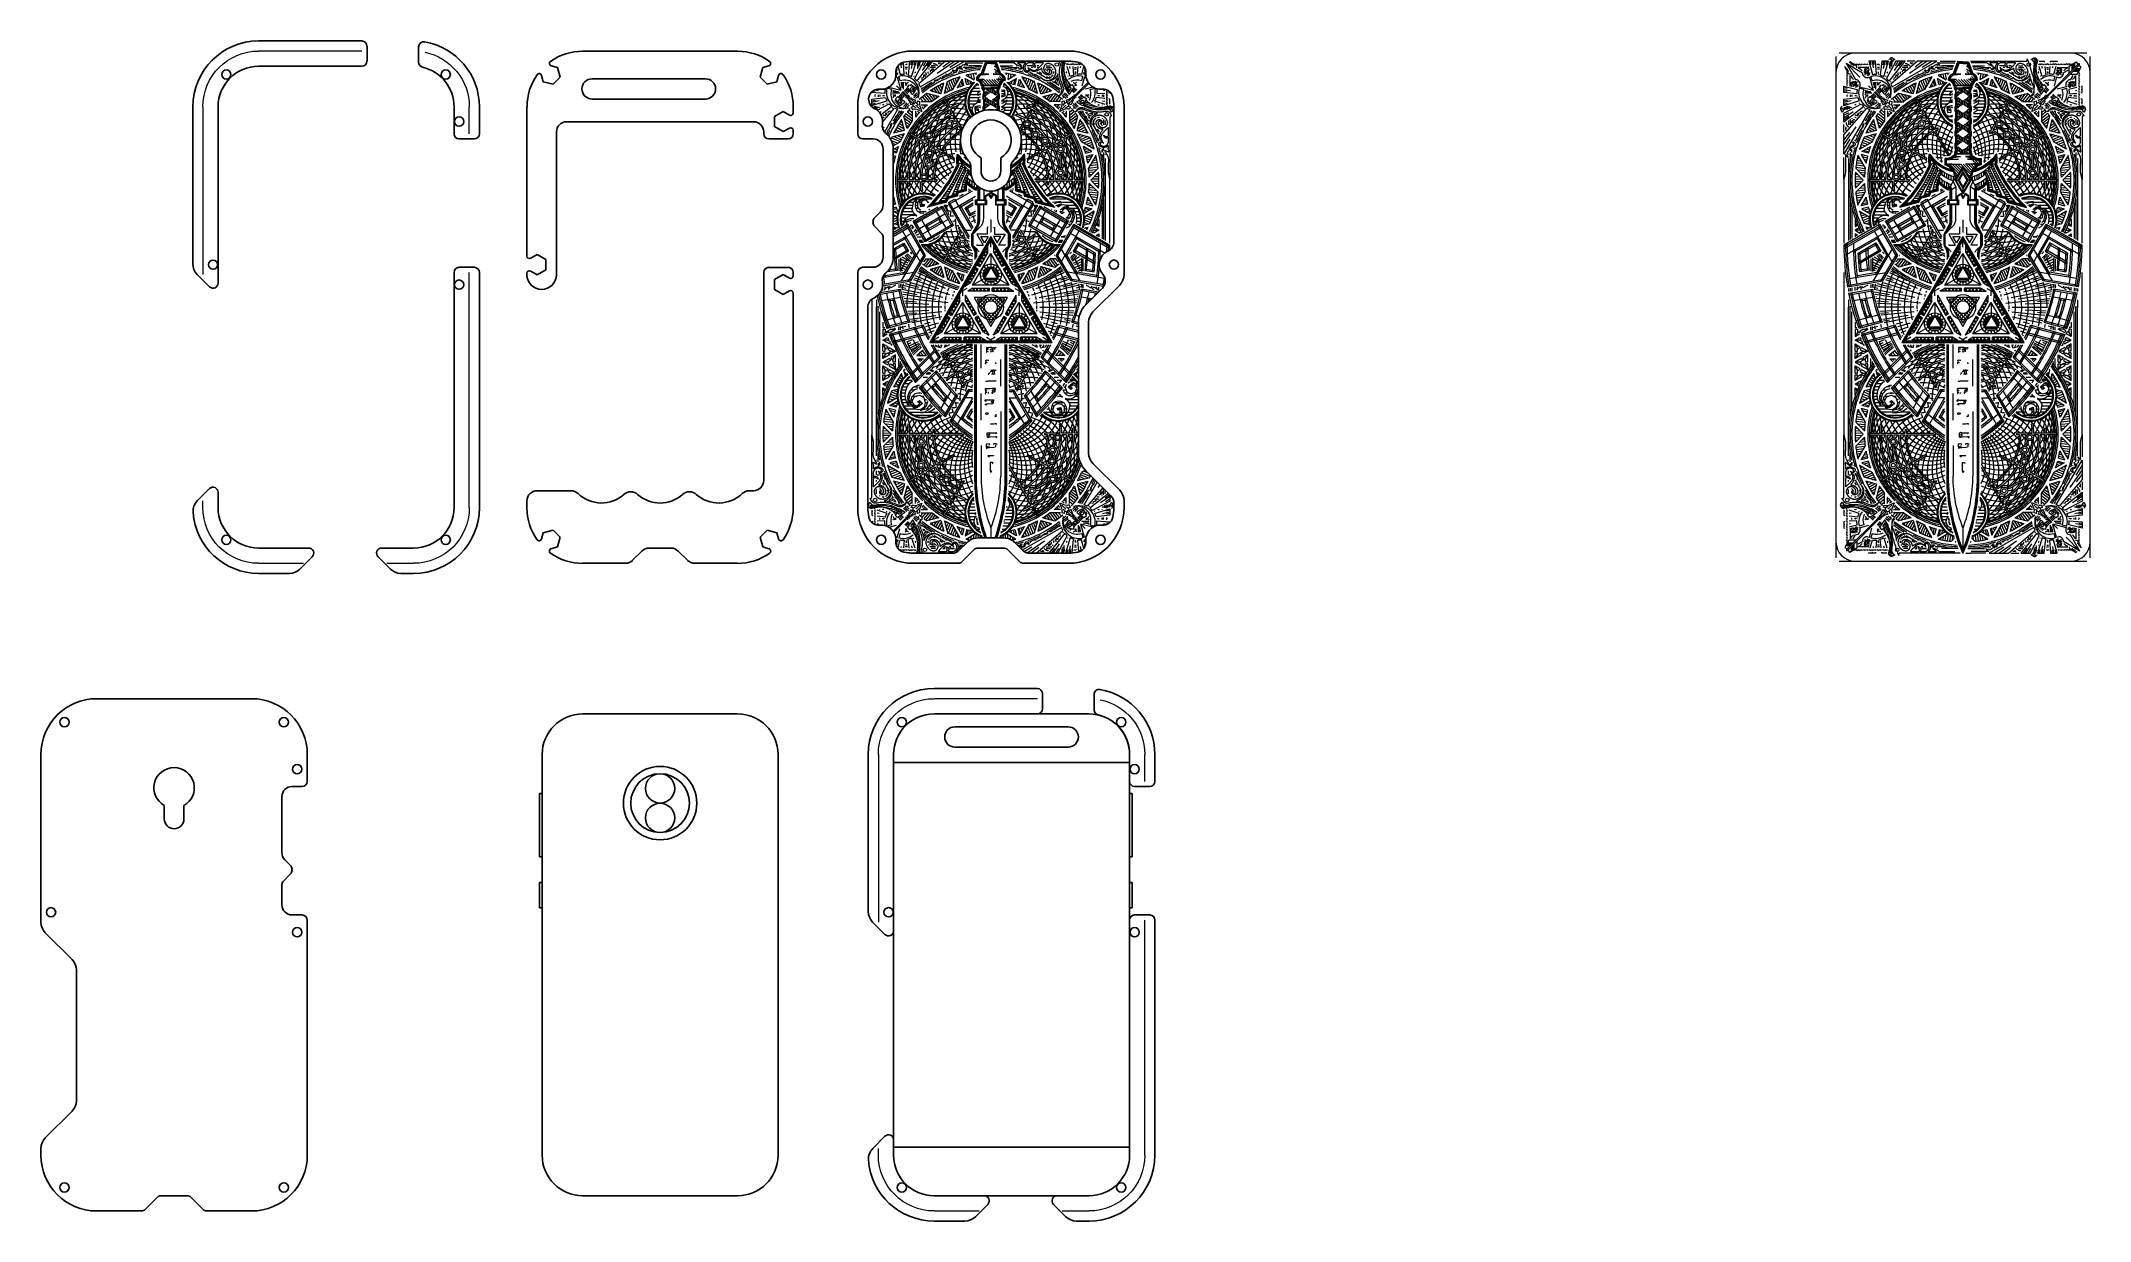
# Model space of a CAD drawing. Header units: inches. Extents: x -6.2 to 19.1, y -0.3 to 14.3.
import ezdxf

# ---------------------------------------------------------------- set-up
doc = ezdxf.new("R2010")
doc.units = ezdxf.units.IN
doc.header["$MEASUREMENT"] = 0
doc.layers.add('NOPLOT', color=40, linetype='Continuous', lineweight=5)

# ---------------------------------------------------------------- blocks, each defined once
blk = doc.blocks.new('PhoneOutline')
for p, q in [((-0.937, 3.636), (0.976, 3.636)), ((-1.437, -1.816), (-1.437, 3.136)), ((1.476, 3.136), (1.476, -1.816)), ((-1.468, 2.651), (-1.437, 2.651)), ((-1.468, 1.87), (-1.468, 2.651)), ((-1.468, 1.87), (-1.437, 1.87)), ((-1.437, 1.87), (-1.468, 1.87)), ((-1.468, 1.553), (-1.437, 1.553)), ((-1.468, 1.553), (-1.468, 1.241)), ((-1.468, 1.241), (-1.437, 1.241)), ((0.976, -2.316), (-0.937, -2.316))]:
    blk.add_line(p, q)
for centre, start, end in [((-0.937, 3.136), 90, 180), ((0.976, 3.136), 0, 90), ((-0.937, -1.816), 180, 270), ((0.976, -1.816), 270, 0)]:
    blk.add_arc(centre, 0.5, start, end)
blk = doc.blocks.new('Layer2')
at = {"color": 0}
for p, q in [((4.095, 2.575), (2.82, 2.575)), ((2.12, 2.311), (2.12, 2.502)), ((2.757, 2.325), (2.757, 2.512)), ((2.82, 2.262), (4.095, 2.262)), ((1.37, 1.762), (1.37, 1.428)), ((1.682, 1.428), (1.682, 1.762)), ((4.595, 1.762), (4.595, -0.417)), ((4.907, 1.762), (4.907, -0.18)), ((1.432, 1.366), (1.62, 1.366)), ((1.432, -0.221), (1.62, -0.221)), ((1.37, -0.284), (1.37, -3.19)), ((1.682, -3.19), (1.682, -0.284)), ((4.701, -0.462), (4.854, -0.309)), ((4.595, -3.19), (4.595, -3)), ((4.701, -2.955), (4.852, -3.106)), ((2.576, -3.69), (2.182, -3.69)), ((4.095, -3.69), (3.477, -3.69)), ((2.182, -4.002), (2.339, -4.002)), ((2.62, -3.797), (2.468, -3.949)), ((3.433, -3.797), (3.585, -3.949)), ((4.095, -4.002), (3.714, -4.002))]:
    blk.add_line(p, q, dxfattribs=at)
for centre, radius in [((1.785, 2.16), 0.0567), ((4.493, 2.16), 0.0567), ((1.62, 1.579), 0.0568), ((4.657, -0.188), 0.0567), ((1.62, -0.435), 0.0568), ((1.785, -3.588), 0.0567), ((4.493, -3.588), 0.0567)]:
    blk.add_circle(centre, radius, dxfattribs=at)
for centre, radius, start, end in [((2.182, 1.762), 0.812, 99.5941, 180), ((2.057, 2.502), 0.0625, 0, 99.5941), ((2.82, 2.512), 0.0625, 90, 180), ((4.095, 1.762), 0.812, 0, 90), ((2.057, 2.311), 0.0625, 282.8396, 0), ((2.82, 2.325), 0.0625, 180, 270), ((2.182, 1.762), 0.5, 102.8396, 180), ((4.095, 1.762), 0.5, 0, 90), ((1.432, 1.428), 0.0625, 180, 270), ((1.62, 1.428), 0.0625, 270, 0), ((1.432, -0.284), 0.0625, 90, 180), ((1.62, -0.284), 0.0625, 0, 90), ((4.725, -0.18), 0.182, 315, 0), ((4.657, -0.417), 0.0625, 180, 315), ((4.657, -3), 0.0625, 45, 180), ((2.182, -3.19), 0.812, 180, 270), ((2.182, -3.19), 0.5, 180, 270), ((4.095, -3.19), 0.5, 270, 0), ((4.095, -3.19), 0.812, 270, 355.8788), ((4.723, -3.235), 0.182, 355.8788, 45), ((2.576, -3.752), 0.0625, 315, 90), ((3.477, -3.752), 0.0625, 90, 225), ((2.339, -3.82), 0.182, 270, 315), ((3.714, -3.82), 0.182, 225, 270)]:
    blk.add_arc(centre, radius, start, end, dxfattribs=at)
at = {"layer": 'NOPLOT'}
for p, q in [((2.82, 2.45), (4.095, 2.45)), ((1.495, 1.428), (1.495, 1.762)), ((4.782, 1.762), (4.782, -0.312)), ((1.495, -3.19), (1.495, -0.284)), ((4.782, -3.19), (4.782, -3.105)), ((2.514, -3.877), (2.182, -3.877)), ((4.095, -3.877), (3.539, -3.877))]:
    blk.add_line(p, q, dxfattribs=at)
for centre, start, end in [((2.182, 1.762), 101.537, 180), ((4.095, 1.762), 0, 90), ((2.182, -3.19), 180, 270), ((4.095, -3.19), 270, 0)]:
    blk.add_arc(centre, 0.688, start, end, dxfattribs=at)
blk = doc.blocks.new('FrontFace')
at = {"color": 0}
for p, q in [((-0.625, 4.361), (-2.537, 4.361)), ((-3.023, 3.983), (-3.044, 4.06)), ((-2.924, 4.18), (-2.847, 4.159)), ((-2.847, 4.159), (-2.815, 4.039)), ((-0.347, 4.039), (-0.315, 4.159)), ((-0.315, 4.159), (-0.239, 4.18)), ((-0.119, 4.06), (-0.139, 3.983)), ((-2.903, 3.951), (-3.023, 3.983)), ((-2.815, 4.039), (-2.903, 3.951)), ((-0.259, 3.951), (-0.347, 4.039)), ((-0.139, 3.983), (-0.259, 3.951)), ((-3.225, 3.673), (-3.225, 1.829)), ((-0.17, 3.552), (-0.062, 3.614)), ((-0.17, 3.428), (-0.17, 3.552)), ((-0.062, 3.614), (0.016, 3.569)), ((0.063, 3.596), (0.063, 3.673)), ((-2.86, 1.599), (-2.86, 3.364)), ((-2.735, 3.489), (-0.427, 3.489)), ((-0.302, 3.364), (-0.302, 3.339)), ((-0.062, 3.366), (-0.17, 3.428)), ((0.016, 3.411), (-0.062, 3.366)), ((0.063, 3.339), (0.063, 3.384)), ((-0.239, 3.277), (0, 3.277)), ((-3.178, 1.802), (-3.1, 1.847)), ((-3.1, 1.847), (-2.992, 1.785)), ((-2.992, 1.785), (-2.992, 1.661)), ((-3.225, 1.617), (-3.225, 1.599)), ((-3.1, 1.599), (-3.178, 1.644)), ((-2.992, 1.661), (-3.1, 1.599)), ((-0.302, 1.628), (-0.302, -0.944)), ((0, 1.69), (-0.239, 1.69)), ((-0.17, 1.539), (-0.062, 1.601)), ((-0.17, 1.415), (-0.17, 1.539)), ((-0.062, 1.601), (0.016, 1.556)), ((0.063, 1.583), (0.063, 1.628)), ((-0.062, 1.353), (-0.17, 1.415)), ((0.016, 1.398), (-0.062, 1.353)), ((0.063, -1.279), (0.063, 1.371)), ((-3.225, -1.194), (-3.225, -1.279)), ((-2.681, -1.069), (-3.1, -1.069)), ((-0.427, -1.069), (-0.481, -1.069)), ((-3.044, -1.665), (-3.023, -1.588)), ((-3.023, -1.588), (-2.903, -1.556)), ((-2.847, -1.764), (-2.924, -1.785)), ((-2.903, -1.556), (-2.815, -1.644)), ((-2.815, -1.644), (-2.847, -1.764)), ((-0.347, -1.644), (-0.259, -1.556)), ((-0.315, -1.764), (-0.347, -1.644)), ((-0.239, -1.785), (-0.315, -1.764)), ((-0.259, -1.556), (-0.139, -1.588)), ((-0.139, -1.588), (-0.119, -1.665)), ((-2.537, -1.966), (-2.008, -1.966)), ((-1.92, -1.929), (-1.805, -1.815)), ((-1.717, -1.778), (-1.446, -1.778)), ((-1.357, -1.815), (-1.243, -1.929)), ((-1.154, -1.966), (-0.625, -1.966))]:
    blk.add_line(p, q, dxfattribs=at)
blk.add_lwpolyline([(-2.421, 3.769), (-1.021, 3.769, 1), (-1.021, 4.019), (-2.421, 4.019, 1)], format="xyb", close=True, dxfattribs=at)
for centre, radius, start, end in [((-2.537, 3.673), 0.687, 90, 125.2082), ((-0.625, 3.673), 0.687, 54.7918, 90), ((-2.537, 3.673), 0.687, 144.7918, 180), ((-3.074, 4.052), 0.0312, 15, 144.7918), ((-2.916, 4.21), 0.0313, 125.2082, 255), ((-0.247, 4.21), 0.0312, 285, 54.7918), ((-0.089, 4.052), 0.0312, 35.2082, 165), ((-0.625, 3.673), 0.688, 0, 35.2082), ((0.031, 3.596), 0.0312, 240, 0), ((-2.735, 3.364), 0.125, 90, 180), ((-0.427, 3.364), 0.125, 0, 90), ((-0.239, 3.339), 0.0625, 180, 270), ((0, 3.339), 0.0625, 270, 0), ((0.031, 3.384), 0.0313, 0, 120), ((-3.194, 1.829), 0.0312, 180, 300), ((-3.194, 1.617), 0.0312, 60, 180), ((-3.043, 1.599), 0.182, 180, 0), ((-0.239, 1.628), 0.0625, 90, 180), ((0, 1.628), 0.0625, 0, 90), ((0.031, 1.583), 0.0312, 240, 0), ((0.031, 1.371), 0.0312, 0, 120), ((-0.427, -0.944), 0.125, 270, 0), ((-3.1, -1.194), 0.125, 90, 180), ((-2.681, -1.194), 0.125, 45.8309, 90), ((-2.305, -0.806), 0.415, 225.8309, 312.0896), ((-1.943, -1.207), 0.125, 47.9104, 132.0896), ((-1.581, -0.806), 0.415, 227.9104, 312.0896), ((-1.219, -1.207), 0.125, 47.9104, 132.0896), ((-0.857, -0.806), 0.415, 227.9104, 314.1691), ((-0.481, -1.194), 0.125, 90, 134.1691), ((-2.537, -1.279), 0.688, 180, 215.2082), ((-0.625, -1.279), 0.687, 324.7918, 0), ((-3.074, -1.657), 0.0313, 215.2082, 345), ((-0.089, -1.657), 0.0312, 195, 324.7918), ((-2.916, -1.815), 0.0313, 105, 234.7918), ((-2.537, -1.279), 0.688, 234.7918, 270), ((-2.008, -1.841), 0.125, 270, 315), ((-1.717, -1.903), 0.125, 90, 135), ((-1.446, -1.903), 0.125, 45, 90), ((-1.154, -1.841), 0.125, 225, 270), ((-0.625, -1.279), 0.688, 270, 305.2082), ((-0.247, -1.815), 0.0312, 305.2082, 75)]:
    blk.add_arc(centre, radius, start, end, dxfattribs=at)
blk = doc.blocks.new('FacePlate')
at = {"color": 0}
for p, q in [((-0.957, 0.188), (0.955, 0.188)), ((-1.645, -0.834), (-1.645, -0.5)), ((1.643, -0.5), (1.643, -2.574)), ((-1.456, -0.897), (-1.582, -0.897)), ((-1.331, -1.022), (-1.331, -1.714)), ((-0.122, -1.297), (-0.122, -1.131)), ((0.121, -1.131), (0.121, -1.297)), ((-1.456, -1.917), (-1.456, -1.932)), ((-1.368, -1.803), (-1.438, -1.873)), ((-1.35, -2.065), (-1.438, -1.976)), ((-1.331, -2.109), (-1.331, -2.358)), ((-1.493, -2.483), (-1.582, -2.483)), ((-1.456, -2.483), (-1.493, -2.483)), ((-1.645, -5.452), (-1.645, -2.546)), ((1.589, -2.703), (1.259, -3.034)), ((1.205, -3.163), (1.205, -4.779)), ((1.589, -5.238), (1.259, -4.907)), ((1.643, -5.452), (1.643, -5.367)), ((-0.358, -6.121), (-0.207, -5.97)), ((0.161, -5.952), (-0.163, -5.952)), ((0.356, -6.121), (0.205, -5.97)), ((-0.957, -6.14), (-0.402, -6.14)), ((0.955, -6.14), (0.4, -6.14))]:
    blk.add_line(p, q, dxfattribs=at)
for centre in [(-1.355, -0.102), (1.353, -0.102), (-1.52, -0.683), (1.518, -2.45), (-1.52, -2.697), (-1.355, -5.85), (1.353, -5.85)]:
    blk.add_circle(centre, 0.0568, dxfattribs=at)
for centre, radius, start, end in [((-0.957, -0.5), 0.688, 90, 180), ((0.955, -0.5), 0.688, 0, 90), ((-0.001, -0.913), 0.25, 299.078, 240.922), ((-1.582, -0.834), 0.0625, 180, 270), ((-1.456, -1.022), 0.125, 0, 90), ((-0.001, -1.297), 0.121, 180, 0), ((-1.456, -1.714), 0.125, 315, 0), ((-1.394, -1.917), 0.0625, 135, 180), ((-1.394, -1.932), 0.0625, 180, 225), ((-1.394, -2.109), 0.0625, 0, 45), ((-1.582, -2.546), 0.0625, 90, 180), ((-1.456, -2.358), 0.125, 270, 0), ((1.461, -2.574), 0.182, 315, 0), ((1.388, -3.163), 0.182, 135, 180), ((1.388, -4.779), 0.182, 180, 225), ((1.461, -5.367), 0.182, 0, 45), ((-0.957, -5.452), 0.688, 180, 270), ((0.955, -5.452), 0.688, 270, 0), ((-0.163, -6.015), 0.0625, 90, 135), ((0.161, -6.015), 0.0625, 45, 90), ((-0.402, -6.077), 0.0625, 270, 315), ((0.4, -6.077), 0.0625, 225, 270)]:
    blk.add_arc(centre, radius, start, end, dxfattribs=at)
blk = doc.blocks.new('BG')
at = {"layer": 'NOPLOT'}
for p, q in [((-2.798, 2.359), (-2.818, 2.359)), ((-2.8, 2.344), (-2.817, 2.344)), ((-2.815, 2.313), (-2.804, 2.313)), ((-2.814, 2.302), (-2.804, 2.307)), ((-2.806, 2.294), (-2.807, 2.291)), ((-2.738, 2.277), (-2.734, 2.27)), ((-2.717, 2.303), (-2.723, 2.313)), ((-2.723, 2.313), (-2.716, 2.313)), ((-2.716, 2.309), (-2.723, 2.313)), ((-2.717, 2.344), (-2.718, 2.344)), ((-2.6, 2.313), (-2.59, 2.313)), ((-2.599, 2.301), (-2.589, 2.306)), ((-2.58, 2.344), (-2.588, 2.344)), ((-2.521, 2.359), (-2.576, 2.359)), ((-2.521, 2.375), (-2.564, 2.375)), ((-2.434, 2.104), (-2.402, 2.224)), ((-2.417, 2.297), (-2.417, 2.289)), ((-2.408, 2.289), (-2.417, 2.289)), ((-2.393, 2.227), (-2.356, 2.141)), ((-2.39, 2.296), (-2.363, 2.312)), ((-2.364, 2.313), (-2.371, 2.313)), ((-2.371, 2.236), (-2.342, 2.163)), ((-2.366, 2.305), (-2.363, 2.311)), ((-2.282, 2.268), (-2.355, 2.142)), ((-2.35, 2.245), (-2.328, 2.188)), ((-2.328, 2.253), (-2.314, 2.213)), ((-2.259, 2.245), (-2.308, 2.16)), ((-2.306, 2.26), (-2.299, 2.239)), ((-2.283, 2.267), (-2.282, 2.264)), ((-2.271, 2.225), (-2.256, 2.177)), ((-2.242, 2.182), (-2.259, 2.245)), ((-2.163, 2.359), (-2.251, 2.359)), ((-2.229, 2.375), (-2.235, 2.375)), ((-2.212, 2.19), (-2.229, 2.253)), ((-2.229, 2.253), (-2.152, 2.208)), ((-2.221, 2.284), (-2.142, 2.239)), ((-2.219, 2.284), (-2.219, 2.281)), ((-2.209, 2.241), (-2.198, 2.193)), ((-2.197, 2.289), (-2.192, 2.267)), ((-2.069, 2.375), (-2.189, 2.375)), ((-2.183, 2.226), (-2.177, 2.198)), ((-2.174, 2.294), (-2.166, 2.252)), ((-2.151, 2.298), (-2.142, 2.246)), ((-2.128, 2.302), (-2.126, 2.289)), ((-1.884, 2.375), (-1.764, 2.375)), ((-1.825, 2.302), (-1.827, 2.289)), ((-1.802, 2.298), (-1.811, 2.246)), ((-1.732, 2.284), (-1.811, 2.239)), ((-1.724, 2.253), (-1.801, 2.208)), ((-1.79, 2.359), (-1.702, 2.359)), ((-1.779, 2.294), (-1.787, 2.252)), ((-1.77, 2.226), (-1.776, 2.198)), ((-1.756, 2.289), (-1.761, 2.267)), ((-1.744, 2.241), (-1.755, 2.193)), ((-1.741, 2.19), (-1.724, 2.253)), ((-1.734, 2.284), (-1.734, 2.281)), ((-1.724, 2.375), (-1.718, 2.375)), ((-1.711, 2.182), (-1.694, 2.245)), ((-1.682, 2.225), (-1.697, 2.177)), ((-1.694, 2.245), (-1.645, 2.16)), ((-1.671, 2.268), (-1.598, 2.142)), ((-1.67, 2.267), (-1.671, 2.264)), ((-1.647, 2.26), (-1.654, 2.239)), ((-1.625, 2.253), (-1.639, 2.213)), ((-1.603, 2.245), (-1.625, 2.188)), ((-1.582, 2.236), (-1.611, 2.163)), ((-1.56, 2.227), (-1.597, 2.141)), ((-1.563, 2.296), (-1.59, 2.312)), ((-1.587, 2.305), (-1.59, 2.311)), ((-1.589, 2.313), (-1.582, 2.313)), ((-1.519, 2.104), (-1.551, 2.224)), ((-1.545, 2.289), (-1.536, 2.289)), ((-1.536, 2.297), (-1.536, 2.289)), ((-1.432, 2.375), (-1.389, 2.375)), ((-1.432, 2.359), (-1.377, 2.359)), ((-1.373, 2.344), (-1.365, 2.344)), ((-1.354, 2.301), (-1.364, 2.306)), ((-1.353, 2.313), (-1.363, 2.313)), ((-1.23, 2.313), (-1.237, 2.313)), ((-1.237, 2.309), (-1.23, 2.313)), ((-1.236, 2.344), (-1.235, 2.344)), ((-1.236, 2.303), (-1.23, 2.313)), ((-1.215, 2.277), (-1.219, 2.27)), ((-1.155, 2.359), (-1.135, 2.359)), ((-1.153, 2.344), (-1.136, 2.344)), ((-1.138, 2.313), (-1.149, 2.313)), ((-1.139, 2.302), (-1.149, 2.307)), ((-1.147, 2.294), (-1.146, 2.291)), ((-3.086, 2.092), (-3.086, 2.072)), ((-3.07, 2.09), (-3.07, 2.074)), ((-3.039, 2.088), (-3.039, 2.077)), ((-3.028, 2.087), (-3.034, 2.078)), ((-3.02, 2.079), (-3.018, 2.081)), ((-2.933, 2.094), (-2.943, 2.088)), ((-2.937, 2.064), (-2.939, 2.063)), ((-2.937, 2.064), (-2.92, 2.094)), ((-2.937, 2.059), (-2.937, 2.064)), ((-2.914, 2.074), (-2.914, 2.094)), ((-2.82, 2.206), (-2.814, 2.216)), ((-2.79, 2.211), (-2.82, 2.194)), ((-2.801, 2.188), (-2.82, 2.188)), ((-2.79, 2.211), (-2.79, 2.212)), ((-2.786, 2.211), (-2.79, 2.211)), ((-2.669, 2.056), (-2.642, 2.023)), ((-2.661, 2.023), (-2.56, 2.023)), ((-2.643, 2.156), (-2.659, 2.156)), ((-2.651, 2.071), (-2.613, 2.023)), ((-2.633, 2.085), (-2.585, 2.023)), ((-2.615, 2.099), (-2.558, 2.024)), ((-2.608, 2.188), (-2.598, 2.188)), ((-2.487, 2.073), (-2.607, 2.105)), ((-2.586, 2.1), (-2.541, 2.037)), ((-2.467, 2.1), (-2.574, 2.129)), ((-2.567, 2.211), (-2.562, 2.211)), ((-2.557, 2.14), (-2.545, 2.121)), ((-2.552, 2.091), (-2.524, 2.049)), ((-2.538, 2.152), (-2.513, 2.112)), ((-2.52, 2.082), (-2.506, 2.061)), ((-2.518, 2.164), (-2.482, 2.104)), ((-2.498, 2.176), (-2.463, 2.115)), ((-2.489, 2.074), (-2.488, 2.073)), ((-2.477, 2.187), (-2.455, 2.146)), ((-2.467, 2.1), (-2.439, 2.207)), ((-2.456, 2.198), (-2.446, 2.178)), ((-2.434, 2.106), (-2.433, 2.104)), ((-2.425, 2.136), (-2.414, 2.114)), ((-2.417, 2.169), (-2.395, 2.124)), ((-2.407, 2.203), (-2.376, 2.133)), ((-2.307, 2.161), (-2.307, 2.162)), ((-2.3, 2.174), (-2.297, 2.164)), ((-2.286, 2.199), (-2.277, 2.171)), ((-2.133, 2), (-2.109, 2.019)), ((-2.109, 2.019), (-2.08, 2.019)), ((-2.108, 2.108), (-2.084, 2.126)), ((-2.102, 2.097), (-2.108, 2.108)), ((-2.104, 2.031), (-2.099, 2.042)), ((-2.092, 2.039), (-2.104, 2.031)), ((-2.102, 2.084), (-2.102, 2.097)), ((-2.092, 2.094), (-2.102, 2.084)), ((-2.1, 2.065), (-2.08, 2.071)), ((-2.098, 2.054), (-2.1, 2.065)), ((-2.099, 2.042), (-2.098, 2.054)), ((-2.08, 2.1), (-2.092, 2.094)), ((-2.08, 2.04), (-2.092, 2.039)), ((-2.084, 2.126), (-2.08, 2.129)), ((-1.841, 2.137), (-1.873, 2.133)), ((-1.873, 2.1), (-1.853, 2.106)), ((-1.868, 2.081), (-1.873, 2.082)), ((-1.873, 2.072), (-1.835, 2.08)), ((-1.861, 2.034), (-1.873, 2.034)), ((-1.848, 2.089), (-1.868, 2.081)), ((-1.837, 2.053), (-1.861, 2.034)), ((-1.86, 2.011), (-1.841, 2.022)), ((-1.859, 2.175), (-1.833, 2.164)), ((-1.853, 2.106), (-1.848, 2.089)), ((-1.853, 2.106), (-1.853, 2.106)), ((-1.853, 2.106), (-1.853, 2.106)), ((-1.853, 2.106), (-1.853, 2.106)), ((-1.848, 2.089), (-1.848, 2.089)), ((-1.835, 2.08), (-1.841, 2.137)), ((-1.841, 2.022), (-1.821, 2.041)), ((-1.819, 2.076), (-1.837, 2.053)), ((-1.833, 2.164), (-1.816, 2.135)), ((-1.826, 2.025), (-1.829, 2.013)), ((-1.821, 2.041), (-1.826, 2.025)), ((-1.811, 2.106), (-1.819, 2.076)), ((-1.816, 2.135), (-1.811, 2.106)), ((-1.667, 2.199), (-1.676, 2.171)), ((-1.653, 2.174), (-1.656, 2.164)), ((-1.646, 2.161), (-1.646, 2.162)), ((-1.546, 2.203), (-1.577, 2.133)), ((-1.536, 2.169), (-1.558, 2.124)), ((-1.528, 2.136), (-1.539, 2.114)), ((-1.519, 2.106), (-1.52, 2.104)), ((-1.486, 2.1), (-1.514, 2.207)), ((-1.497, 2.198), (-1.507, 2.178)), ((-1.476, 2.187), (-1.498, 2.146)), ((-1.455, 2.176), (-1.49, 2.115)), ((-1.486, 2.1), (-1.379, 2.129)), ((-1.435, 2.164), (-1.471, 2.104)), ((-1.466, 2.073), (-1.346, 2.105)), ((-1.464, 2.074), (-1.465, 2.073)), ((-1.433, 2.082), (-1.447, 2.061)), ((-1.415, 2.152), (-1.44, 2.112)), ((-1.401, 2.091), (-1.429, 2.049)), ((-1.367, 2.1), (-1.412, 2.037)), ((-1.396, 2.14), (-1.408, 2.121)), ((-1.338, 2.099), (-1.395, 2.024)), ((-1.292, 2.023), (-1.393, 2.023)), ((-1.386, 2.211), (-1.392, 2.211)), ((-1.32, 2.085), (-1.368, 2.023)), ((-1.345, 2.188), (-1.355, 2.188)), ((-1.302, 2.071), (-1.34, 2.023)), ((-1.284, 2.056), (-1.311, 2.023)), ((-1.31, 2.156), (-1.294, 2.156)), ((-1.167, 2.211), (-1.163, 2.211)), ((-1.163, 2.211), (-1.163, 2.212)), ((-1.163, 2.211), (-1.133, 2.194)), ((-1.152, 2.188), (-1.133, 2.188)), ((-1.133, 2.206), (-1.139, 2.216)), ((-1.039, 2.074), (-1.039, 2.094)), ((-1.016, 2.064), (-1.033, 2.094)), ((-1.02, 2.094), (-1.01, 2.088)), ((-1.016, 2.059), (-1.016, 2.064)), ((-1.016, 2.064), (-1.014, 2.063)), ((-0.933, 2.079), (-0.935, 2.081)), ((-0.925, 2.087), (-0.919, 2.078)), ((-0.914, 2.088), (-0.914, 2.077)), ((-0.883, 2.09), (-0.883, 2.074)), ((-0.867, 2.092), (-0.867, 2.072)), ((-3.102, 1.837), (-3.102, 1.795)), ((-3.086, 1.85), (-3.086, 1.794)), ((-3.07, 1.991), (-3.07, 1.991)), ((-3.07, 1.862), (-3.07, 1.853)), ((-3.029, 1.991), (-3.039, 1.996)), ((-3.039, 1.996), (-3.039, 1.99)), ((-3.035, 1.99), (-3.039, 1.996)), ((-3.039, 1.874), (-3.039, 1.864)), ((-3.027, 1.872), (-3.033, 1.863)), ((-3.003, 2.012), (-2.996, 2.008)), ((-2.937, 1.841), (-2.937, 1.835)), ((-2.914, 1.881), (-2.914, 1.872)), ((-2.883, 1.932), (-2.883, 1.917)), ((-2.866, 1.831), (-2.848, 1.819)), ((-2.827, 1.741), (-2.855, 1.847)), ((-2.8, 1.761), (-2.832, 1.88)), ((-2.826, 1.888), (-2.751, 1.832)), ((-2.826, 1.86), (-2.764, 1.815)), ((-2.817, 1.826), (-2.776, 1.797)), ((-2.812, 1.907), (-2.75, 1.858)), ((-2.797, 1.925), (-2.75, 1.886)), ((-2.782, 1.943), (-2.75, 1.915)), ((-2.75, 1.935), (-2.75, 1.833)), ((-2.719, 1.934), (-2.719, 1.873)), ((-2.719, 1.917), (-2.697, 1.898)), ((-2.719, 1.888), (-2.711, 1.882)), ((-2.718, 1.874), (-2.719, 1.874)), ((-2.699, 1.929), (-2.683, 1.913)), ((-2.661, 1.992), (-2.599, 1.992)), ((-2.655, 1.973), (-2.64, 1.956)), ((-2.644, 1.992), (-2.624, 1.97)), ((-2.615, 1.992), (-2.608, 1.984)), ((-2.6, 1.991), (-2.601, 1.992)), ((-2.159, 1.947), (-2.151, 1.977)), ((-2.155, 1.918), (-2.159, 1.947)), ((-2.138, 1.889), (-2.155, 1.918)), ((-2.151, 1.977), (-2.133, 2)), ((-2.112, 1.878), (-2.138, 1.889)), ((-2.091, 1.982), (-2.136, 1.973)), ((-2.136, 1.973), (-2.13, 1.916)), ((-2.13, 1.916), (-2.094, 1.92)), ((-2.122, 1.964), (-2.102, 1.972)), ((-2.118, 1.947), (-2.122, 1.964)), ((-2.122, 1.964), (-2.122, 1.964)), ((-2.097, 1.953), (-2.118, 1.947)), ((-2.118, 1.947), (-2.118, 1.947)), ((-2.118, 1.947), (-2.118, 1.947)), ((-2.118, 1.947), (-2.118, 1.947)), ((-2.08, 1.886), (-2.112, 1.878)), ((-2.102, 1.972), (-2.081, 1.966)), ((-2.094, 1.92), (-2.097, 1.953)), ((-2.08, 1.981), (-2.091, 1.982)), ((-2.081, 1.966), (-2.08, 1.965)), ((-2.08, 1.886), (-2.08, 1.886)), ((-1.873, 2.007), (-1.86, 2.011)), ((-1.831, 1.999), (-1.873, 1.97)), ((-1.873, 1.97), (-1.873, 1.97)), ((-1.873, 1.945), (-1.862, 1.95)), ((-1.871, 1.914), (-1.873, 1.913)), ((-1.841, 1.933), (-1.871, 1.914)), ((-1.862, 1.95), (-1.837, 1.972)), ((-1.837, 1.972), (-1.842, 1.949)), ((-1.842, 1.949), (-1.841, 1.933)), ((-1.829, 2.013), (-1.831, 1.999)), ((-1.292, 1.992), (-1.354, 1.992)), ((-1.353, 1.991), (-1.352, 1.992)), ((-1.338, 1.992), (-1.345, 1.984)), ((-1.309, 1.992), (-1.329, 1.97)), ((-1.298, 1.973), (-1.313, 1.956)), ((-1.254, 1.929), (-1.27, 1.913)), ((-1.234, 1.917), (-1.256, 1.898)), ((-1.234, 1.888), (-1.242, 1.882)), ((-1.235, 1.874), (-1.234, 1.874)), ((-1.234, 1.934), (-1.234, 1.873)), ((-1.171, 1.943), (-1.203, 1.915)), ((-1.203, 1.935), (-1.203, 1.833)), ((-1.156, 1.925), (-1.203, 1.886)), ((-1.141, 1.907), (-1.203, 1.858)), ((-1.127, 1.888), (-1.202, 1.832)), ((-1.127, 1.86), (-1.189, 1.815)), ((-1.136, 1.826), (-1.177, 1.797)), ((-1.153, 1.761), (-1.121, 1.88)), ((-1.126, 1.741), (-1.098, 1.847)), ((-1.087, 1.831), (-1.105, 1.819)), ((-1.07, 1.932), (-1.07, 1.917)), ((-1.039, 1.881), (-1.039, 1.872)), ((-1.016, 1.841), (-1.016, 1.835)), ((-0.95, 2.012), (-0.957, 2.008)), ((-0.926, 1.872), (-0.92, 1.863)), ((-0.924, 1.991), (-0.914, 1.996)), ((-0.918, 1.99), (-0.914, 1.996)), ((-0.914, 1.996), (-0.914, 1.99)), ((-0.914, 1.874), (-0.914, 1.864)), ((-0.883, 1.991), (-0.883, 1.991)), ((-0.883, 1.862), (-0.883, 1.853)), ((-0.867, 1.85), (-0.867, 1.794)), ((-0.852, 1.837), (-0.852, 1.795)), ((-3.039, 1.637), (-3.039, 1.645)), ((-3.023, 1.664), (-3.038, 1.637)), ((-3.032, 1.64), (-3.038, 1.636)), ((-3.024, 1.691), (-3.016, 1.691)), ((-3.016, 1.681), (-3.016, 1.691)), ((-2.994, 1.556), (-2.868, 1.628)), ((-2.971, 1.623), (-2.914, 1.602)), ((-2.963, 1.645), (-2.89, 1.616)), ((-2.954, 1.667), (-2.868, 1.63)), ((-2.83, 1.707), (-2.95, 1.675)), ((-2.827, 1.741), (-2.933, 1.712)), ((-2.929, 1.681), (-2.859, 1.649)), ((-2.924, 1.73), (-2.905, 1.72)), ((-2.914, 1.751), (-2.872, 1.729)), ((-2.902, 1.771), (-2.842, 1.737)), ((-2.895, 1.69), (-2.85, 1.669)), ((-2.891, 1.791), (-2.831, 1.756)), ((-2.879, 1.811), (-2.839, 1.787)), ((-2.863, 1.699), (-2.841, 1.688)), ((-2.832, 1.707), (-2.831, 1.706)), ((-2.808, 1.793), (-2.787, 1.78)), ((-2.8, 1.762), (-2.799, 1.762)), ((-1.145, 1.793), (-1.166, 1.78)), ((-1.153, 1.762), (-1.154, 1.762)), ((-1.126, 1.741), (-1.02, 1.712)), ((-1.123, 1.707), (-1.003, 1.675)), ((-1.062, 1.791), (-1.122, 1.756)), ((-1.121, 1.707), (-1.122, 1.706)), ((-1.074, 1.811), (-1.114, 1.787)), ((-1.09, 1.699), (-1.112, 1.688)), ((-1.051, 1.771), (-1.111, 1.737)), ((-1.058, 1.69), (-1.103, 1.669)), ((-1.024, 1.681), (-1.094, 1.649)), ((-0.999, 1.667), (-1.085, 1.63)), ((-0.959, 1.556), (-1.085, 1.628)), ((-1.039, 1.751), (-1.081, 1.729)), ((-0.99, 1.645), (-1.063, 1.616)), ((-1.029, 1.73), (-1.048, 1.72)), ((-0.982, 1.623), (-1.039, 1.602)), ((-0.937, 1.681), (-0.937, 1.691)), ((-0.929, 1.691), (-0.937, 1.691)), ((-0.93, 1.664), (-0.915, 1.637)), ((-0.921, 1.64), (-0.915, 1.636)), ((-0.914, 1.637), (-0.914, 1.645)), ((-3.102, 1.509), (-3.102, 1.503)), ((-3.102, 1.463), (-3.102, 0.657)), ((-3.086, 1.524), (-3.086, 1.437)), ((-3.025, 1.424), (-2.964, 1.414)), ((-3.021, 1.447), (-2.979, 1.439)), ((-3.016, 1.47), (-2.994, 1.465)), ((-3.011, 1.494), (-2.938, 1.369)), ((-3.011, 1.493), (-3.008, 1.492)), ((-2.994, 1.557), (-2.991, 1.556)), ((-2.987, 1.579), (-2.965, 1.572)), ((-2.979, 1.601), (-2.939, 1.587)), ((-2.916, 1.486), (-2.979, 1.503)), ((-2.979, 1.503), (-2.931, 1.418)), ((-2.971, 1.533), (-2.887, 1.581)), ((-2.908, 1.516), (-2.971, 1.533)), ((-2.968, 1.483), (-2.92, 1.471)), ((-2.953, 1.457), (-2.924, 1.451)), ((-2.951, 1.544), (-2.904, 1.53)), ((-2.938, 1.432), (-2.928, 1.43)), ((-2.93, 1.419), (-2.931, 1.419)), ((-2.925, 1.559), (-2.898, 1.55)), ((-2.9, 1.574), (-2.891, 1.57)), ((-2.887, 1.58), (-2.888, 1.581)), ((-0.982, 1.533), (-1.066, 1.581)), ((-1.066, 1.58), (-1.065, 1.581)), ((-1.053, 1.574), (-1.062, 1.57)), ((-1.028, 1.559), (-1.055, 1.55)), ((-1.002, 1.544), (-1.049, 1.53)), ((-1.045, 1.516), (-0.982, 1.533)), ((-1.037, 1.486), (-0.974, 1.503)), ((-0.985, 1.483), (-1.033, 1.471)), ((-1, 1.457), (-1.029, 1.451)), ((-1.015, 1.432), (-1.025, 1.43)), ((-1.023, 1.419), (-1.022, 1.419)), ((-0.974, 1.503), (-1.022, 1.418)), ((-0.942, 1.494), (-1.015, 1.369)), ((-0.974, 1.601), (-1.014, 1.587)), ((-0.928, 1.424), (-0.989, 1.414)), ((-0.966, 1.579), (-0.988, 1.572)), ((-0.932, 1.447), (-0.974, 1.439)), ((-0.959, 1.557), (-0.962, 1.556)), ((-0.937, 1.47), (-0.959, 1.465)), ((-0.942, 1.493), (-0.945, 1.492)), ((-0.867, 1.524), (-0.867, 1.437)), ((-0.852, 1.509), (-0.852, 1.503)), ((-0.852, 1.463), (-0.852, 0.657)), ((-3.148, 1.258), (-3.148, 0.629)), ((-3.039, 1.262), (-2.969, 1.261)), ((-3.039, 1.238), (-2.969, 1.239)), ((-3.038, 1.285), (-2.992, 1.283)), ((-3.038, 1.215), (-2.992, 1.217)), ((-3.037, 1.308), (-3.015, 1.307)), ((-2.958, 1.25), (-3.036, 1.328)), ((-2.958, 1.25), (-3.036, 1.172)), ((-2.945, 1.281), (-3.032, 1.368)), ((-2.945, 1.219), (-3.032, 1.132)), ((-3.031, 1.378), (-2.938, 1.367)), ((-3.028, 1.401), (-2.95, 1.39)), ((-3.017, 1.353), (-2.941, 1.346)), ((-2.992, 1.328), (-2.942, 1.324)), ((-2.969, 1.305), (-2.944, 1.303)), ((-2.946, 1.282), (-2.945, 1.282)), ((-2.946, 1.218), (-2.945, 1.218)), ((-0.922, 1.378), (-1.015, 1.367)), ((-0.936, 1.353), (-1.012, 1.346)), ((-0.961, 1.328), (-1.011, 1.324)), ((-0.984, 1.305), (-1.009, 1.303)), ((-1.008, 1.281), (-0.921, 1.368)), ((-1.007, 1.282), (-1.008, 1.282)), ((-1.008, 1.219), (-0.921, 1.132)), ((-1.007, 1.218), (-1.008, 1.218)), ((-0.925, 1.401), (-1.003, 1.39)), ((-0.995, 1.25), (-0.917, 1.328)), ((-0.995, 1.25), (-0.917, 1.172)), ((-0.914, 1.262), (-0.984, 1.261)), ((-0.914, 1.238), (-0.984, 1.239)), ((-0.915, 1.285), (-0.961, 1.283)), ((-0.915, 1.215), (-0.961, 1.217)), ((-0.916, 1.308), (-0.938, 1.307)), ((-0.805, 0.629), (-0.805, 1.259)), ((-3.086, 1.063), (-3.086, 0.666)), ((-3.037, 1.192), (-3.015, 1.193)), ((-3.031, 1.122), (-2.938, 1.133)), ((-3.028, 1.099), (-2.95, 1.11)), ((-3.025, 1.076), (-2.964, 1.086)), ((-3.021, 1.053), (-2.979, 1.061)), ((-3.017, 1.147), (-2.941, 1.154)), ((-3.016, 1.03), (-2.994, 1.035)), ((-3.011, 1.006), (-2.938, 1.131)), ((-2.992, 1.172), (-2.942, 1.176)), ((-2.979, 0.997), (-2.931, 1.082)), ((-2.916, 1.014), (-2.979, 0.997)), ((-2.969, 1.195), (-2.944, 1.197)), ((-2.968, 1.017), (-2.92, 1.029)), ((-2.953, 1.043), (-2.924, 1.049)), ((-2.938, 1.068), (-2.928, 1.07)), ((-2.93, 1.081), (-2.931, 1.081)), ((-2.746, 0.996), (-2.737, 1.031)), ((-2.737, 1.031), (-2.718, 1.054)), ((-2.719, 1.029), (-2.722, 1.002)), ((-2.71, 1.053), (-2.719, 1.029)), ((-2.718, 1.054), (-2.688, 1.071)), ((-2.688, 1.071), (-2.71, 1.053)), ((-2.691, 1.042), (-2.7, 1.022)), ((-2.7, 1.022), (-2.7, 0.985)), ((-2.678, 1.055), (-2.691, 1.042)), ((-2.655, 1.068), (-2.678, 1.055)), ((-2.674, 1.037), (-2.665, 1.053)), ((-2.666, 0.986), (-2.674, 1.037)), ((-2.665, 1.053), (-2.652, 1.061)), ((-2.641, 1.054), (-2.658, 1.036)), ((-2.658, 1.036), (-2.658, 1.011)), ((-2.658, 1.011), (-2.644, 1.003)), ((-2.627, 1.068), (-2.655, 1.068)), ((-2.652, 1.061), (-2.627, 1.068)), ((-2.644, 1.003), (-2.638, 1.014)), ((-2.608, 1.054), (-2.641, 1.054)), ((-2.638, 1.014), (-2.638, 1.014)), ((-2.638, 1.014), (-2.638, 1.014)), ((-2.638, 1.014), (-2.638, 1.014)), ((-2.638, 1.014), (-2.634, 1.011)), ((-2.634, 1.011), (-2.632, 0.996)), ((-2.59, 1.028), (-2.608, 1.054)), ((-1.369, 1.034), (-1.31, 1.042)), ((-1.323, 1.032), (-1.353, 1.017)), ((-1.339, 1.003), (-1.283, 1.018)), ((-1.287, 1.039), (-1.323, 1.032)), ((-1.283, 1.018), (-1.313, 1.003)), ((-1.31, 1.042), (-1.287, 1.039)), ((-1.037, 1.014), (-0.974, 0.997)), ((-0.985, 1.017), (-1.033, 1.029)), ((-1, 1.043), (-1.029, 1.049)), ((-1.015, 1.068), (-1.025, 1.07)), ((-1.023, 1.081), (-1.022, 1.081)), ((-0.974, 0.997), (-1.022, 1.082)), ((-0.922, 1.122), (-1.015, 1.133)), ((-0.942, 1.006), (-1.015, 1.131)), ((-0.936, 1.147), (-1.012, 1.154)), ((-0.961, 1.172), (-1.011, 1.176)), ((-0.984, 1.195), (-1.009, 1.197)), ((-0.925, 1.099), (-1.003, 1.11)), ((-0.928, 1.076), (-0.989, 1.086)), ((-0.932, 1.053), (-0.974, 1.061)), ((-0.937, 1.03), (-0.959, 1.035)), ((-0.916, 1.192), (-0.938, 1.193)), ((-0.867, 1.063), (-0.867, 0.666)), ((-3.07, 0.987), (-3.07, 0.675)), ((-3.039, 0.867), (-3.039, 0.794)), ((-3.039, 0.867), (-3.034, 0.867)), ((-3.019, 0.828), (-3.039, 0.794)), ((-3.039, 0.794), (-3.012, 0.81)), ((-3.011, 1.007), (-3.008, 1.008)), ((-2.994, 0.944), (-2.899, 0.89)), ((-2.994, 0.943), (-2.991, 0.944)), ((-2.987, 0.921), (-2.965, 0.928)), ((-2.979, 0.899), (-2.939, 0.913)), ((-2.908, 0.984), (-2.971, 0.967)), ((-2.971, 0.967), (-2.894, 0.923)), ((-2.971, 0.877), (-2.914, 0.898)), ((-2.963, 0.855), (-2.9, 0.88)), ((-2.954, 0.833), (-2.901, 0.856)), ((-2.951, 0.956), (-2.904, 0.97)), ((-2.895, 0.81), (-2.95, 0.825)), ((-2.929, 0.819), (-2.899, 0.833)), ((-2.925, 0.941), (-2.898, 0.95)), ((-2.895, 0.81), (-2.895, 0.81)), ((-2.837, 0.838), (-2.819, 0.868)), ((-2.837, 0.819), (-2.837, 0.838)), ((-2.83, 0.832), (-2.837, 0.819)), ((-2.813, 0.857), (-2.83, 0.832)), ((-2.819, 0.868), (-2.789, 0.892)), ((-2.808, 0.835), (-2.814, 0.823)), ((-2.769, 0.871), (-2.813, 0.857)), ((-2.793, 0.844), (-2.808, 0.835)), ((-2.761, 0.852), (-2.793, 0.844)), ((-2.789, 0.892), (-2.758, 0.905)), ((-2.738, 0.871), (-2.769, 0.871)), ((-2.769, 0.804), (-2.762, 0.81)), ((-2.762, 0.81), (-2.737, 0.785)), ((-2.758, 0.905), (-2.732, 0.905)), ((-2.752, 0.954), (-2.746, 0.996)), ((-2.739, 0.933), (-2.752, 0.954)), ((-2.721, 0.909), (-2.739, 0.933)), ((-2.734, 0.869), (-2.738, 0.871)), ((-2.732, 0.905), (-2.708, 0.899)), ((-2.722, 1.002), (-2.718, 0.977)), ((-2.706, 0.898), (-2.721, 0.909)), ((-2.718, 0.977), (-2.7, 0.946)), ((-2.708, 0.899), (-2.706, 0.898)), ((-2.7, 0.985), (-2.674, 0.959)), ((-2.7, 0.946), (-2.687, 0.938)), ((-2.685, 0.937), (-2.669, 0.928)), ((-2.674, 0.959), (-2.665, 0.957)), ((-2.669, 0.928), (-2.638, 0.925)), ((-2.632, 0.996), (-2.666, 0.986)), ((-2.638, 0.925), (-2.636, 0.925)), ((-2.584, 0.955), (-2.578, 0.965)), ((-1.38, 0.962), (-1.377, 0.966)), ((-1.38, 0.962), (-1.38, 0.962)), ((-1.348, 0.958), (-1.352, 0.945)), ((-1.332, 0.954), (-1.335, 0.941)), ((-1.335, 0.941), (-1.333, 0.935)), ((-1.313, 1.003), (-1.325, 0.991)), ((-1.286, 1.004), (-1.319, 0.985)), ((-1.273, 0.919), (-1.299, 0.945)), ((-1.29, 0.959), (-1.256, 0.987)), ((-1.261, 1.007), (-1.286, 1.004)), ((-1.247, 0.97), (-1.273, 0.955)), ((-1.273, 0.955), (-1.273, 0.944)), ((-1.273, 0.938), (-1.273, 0.936)), ((-1.273, 0.936), (-1.267, 0.936)), ((-1.257, 0.932), (-1.273, 0.919)), ((-1.264, 0.936), (-1.258, 0.936)), ((-1.239, 1.001), (-1.261, 1.007)), ((-1.258, 0.936), (-1.257, 0.932)), ((-1.256, 0.987), (-1.234, 0.987)), ((-1.219, 0.962), (-1.247, 0.97)), ((-1.213, 0.986), (-1.239, 1.001)), ((-1.237, 0.879), (-1.236, 0.879)), ((-1.236, 0.879), (-1.219, 0.889)), ((-1.234, 0.987), (-1.218, 0.978)), ((-1.2, 0.929), (-1.219, 0.962)), ((-1.219, 0.889), (-1.2, 0.929)), ((-1.218, 0.978), (-1.196, 0.957)), ((-1.215, 0.866), (-1.196, 0.886)), ((-1.196, 0.957), (-1.213, 0.986)), ((-1.207, 0.795), (-1.172, 0.834)), ((-1.186, 0.85), (-1.202, 0.834)), ((-1.196, 0.886), (-1.184, 0.929)), ((-1.186, 0.962), (-1.171, 0.906)), ((-1.184, 0.929), (-1.186, 0.962)), ((-1.171, 0.906), (-1.186, 0.85)), ((-1.172, 0.834), (-1.155, 0.884)), ((-1.171, 0.972), (-1.157, 0.954)), ((-1.159, 0.937), (-1.171, 0.972)), ((-1.155, 0.884), (-1.159, 0.937)), ((-1.157, 0.954), (-1.139, 0.911)), ((-1.139, 0.911), (-1.133, 0.865)), ((-1.133, 0.865), (-1.138, 0.822)), ((-0.982, 0.967), (-1.059, 0.923)), ((-1.058, 0.81), (-1.003, 0.825)), ((-1.058, 0.81), (-1.058, 0.81)), ((-1.058, 0.81), (-1.058, 0.81)), ((-1.028, 0.941), (-1.055, 0.95)), ((-0.959, 0.944), (-1.054, 0.89)), ((-1.024, 0.819), (-1.054, 0.833)), ((-0.99, 0.855), (-1.053, 0.88)), ((-0.999, 0.833), (-1.053, 0.856)), ((-1.002, 0.956), (-1.049, 0.97)), ((-1.045, 0.984), (-0.982, 0.967)), ((-0.982, 0.877), (-1.039, 0.898)), ((-0.974, 0.899), (-1.014, 0.913)), ((-0.966, 0.921), (-0.988, 0.928)), ((-0.959, 0.943), (-0.962, 0.944)), ((-0.942, 1.007), (-0.945, 1.008)), ((-0.914, 0.794), (-0.941, 0.81)), ((-0.934, 0.828), (-0.914, 0.794)), ((-0.914, 0.867), (-0.919, 0.867)), ((-0.914, 0.867), (-0.914, 0.794)), ((-0.883, 0.987), (-0.883, 0.675)), ((-2.999, 0.781), (-3.039, 0.758)), ((-3.039, 0.758), (-2.991, 0.73)), ((-2.992, 0.758), (-3.039, 0.758)), ((-3.014, 0.707), (-3.039, 0.722)), ((-3.039, 0.722), (-3.039, 0.693)), ((-3.026, 0.7), (-3.039, 0.722)), ((-2.989, 0.76), (-2.992, 0.758)), ((-2.992, 0.758), (-2.987, 0.755)), ((-2.991, 0.73), (-2.982, 0.746)), ((-2.893, 0.777), (-2.933, 0.788)), ((-2.924, 0.77), (-2.905, 0.78)), ((-2.762, 0.795), (-2.764, 0.795)), ((-2.762, 0.791), (-2.762, 0.795)), ((-2.737, 0.785), (-2.751, 0.773)), ((-2.736, 0.746), (-2.719, 0.756)), ((-2.725, 0.727), (-2.722, 0.728)), ((-2.722, 0.728), (-2.703, 0.744)), ((-2.719, 0.756), (-2.715, 0.771)), ((-2.705, 0.71), (-2.714, 0.708)), ((-2.684, 0.719), (-2.705, 0.71)), ((-2.703, 0.744), (-2.701, 0.747)), ((-1.264, 0.694), (-1.285, 0.691)), ((-1.242, 0.703), (-1.264, 0.694)), ((-1.232, 0.782), (-1.207, 0.795)), ((-1.06, 0.777), (-1.02, 0.788)), ((-1.029, 0.77), (-1.048, 0.78)), ((-0.962, 0.73), (-0.971, 0.746)), ((-0.961, 0.758), (-0.966, 0.755)), ((-0.964, 0.76), (-0.961, 0.758)), ((-0.914, 0.758), (-0.962, 0.73)), ((-0.961, 0.758), (-0.914, 0.758)), ((-0.954, 0.781), (-0.914, 0.758)), ((-0.939, 0.707), (-0.914, 0.722)), ((-0.927, 0.7), (-0.914, 0.722)), ((-0.914, 0.722), (-0.914, 0.693)), ((-2.883, 0.476), (-2.883, 0.356)), ((-2.867, 0.485), (-2.867, 0.352)), ((-2.789, 0.435), (-2.867, 0.476)), ((-2.867, 0.448), (-2.801, 0.415)), ((-2.867, 0.421), (-2.798, 0.389)), ((-2.85, 0.495), (-2.778, 0.454)), ((-2.767, 0.54), (-2.763, 0.543)), ((-2.637, 0.447), (-2.613, 0.477)), ((-2.633, 0.415), (-2.585, 0.477)), ((-2.62, 0.477), (-2.56, 0.477)), ((-2.615, 0.401), (-2.558, 0.476)), ((-2.487, 0.427), (-2.607, 0.395)), ((-2.6, 0.509), (-2.601, 0.508)), ((-2.601, 0.508), (-2.599, 0.508)), ((-2.586, 0.4), (-2.541, 0.463)), ((-2.552, 0.409), (-2.524, 0.451)), ((-2.52, 0.418), (-2.506, 0.439)), ((-2.489, 0.426), (-2.488, 0.427)), ((-1.466, 0.427), (-1.346, 0.395)), ((-1.464, 0.426), (-1.465, 0.427)), ((-1.433, 0.418), (-1.447, 0.439)), ((-1.401, 0.409), (-1.429, 0.451)), ((-1.367, 0.4), (-1.412, 0.463)), ((-1.338, 0.401), (-1.395, 0.476)), ((-1.333, 0.477), (-1.393, 0.477)), ((-1.32, 0.415), (-1.368, 0.477)), ((-1.352, 0.508), (-1.354, 0.508)), ((-1.353, 0.509), (-1.352, 0.508)), ((-1.316, 0.447), (-1.34, 0.477)), ((-1.186, 0.54), (-1.19, 0.543)), ((-1.103, 0.495), (-1.175, 0.454)), ((-1.164, 0.435), (-1.086, 0.476)), ((-1.086, 0.421), (-1.155, 0.389)), ((-1.086, 0.448), (-1.152, 0.415)), ((-1.086, 0.485), (-1.086, 0.352)), ((-1.07, 0.476), (-1.07, 0.356)), ((-3.148, 0.34), (-3.148, -1.259)), ((-2.962, 0.189), (-2.973, 0.207)), ((-2.914, 0.217), (-2.962, 0.189)), ((-2.919, 0.217), (-2.914, 0.217)), ((-2.915, 0.217), (-2.914, 0.217)), ((-2.883, 0.223), (-2.883, 0.191)), ((-2.867, 0.395), (-2.824, 0.376)), ((-2.839, 0.357), (-2.867, 0.369)), ((-2.867, 0.225), (-2.867, 0.194)), ((-2.867, 0.223), (-2.57, 0.149)), ((-2.82, 0.233), (-2.685, 0.196)), ((-2.38, 0.122), (-2.773, 0.242)), ((-2.739, 0.273), (-2.492, 0.185)), ((-2.729, 0.29), (-2.663, 0.265)), ((-2.423, 0.185), (-2.719, 0.308)), ((-2.699, 0.342), (-2.53, 0.262)), ((-2.689, 0.359), (-2.634, 0.331)), ((-2.467, 0.4), (-2.574, 0.371)), ((-2.557, 0.36), (-2.545, 0.379)), ((-2.538, 0.348), (-2.513, 0.388)), ((-2.518, 0.336), (-2.482, 0.396)), ((-2.498, 0.324), (-2.463, 0.385)), ((-2.477, 0.313), (-2.455, 0.354)), ((-2.467, 0.4), (-2.439, 0.293)), ((-2.456, 0.302), (-2.446, 0.322)), ((-2.434, 0.396), (-2.402, 0.276)), ((-2.434, 0.394), (-2.433, 0.396)), ((-2.425, 0.364), (-2.414, 0.386)), ((-2.417, 0.331), (-2.395, 0.376)), ((-2.407, 0.297), (-2.376, 0.367)), ((-2.393, 0.273), (-2.356, 0.359)), ((-2.371, 0.264), (-2.342, 0.337)), ((-2.282, 0.232), (-2.355, 0.358)), ((-2.35, 0.255), (-2.328, 0.312)), ((-2.328, 0.247), (-2.314, 0.287)), ((-2.259, 0.255), (-2.308, 0.34)), ((-2.307, 0.339), (-2.307, 0.338)), ((-2.306, 0.24), (-2.299, 0.261)), ((-2.3, 0.326), (-2.297, 0.336)), ((-2.286, 0.301), (-2.277, 0.329)), ((-2.283, 0.233), (-2.282, 0.236)), ((-2.271, 0.275), (-2.256, 0.323)), ((-2.242, 0.318), (-2.259, 0.255)), ((-1.711, 0.318), (-1.694, 0.255)), ((-1.682, 0.275), (-1.697, 0.323)), ((-1.694, 0.255), (-1.645, 0.34)), ((-1.667, 0.301), (-1.676, 0.329)), ((-1.671, 0.232), (-1.598, 0.358)), ((-1.67, 0.233), (-1.671, 0.236)), ((-1.653, 0.326), (-1.656, 0.336)), ((-1.647, 0.24), (-1.654, 0.261)), ((-1.646, 0.339), (-1.646, 0.338)), ((-1.625, 0.247), (-1.639, 0.287)), ((-1.603, 0.255), (-1.625, 0.312)), ((-1.582, 0.264), (-1.611, 0.337)), ((-1.56, 0.273), (-1.597, 0.359)), ((-1.546, 0.297), (-1.577, 0.367)), ((-1.573, 0.122), (-1.18, 0.242)), ((-1.536, 0.331), (-1.558, 0.376)), ((-1.519, 0.396), (-1.551, 0.276)), ((-1.528, 0.364), (-1.539, 0.386)), ((-1.53, 0.185), (-1.234, 0.308)), ((-1.519, 0.394), (-1.52, 0.396)), ((-1.486, 0.4), (-1.514, 0.293)), ((-1.497, 0.302), (-1.507, 0.322)), ((-1.476, 0.313), (-1.498, 0.354)), ((-1.455, 0.324), (-1.49, 0.385)), ((-1.486, 0.4), (-1.379, 0.371)), ((-1.435, 0.336), (-1.471, 0.396)), ((-1.214, 0.273), (-1.461, 0.185)), ((-1.415, 0.348), (-1.44, 0.388)), ((-1.254, 0.342), (-1.424, 0.262)), ((-1.396, 0.36), (-1.408, 0.379)), ((-1.086, 0.223), (-1.383, 0.149)), ((-1.264, 0.359), (-1.319, 0.331)), ((-1.224, 0.29), (-1.29, 0.265)), ((-1.133, 0.233), (-1.268, 0.196)), ((-1.086, 0.395), (-1.129, 0.376)), ((-1.114, 0.357), (-1.086, 0.369)), ((-1.086, 0.225), (-1.086, 0.194)), ((-1.07, 0.223), (-1.07, 0.191)), ((-1.039, 0.217), (-0.991, 0.189)), ((-1.038, 0.217), (-1.039, 0.217)), ((-1.034, 0.217), (-1.039, 0.217)), ((-0.991, 0.189), (-0.98, 0.207)), ((-0.805, -1.258), (-0.805, 0.34)), ((-3.102, 0.185), (-3.102, 0.153)), ((-3.102, 0.072), (-3.102, 0)), ((-3.086, 0.188), (-3.086, 0.156)), ((-3.086, 0.009), (-3.086, 0)), ((-3.07, 0.191), (-3.07, 0.159)), ((-3.039, 0.164), (-3.039, 0.196)), ((-3.016, 0.185), (-3.026, 0.166)), ((-3.017, 0.2), (-3.016, 0.2)), ((-2.987, 0.201), (-3.016, 0.185)), ((-3.016, 0.185), (-3.016, 0.2)), ((-2.975, 0.181), (-2.99, 0.173)), ((-2.975, 0.181), (-2.987, 0.201)), ((-2.867, 0.2), (-2.814, 0.188)), ((-2.451, 0.094), (-2.852, 0.174)), ((-2.847, 0.151), (-2.701, 0.126)), ((-2.842, 0.128), (-2.518, 0.08)), ((-2.836, 0.106), (-2.828, 0.105)), ((-2.396, 0.041), (-2.831, 0.084)), ((-2.825, 0.063), (-2.71, 0.054)), ((-2.819, 0.041), (-2.587, 0.03)), ((-2.46, 0), (-2.807, 0)), ((-1.557, 0.041), (-1.122, 0.084)), ((-1.502, 0.094), (-1.101, 0.174)), ((-1.493, 0), (-1.146, 0)), ((-1.111, 0.128), (-1.435, 0.08)), ((-1.134, 0.041), (-1.366, 0.03)), ((-1.106, 0.151), (-1.252, 0.126)), ((-1.128, 0.063), (-1.243, 0.054)), ((-1.086, 0.2), (-1.139, 0.188)), ((-1.117, 0.106), (-1.125, 0.105)), ((-0.978, 0.181), (-0.966, 0.201)), ((-0.978, 0.181), (-0.963, 0.173)), ((-0.966, 0.201), (-0.937, 0.185)), ((-0.937, 0.185), (-0.937, 0.2)), ((-0.936, 0.2), (-0.937, 0.2)), ((-0.937, 0.185), (-0.927, 0.166)), ((-0.914, 0.164), (-0.914, 0.196)), ((-0.883, 0.191), (-0.883, 0.159)), ((-0.867, 0.188), (-0.867, 0.156)), ((-0.867, 0.009), (-0.867, 0)), ((-0.852, 0.185), (-0.852, 0.153)), ((-0.852, 0.072), (-0.852, 0)), ((-3.102, -1.463), (-3.102, 0)), ((-3.086, -1.063), (-3.086, 0)), ((-3.07, -0.987), (-3.07, -0.047)), ((-3.039, -0.146), (-3.039, -0.2)), ((-3.039, -0.2), (-3.02, -0.2)), ((-2.883, -0.227), (-2.883, -0.194)), ((-2.867, -0.2), (-2.814, -0.188)), ((-2.867, -0.222), (-2.867, -0.19)), ((-2.794, -0.04), (-2.587, -0.03)), ((-2.788, -0.06), (-2.71, -0.054)), ((-2.458, -0.047), (-2.781, -0.079)), ((-2.767, -0.117), (-2.518, -0.08)), ((-2.76, -0.136), (-2.701, -0.126)), ((-2.46, -0.096), (-2.753, -0.155)), ((-2.631, -0.164), (-2.57, -0.149)), ((-2.496, -0.157), (-2.618, -0.195)), ((-2.604, -0.225), (-2.516, -0.193)), ((-1.495, -0.047), (-1.172, -0.079)), ((-1.493, -0.096), (-1.2, -0.155)), ((-1.457, -0.157), (-1.335, -0.195)), ((-1.349, -0.225), (-1.437, -0.193)), ((-1.186, -0.117), (-1.435, -0.08)), ((-1.322, -0.164), (-1.383, -0.149)), ((-1.159, -0.04), (-1.366, -0.03)), ((-1.193, -0.136), (-1.252, -0.126)), ((-1.165, -0.06), (-1.243, -0.054)), ((-1.086, -0.2), (-1.139, -0.188)), ((-1.086, -0.222), (-1.086, -0.19)), ((-1.07, -0.227), (-1.07, -0.194)), ((-0.914, -0.2), (-0.933, -0.2)), ((-0.914, -0.146), (-0.914, -0.2)), ((-0.883, -0.987), (-0.883, -0.047)), ((-0.867, -1.063), (-0.867, 0)), ((-0.852, -1.463), (-0.852, 0)), ((-3.039, -0.215), (-3.039, -0.289)), ((-3.039, -0.215), (-3.016, -0.215)), ((-3.016, -0.248), (-3.039, -0.289)), ((-3.039, -0.289), (-2.996, -0.264)), ((-3.039, -0.325), (-2.991, -0.297)), ((-2.975, -0.361), (-3.039, -0.325)), ((-2.992, -0.325), (-3.039, -0.325)), ((-3.039, -0.434), (-3.039, -0.361)), ((-3.039, -0.361), (-2.991, -0.389)), ((-3.016, -0.401), (-3.039, -0.361)), ((-3.016, -0.215), (-3.016, -0.248)), ((-3.016, -0.248), (-3.003, -0.241)), ((-3.016, -0.434), (-3.016, -0.401)), ((-3.016, -0.401), (-3.003, -0.409)), ((-2.994, -0.256), (-3.003, -0.241)), ((-2.991, -0.389), (-3.003, -0.409)), ((-2.992, -0.325), (-2.979, -0.317)), ((-2.964, -0.341), (-2.992, -0.325)), ((-2.991, -0.297), (-2.979, -0.317)), ((-2.989, -0.233), (-2.961, -0.217)), ((-2.978, -0.252), (-2.989, -0.233)), ((-2.978, -0.396), (-2.989, -0.417)), ((-2.978, -0.396), (-2.914, -0.433)), ((-2.975, -0.361), (-2.964, -0.341)), ((-2.974, -0.251), (-2.914, -0.217)), ((-2.961, -0.217), (-2.962, -0.216)), ((-2.962, -0.369), (-2.956, -0.358)), ((-2.946, -0.378), (-2.962, -0.369)), ((-2.961, -0.217), (-2.914, -0.217)), ((-2.914, -0.217), (-2.93, -0.207)), ((-2.751, -0.321), (-2.806, -0.344)), ((-2.797, -0.363), (-2.761, -0.348)), ((-2.787, -0.383), (-2.688, -0.337)), ((-2.777, -0.403), (-2.679, -0.354)), ((-2.694, -0.384), (-2.767, -0.422)), ((-2.539, -0.233), (-2.59, -0.254)), ((-2.576, -0.283), (-2.565, -0.279)), ((-2.524, -0.371), (-2.513, -0.388)), ((-2.467, -0.4), (-2.52, -0.386)), ((-2.497, -0.371), (-2.482, -0.396)), ((-2.471, -0.371), (-2.463, -0.385)), ((-2.467, -0.4), (-2.46, -0.371)), ((-2.434, -0.396), (-2.427, -0.371)), ((-2.434, -0.394), (-2.433, -0.396)), ((-2.422, -0.371), (-2.414, -0.386)), ((-2.398, -0.371), (-2.395, -0.376)), ((-1.555, -0.371), (-1.558, -0.376)), ((-1.531, -0.371), (-1.539, -0.386)), ((-1.519, -0.396), (-1.526, -0.371)), ((-1.519, -0.394), (-1.52, -0.396)), ((-1.486, -0.4), (-1.493, -0.371)), ((-1.482, -0.371), (-1.49, -0.385)), ((-1.486, -0.4), (-1.433, -0.386)), ((-1.456, -0.371), (-1.471, -0.396)), ((-1.43, -0.371), (-1.44, -0.388)), ((-1.414, -0.233), (-1.363, -0.254)), ((-1.377, -0.283), (-1.388, -0.279)), ((-1.176, -0.403), (-1.274, -0.354)), ((-1.166, -0.383), (-1.265, -0.337)), ((-1.259, -0.384), (-1.186, -0.422)), ((-1.202, -0.321), (-1.147, -0.344)), ((-1.156, -0.363), (-1.192, -0.348)), ((-1.039, -0.217), (-1.023, -0.207)), ((-0.975, -0.253), (-1.039, -0.217)), ((-0.992, -0.217), (-1.039, -0.217)), ((-0.975, -0.396), (-1.03, -0.428)), ((-1.007, -0.378), (-0.991, -0.369)), ((-0.991, -0.369), (-0.997, -0.358)), ((-0.992, -0.217), (-0.991, -0.216)), ((-0.964, -0.233), (-0.992, -0.217)), ((-0.989, -0.341), (-0.961, -0.325)), ((-0.978, -0.361), (-0.989, -0.341)), ((-0.978, -0.361), (-0.914, -0.325)), ((-0.975, -0.253), (-0.964, -0.233)), ((-0.975, -0.396), (-0.964, -0.417)), ((-0.962, -0.297), (-0.974, -0.317)), ((-0.961, -0.325), (-0.974, -0.317)), ((-0.962, -0.261), (-0.95, -0.241)), ((-0.914, -0.289), (-0.962, -0.261)), ((-0.914, -0.325), (-0.962, -0.297)), ((-0.914, -0.361), (-0.962, -0.389)), ((-0.962, -0.389), (-0.95, -0.409)), ((-0.961, -0.325), (-0.914, -0.325)), ((-0.937, -0.248), (-0.95, -0.241)), ((-0.937, -0.401), (-0.95, -0.409)), ((-0.937, -0.215), (-0.937, -0.248)), ((-0.914, -0.215), (-0.937, -0.215)), ((-0.937, -0.248), (-0.914, -0.289)), ((-0.937, -0.401), (-0.914, -0.361)), ((-0.937, -0.434), (-0.937, -0.401)), ((-0.914, -0.215), (-0.914, -0.289)), ((-0.914, -0.434), (-0.914, -0.361)), ((-3.039, -0.434), (-3.016, -0.434)), ((-3.039, -0.505), (-3.039, -0.45)), ((-3.039, -0.45), (-3.016, -0.45)), ((-3.016, -0.465), (-3.039, -0.505)), ((-2.975, -0.468), (-3.039, -0.505)), ((-2.975, -0.505), (-3.039, -0.541)), ((-3.039, -0.541), (-2.991, -0.569)), ((-2.992, -0.541), (-3.039, -0.541)), ((-3.039, -0.651), (-3.039, -0.577)), ((-3.039, -0.577), (-2.991, -0.605)), ((-3.016, -0.618), (-3.039, -0.577)), ((-2.987, -0.448), (-3.016, -0.465)), ((-3.016, -0.465), (-3.016, -0.45)), ((-2.964, -0.525), (-2.992, -0.541)), ((-2.992, -0.541), (-2.979, -0.549)), ((-2.991, -0.569), (-2.979, -0.549)), ((-2.989, -0.417), (-2.961, -0.433)), ((-2.975, -0.468), (-2.987, -0.448)), ((-2.978, -0.577), (-2.966, -0.556)), ((-2.978, -0.577), (-2.914, -0.613)), ((-2.975, -0.505), (-2.964, -0.525)), ((-2.961, -0.433), (-2.974, -0.44)), ((-2.962, -0.461), (-2.974, -0.44)), ((-2.966, -0.556), (-2.937, -0.573)), ((-2.914, -0.433), (-2.962, -0.461)), ((-2.914, -0.469), (-2.962, -0.497)), ((-2.962, -0.497), (-2.95, -0.517)), ((-2.961, -0.433), (-2.914, -0.433)), ((-2.937, -0.51), (-2.95, -0.517)), ((-2.937, -0.51), (-2.914, -0.469)), ((-2.937, -0.542), (-2.937, -0.51)), ((-2.914, -0.542), (-2.937, -0.542)), ((-2.937, -0.573), (-2.937, -0.558)), ((-2.914, -0.558), (-2.937, -0.558)), ((-2.937, -0.573), (-2.914, -0.613)), ((-2.914, -0.542), (-2.914, -0.469)), ((-2.914, -0.613), (-2.914, -0.558)), ((-2.883, -0.583), (-2.883, -0.506)), ((-2.867, -0.563), (-2.867, -0.534)), ((-2.705, -0.477), (-2.611, -0.477)), ((-2.704, -0.476), (-2.702, -0.478)), ((-2.668, -0.537), (-2.697, -0.508)), ((-2.697, -0.508), (-2.639, -0.508)), ((-2.687, -0.46), (-2.672, -0.477)), ((-2.674, -0.508), (-2.657, -0.526)), ((-2.669, -0.444), (-2.642, -0.477)), ((-2.651, -0.429), (-2.613, -0.477)), ((-2.644, -0.508), (-2.641, -0.51)), ((-2.487, -0.427), (-2.497, -0.424)), ((-2.489, -0.426), (-2.488, -0.427)), ((-1.466, -0.427), (-1.456, -0.424)), ((-1.464, -0.426), (-1.465, -0.427)), ((-1.248, -0.477), (-1.342, -0.477)), ((-1.302, -0.429), (-1.34, -0.477)), ((-1.256, -0.508), (-1.314, -0.508)), ((-1.309, -0.508), (-1.312, -0.51)), ((-1.284, -0.444), (-1.311, -0.477)), ((-1.279, -0.508), (-1.296, -0.526)), ((-1.285, -0.537), (-1.256, -0.508)), ((-1.266, -0.46), (-1.281, -0.477)), ((-1.249, -0.476), (-1.251, -0.478)), ((-1.086, -0.563), (-1.086, -0.534)), ((-1.07, -0.583), (-1.07, -0.506)), ((-1.039, -0.542), (-1.039, -0.469)), ((-1.039, -0.469), (-0.991, -0.497)), ((-1.016, -0.51), (-1.039, -0.469)), ((-1.039, -0.542), (-1.016, -0.542)), ((-1.039, -0.613), (-1.039, -0.558)), ((-1.039, -0.558), (-1.016, -0.558)), ((-1.016, -0.573), (-1.039, -0.613)), ((-0.975, -0.577), (-1.039, -0.613)), ((-1.034, -0.436), (-0.991, -0.461)), ((-0.992, -0.433), (-1.033, -0.433)), ((-1.016, -0.542), (-1.016, -0.51)), ((-1.016, -0.51), (-1.003, -0.517)), ((-0.987, -0.556), (-1.016, -0.573)), ((-1.016, -0.573), (-1.016, -0.558)), ((-0.991, -0.497), (-1.003, -0.517)), ((-0.964, -0.417), (-0.992, -0.433)), ((-0.992, -0.433), (-0.979, -0.44)), ((-0.991, -0.461), (-0.979, -0.44)), ((-0.978, -0.505), (-0.989, -0.525)), ((-0.989, -0.525), (-0.961, -0.541)), ((-0.975, -0.577), (-0.987, -0.556)), ((-0.978, -0.468), (-0.966, -0.448)), ((-0.978, -0.468), (-0.914, -0.505)), ((-0.978, -0.505), (-0.914, -0.541)), ((-0.961, -0.541), (-0.974, -0.549)), ((-0.962, -0.569), (-0.974, -0.549)), ((-0.966, -0.448), (-0.937, -0.465)), ((-0.914, -0.541), (-0.962, -0.569)), ((-0.914, -0.577), (-0.962, -0.605)), ((-0.961, -0.541), (-0.914, -0.541)), ((-0.914, -0.434), (-0.937, -0.434)), ((-0.937, -0.465), (-0.937, -0.45)), ((-0.914, -0.45), (-0.937, -0.45)), ((-0.937, -0.465), (-0.914, -0.505)), ((-0.937, -0.618), (-0.914, -0.577)), ((-0.914, -0.505), (-0.914, -0.45)), ((-0.914, -0.651), (-0.914, -0.577)), ((-3.039, -0.651), (-3.016, -0.651)), ((-3.039, -0.722), (-3.039, -0.666)), ((-3.039, -0.666), (-3.016, -0.666)), ((-3.016, -0.681), (-3.039, -0.722)), ((-2.975, -0.685), (-3.039, -0.722)), ((-3.039, -0.758), (-2.991, -0.73)), ((-2.999, -0.781), (-3.039, -0.758)), ((-2.992, -0.758), (-3.039, -0.758)), ((-3.039, -0.867), (-3.039, -0.794)), ((-3.039, -0.794), (-3.012, -0.81)), ((-3.019, -0.828), (-3.039, -0.794)), ((-3.016, -0.651), (-3.016, -0.618)), ((-3.016, -0.618), (-3.003, -0.625)), ((-2.987, -0.665), (-3.016, -0.681)), ((-3.016, -0.681), (-3.016, -0.666)), ((-2.991, -0.605), (-3.003, -0.625)), ((-2.992, -0.758), (-2.987, -0.755)), ((-2.989, -0.76), (-2.992, -0.758)), ((-2.991, -0.73), (-2.982, -0.746)), ((-2.978, -0.613), (-2.989, -0.633)), ((-2.989, -0.633), (-2.961, -0.65)), ((-2.975, -0.685), (-2.987, -0.665)), ((-2.978, -0.613), (-2.924, -0.644)), ((-2.978, -0.722), (-2.967, -0.716)), ((-2.978, -0.722), (-2.974, -0.729)), ((-2.961, -0.65), (-2.974, -0.657)), ((-2.962, -0.677), (-2.974, -0.657)), ((-2.936, -0.662), (-2.962, -0.677)), ((-2.961, -0.65), (-2.928, -0.65)), ((-2.884, -0.775), (-2.933, -0.788)), ((-2.924, -0.77), (-2.905, -0.78)), ((-2.914, -0.749), (-2.881, -0.767)), ((-2.902, -0.729), (-2.872, -0.746)), ((-2.891, -0.709), (-2.86, -0.727)), ((-2.879, -0.689), (-2.847, -0.708)), ((-2.866, -0.669), (-2.848, -0.681)), ((-2.842, -0.702), (-2.855, -0.653)), ((-2.817, -0.675), (-2.832, -0.62)), ((-2.826, -0.612), (-2.819, -0.617)), ((-2.826, -0.64), (-2.799, -0.66)), ((-2.817, -0.674), (-2.817, -0.674)), ((-2.814, -0.819), (-2.796, -0.777)), ((-2.796, -0.777), (-2.768, -0.74)), ((-2.746, -0.795), (-2.781, -0.834)), ((-2.768, -0.74), (-2.749, -0.725)), ((-2.699, -0.772), (-2.746, -0.795)), ((-2.726, -0.809), (-2.695, -0.801)), ((-2.681, -0.77), (-2.699, -0.772)), ((-2.643, -0.688), (-2.604, -0.693)), ((-1.298, -0.745), (-1.287, -0.726)), ((-1.287, -0.726), (-1.276, -0.722)), ((-1.252, -0.747), (-1.268, -0.775)), ((-1.236, -0.763), (-1.244, -0.791)), ((-1.244, -0.791), (-1.23, -0.832)), ((-1.202, -0.738), (-1.22, -0.748)), ((-1.216, -0.785), (-1.177, -0.752)), ((-1.191, -0.81), (-1.216, -0.785)), ((-1.181, -0.735), (-1.202, -0.738)), ((-1.18, -0.713), (-1.198, -0.716)), ((-1.169, -0.767), (-1.191, -0.779)), ((-1.191, -0.779), (-1.191, -0.795)), ((-1.191, -0.795), (-1.178, -0.795)), ((-1.175, -0.797), (-1.191, -0.81)), ((-1.19, -0.705), (-1.184, -0.706)), ((-1.184, -0.706), (-1.154, -0.723)), ((-1.162, -0.74), (-1.181, -0.735)), ((-1.154, -0.723), (-1.18, -0.713)), ((-1.178, -0.795), (-1.178, -0.795)), ((-1.178, -0.795), (-1.175, -0.797)), ((-1.177, -0.752), (-1.158, -0.752)), ((-1.175, -0.797), (-1.175, -0.797)), ((-1.175, -0.797), (-1.175, -0.797)), ((-1.145, -0.773), (-1.169, -0.767)), ((-1.14, -0.753), (-1.162, -0.74)), ((-1.158, -0.752), (-1.145, -0.76)), ((-1.127, -0.64), (-1.154, -0.66)), ((-1.145, -0.76), (-1.126, -0.778)), ((-1.129, -0.801), (-1.145, -0.773)), ((-1.145, -0.835), (-1.129, -0.801)), ((-1.126, -0.778), (-1.14, -0.753)), ((-1.136, -0.675), (-1.121, -0.62)), ((-1.136, -0.674), (-1.136, -0.674)), ((-1.127, -0.612), (-1.134, -0.617)), ((-1.111, -0.702), (-1.098, -0.653)), ((-1.074, -0.689), (-1.106, -0.708)), ((-1.087, -0.669), (-1.105, -0.681)), ((-1.062, -0.709), (-1.093, -0.727)), ((-1.051, -0.729), (-1.081, -0.746)), ((-1.039, -0.749), (-1.072, -0.767)), ((-1.069, -0.775), (-1.02, -0.788)), ((-1.029, -0.77), (-1.048, -0.78)), ((-0.975, -0.613), (-1.029, -0.644)), ((-0.992, -0.65), (-1.025, -0.65)), ((-1.017, -0.662), (-0.991, -0.677)), ((-0.964, -0.633), (-0.992, -0.65)), ((-0.992, -0.65), (-0.979, -0.657)), ((-0.991, -0.677), (-0.979, -0.657)), ((-0.975, -0.722), (-0.986, -0.716)), ((-0.975, -0.722), (-0.979, -0.729)), ((-0.978, -0.685), (-0.966, -0.665)), ((-0.978, -0.685), (-0.914, -0.722)), ((-0.975, -0.613), (-0.964, -0.633)), ((-0.962, -0.73), (-0.971, -0.746)), ((-0.966, -0.665), (-0.937, -0.681)), ((-0.961, -0.758), (-0.966, -0.755)), ((-0.964, -0.76), (-0.961, -0.758)), ((-0.962, -0.605), (-0.95, -0.625)), ((-0.914, -0.758), (-0.962, -0.73)), ((-0.961, -0.758), (-0.914, -0.758)), ((-0.954, -0.781), (-0.914, -0.758)), ((-0.937, -0.618), (-0.95, -0.625)), ((-0.914, -0.794), (-0.941, -0.81)), ((-0.937, -0.651), (-0.937, -0.618)), ((-0.914, -0.651), (-0.937, -0.651)), ((-0.937, -0.681), (-0.937, -0.666)), ((-0.914, -0.666), (-0.937, -0.666)), ((-0.937, -0.681), (-0.914, -0.722)), ((-0.934, -0.828), (-0.914, -0.794)), ((-0.914, -0.722), (-0.914, -0.666)), ((-0.914, -0.867), (-0.914, -0.794)), ((-3.039, -0.867), (-3.034, -0.867)), ((-3.011, -1.006), (-2.938, -1.131)), ((-3.011, -1.007), (-3.008, -1.008)), ((-2.994, -0.944), (-2.899, -0.89)), ((-2.994, -0.943), (-2.991, -0.944)), ((-2.987, -0.921), (-2.965, -0.928)), ((-2.979, -0.899), (-2.939, -0.913)), ((-2.916, -1.014), (-2.979, -0.997)), ((-2.979, -0.997), (-2.931, -1.082)), ((-2.971, -0.877), (-2.914, -0.898)), ((-2.971, -0.967), (-2.894, -0.923)), ((-2.908, -0.984), (-2.971, -0.967)), ((-2.963, -0.855), (-2.9, -0.88)), ((-2.954, -0.833), (-2.901, -0.856)), ((-2.951, -0.956), (-2.904, -0.97)), ((-2.895, -0.81), (-2.95, -0.825)), ((-2.929, -0.819), (-2.899, -0.833)), ((-2.925, -0.941), (-2.898, -0.95)), ((-2.895, -0.81), (-2.895, -0.81)), ((-2.82, -0.865), (-2.814, -0.819)), ((-2.814, -0.911), (-2.82, -0.865)), ((-2.796, -0.954), (-2.814, -0.911)), ((-2.781, -0.834), (-2.798, -0.884)), ((-2.798, -0.884), (-2.794, -0.937)), ((-2.782, -0.972), (-2.796, -0.954)), ((-2.794, -0.937), (-2.782, -0.972)), ((-2.782, -0.906), (-2.767, -0.85)), ((-2.767, -0.962), (-2.782, -0.906)), ((-2.757, -0.886), (-2.769, -0.929)), ((-2.769, -0.929), (-2.767, -0.962)), ((-2.767, -0.85), (-2.726, -0.809)), ((-2.726, -0.854), (-2.757, -0.886)), ((-2.757, -0.957), (-2.74, -0.986)), ((-2.735, -0.978), (-2.757, -0.957)), ((-2.734, -0.889), (-2.753, -0.929)), ((-2.753, -0.929), (-2.734, -0.962)), ((-2.74, -0.986), (-2.714, -1.001)), ((-2.719, -0.987), (-2.735, -0.978)), ((-2.717, -0.879), (-2.734, -0.889)), ((-2.734, -0.962), (-2.706, -0.97)), ((-2.683, -0.843), (-2.726, -0.854)), ((-2.697, -0.987), (-2.719, -0.987)), ((-2.677, -0.868), (-2.717, -0.879)), ((-2.714, -1.001), (-2.692, -1.007)), ((-2.706, -0.97), (-2.68, -0.955)), ((-2.65, -0.949), (-2.697, -0.987)), ((-2.696, -0.932), (-2.68, -0.919)), ((-2.695, -0.936), (-2.696, -0.932)), ((-2.68, -0.936), (-2.695, -0.936)), ((-2.692, -1.007), (-2.667, -1.004)), ((-2.657, -0.849), (-2.683, -0.843)), ((-2.68, -0.919), (-2.65, -0.949)), ((-2.68, -0.955), (-2.68, -0.936)), ((-2.634, -0.893), (-2.677, -0.868)), ((-2.614, -1.003), (-2.67, -1.018)), ((-2.67, -1.018), (-2.64, -1.003)), ((-2.667, -1.004), (-2.629, -0.982)), ((-2.64, -1.003), (-2.608, -0.972)), ((-2.618, -0.941), (-2.634, -0.893)), ((-2.629, -0.982), (-2.618, -0.941)), ((-2.573, -0.962), (-2.614, -1.003)), ((-2.608, -0.972), (-2.597, -0.929)), ((-2.597, -0.929), (-2.599, -0.921)), ((-2.582, -1.009), (-2.552, -0.974)), ((-2.57, -0.953), (-2.573, -0.962)), ((-2.529, -0.999), (-2.555, -1.018)), ((-1.4, -1.016), (-1.406, -0.979)), ((-1.378, -0.971), (-1.387, -1.016)), ((-1.363, -0.944), (-1.378, -0.971)), ((-1.357, -0.972), (-1.366, -1.006)), ((-1.366, -1.006), (-1.366, -1.023)), ((-1.341, -0.932), (-1.363, -0.944)), ((-1.321, -0.951), (-1.357, -0.972)), ((-1.315, -0.925), (-1.341, -0.932)), ((-1.279, -0.959), (-1.321, -0.951)), ((-1.321, -0.996), (-1.287, -0.986)), ((-1.319, -1.011), (-1.321, -0.996)), ((-1.32, -0.879), (-1.309, -0.878)), ((-1.284, -0.928), (-1.315, -0.925)), ((-1.309, -1.003), (-1.315, -1.014)), ((-1.309, -0.878), (-1.286, -0.878)), ((-1.295, -1.011), (-1.309, -1.003)), ((-1.299, -0.858), (-1.301, -0.856)), ((-1.286, -0.875), (-1.299, -0.858)), ((-1.287, -0.986), (-1.279, -1.037)), ((-1.272, -0.885), (-1.286, -0.875)), ((-1.286, -0.878), (-1.272, -0.885)), ((-1.253, -0.946), (-1.284, -0.928)), ((-1.253, -0.985), (-1.279, -0.959)), ((-1.268, -0.813), (-1.256, -0.84)), ((-1.256, -0.84), (-1.237, -0.859)), ((-1.235, -0.977), (-1.253, -0.946)), ((-1.253, -1.022), (-1.253, -0.985)), ((-1.247, -0.898), (-1.232, -0.909)), ((-1.245, -0.899), (-1.247, -0.898)), ((-1.221, -0.905), (-1.245, -0.899)), ((-1.237, -0.859), (-1.215, -0.871)), ((-1.231, -1.002), (-1.235, -0.977)), ((-1.234, -1.029), (-1.231, -1.002)), ((-1.232, -0.909), (-1.214, -0.933)), ((-1.23, -0.832), (-1.194, -0.853)), ((-1.195, -0.905), (-1.221, -0.905)), ((-1.207, -0.996), (-1.216, -1.031)), ((-1.215, -0.871), (-1.184, -0.871)), ((-1.214, -0.933), (-1.201, -0.954)), ((-1.201, -0.954), (-1.207, -0.996)), ((-1.164, -0.892), (-1.195, -0.905)), ((-1.194, -0.853), (-1.16, -0.844)), ((-1.184, -0.871), (-1.14, -0.857)), ((-1.134, -0.868), (-1.164, -0.892)), ((-1.16, -0.844), (-1.145, -0.835)), ((-1.14, -0.857), (-1.123, -0.832)), ((-1.116, -0.838), (-1.134, -0.868)), ((-1.123, -0.832), (-1.116, -0.819)), ((-1.116, -0.819), (-1.116, -0.838)), ((-0.982, -0.967), (-1.059, -0.923)), ((-1.058, -0.81), (-1.003, -0.825)), ((-1.058, -0.81), (-1.058, -0.81)), ((-1.028, -0.941), (-1.055, -0.95)), ((-1.024, -0.819), (-1.054, -0.833)), ((-0.959, -0.944), (-1.054, -0.89)), ((-0.999, -0.833), (-1.053, -0.856)), ((-0.99, -0.855), (-1.053, -0.88)), ((-1.002, -0.956), (-1.049, -0.97)), ((-1.045, -0.984), (-0.982, -0.967)), ((-0.982, -0.877), (-1.039, -0.898)), ((-1.037, -1.014), (-0.974, -0.997)), ((-0.974, -0.997), (-1.022, -1.082)), ((-0.942, -1.006), (-1.015, -1.131)), ((-0.974, -0.899), (-1.014, -0.913)), ((-0.966, -0.921), (-0.988, -0.928)), ((-0.959, -0.943), (-0.962, -0.944)), ((-0.942, -1.007), (-0.945, -1.008)), ((-0.914, -0.867), (-0.919, -0.867)), ((-3.037, -1.192), (-3.015, -1.193)), ((-2.958, -1.25), (-3.036, -1.172)), ((-2.945, -1.219), (-3.032, -1.132)), ((-3.031, -1.122), (-2.938, -1.133)), ((-3.028, -1.099), (-2.95, -1.11)), ((-3.025, -1.076), (-2.964, -1.086)), ((-3.021, -1.053), (-2.979, -1.061)), ((-3.017, -1.147), (-2.941, -1.154)), ((-3.016, -1.03), (-2.994, -1.035)), ((-2.992, -1.172), (-2.942, -1.176)), ((-2.969, -1.195), (-2.944, -1.197)), ((-2.968, -1.017), (-2.92, -1.029)), ((-2.953, -1.043), (-2.924, -1.049)), ((-2.938, -1.068), (-2.928, -1.07)), ((-2.93, -1.081), (-2.931, -1.081)), ((-2.666, -1.039), (-2.63, -1.032)), ((-2.643, -1.042), (-2.666, -1.039)), ((-2.597, -1.036), (-2.643, -1.042)), ((-2.63, -1.032), (-2.582, -1.009)), ((-2.555, -1.018), (-2.597, -1.036)), ((-1.383, -1.046), (-1.4, -1.016)), ((-1.387, -1.016), (-1.375, -1.043)), ((-1.367, -1.056), (-1.383, -1.046)), ((-1.375, -1.043), (-1.367, -1.056)), ((-1.366, -1.023), (-1.345, -1.054)), ((-1.345, -1.054), (-1.312, -1.054)), ((-1.301, -1.061), (-1.326, -1.068)), ((-1.326, -1.068), (-1.298, -1.068)), ((-1.315, -1.014), (-1.319, -1.011)), ((-1.315, -1.014), (-1.315, -1.014)), ((-1.315, -1.014), (-1.315, -1.014)), ((-1.315, -1.014), (-1.315, -1.014)), ((-1.312, -1.054), (-1.295, -1.036)), ((-1.288, -1.053), (-1.301, -1.061)), ((-1.298, -1.068), (-1.275, -1.055)), ((-1.295, -1.036), (-1.295, -1.011)), ((-1.279, -1.037), (-1.288, -1.053)), ((-1.275, -1.055), (-1.262, -1.042)), ((-1.265, -1.071), (-1.243, -1.053)), ((-1.235, -1.054), (-1.265, -1.071)), ((-1.262, -1.042), (-1.253, -1.022)), ((-1.243, -1.053), (-1.234, -1.029)), ((-1.216, -1.031), (-1.235, -1.054)), ((-0.985, -1.017), (-1.033, -1.029)), ((-1, -1.043), (-1.029, -1.049)), ((-1.015, -1.068), (-1.025, -1.07)), ((-1.023, -1.081), (-1.022, -1.081)), ((-0.922, -1.122), (-1.015, -1.133)), ((-0.936, -1.147), (-1.012, -1.154)), ((-0.961, -1.172), (-1.011, -1.176)), ((-0.984, -1.195), (-1.009, -1.197)), ((-1.008, -1.219), (-0.921, -1.132)), ((-0.925, -1.099), (-1.003, -1.11)), ((-0.995, -1.25), (-0.917, -1.172)), ((-0.928, -1.076), (-0.989, -1.086)), ((-0.932, -1.053), (-0.974, -1.061)), ((-0.937, -1.03), (-0.959, -1.035)), ((-0.916, -1.192), (-0.938, -1.193)), ((-3.039, -1.238), (-2.969, -1.239)), ((-3.039, -1.262), (-2.969, -1.261)), ((-3.038, -1.215), (-2.992, -1.217)), ((-3.038, -1.285), (-2.992, -1.283)), ((-3.037, -1.308), (-3.015, -1.307)), ((-2.958, -1.25), (-3.036, -1.328)), ((-2.945, -1.281), (-3.032, -1.368)), ((-3.031, -1.378), (-2.938, -1.367)), ((-3.028, -1.401), (-2.95, -1.39)), ((-3.017, -1.353), (-2.941, -1.346)), ((-3.011, -1.494), (-2.938, -1.369)), ((-2.992, -1.328), (-2.942, -1.324)), ((-2.969, -1.305), (-2.944, -1.303)), ((-2.946, -1.218), (-2.945, -1.218)), ((-2.946, -1.282), (-2.945, -1.282)), ((-0.922, -1.378), (-1.015, -1.367)), ((-0.942, -1.494), (-1.015, -1.369)), ((-0.936, -1.353), (-1.012, -1.346)), ((-0.961, -1.328), (-1.011, -1.324)), ((-0.984, -1.305), (-1.009, -1.303)), ((-1.007, -1.218), (-1.008, -1.218)), ((-1.008, -1.281), (-0.921, -1.368)), ((-1.007, -1.282), (-1.008, -1.282)), ((-0.925, -1.401), (-1.003, -1.39)), ((-0.995, -1.25), (-0.917, -1.328)), ((-0.914, -1.238), (-0.984, -1.239)), ((-0.914, -1.262), (-0.984, -1.261)), ((-0.915, -1.215), (-0.961, -1.217)), ((-0.915, -1.285), (-0.961, -1.283)), ((-0.916, -1.308), (-0.938, -1.307)), ((-3.102, -1.509), (-3.102, -1.503)), ((-3.102, -1.65), (-3.102, -1.61)), ((-3.086, -1.524), (-3.086, -1.437)), ((-3.025, -1.424), (-2.964, -1.414)), ((-3.021, -1.447), (-2.979, -1.439)), ((-3.016, -1.47), (-2.994, -1.465)), ((-3.011, -1.493), (-3.008, -1.492)), ((-2.994, -1.556), (-2.868, -1.628)), ((-2.994, -1.557), (-2.991, -1.556)), ((-2.987, -1.579), (-2.965, -1.572)), ((-2.979, -1.503), (-2.931, -1.418)), ((-2.916, -1.486), (-2.979, -1.503)), ((-2.979, -1.601), (-2.939, -1.587)), ((-2.908, -1.516), (-2.971, -1.533)), ((-2.971, -1.533), (-2.887, -1.581)), ((-2.971, -1.623), (-2.914, -1.602)), ((-2.968, -1.483), (-2.92, -1.471)), ((-2.953, -1.457), (-2.924, -1.451)), ((-2.951, -1.544), (-2.904, -1.53)), ((-2.938, -1.432), (-2.928, -1.43)), ((-2.93, -1.419), (-2.931, -1.419)), ((-2.925, -1.559), (-2.898, -1.55)), ((-2.9, -1.574), (-2.891, -1.57)), ((-2.887, -1.58), (-2.888, -1.581)), ((-0.959, -1.556), (-1.085, -1.628)), ((-0.982, -1.533), (-1.066, -1.581)), ((-1.066, -1.58), (-1.065, -1.581)), ((-1.053, -1.574), (-1.062, -1.57)), ((-1.028, -1.559), (-1.055, -1.55)), ((-1.002, -1.544), (-1.049, -1.53)), ((-1.045, -1.516), (-0.982, -1.533)), ((-0.982, -1.623), (-1.039, -1.602)), ((-1.037, -1.486), (-0.974, -1.503)), ((-0.985, -1.483), (-1.033, -1.471)), ((-1, -1.457), (-1.029, -1.451)), ((-1.015, -1.432), (-1.025, -1.43)), ((-1.023, -1.419), (-1.022, -1.419)), ((-0.974, -1.503), (-1.022, -1.418)), ((-0.974, -1.601), (-1.014, -1.587)), ((-0.928, -1.424), (-0.989, -1.414)), ((-0.966, -1.579), (-0.988, -1.572)), ((-0.932, -1.447), (-0.974, -1.439)), ((-0.959, -1.557), (-0.962, -1.556)), ((-0.937, -1.47), (-0.959, -1.465)), ((-0.942, -1.493), (-0.945, -1.492)), ((-0.867, -1.524), (-0.867, -1.437)), ((-0.852, -1.509), (-0.852, -1.503)), ((-3.102, -1.716), (-3.102, -1.703)), ((-3.102, -1.837), (-3.102, -1.795)), ((-3.086, -1.66), (-3.086, -1.644)), ((-3.039, -1.637), (-3.039, -1.645)), ((-3.032, -1.64), (-3.038, -1.636)), ((-3.016, -1.676), (-3.038, -1.637)), ((-3.024, -1.691), (-3.016, -1.691)), ((-3.016, -1.681), (-3.016, -1.691)), ((-2.963, -1.645), (-2.89, -1.616)), ((-2.954, -1.667), (-2.868, -1.63)), ((-2.83, -1.707), (-2.95, -1.675)), ((-2.827, -1.741), (-2.933, -1.712)), ((-2.929, -1.681), (-2.859, -1.649)), ((-2.924, -1.73), (-2.905, -1.72)), ((-2.914, -1.751), (-2.872, -1.729)), ((-2.902, -1.771), (-2.842, -1.737)), ((-2.895, -1.69), (-2.85, -1.669)), ((-2.891, -1.791), (-2.831, -1.756)), ((-2.879, -1.811), (-2.839, -1.787)), ((-2.863, -1.699), (-2.841, -1.688)), ((-2.827, -1.741), (-2.855, -1.847)), ((-2.832, -1.707), (-2.831, -1.706)), ((-2.8, -1.761), (-2.832, -1.88)), ((-2.817, -1.826), (-2.776, -1.797)), ((-2.808, -1.793), (-2.787, -1.78)), ((-2.8, -1.762), (-2.799, -1.762)), ((-1.136, -1.826), (-1.177, -1.797)), ((-1.145, -1.793), (-1.166, -1.78)), ((-1.153, -1.762), (-1.154, -1.762)), ((-1.153, -1.761), (-1.121, -1.88)), ((-1.126, -1.741), (-1.02, -1.712)), ((-1.126, -1.741), (-1.098, -1.847)), ((-1.123, -1.707), (-1.003, -1.675)), ((-1.121, -1.707), (-1.122, -1.706)), ((-1.062, -1.791), (-1.122, -1.756)), ((-1.074, -1.811), (-1.114, -1.787)), ((-1.09, -1.699), (-1.112, -1.688)), ((-1.051, -1.771), (-1.111, -1.737)), ((-1.058, -1.69), (-1.103, -1.669)), ((-1.024, -1.681), (-1.094, -1.649)), ((-0.999, -1.667), (-1.085, -1.63)), ((-1.039, -1.751), (-1.081, -1.729)), ((-0.99, -1.645), (-1.063, -1.616)), ((-1.029, -1.73), (-1.048, -1.72)), ((-0.937, -1.681), (-0.937, -1.691)), ((-0.929, -1.691), (-0.937, -1.691)), ((-0.93, -1.664), (-0.915, -1.637)), ((-0.921, -1.64), (-0.915, -1.636)), ((-0.914, -1.637), (-0.914, -1.645)), ((-0.867, -1.85), (-0.867, -1.794)), ((-0.852, -1.837), (-0.852, -1.795)), ((-3.07, -1.862), (-3.07, -1.853)), ((-3.07, -1.991), (-3.07, -1.991)), ((-3.039, -1.874), (-3.039, -1.864)), ((-3.039, -1.996), (-3.039, -1.99)), ((-3.035, -1.99), (-3.039, -1.996)), ((-3.029, -1.991), (-3.039, -1.996)), ((-3.027, -1.872), (-3.033, -1.863)), ((-3.003, -2.012), (-2.996, -2.008)), ((-2.937, -1.841), (-2.937, -1.835)), ((-2.914, -1.881), (-2.914, -1.872)), ((-2.883, -1.932), (-2.883, -1.917)), ((-2.866, -1.831), (-2.848, -1.819)), ((-2.826, -1.86), (-2.764, -1.815)), ((-2.826, -1.888), (-2.751, -1.832)), ((-2.812, -1.907), (-2.75, -1.858)), ((-2.797, -1.925), (-2.75, -1.886)), ((-2.782, -1.943), (-2.75, -1.915)), ((-2.75, -1.935), (-2.75, -1.833)), ((-2.719, -1.934), (-2.719, -1.873)), ((-2.718, -1.874), (-2.719, -1.874)), ((-2.719, -1.888), (-2.711, -1.882)), ((-2.719, -1.917), (-2.697, -1.898)), ((-2.699, -1.929), (-2.683, -1.913)), ((-2.661, -1.992), (-2.599, -1.992)), ((-2.655, -1.973), (-2.64, -1.956)), ((-2.644, -1.992), (-2.624, -1.97)), ((-2.615, -1.992), (-2.608, -1.984)), ((-2.6, -1.991), (-2.601, -1.992)), ((-1.82, -2), (-1.826, -2.005)), ((-1.821, -1.974), (-1.817, -1.973)), ((-1.802, -1.977), (-1.82, -2)), ((-1.817, -1.973), (-1.818, -1.961)), ((-1.81, -1.898), (-1.798, -1.918)), ((-1.794, -1.947), (-1.802, -1.977)), ((-1.798, -1.918), (-1.794, -1.947)), ((-1.292, -1.992), (-1.354, -1.992)), ((-1.353, -1.991), (-1.352, -1.992)), ((-1.338, -1.992), (-1.345, -1.984)), ((-1.309, -1.992), (-1.329, -1.97)), ((-1.298, -1.973), (-1.313, -1.956)), ((-1.254, -1.929), (-1.27, -1.913)), ((-1.234, -1.917), (-1.256, -1.898)), ((-1.234, -1.888), (-1.242, -1.882)), ((-1.235, -1.874), (-1.234, -1.874)), ((-1.234, -1.934), (-1.234, -1.873)), ((-1.203, -1.935), (-1.203, -1.833)), ((-1.141, -1.907), (-1.203, -1.858)), ((-1.156, -1.925), (-1.203, -1.886)), ((-1.171, -1.943), (-1.203, -1.915)), ((-1.127, -1.888), (-1.202, -1.832)), ((-1.127, -1.86), (-1.189, -1.815)), ((-1.087, -1.831), (-1.105, -1.819)), ((-1.07, -1.932), (-1.07, -1.917)), ((-1.039, -1.881), (-1.039, -1.872)), ((-1.016, -1.841), (-1.016, -1.835)), ((-0.95, -2.012), (-0.957, -2.008)), ((-0.926, -1.872), (-0.92, -1.863)), ((-0.924, -1.991), (-0.914, -1.996)), ((-0.918, -1.99), (-0.914, -1.996)), ((-0.914, -1.874), (-0.914, -1.864)), ((-0.914, -1.996), (-0.914, -1.99)), ((-0.883, -1.862), (-0.883, -1.853)), ((-0.883, -1.991), (-0.883, -1.991)), ((-3.07, -2.09), (-3.07, -2.074)), ((-3.039, -2.088), (-3.039, -2.077)), ((-3.028, -2.087), (-3.034, -2.078)), ((-3.02, -2.079), (-3.018, -2.081)), ((-2.933, -2.094), (-2.943, -2.088)), ((-2.937, -2.064), (-2.939, -2.063)), ((-2.937, -2.059), (-2.937, -2.064)), ((-2.937, -2.064), (-2.92, -2.094)), ((-2.914, -2.074), (-2.914, -2.094)), ((-2.801, -2.188), (-2.82, -2.188)), ((-2.79, -2.211), (-2.82, -2.194)), ((-2.82, -2.206), (-2.814, -2.216)), ((-2.786, -2.211), (-2.79, -2.211)), ((-2.79, -2.211), (-2.79, -2.212)), ((-2.669, -2.056), (-2.642, -2.023)), ((-2.661, -2.023), (-2.56, -2.023)), ((-2.643, -2.156), (-2.659, -2.156)), ((-2.651, -2.071), (-2.613, -2.023)), ((-2.633, -2.085), (-2.585, -2.023)), ((-2.615, -2.099), (-2.558, -2.024)), ((-2.608, -2.188), (-2.598, -2.188)), ((-2.487, -2.073), (-2.607, -2.105)), ((-2.586, -2.1), (-2.541, -2.037)), ((-2.467, -2.1), (-2.574, -2.129)), ((-2.567, -2.211), (-2.562, -2.211)), ((-2.557, -2.14), (-2.545, -2.121)), ((-2.552, -2.091), (-2.524, -2.049)), ((-2.538, -2.152), (-2.513, -2.112)), ((-2.52, -2.082), (-2.506, -2.061)), ((-2.518, -2.164), (-2.482, -2.104)), ((-2.498, -2.176), (-2.463, -2.115)), ((-2.489, -2.074), (-2.488, -2.073)), ((-2.477, -2.187), (-2.455, -2.146)), ((-2.467, -2.1), (-2.439, -2.207)), ((-2.456, -2.198), (-2.446, -2.178)), ((-2.434, -2.104), (-2.402, -2.224)), ((-2.434, -2.106), (-2.433, -2.104)), ((-2.425, -2.136), (-2.414, -2.114)), ((-2.417, -2.169), (-2.395, -2.124)), ((-2.407, -2.203), (-2.376, -2.133)), ((-2.393, -2.227), (-2.356, -2.141)), ((-2.371, -2.236), (-2.342, -2.163)), ((-2.282, -2.268), (-2.355, -2.142)), ((-2.35, -2.245), (-2.328, -2.188)), ((-2.328, -2.253), (-2.314, -2.213)), ((-2.259, -2.245), (-2.308, -2.16)), ((-2.307, -2.161), (-2.307, -2.162)), ((-2.3, -2.174), (-2.297, -2.164)), ((-2.286, -2.199), (-2.277, -2.171)), ((-2.271, -2.225), (-2.256, -2.177)), ((-2.242, -2.182), (-2.259, -2.245)), ((-2.212, -2.19), (-2.229, -2.253)), ((-2.229, -2.253), (-2.152, -2.208)), ((-2.209, -2.241), (-2.198, -2.193)), ((-2.183, -2.226), (-2.177, -2.198)), ((-2.142, -2.106), (-2.134, -2.076)), ((-2.137, -2.135), (-2.142, -2.106)), ((-2.12, -2.164), (-2.137, -2.135)), ((-2.134, -2.076), (-2.118, -2.055)), ((-2.132, -2.041), (-2.127, -2.025)), ((-2.122, -2.032), (-2.132, -2.041)), ((-2.127, -2.025), (-2.125, -2.017)), ((-2.094, -2.175), (-2.12, -2.164)), ((-2.113, -2.079), (-2.118, -2.08)), ((-2.118, -2.08), (-2.112, -2.137)), ((-2.112, -2.137), (-2.099, -2.135)), ((-2.089, -2.174), (-2.094, -2.175)), ((-1.845, -2.108), (-1.847, -2.11)), ((-1.846, -2.105), (-1.845, -2.108)), ((-1.724, -2.253), (-1.801, -2.208)), ((-1.77, -2.226), (-1.776, -2.198)), ((-1.744, -2.241), (-1.755, -2.193)), ((-1.741, -2.19), (-1.724, -2.253)), ((-1.711, -2.182), (-1.694, -2.245)), ((-1.682, -2.225), (-1.697, -2.177)), ((-1.694, -2.245), (-1.645, -2.16)), ((-1.667, -2.199), (-1.676, -2.171)), ((-1.671, -2.268), (-1.598, -2.142)), ((-1.653, -2.174), (-1.656, -2.164)), ((-1.646, -2.161), (-1.646, -2.162)), ((-1.625, -2.253), (-1.639, -2.213)), ((-1.603, -2.245), (-1.625, -2.188)), ((-1.582, -2.236), (-1.611, -2.163)), ((-1.56, -2.227), (-1.597, -2.141)), ((-1.546, -2.203), (-1.577, -2.133)), ((-1.536, -2.169), (-1.558, -2.124)), ((-1.519, -2.104), (-1.551, -2.224)), ((-1.528, -2.136), (-1.539, -2.114)), ((-1.519, -2.106), (-1.52, -2.104)), ((-1.486, -2.1), (-1.514, -2.207)), ((-1.497, -2.198), (-1.507, -2.178)), ((-1.476, -2.187), (-1.498, -2.146)), ((-1.455, -2.176), (-1.49, -2.115)), ((-1.486, -2.1), (-1.379, -2.129)), ((-1.435, -2.164), (-1.471, -2.104)), ((-1.466, -2.073), (-1.346, -2.105)), ((-1.464, -2.074), (-1.465, -2.073)), ((-1.433, -2.082), (-1.447, -2.061)), ((-1.415, -2.152), (-1.44, -2.112)), ((-1.401, -2.091), (-1.429, -2.049)), ((-1.367, -2.1), (-1.412, -2.037)), ((-1.396, -2.14), (-1.408, -2.121)), ((-1.338, -2.099), (-1.395, -2.024)), ((-1.292, -2.023), (-1.393, -2.023)), ((-1.386, -2.211), (-1.392, -2.211)), ((-1.32, -2.085), (-1.368, -2.023)), ((-1.345, -2.188), (-1.355, -2.188)), ((-1.302, -2.071), (-1.34, -2.023)), ((-1.284, -2.056), (-1.311, -2.023)), ((-1.31, -2.156), (-1.294, -2.156)), ((-1.167, -2.211), (-1.163, -2.211)), ((-1.163, -2.211), (-1.133, -2.194)), ((-1.163, -2.211), (-1.163, -2.212)), ((-1.152, -2.188), (-1.133, -2.188)), ((-1.133, -2.206), (-1.139, -2.216)), ((-1.039, -2.074), (-1.039, -2.094)), ((-1.016, -2.064), (-1.033, -2.094)), ((-1.02, -2.094), (-1.01, -2.088)), ((-1.016, -2.059), (-1.016, -2.064)), ((-1.016, -2.064), (-1.014, -2.063)), ((-0.933, -2.079), (-0.935, -2.081)), ((-0.925, -2.087), (-0.919, -2.078)), ((-0.914, -2.088), (-0.914, -2.077)), ((-0.883, -2.09), (-0.883, -2.074)), ((-0.867, -2.092), (-0.867, -2.072)), ((-2.798, -2.359), (-2.818, -2.359)), ((-2.8, -2.344), (-2.817, -2.344)), ((-2.815, -2.312), (-2.804, -2.312)), ((-2.814, -2.302), (-2.804, -2.307)), ((-2.806, -2.294), (-2.807, -2.291)), ((-2.738, -2.277), (-2.734, -2.27)), ((-2.717, -2.303), (-2.723, -2.312)), ((-2.716, -2.309), (-2.723, -2.312)), ((-2.723, -2.312), (-2.716, -2.312)), ((-2.717, -2.344), (-2.718, -2.344)), ((-2.6, -2.312), (-2.59, -2.312)), ((-2.599, -2.301), (-2.589, -2.306)), ((-2.58, -2.344), (-2.588, -2.344)), ((-2.521, -2.359), (-2.576, -2.359)), ((-2.521, -2.375), (-2.564, -2.375)), ((-2.43, -2.375), (-2.443, -2.375)), ((-2.408, -2.289), (-2.417, -2.289)), ((-2.417, -2.297), (-2.417, -2.289)), ((-2.39, -2.296), (-2.363, -2.312)), ((-2.371, -2.359), (-2.386, -2.359)), ((-2.337, -2.375), (-2.376, -2.375)), ((-2.364, -2.312), (-2.371, -2.312)), ((-2.366, -2.305), (-2.363, -2.311)), ((-2.306, -2.26), (-2.299, -2.239)), ((-2.283, -2.267), (-2.282, -2.264)), ((-2.163, -2.359), (-2.251, -2.359)), ((-2.229, -2.375), (-2.235, -2.375)), ((-2.221, -2.284), (-2.126, -2.229)), ((-2.219, -2.284), (-2.219, -2.281)), ((-2.197, -2.289), (-2.192, -2.267)), ((-2.023, -2.375), (-2.189, -2.375)), ((-2.174, -2.294), (-2.166, -2.252)), ((-2.151, -2.298), (-2.141, -2.238)), ((-2.128, -2.302), (-2.118, -2.235)), ((-2.105, -2.305), (-2.098, -2.247)), ((-2.06, -2.271), (-2.095, -2.306)), ((-2.08, -2.291), (-2.076, -2.257)), ((-2.049, -2.304), (-2.054, -2.31)), ((-1.93, -2.375), (-1.764, -2.375)), ((-1.904, -2.304), (-1.899, -2.31)), ((-1.893, -2.271), (-1.858, -2.306)), ((-1.873, -2.291), (-1.877, -2.257)), ((-1.848, -2.305), (-1.855, -2.247)), ((-1.825, -2.302), (-1.835, -2.235)), ((-1.732, -2.284), (-1.827, -2.229)), ((-1.802, -2.298), (-1.812, -2.238)), ((-1.79, -2.359), (-1.702, -2.359)), ((-1.779, -2.294), (-1.787, -2.252)), ((-1.756, -2.289), (-1.761, -2.267)), ((-1.734, -2.284), (-1.734, -2.281)), ((-1.724, -2.375), (-1.718, -2.375)), ((-1.67, -2.267), (-1.671, -2.264)), ((-1.647, -2.26), (-1.654, -2.239)), ((-1.563, -2.296), (-1.59, -2.312)), ((-1.587, -2.305), (-1.59, -2.311)), ((-1.589, -2.312), (-1.582, -2.312)), ((-1.545, -2.289), (-1.536, -2.289)), ((-1.536, -2.297), (-1.536, -2.289)), ((-1.432, -2.359), (-1.377, -2.359)), ((-1.432, -2.375), (-1.389, -2.375)), ((-1.373, -2.344), (-1.365, -2.344)), ((-1.354, -2.301), (-1.364, -2.306)), ((-1.353, -2.312), (-1.363, -2.312)), ((-1.237, -2.309), (-1.23, -2.312)), ((-1.23, -2.312), (-1.237, -2.312)), ((-1.236, -2.303), (-1.23, -2.312)), ((-1.236, -2.344), (-1.235, -2.344)), ((-1.215, -2.277), (-1.219, -2.27)), ((-1.155, -2.359), (-1.135, -2.359)), ((-1.153, -2.344), (-1.136, -2.344)), ((-1.139, -2.302), (-1.149, -2.307)), ((-1.138, -2.312), (-1.149, -2.312)), ((-1.147, -2.294), (-1.146, -2.291))]:
    blk.add_line(p, q, dxfattribs=at)
at = {"layer": 'NOPLOT', "linetype": 'Continuous'}
for p, q in [((-2.08, 2.029), (-2.194, 2.029)), ((-2.099, 2.06), (-2.19, 2.06)), ((-2.102, 2.091), (-2.182, 2.091)), ((-2.089, 2.123), (-2.168, 2.123)), ((-2.088, 2.154), (-2.148, 2.154)), ((-2.096, 2.185), (-2.118, 2.185)), ((-2.08, 2.091), (-2.095, 2.091)), ((-1.839, 2.123), (-1.873, 2.123)), ((-1.834, 2.029), (-1.873, 2.029)), ((-1.835, 2.185), (-1.857, 2.185)), ((-1.836, 2.091), (-1.848, 2.091)), ((-1.763, 2.06), (-1.832, 2.06)), ((-1.806, 2.154), (-1.826, 2.154)), ((-1.759, 2.029), (-1.825, 2.029)), ((-1.771, 2.091), (-1.815, 2.091)), ((-1.785, 2.123), (-1.814, 2.123)), ((-2.135, 1.998), (-2.193, 1.998)), ((-2.154, 1.966), (-2.187, 1.966)), ((-2.157, 1.935), (-2.176, 1.935)), ((-2.147, 1.904), (-2.16, 1.904)), ((-2.08, 1.873), (-2.136, 1.873)), ((-2.116, 1.966), (-2.135, 1.966)), ((-2.122, 1.935), (-2.132, 1.935)), ((-2.095, 1.935), (-2.115, 1.935)), ((-2.08, 1.841), (-2.1, 1.841)), ((-2.08, 1.966), (-2.081, 1.966)), ((-1.843, 1.966), (-1.873, 1.966)), ((-1.793, 1.904), (-1.873, 1.904)), ((-1.817, 1.873), (-1.873, 1.873)), ((-1.853, 1.841), (-1.873, 1.841)), ((-1.777, 1.935), (-1.841, 1.935)), ((-1.766, 1.966), (-1.838, 1.966)), ((-1.76, 1.998), (-1.832, 1.998)), ((-2.735, 1.032), (-2.782, 1.032)), ((-2.701, 1.064), (-2.731, 1.064)), ((-2.695, 1.032), (-2.718, 1.032)), ((-2.663, 1.064), (-2.697, 1.064)), ((-2.658, 1.032), (-2.674, 1.032)), ((-2.556, 1.064), (-2.642, 1.064)), ((-2.586, 1.032), (-2.593, 1.032)), ((-1.222, 1.064), (-1.397, 1.064)), ((-1.171, 1.032), (-1.32, 1.032)), ((-2.809, 0.876), (-2.86, 0.876)), ((-2.832, 0.845), (-2.859, 0.845)), ((-2.72, 0.907), (-2.856, 0.907)), ((-2.829, 0.814), (-2.854, 0.814)), ((-2.743, 0.939), (-2.848, 0.939)), ((-2.75, 0.97), (-2.833, 0.97)), ((-2.788, 0.845), (-2.821, 0.845)), ((-2.745, 1.001), (-2.812, 1.001)), ((-2.7, 1.001), (-2.722, 1.001)), ((-2.685, 0.97), (-2.714, 0.97)), ((-2.613, 0.939), (-2.677, 0.939)), ((-2.633, 1.001), (-2.669, 1.001)), ((-1.334, 0.939), (-1.34, 0.939)), ((-1.291, 1.001), (-1.315, 1.001)), ((-1.276, 0.939), (-1.293, 0.939)), ((-1.21, 0.97), (-1.277, 0.97)), ((-1.141, 1.001), (-1.24, 1.001)), ((-1.205, 0.876), (-1.232, 0.876)), ((-1.19, 0.814), (-1.214, 0.814)), ((-1.19, 0.907), (-1.21, 0.907)), ((-1.185, 0.939), (-1.206, 0.939)), ((-1.17, 0.97), (-1.204, 0.97)), ((-1.168, 0.845), (-1.191, 0.845)), ((-1.159, 0.939), (-1.18, 0.939)), ((-1.158, 0.876), (-1.179, 0.876)), ((-1.157, 0.907), (-1.172, 0.907)), ((-1.12, 0.97), (-1.169, 0.97)), ((-1.105, 0.939), (-1.15, 0.939)), ((-1.097, 0.907), (-1.138, 0.907)), ((-1.094, 0.845), (-1.135, 0.845)), ((-1.093, 0.876), (-1.134, 0.876)), ((-1.099, 0.814), (-1.124, 0.814)), ((-2.739, 0.782), (-2.757, 0.782)), ((-2.703, 0.751), (-2.728, 0.751)), ((-2.667, 0.689), (-2.703, 0.689)), ((-2.649, 0.657), (-2.685, 0.657)), ((-1.268, 0.657), (-1.304, 0.657)), ((-1.25, 0.689), (-1.286, 0.689)), ((-1.232, 0.782), (-1.232, 0.782)), ((-2.844, -0.782), (-2.799, -0.782)), ((-2.828, -0.751), (-2.777, -0.751)), ((-2.805, -0.72), (-2.752, -0.72)), ((-2.721, -0.782), (-2.693, -0.782)), ((-2.638, -0.689), (-2.599, -0.689)), ((-2.612, -0.657), (-2.579, -0.657)), ((-1.374, -0.657), (-1.341, -0.657)), ((-1.354, -0.689), (-1.31, -0.689)), ((-1.323, -0.72), (-1.279, -0.72)), ((-1.26, -0.782), (-1.241, -0.782)), ((-1.255, -0.751), (-1.247, -0.751)), ((-1.214, -0.782), (-1.191, -0.782)), ((-1.201, -0.72), (-1.162, -0.72)), ((-1.159, -0.72), (-1.148, -0.72)), ((-1.143, -0.751), (-1.125, -0.751)), ((-1.14, -0.782), (-1.109, -0.782)), ((-2.86, -0.876), (-2.819, -0.876)), ((-2.859, -0.845), (-2.818, -0.845)), ((-2.856, -0.907), (-2.815, -0.907)), ((-2.854, -0.814), (-2.812, -0.814)), ((-2.848, -0.939), (-2.803, -0.939)), ((-2.833, -0.97), (-2.784, -0.97)), ((-2.812, -1.001), (-2.713, -1.001)), ((-2.796, -0.907), (-2.781, -0.907)), ((-2.795, -0.876), (-2.774, -0.876)), ((-2.794, -0.939), (-2.773, -0.939)), ((-2.785, -0.845), (-2.762, -0.845)), ((-2.783, -0.97), (-2.749, -0.97)), ((-2.768, -0.939), (-2.747, -0.939)), ((-2.763, -0.814), (-2.731, -0.814)), ((-2.763, -0.907), (-2.743, -0.907)), ((-2.748, -0.876), (-2.706, -0.876)), ((-2.743, -0.97), (-2.676, -0.97)), ((-2.692, -0.845), (-2.674, -0.845)), ((-2.68, -0.939), (-2.66, -0.939)), ((-2.663, -0.876), (-2.636, -0.876)), ((-2.662, -1.001), (-2.638, -1.001)), ((-2.629, -0.907), (-2.61, -0.907)), ((-2.626, -0.97), (-2.608, -0.97)), ((-2.619, -0.939), (-2.6, -0.939)), ((-2.612, -1.001), (-2.576, -1.001)), ((-2.581, -0.97), (-2.556, -0.97)), ((-2.532, -1.001), (-2.527, -1.001)), ((-1.426, -1.001), (-1.403, -1.001)), ((-1.384, -1.001), (-1.365, -1.001)), ((-1.377, -0.97), (-1.354, -0.97)), ((-1.353, -0.939), (-1.265, -0.939)), ((-1.32, -1.001), (-1.284, -1.001)), ((-1.317, -0.876), (-1.284, -0.876)), ((-1.268, -0.97), (-1.239, -0.97)), ((-1.267, -0.814), (-1.236, -0.814)), ((-1.253, -1.001), (-1.231, -1.001)), ((-1.25, -0.845), (-1.207, -0.845)), ((-1.233, -0.907), (-1.097, -0.907)), ((-1.21, -0.939), (-1.105, -0.939)), ((-1.208, -1.001), (-1.141, -1.001)), ((-1.203, -0.97), (-1.12, -0.97)), ((-1.165, -0.845), (-1.132, -0.845)), ((-1.144, -0.876), (-1.093, -0.876)), ((-1.135, -0.814), (-1.099, -0.814)), ((-1.121, -0.845), (-1.094, -0.845)), ((-2.782, -1.032), (-2.633, -1.032)), ((-2.731, -1.064), (-2.555, -1.064)), ((-2.589, -1.032), (-2.505, -1.032)), ((-1.448, -1.032), (-1.391, -1.032)), ((-1.398, -1.064), (-1.311, -1.064)), ((-1.38, -1.032), (-1.36, -1.032)), ((-1.295, -1.032), (-1.279, -1.032)), ((-1.29, -1.064), (-1.256, -1.064)), ((-1.258, -1.032), (-1.235, -1.032)), ((-1.252, -1.064), (-1.222, -1.064)), ((-1.218, -1.032), (-1.171, -1.032)), ((-2.193, -1.998), (-2.129, -1.998)), ((-2.187, -1.966), (-2.134, -1.966)), ((-2.176, -1.935), (-2.138, -1.935)), ((-2.16, -1.904), (-2.142, -1.904)), ((-1.819, -1.966), (-1.818, -1.966)), ((-1.818, -1.998), (-1.76, -1.998)), ((-1.806, -1.904), (-1.793, -1.904)), ((-1.799, -1.966), (-1.766, -1.966)), ((-1.796, -1.935), (-1.777, -1.935)), ((-2.194, -2.029), (-2.128, -2.029)), ((-2.19, -2.06), (-2.121, -2.06)), ((-2.182, -2.091), (-2.138, -2.091)), ((-2.168, -2.123), (-2.139, -2.123)), ((-2.148, -2.154), (-2.127, -2.154)), ((-2.118, -2.185), (-2.086, -2.185)), ((-2.117, -2.091), (-2.11, -2.091)), ((-2.114, -2.123), (-2.103, -2.123)), ((-1.867, -2.185), (-1.835, -2.185)), ((-1.858, -2.154), (-1.806, -2.154)), ((-1.85, -2.123), (-1.785, -2.123)), ((-1.843, -2.091), (-1.771, -2.091)), ((-1.836, -2.06), (-1.763, -2.06)), ((-1.83, -2.029), (-1.759, -2.029))]:
    blk.add_line(p, q, dxfattribs=at)
at = {"layer": 'NOPLOT'}
for centre, radius, start, end in [((-1.977, 1.25), 1.094, 105, 120), ((-1.977, 1.25), 1.109, 109.2448, 116.1878), ((-1.977, 1.25), 1.125, 109.9122, 115.3727), ((-1.977, 1.25), 1.062, 106.711, 113.6028), ((-1.977, 1.25), 1.109, 105, 106.8623), ((-1.977, 1.25), 1.125, 105.8851, 106.0781), ((-1.977, 1.25), 1.109, 95.1656, 105), ((-1.977, 1.25), 1.094, 95.5618, 105), ((-1.977, 1.25), 1.125, 94.7817, 103.1267), ((-1.977, 1.25), 1.062, 97.4075, 103.289), ((-1.977, 1.25), 1.125, 76.8733, 85.2183), ((-1.977, 1.25), 1.109, 75, 84.8344), ((-1.977, 1.25), 1.094, 75, 84.4382), ((-1.977, 1.25), 1.062, 76.711, 82.5925), ((-1.977, 1.25), 1.094, 60, 75), ((-1.977, 1.25), 1.109, 73.1377, 75), ((-1.977, 1.25), 1.062, 66.3972, 73.289), ((-1.977, 1.25), 1.125, 73.9219, 74.1149), ((-1.977, 1.25), 1.109, 63.8122, 70.7552), ((-1.977, 1.25), 1.125, 64.6273, 70.0878), ((-1.977, 1.25), 1.125, 130.1208, 132.613), ((-1.977, 1.25), 1.109, 130.1987, 133.0184), ((-1.977, 1.25), 1.094, 130.7901, 132.5851), ((-2.22, 1.568), 0.506, 114.9539, 166.7217), ((-1.977, 1.25), 1.062, 126.3972, 131.6745), ((-2.177, 1.597), 0.506, 120.8853, 170.0482), ((-1.977, 1.25), 1.125, 121.1418, 127.4739), ((-1.977, 1.25), 1.109, 120, 127.9549), ((-1.977, 1.25), 1.094, 120, 128.1518), ((-1.977, 1.25), 0.937, 120, 135), ((-1.977, 1.25), 0.922, 120, 135), ((-2.13, 1.62), 0.506, 126.8262, 162.5482), ((-1.977, 1.25), 1.062, 120, 124.2069), ((-1.977, 1.25), 0.969, 121.8197, 127.0275), ((-1.977, 1.25), 1.109, 119.8241, 120), ((-1.977, 1.25), 1.062, 115.7931, 120), ((-1.977, 1.25), 0.937, 105, 120), ((-1.977, 1.25), 0.922, 104.1658, 120), ((-1.977, 1.25), 0.969, 112.9725, 118.1803), ((-2.177, 1.597), 0.506, 95.0068, 119.1147), ((-2.13, 1.62), 0.506, 99.6104, 125.0461), ((-2.22, 1.568), 0.506, 90.8995, 113.1739), ((-2.08, 1.637), 0.506, 105.035, 130.9291), ((-2.26, 1.533), 0.506, 86.9979, 107.2619), ((-2.029, 1.647), 0.506, 111.577, 136.7217), ((-1.977, 1.651), 0.506, 119.2673, 140.0482), ((-1.977, 1.25), 0.969, 105.9242, 110.0039), ((-1.924, 1.647), 0.506, 127.5504, 136.6374), ((-1.977, 2.02), 0.257, 130.1532, 246.2933), ((-1.977, 2.02), 0.249, 128.856, 245.4791), ((-1.977, 1.25), 0.937, 103.205, 105), ((-1.977, 1.25), 0.969, 100.8597, 104.0758), ((-1.977, 2.02), 0.225, 125.239, 242.6457), ((-1.977, 2.02), 0.217, 125.2882, 241.5423), ((-1.977, 2.02), 0.257, 293.7067, 49.8468), ((-1.977, 2.02), 0.249, 294.5209, 51.144), ((-1.977, 2.02), 0.225, 297.3543, 54.761), ((-1.977, 2.02), 0.217, 298.4577, 54.7118), ((-1.977, 1.25), 0.969, 75.9242, 79.1403), ((-1.977, 1.25), 0.937, 75, 76.795), ((-1.977, 1.25), 0.922, 60, 75.8342), ((-1.873, 1.637), 0.506, 49.0709, 74.965), ((-1.823, 1.62), 0.506, 54.9539, 80.3896), ((-1.924, 1.647), 0.506, 43.2783, 68.423), ((-1.977, 1.25), 0.937, 60, 75), ((-1.776, 1.597), 0.506, 60.8853, 84.9932), ((-1.977, 1.651), 0.506, 39.9518, 60.7327), ((-1.733, 1.568), 0.506, 66.8261, 89.1005), ((-2.029, 1.647), 0.506, 32.1713, 52.4496), ((-1.693, 1.533), 0.506, 72.7381, 93.0021), ((-1.977, 1.25), 0.969, 69.9961, 74.0758), ((-1.977, 1.25), 0.969, 61.8197, 67.0275), ((-1.823, 1.62), 0.506, 17.4518, 53.1738), ((-1.733, 1.568), 0.506, 13.2783, 65.0461), ((-1.776, 1.597), 0.506, 9.9518, 59.1147), ((-1.977, 1.25), 0.922, 45, 60), ((-1.977, 1.25), 1.062, 60, 64.2069), ((-1.977, 1.25), 0.937, 45, 60), ((-1.977, 1.25), 0.969, 52.9725, 58.1803), ((-1.977, 1.25), 1.062, 55.7931, 60), ((-1.977, 1.25), 1.094, 51.8482, 60), ((-1.977, 1.25), 1.109, 60, 60.1759), ((-1.977, 1.25), 1.109, 52.0451, 60), ((-1.977, 1.25), 1.125, 52.5261, 58.8582), ((-1.977, 1.25), 1.062, 48.3255, 53.6028), ((-1.977, 1.25), 1.094, 47.4149, 49.2099), ((-1.977, 1.25), 1.109, 46.9816, 49.8013), ((-1.977, 1.25), 1.125, 47.387, 49.8792), ((-1.977, 1.25), 1.125, 142.5261, 148.8582), ((-1.977, 1.25), 1.109, 142.0451, 150), ((-1.977, 1.25), 1.094, 141.8482, 150), ((-1.977, 1.25), 1.062, 145.7931, 150), ((-1.977, 1.25), 1.125, 137.387, 139.8792), ((-1.977, 1.25), 1.062, 141.8213, 143.6028), ((-1.977, 1.25), 1.109, 136.9816, 139.8013), ((-1.977, 1.25), 1.094, 137.4149, 139.2099), ((-1.977, 1.25), 0.969, 142.9725, 148.1803), ((-1.977, 1.25), 1.062, 138.3255, 140.7007), ((-1.977, 1.25), 0.937, 135, 150), ((-1.977, 1.25), 0.922, 135, 150), ((-2.323, 1.45), 0.506, 99.9518, 149.1147), ((-2.294, 1.494), 0.506, 103.2783, 155.0461), ((-2.347, 1.403), 0.506, 107.4518, 143.1739), ((-2.26, 1.533), 0.506, 109.0709, 160.9291), ((-1.977, 1.25), 0.969, 136.2554, 140.0039), ((-1.977, 1.25), 0.969, 129.9961, 133.7446), ((-2.363, 1.354), 0.506, 98.4558, 110.402), ((-2.08, 1.637), 0.506, 132.7381, 155.0482), ((-2.029, 1.647), 0.506, 152.098, 164.0442), ((-1.977, 1.651), 0.506, 160.1213, 166.6371), ((-2.347, 1.403), 0.506, 92.1713, 102.902), ((-2.029, 1.647), 0.506, 138.5797, 147.5482), ((-1.977, 1.651), 0.506, 144.598, 156.5442), ((-2.363, 1.354), 0.506, 86.993, 94.8787), ((-2.294, 1.494), 0.506, 92.4518, 101.4203), ((-1.924, 1.647), 0.506, 152.6213, 157.3569), ((-2.323, 1.45), 0.506, 78.5548, 95.402), ((-1.924, 1.647), 0.506, 137.098, 147.8287), ((-2.347, 1.403), 0.506, 72.7328, 90.1501), ((-1.873, 1.637), 0.506, 135.3373, 153.007), ((-2.363, 1.354), 0.506, 55.9067, 84.8554), ((-2.294, 1.494), 0.506, 83.0137, 89.9704), ((-1.823, 1.62), 0.506, 141.5737, 157.8117), ((-1.776, 1.597), 0.506, 145.6917, 162.1166), ((-1.733, 1.568), 0.506, 147.5922, 165.7642), ((-1.59, 1.354), 0.506, 98.1059, 124.0933), ((-2.22, 1.568), 0.506, 12.9519, 32.4078), ((-2.177, 1.597), 0.506, 17.8834, 34.3083), ((-1.606, 1.403), 0.506, 89.8499, 107.2672), ((-2.13, 1.62), 0.506, 32.4754, 38.4263), ((-1.63, 1.45), 0.506, 84.598, 101.4452), ((-2.08, 1.637), 0.506, 26.993, 44.6627), ((-1.659, 1.494), 0.506, 78.5797, 96.9863), ((-2.13, 1.62), 0.506, 22.1883, 29.3941), ((-1.59, 1.354), 0.506, 85.1213, 93.007), ((-1.606, 1.403), 0.506, 77.098, 87.8287), ((-2.029, 1.647), 0.506, 17.4754, 27.3787), ((-1.977, 1.651), 0.506, 23.4558, 35.402), ((-1.924, 1.647), 0.506, 32.4518, 41.4203), ((-1.659, 1.494), 0.506, 24.9539, 76.7217), ((-1.63, 1.45), 0.506, 30.8853, 80.0482), ((-1.873, 1.637), 0.506, 24.9518, 47.2619), ((-1.693, 1.533), 0.506, 19.0709, 70.9291), ((-1.59, 1.354), 0.506, 69.598, 81.5442), ((-1.977, 1.651), 0.506, 9.9754, 19.8787), ((-1.924, 1.647), 0.506, 15.9558, 27.902), ((-1.606, 1.403), 0.506, 36.8261, 72.5482), ((-1.977, 1.25), 0.969, 46.2554, 50.0039), ((-1.977, 1.25), 0.922, 30, 45), ((-1.977, 1.25), 0.937, 30, 45), ((-1.977, 1.25), 0.969, 39.9961, 43.7446), ((-1.977, 1.25), 0.969, 31.8197, 37.0275), ((-1.977, 1.25), 1.062, 39.2993, 41.6745), ((-1.977, 1.25), 1.094, 40.7901, 42.5851), ((-1.977, 1.25), 1.109, 40.1987, 43.0184), ((-1.977, 1.25), 1.125, 40.1208, 42.613), ((-1.977, 1.25), 1.062, 36.3972, 38.1787), ((-1.977, 1.25), 1.094, 30, 38.1518), ((-1.977, 1.25), 1.109, 30, 37.9549), ((-1.977, 1.25), 1.062, 30, 34.2069), ((-1.977, 1.25), 1.125, 31.1418, 37.4739), ((-1.977, 1.25), 1.125, 154.6273, 160.0878), ((-1.977, 1.25), 1.094, 150, 165), ((-1.977, 1.25), 1.109, 153.8122, 160.7552), ((-1.977, 1.25), 1.062, 156.3972, 163.289), ((-1.977, 1.25), 1.109, 150, 150.1759), ((-1.977, 1.25), 1.062, 150, 154.2069), ((-2.377, 1.25), 0.506, 129.9518, 179.1147), ((-1.977, 1.25), 0.937, 150, 165), ((-2.374, 1.302), 0.506, 133.2783, 185.0461), ((-2.363, 1.354), 0.506, 139.0709, 190.9291), ((-1.977, 1.25), 0.969, 151.8197, 157.0275), ((-1.977, 1.25), 0.922, 150, 165), ((-2.347, 1.403), 0.506, 144.9539, 196.7217), ((-2.323, 1.45), 0.506, 150.8853, 200.0482), ((-2.294, 1.494), 0.506, 156.8261, 192.5482), ((-2.26, 1.533), 0.506, 162.7381, 185.0482), ((-2.363, 1.354), 0.506, 114.9518, 137.2619), ((-2.22, 1.568), 0.506, 168.5797, 177.5482), ((-2.374, 1.198), 0.506, 122.1713, 132.902), ((-2.374, 1.302), 0.506, 122.4518, 131.4203), ((-2.177, 1.597), 0.506, 174.598, 186.5442), ((-2.377, 1.25), 0.506, 118.7186, 125.402), ((-2.13, 1.62), 0.506, 167.098, 177.8287), ((-2.374, 1.302), 0.506, 105.9558, 117.902), ((-2.08, 1.637), 0.506, 159.598, 169.7999), ((-2.374, 1.198), 0.506, 107.4754, 111.5262), ((-2.363, 1.146), 0.506, 103.1486, 111.8941), ((-2.377, 1.25), 0.506, 107.7865, 109.8787), ((-2.029, 1.647), 0.506, 172.3576, 177.5246), ((-2.029, 1.647), 0.506, 180.6059, 187.8117), ((-2.029, 1.647), 0.506, 167.6213, 170.0963), ((-2.374, 1.198), 0.506, 95.6486, 104.3941), ((-2.374, 1.302), 0.506, 94.9081, 102.3787), ((-1.977, 1.651), 0.506, 173.1059, 181.8514), ((-1.977, 1.651), 0.506, 169.0147, 170.0246), ((-2.377, 1.25), 0.506, 99.9754, 101.0597), ((-2.363, 1.146), 0.506, 92.3758, 100.3725), ((-2.377, 1.25), 0.506, 88.1486, 96.8941), ((-1.924, 1.647), 0.506, 177.1275, 185.1242), ((-1.924, 1.647), 0.506, 165.6059, 174.3514), ((-2.374, 1.198), 0.506, 84.8758, 92.8725), ((-1.873, 1.637), 0.506, 169.6275, 177.6242), ((-1.873, 1.637), 0.506, 180.195, 198.5718), ((-1.873, 1.637), 0.506, 163.2026, 166.8514), ((-2.363, 1.146), 0.506, 71.4282, 89.805), ((-2.374, 1.302), 0.506, 82.1883, 86.9391), ((-2.377, 1.25), 0.506, 77.8834, 85.3725), ((-1.823, 1.62), 0.506, 172.695, 190.3098), ((-1.823, 1.62), 0.506, 162.1275, 170.1242), ((-2.374, 1.198), 0.506, 74.2358, 82.305), ((-2.374, 1.302), 0.506, 54.496, 79.9116), ((-1.776, 1.597), 0.506, 165.195, 190.3569), ((-2.377, 1.25), 0.506, 54.0176, 74.805), ((-1.733, 1.568), 0.506, 168.3636, 192.9963), ((-2.374, 1.198), 0.506, 54.496, 71.6364), ((-1.693, 1.533), 0.506, 147.4094, 168.5718), ((-2.363, 1.146), 0.506, 55.9067, 68.6766), ((-1.659, 1.494), 0.506, 146.4302, 170.3541), ((-1.63, 1.45), 0.506, 152.9721, 170.9667), ((-1.579, 1.302), 0.506, 100.0884, 125.504), ((-2.294, 1.494), 0.506, 8.2374, 33.5698), ((-1.576, 1.25), 0.506, 104.5508, 125.9824), ((-1.579, 1.198), 0.506, 107.0481, 125.504), ((-2.323, 1.45), 0.506, 7.6055, 27.0279), ((-1.59, 1.146), 0.506, 109.928, 124.0933), ((-2.26, 1.533), 0.506, 10.072, 32.5906), ((-2.26, 1.533), 0.506, 347.5367, 10.072), ((-1.59, 1.146), 0.506, 90.195, 109.928), ((-1.579, 1.198), 0.506, 97.695, 107.0481), ((-2.22, 1.568), 0.506, 347.0037, 12.9519), ((-2.177, 1.597), 0.506, 349.6431, 14.805), ((-1.576, 1.25), 0.506, 94.6275, 102.1166), ((-1.576, 1.25), 0.506, 94.6275, 102.1166), ((-2.13, 1.62), 0.506, 9.8758, 17.8725), ((-2.13, 1.62), 0.506, 349.6902, 7.305), ((-1.579, 1.198), 0.506, 89.3234, 95.1242), ((-2.08, 1.637), 0.506, 341.4282, 359.805), ((-2.08, 1.637), 0.506, 2.3758, 10.3725), ((-1.576, 1.25), 0.506, 83.1059, 89.6954), ((-1.59, 1.146), 0.506, 79.6275, 87.6242), ((-1.579, 1.302), 0.506, 77.6213, 87.5246), ((-2.029, 1.647), 0.506, 9.7701, 14.3941), ((-2.029, 1.647), 0.506, 354.8758, 2.2413), ((-1.579, 1.198), 0.506, 75.6059, 81.3593), ((-1.576, 1.25), 0.506, 70.1213, 80.0246), ((-1.977, 1.651), 0.506, 1.0035, 6.8941), ((-1.579, 1.302), 0.506, 62.098, 74.0442), ((-1.924, 1.647), 0.506, 2.4754, 12.3787), ((-1.579, 1.198), 0.506, 62.6213, 72.5246), ((-1.873, 1.637), 0.506, 8.4558, 20.402), ((-1.59, 1.354), 0.506, 42.7381, 65.0482), ((-1.576, 1.25), 0.506, 54.598, 66.5442), ((-1.873, 1.637), 0.506, 356.993, 4.8787), ((-1.823, 1.62), 0.506, 2.1713, 12.902), ((-1.579, 1.198), 0.506, 47.098, 57.8287), ((-1.579, 1.302), 0.506, 48.5797, 57.5482), ((-1.776, 1.597), 0.506, 358.7186, 5.402), ((-1.576, 1.25), 0.506, 0.8853, 50.0482), ((-1.733, 1.568), 0.506, 2.4518, 11.4203), ((-1.579, 1.302), 0.506, 354.9539, 46.7217), ((-1.693, 1.533), 0.506, 354.9518, 17.2619), ((-1.59, 1.354), 0.506, 349.0709, 40.9291), ((-1.659, 1.494), 0.506, 347.4518, 23.1739), ((-1.606, 1.403), 0.506, 343.2783, 35.0461), ((-1.63, 1.45), 0.506, 339.9518, 29.1147), ((-1.977, 1.25), 0.922, 15, 30), ((-1.977, 1.25), 0.937, 15, 30), ((-1.977, 1.25), 0.969, 22.9725, 28.1803), ((-1.977, 1.25), 1.062, 25.7931, 30), ((-1.977, 1.25), 1.094, 15, 30), ((-1.977, 1.25), 1.109, 29.8241, 30), ((-1.977, 1.25), 1.062, 16.711, 23.6028), ((-1.977, 1.25), 1.109, 19.2448, 26.1878), ((-1.977, 1.25), 1.125, 19.9122, 25.3727), ((-1.977, 1.25), 1.125, 166.8733, 180), ((-1.977, 1.25), 1.109, 165, 180), ((-1.977, 1.25), 1.094, 165, 180), ((-1.977, 1.25), 1.125, 163.9219, 164.1149), ((-1.977, 1.25), 1.109, 163.1377, 165), ((-1.977, 1.25), 1.062, 166.711, 173.6028), ((-1.977, 1.25), 0.969, 165.9242, 170.0039), ((-1.977, 1.25), 0.937, 165, 180), ((-1.977, 1.25), 0.969, 159.9961, 164.0758), ((-1.977, 1.25), 0.922, 165, 180), ((-2.374, 1.198), 0.506, 137.4518, 173.1738), ((-2.363, 1.146), 0.506, 144.9518, 167.2619), ((-2.347, 1.097), 0.506, 135.9558, 147.902), ((-2.26, 1.533), 0.506, 189.598, 201.5442), ((-2.363, 1.146), 0.506, 128.4558, 140.402), ((-2.22, 1.568), 0.506, 182.098, 194.0442), ((-2.323, 1.05), 0.506, 129.9754, 139.8787), ((-2.22, 1.568), 0.506, 197.6213, 207.5246), ((-2.347, 1.097), 0.506, 122.4754, 132.3787), ((-2.177, 1.597), 0.506, 190.1213, 200.0246), ((-2.363, 1.146), 0.506, 116.993, 124.8787), ((-2.13, 1.62), 0.506, 182.6213, 192.5246), ((-2.323, 1.05), 0.506, 121.0035, 126.8941), ((-2.13, 1.62), 0.506, 195.6059, 201.3593), ((-2.347, 1.097), 0.506, 112.1883, 115.9363), ((-2.294, 1.006), 0.506, 114.8758, 122.2413), ((-2.08, 1.637), 0.506, 199.6275, 207.6242), ((-2.323, 1.05), 0.506, 107.8834, 115.3725), ((-2.22, 0.932), 0.506, 103.1232, 127.305), ((-2.029, 1.647), 0.506, 192.1275, 200.1242), ((-2.26, 0.967), 0.506, 101.4282, 119.805), ((-2.347, 1.097), 0.506, 99.8758, 107.8725), ((-2.029, 1.647), 0.506, 202.695, 224.508), ((-2.294, 1.006), 0.506, 104.2358, 112.305), ((-1.977, 1.651), 0.506, 184.6275, 192.1166), ((-1.977, 1.651), 0.506, 195.195, 219.3868), ((-2.323, 1.05), 0.506, 69.0333, 104.805), ((-1.924, 1.647), 0.506, 187.695, 195.7642), ((-2.347, 1.097), 0.506, 69.6459, 97.305), ((-1.924, 1.647), 0.506, 198.3636, 213.0848), ((-2.294, 1.006), 0.506, 94.0621, 101.6364), ((-1.873, 1.637), 0.506, 201.3234, 203.7679), ((-2.294, 1.006), 0.506, 72.4645, 88.1225), ((-2.26, 0.967), 0.506, 80.8894, 88.2425), ((-2.22, 0.932), 0.506, 85.3868, 88.3171), ((-1.693, 1.533), 0.506, 171.3235, 192.4633), ((-1.659, 1.494), 0.506, 173.2164, 180.779), ((-2.347, 1.097), 0.506, 58.3187, 66.7836), ((-1.63, 1.45), 0.506, 173.87, 175.6369), ((-2.323, 1.05), 0.506, 63.5548, 66.1301), ((-1.606, 1.403), 0.506, 159.4913, 168.9863), ((-2.347, 1.403), 0.506, 11.0137, 20.5087), ((-1.606, 1.097), 0.506, 111.7626, 121.6813), ((-1.63, 1.05), 0.506, 112.3944, 116.4452), ((-1.63, 1.05), 0.506, 75.195, 112.3945), ((-2.323, 1.45), 0.506, 4.3631, 7.6055), ((-1.659, 1.006), 0.506, 91.8775, 107.5355), ((-1.606, 1.097), 0.506, 82.695, 111.7626), ((-2.294, 1.494), 0.506, 359.221, 8.2374), ((-1.693, 0.967), 0.506, 91.7575, 99.1106), ((-1.733, 0.932), 0.506, 91.6829, 94.6132), ((-1.659, 1.006), 0.506, 78.3636, 85.9379), ((-1.733, 0.932), 0.506, 52.695, 76.8768), ((-2.08, 1.637), 0.506, 336.2321, 338.6766), ((-2.029, 1.647), 0.506, 326.9152, 341.6364), ((-1.693, 0.967), 0.506, 60.195, 78.5718), ((-1.977, 1.651), 0.506, 320.6132, 344.805), ((-1.924, 1.647), 0.506, 315.492, 337.305), ((-2.029, 1.647), 0.506, 344.2358, 352.305), ((-1.659, 1.006), 0.506, 67.695, 75.7642), ((-1.606, 1.097), 0.506, 72.1275, 80.1242), ((-1.977, 1.651), 0.506, 347.8834, 355.3725), ((-1.63, 1.05), 0.506, 64.6275, 72.1166), ((-1.924, 1.647), 0.506, 339.8758, 347.8725), ((-1.659, 1.006), 0.506, 57.1275, 65.1242), ((-1.873, 1.637), 0.506, 332.3758, 340.3725), ((-1.924, 1.647), 0.506, 352.1883, 355.9363), ((-1.606, 1.097), 0.506, 60.6059, 67.8117), ((-1.63, 1.05), 0.506, 53.1059, 61.8514), ((-1.873, 1.637), 0.506, 343.1486, 351.8941), ((-1.659, 1.006), 0.506, 45.6059, 54.3514), ((-1.823, 1.62), 0.506, 335.6486, 344.3941), ((-1.606, 1.097), 0.506, 52.3576, 57.5246), ((-1.823, 1.62), 0.506, 347.4754, 351.5262), ((-1.63, 1.05), 0.506, 49.0147, 50.0246), ((-1.776, 1.597), 0.506, 339.9754, 341.0597), ((-1.776, 1.597), 0.506, 347.7865, 349.8787), ((-1.606, 1.097), 0.506, 47.6213, 50.0963), ((-1.63, 1.05), 0.506, 40.1213, 46.6371), ((-1.733, 1.568), 0.506, 334.9081, 342.3787), ((-1.59, 1.146), 0.506, 39.598, 49.7999), ((-1.606, 1.097), 0.506, 32.098, 44.0442), ((-1.733, 1.568), 0.506, 345.9558, 357.902), ((-1.693, 1.533), 0.506, 338.4558, 350.402), ((-1.579, 1.198), 0.506, 6.8262, 42.5482), ((-1.59, 1.146), 0.506, 12.7381, 35.0482), ((-1.977, 1.25), 0.922, 0, 15), ((-1.977, 1.25), 0.937, 0, 15), ((-1.977, 1.25), 0.969, 15.9242, 20.0039), ((-1.977, 1.25), 0.969, 9.9961, 14.0758), ((-1.977, 1.25), 1.062, 6.3972, 13.289), ((-1.977, 1.25), 1.094, 0, 15), ((-1.977, 1.25), 1.109, 15, 16.8623), ((-1.977, 1.25), 1.109, 0, 15), ((-1.977, 1.25), 1.125, 15.8851, 16.0781), ((-1.977, 1.25), 1.125, 0, 13.1267), ((-1.977, 1.25), 1.125, 180, 195), ((-1.977, 1.25), 1.109, 180, 195), ((-1.977, 1.25), 1.094, 180, 195), ((-1.977, 1.25), 1.062, 175.7931, 180), ((-1.977, 1.25), 1.062, 180, 184.2069), ((-1.977, 1.25), 0.969, 172.9725, 178.1803), ((-1.977, 1.25), 0.969, 181.8197, 187.0275), ((-1.977, 1.25), 0.937, 180, 195), ((-1.977, 1.25), 0.922, 180, 195.8342), ((-2.377, 1.25), 0.506, 180.8853, 204.9932), ((-2.374, 1.198), 0.506, 174.9539, 200.3896), ((-2.374, 1.302), 0.506, 186.8261, 209.1005), ((-2.363, 1.146), 0.506, 169.0709, 194.965), ((-2.363, 1.354), 0.506, 192.7381, 213.0021), ((-2.347, 1.097), 0.506, 163.2783, 188.423), ((-2.323, 1.05), 0.506, 159.9518, 180.7327), ((-2.347, 1.097), 0.506, 152.4518, 161.4203), ((-2.347, 1.403), 0.506, 198.5797, 216.9863), ((-2.294, 1.006), 0.506, 152.1713, 172.4496), ((-2.323, 1.05), 0.506, 143.4558, 155.402), ((-2.323, 1.45), 0.506, 204.598, 221.4452), ((-2.294, 1.494), 0.506, 197.098, 207.8287), ((-2.26, 0.967), 0.506, 146.993, 164.6627), ((-2.294, 1.494), 0.506, 209.8499, 222.5246), ((-2.294, 1.006), 0.506, 137.4754, 147.3787), ((-2.26, 1.533), 0.506, 205.1213, 213.007), ((-2.26, 1.533), 0.506, 218.1059, 238.6015), ((-2.22, 0.932), 0.506, 142.1883, 149.3941), ((-2.294, 1.006), 0.506, 129.7701, 134.3941), ((-2.177, 1.597), 0.506, 203.1059, 209.6954), ((-2.177, 0.903), 0.506, 137.8834, 154.3083), ((-2.22, 1.568), 0.506, 220.0884, 237.6167), ((-2.22, 0.932), 0.506, 129.8758, 137.8725), ((-2.177, 1.597), 0.506, 214.6275, 222.1166), ((-2.26, 0.967), 0.506, 122.3758, 130.3725), ((-2.13, 0.88), 0.506, 118.2912, 152.4078), ((-2.13, 1.62), 0.506, 209.3234, 215.1242), ((-2.177, 1.597), 0.506, 224.5508, 235.6327), ((-2.177, 0.903), 0.506, 109.2335, 134.805), ((-2.13, 1.62), 0.506, 217.695, 232.7486), ((-2.08, 1.637), 0.506, 210.195, 229.0138), ((-1.776, 0.903), 0.506, 45.195, 70.7665), ((-1.823, 0.88), 0.506, 48.3636, 61.7088), ((-1.873, 1.637), 0.506, 311.4282, 329.805), ((-1.873, 0.863), 0.506, 27.4094, 48.5718), ((-1.823, 1.62), 0.506, 307.2514, 311.6364), ((-1.776, 1.597), 0.506, 304.3673, 314.805), ((-1.823, 1.62), 0.506, 314.2358, 322.305), ((-1.823, 0.88), 0.506, 27.5922, 45.7643), ((-1.733, 1.568), 0.506, 302.3833, 319.9116), ((-1.693, 1.533), 0.506, 301.3625, 324.8554), ((-1.693, 0.967), 0.506, 49.6275, 57.6242), ((-1.823, 1.62), 0.506, 324.8758, 332.8725), ((-1.733, 0.932), 0.506, 42.1275, 50.1242), ((-1.776, 1.597), 0.506, 317.8834, 325.3725), ((-1.776, 0.903), 0.506, 25.6917, 42.1166), ((-1.776, 1.597), 0.506, 328.1486, 336.8941), ((-1.693, 0.967), 0.506, 43.2026, 46.8514), ((-1.733, 1.568), 0.506, 322.1883, 326.9391), ((-1.733, 0.932), 0.506, 21.5737, 37.8117), ((-1.659, 1.494), 0.506, 312.7328, 330.1501), ((-1.693, 1.533), 0.506, 326.993, 334.8787), ((-1.693, 0.967), 0.506, 15.3373, 33.007), ((-1.659, 1.006), 0.506, 32.6213, 37.3569), ((-1.63, 1.45), 0.506, 318.5548, 335.402), ((-1.63, 1.05), 0.506, 24.598, 36.5442), ((-1.659, 1.494), 0.506, 332.1713, 342.902), ((-1.659, 1.006), 0.506, 17.098, 27.8287), ((-1.59, 1.354), 0.506, 326.9979, 347.2619), ((-1.606, 1.097), 0.506, 18.5797, 27.5482), ((-1.606, 1.403), 0.506, 332.4518, 341.4203), ((-1.63, 1.05), 0.506, 359.2673, 20.0482), ((-1.579, 1.302), 0.506, 330.8995, 353.1739), ((-1.606, 1.097), 0.506, 351.577, 16.7217), ((-1.576, 1.25), 0.506, 335.0068, 359.1147), ((-1.579, 1.198), 0.506, 339.6104, 5.0461), ((-1.59, 1.146), 0.506, 345.035, 10.9291), ((-1.977, 1.25), 0.922, 344.1658, 0), ((-1.977, 1.25), 0.937, 345, 0), ((-1.977, 1.25), 0.969, 1.8197, 7.0275), ((-1.977, 1.25), 0.969, 352.9725, 358.1803), ((-1.977, 1.25), 1.094, 345, 0), ((-1.977, 1.25), 1.062, 0, 4.2069), ((-1.977, 1.25), 1.062, 355.7931, 0), ((-1.977, 1.25), 1.109, 345, 0), ((-1.977, 1.25), 1.125, 345, 0), ((-1.977, 1.25), 1.062, 186.3972, 193.289), ((-1.977, 1.25), 0.969, 189.9961, 194.0758), ((-2.643, 0.865), 0.257, 63.4869, 199.1308), ((-2.643, 0.865), 0.249, 63.9062, 198.7757), ((-2.643, 0.865), 0.225, 65.6027, 197.5548), ((-2.643, 0.865), 0.217, 66.2561, 197.086), ((-2.22, 0.932), 0.506, 152.4754, 158.4263), ((-2.294, 1.494), 0.506, 223.4262, 227.2672), ((-1.31, 0.865), 0.257, 340.8692, 116.5553), ((-1.31, 0.865), 0.249, 341.2243, 116.0938), ((-1.31, 0.865), 0.225, 342.4452, 114.4194), ((-1.31, 0.865), 0.217, 342.914, 113.7447), ((-1.606, 1.403), 0.506, 323.0137, 329.9707), ((-1.659, 1.006), 0.506, 7.5504, 16.6411), ((-1.977, 1.25), 0.969, 345.9242, 350.0039), ((-1.977, 1.25), 1.062, 346.711, 353.6028), ((-1.977, 1.25), 1.125, 195, 207.5269), ((-1.977, 1.25), 1.109, 195, 207.492), ((-1.977, 1.25), 1.094, 195, 207.4562), ((-1.977, 1.25), 1.062, 196.711, 203.6028), ((-1.977, 1.25), 0.969, 195.9242, 199.1403), ((-1.977, 1.25), 0.937, 195, 196.795), ((-2.643, 0.865), 0.249, 17.098, 33.8404), ((-2.294, 1.494), 0.506, 254.6841, 257.0481), ((-2.643, 0.865), 0.257, 10.7854, 33.2532), ((-1.924, 0.853), 0.506, 162.9519, 165.3302), ((-1.924, 0.853), 0.506, 162.5821, 162.9519), ((-2.294, 1.494), 0.506, 257.0481, 257.4179), ((-2.323, 1.45), 0.506, 261.214, 264.2885), ((-2.347, 1.403), 0.506, 265.983, 270.1627), ((-1.873, 0.863), 0.506, 170.7846, 176.7906), ((-2.363, 1.354), 0.506, 271.2148, 275.1889), ((-1.823, 0.88), 0.506, 181.2125, 199.9116), ((-2.363, 1.354), 0.506, 292.7627, 297.6158), ((-2.374, 1.302), 0.506, 294.0249, 298.931), ((-1.659, 1.006), 0.506, 192.385, 200.508), ((-1.59, 1.354), 0.506, 242.3842, 248.3113), ((-1.579, 1.302), 0.506, 241.069, 245.9751), ((-2.294, 1.006), 0.506, 339.492, 347.615), ((-2.13, 0.88), 0.506, 340.0884, 358.7875), ((-1.59, 1.354), 0.506, 264.8111, 268.7852), ((-1.606, 1.403), 0.506, 269.8373, 274.017), ((-2.08, 0.863), 0.506, 3.2094, 9.2154), ((-1.63, 1.45), 0.506, 275.7115, 278.7521), ((-1.31, 0.865), 0.257, 146.9179, 169.2146), ((-1.659, 1.494), 0.506, 282.5821, 282.9519), ((-1.31, 0.865), 0.249, 146.3134, 162.902), ((-2.029, 0.853), 0.506, 17.0481, 17.4179), ((-1.659, 1.494), 0.506, 282.9519, 285.3302), ((-2.029, 0.853), 0.506, 14.6841, 17.0481), ((-1.977, 1.25), 0.937, 343.205, 345), ((-1.977, 1.25), 0.969, 340.8597, 344.0758), ((-1.977, 1.25), 1.094, 332.5438, 345), ((-1.977, 1.25), 1.062, 336.3972, 343.289), ((-1.977, 1.25), 1.109, 332.508, 345), ((-1.977, 1.25), 1.125, 332.4731, 345), ((-1.977, 1.25), 1.062, 205.7931, 207.3813), ((-2.643, 0.865), 0.217, 259.8909, 269.9751), ((-2.643, 0.865), 0.225, 261.5936, 271.1508), ((-2.643, 0.865), 0.249, 265.867, 329.4908), ((-2.643, 0.865), 0.257, 267.0722, 332.5168), ((-1.977, 1.25), 0.922, 224.1658, 240), ((-2.26, 0.967), 0.506, 225.035, 250.9291), ((-2.22, 0.932), 0.506, 219.6104, 245.0461), ((-2.294, 1.006), 0.506, 231.577, 256.7217), ((-2.177, 0.903), 0.506, 215.0068, 239.1147), ((-2.643, 0.865), 0.225, 284.5141, 315.4859), ((-2.323, 1.05), 0.506, 239.2673, 260.0482), ((-2.13, 0.88), 0.506, 210.8995, 233.1739), ((-2.643, 0.865), 0.217, 297.9961, 302.0039), ((-2.347, 1.097), 0.506, 247.5504, 256.6374), ((-2.08, 0.863), 0.506, 206.9979, 227.2619), ((-2.029, 0.853), 0.506, 203.0137, 209.9704), ((-2.363, 1.146), 0.506, 255.3373, 273.007), ((-1.977, 0.849), 0.506, 198.5548, 215.402), ((-2.374, 1.198), 0.506, 261.5737, 277.8117), ((-1.924, 0.853), 0.506, 192.7328, 210.1501), ((-2.377, 1.25), 0.506, 265.6917, 282.1166), ((-1.873, 0.863), 0.506, 190.3709, 204.8554), ((-2.374, 1.302), 0.506, 275.594, 279.4331), ((-1.873, 0.863), 0.506, 206.993, 214.8787), ((-1.823, 0.88), 0.506, 202.1883, 206.9391), ((-2.374, 1.198), 0.506, 282.1275, 285.6471), ((-1.776, 0.903), 0.506, 198.4696, 205.3725), ((-2.363, 1.146), 0.506, 283.2026, 286.8514), ((-1.776, 0.903), 0.506, 208.1486, 215.0979), ((-2.347, 1.097), 0.506, 285.6059, 288.0514), ((-2.177, 0.903), 0.506, 324.9021, 329.6954), ((-1.606, 1.097), 0.506, 251.9486, 254.3941), ((-2.13, 0.88), 0.506, 317.6213, 327.5246), ((-2.177, 0.903), 0.506, 334.6275, 341.5304), ((-1.579, 1.198), 0.506, 254.3529, 257.8725), ((-1.576, 1.25), 0.506, 257.8834, 274.3083), ((-2.08, 0.863), 0.506, 325.1213, 333.007), ((-1.579, 1.302), 0.506, 260.5669, 264.406), ((-1.579, 1.198), 0.506, 262.1883, 269.3941), ((-1.59, 1.146), 0.506, 266.993, 284.6627), ((-2.08, 0.863), 0.506, 338.1059, 349.6291), ((-2.029, 0.853), 0.506, 329.8499, 342.5246), ((-1.606, 1.097), 0.506, 272.1713, 292.4496), ((-1.977, 0.849), 0.506, 324.598, 341.4452), ((-1.579, 1.198), 0.506, 272.4754, 278.4263), ((-1.924, 0.853), 0.506, 318.5797, 336.9863), ((-2.029, 0.853), 0.506, 343.4262, 347.2672), ((-1.659, 1.006), 0.506, 283.2783, 308.423), ((-1.63, 1.05), 0.506, 279.9518, 300.7327), ((-1.31, 0.865), 0.257, 207.4832, 272.9278), ((-1.873, 0.863), 0.506, 312.7381, 333.0021), ((-1.693, 0.967), 0.506, 289.0709, 314.965), ((-1.31, 0.865), 0.249, 210.5092, 274.133), ((-1.823, 0.88), 0.506, 306.8261, 329.1005), ((-1.733, 0.932), 0.506, 294.9539, 320.3896), ((-1.776, 0.903), 0.506, 300.8853, 324.9932), ((-1.977, 1.25), 0.922, 300, 315.8342), ((-1.31, 0.865), 0.225, 224.5141, 255.4859), ((-1.31, 0.865), 0.225, 268.8492, 278.4064), ((-1.31, 0.865), 0.217, 270.0249, 280.1091), ((-1.977, 1.25), 1.062, 332.6187, 334.2069), ((-1.977, 0), 0.953, 149.6066, 158.2644), ((-1.977, 1.25), 1.125, 221.1256, 224.744), ((-1.977, 1.25), 1.109, 221.2843, 224.5309), ((-1.977, 1.25), 1.094, 221.4477, 224.3114), ((-1.977, 1.25), 1.062, 221.7892, 223.1152), ((-1.977, 1.25), 0.937, 223.9663, 225), ((-1.977, 1.25), 1.062, 230.7538, 233.6028), ((-1.977, 1.25), 0.937, 225, 240), ((-1.977, 1.25), 0.969, 229.8966, 230.0039), ((-1.977, 1.25), 0.969, 232.9725, 238.1803), ((-2.347, 1.097), 0.506, 257.098, 267.8287), ((-2.029, 0.853), 0.506, 212.4518, 221.4203), ((-1.977, 1.25), 0.937, 240, 255), ((-1.977, 1.25), 0.922, 240, 255), ((-2.177, 0.903), 0.506, 240.8853, 270.1824), ((-2.13, 0.88), 0.506, 234.9539, 263.5374), ((-2.22, 0.932), 0.506, 246.8262, 277.1845), ((-2.08, 0.863), 0.506, 229.0709, 257.3201), ((-2.26, 0.967), 0.506, 252.7381, 275.0482), ((-2.029, 0.853), 0.506, 223.2783, 251.5125), ((-2.294, 1.006), 0.506, 258.5797, 267.5482), ((-2.323, 1.05), 0.506, 264.598, 276.5442), ((-1.977, 0.849), 0.506, 219.9518, 246.1216), ((-1.924, 0.853), 0.506, 212.1713, 222.902), ((-2.347, 1.097), 0.506, 272.6213, 277.3569), ((-2.294, 1.006), 0.506, 272.098, 284.0442), ((-1.873, 0.863), 0.506, 218.4558, 230.402), ((-1.924, 0.853), 0.506, 227.4518, 241.1732), ((-1.823, 0.88), 0.506, 214.9081, 222.3787), ((-2.323, 1.05), 0.506, 280.1213, 286.6371), ((-1.823, 0.88), 0.506, 225.9558, 228.6705), ((-2.26, 0.967), 0.506, 279.598, 281.7111), ((-2.13, 0.88), 0.506, 311.3295, 314.0442), ((-1.693, 0.967), 0.506, 258.2889, 260.402), ((-1.733, 0.932), 0.506, 262.8155, 293.1738), ((-2.029, 0.853), 0.506, 298.8268, 312.5482), ((-1.63, 1.05), 0.506, 252.2581, 259.8787), ((-1.659, 1.006), 0.506, 255.9558, 267.902), ((-1.776, 0.903), 0.506, 269.8176, 299.1147), ((-1.977, 0.849), 0.506, 293.8784, 320.0482), ((-1.823, 0.88), 0.506, 276.4626, 305.0461), ((-1.924, 0.853), 0.506, 288.4875, 316.7217), ((-1.873, 0.863), 0.506, 282.6799, 310.9291), ((-2.08, 0.863), 0.506, 309.598, 321.5442), ((-1.693, 0.967), 0.506, 264.9518, 287.2619), ((-1.977, 1.25), 0.922, 285, 300), ((-1.977, 1.25), 0.937, 285, 300), ((-1.606, 1.097), 0.506, 257.4754, 267.3787), ((-1.63, 1.05), 0.506, 263.4558, 275.402), ((-2.029, 0.853), 0.506, 317.098, 327.8287), ((-1.659, 1.006), 0.506, 272.4518, 281.4203), ((-1.977, 1.25), 0.937, 300, 315), ((-1.977, 1.25), 0.969, 301.8197, 307.0275), ((-1.977, 1.25), 0.969, 309.9961, 310.1034), ((-1.977, 1.25), 1.062, 306.3972, 309.2462), ((-1.977, 1.25), 0.937, 315, 316.0337), ((-1.977, 1.25), 1.062, 316.8848, 318.2108), ((-1.977, 1.25), 1.094, 315.6886, 318.5523), ((-1.977, 1.25), 1.109, 315.4691, 318.7157), ((-1.977, 1.25), 1.125, 315.256, 318.8744), ((-1.977, 0), 0.953, 21.7356, 30.3934), ((-1.977, 0), 0.891, 165.0022, 169.0336), ((-1.977, 0), 0.828, 162.9933, 180), ((-1.977, 0), 0.766, 152.5212, 180), ((-1.977, 1.25), 1.125, 231.245, 240), ((-1.977, 0), 0.703, 153.2438, 180), ((-1.977, 1.25), 1.109, 231.1274, 240), ((-1.977, 1.25), 1.094, 231.0065, 240), ((-1.977, 0), 0.641, 153.7905, 180), ((-1.977, 1.25), 1.062, 235.7931, 240), ((-1.977, 0), 0.578, 154.1083, 180), ((-1.977, 1.25), 1.125, 240, 253.0601), ((-1.977, 1.25), 1.109, 240, 253.2474), ((-1.977, 1.25), 1.094, 240, 253.4402), ((-1.977, 1.25), 1.062, 240, 244.2069), ((-1.977, 0), 0.516, 154.8973, 160.1027), ((-1.977, 0), 0.516, 154.1169, 154.4777), ((-1.977, 1.25), 0.969, 241.8197, 247.0275), ((-1.977, 1.25), 1.062, 246.3972, 253.289), ((-1.977, 1.25), 0.969, 249.9961, 254.0758), ((-1.977, 1.25), 0.937, 255, 255.7338), ((-1.977, 1.25), 0.922, 255, 256.0076), ((-1.977, 1.25), 0.922, 283.9924, 285), ((-1.977, 1.25), 0.937, 284.2662, 285), ((-1.977, 1.25), 0.969, 285.9242, 290.0039), ((-1.977, 1.25), 1.062, 286.711, 293.6028), ((-1.977, 1.25), 1.094, 286.5598, 300), ((-1.977, 1.25), 1.109, 286.7526, 300), ((-1.977, 1.25), 1.125, 286.9399, 300), ((-1.977, 1.25), 0.969, 292.9725, 298.1803), ((-1.977, 1.25), 1.062, 295.7931, 300), ((-1.977, 0), 0.516, 25.5223, 25.8831), ((-1.977, 0), 0.516, 19.8973, 25.1027), ((-1.977, 0), 0.578, 0, 25.8917), ((-1.977, 1.25), 1.062, 300, 304.2069), ((-1.977, 1.25), 1.094, 300, 308.9935), ((-1.977, 1.25), 1.109, 300, 308.8726), ((-1.977, 1.25), 1.125, 300, 308.755), ((-1.977, 0), 0.641, 0, 26.2095), ((-1.977, 0), 0.703, 0, 26.7562), ((-1.977, 0), 0.766, 0, 27.4788), ((-1.977, 0), 0.828, 0, 17.0067), ((-1.977, 0), 0.891, 10.9664, 14.9978), ((-1.977, 0), 0.828, 180, 180.4875), ((-1.977, 0), 0.766, 180, 193.8311), ((-1.977, 0), 0.703, 180, 193.7273), ((-1.977, 0), 0.641, 180, 204.6575), ((-1.977, 0), 0.578, 180, 200.1364), ((-1.977, 0), 0.516, 171.7723, 176.9777), ((-1.977, 0), 0.516, 177.3973, 180), ((-1.977, 0), 0.516, 180, 182.6027), ((-1.977, 0), 0.516, 166.1473, 171.3527), ((-1.977, 0), 0.516, 160.5223, 165.7277), ((-1.977, 0), 0.453, 177.8752, 180), ((-1.977, 0), 0.453, 180, 182.1248), ((-1.977, 0), 0.453, 172.2502, 176.4998), ((-1.977, 0), 0.453, 166.6252, 170.8748), ((-1.977, 0), 0.453, 161.0002, 165.2498), ((-1.977, 0), 0.453, 155.3752, 159.6248), ((-1.977, 0), 0.453, 153.6881, 153.9998), ((-1.977, 0), 0.391, 167.2563, 168.4952), ((-1.977, 0), 0.391, 161.6313, 164.6187), ((-1.977, 0), 0.391, 156.0063, 158.9937), ((-1.977, 0), 0.391, 152.6052, 153.3687), ((-1.977, 0), 0.391, 26.6313, 27.3948), ((-1.977, 0), 0.391, 21.0063, 23.9937), ((-1.977, 0), 0.391, 15.3813, 18.3687), ((-1.977, 0), 0.391, 11.5048, 12.7437), ((-1.977, 0), 0.453, 26.0002, 26.3119), ((-1.977, 0), 0.453, 20.3752, 24.6248), ((-1.977, 0), 0.453, 14.7502, 18.9998), ((-1.977, 0), 0.453, 9.1252, 13.3748), ((-1.977, 0), 0.453, 3.5002, 7.7498), ((-1.977, 0), 0.453, 0, 2.1248), ((-1.977, 0), 0.453, 357.8752, 360), ((-1.977, 0), 0.516, 14.2723, 19.4777), ((-1.977, 0), 0.516, 8.6473, 13.8527), ((-1.977, 0), 0.516, 3.0223, 8.2277), ((-1.977, 0), 0.516, 0, 2.6027), ((-1.977, 0), 0.516, 357.3973, 360), ((-1.977, 0), 0.578, 339.8636, 360), ((-1.977, 0), 0.641, 335.3425, 360), ((-1.977, 0), 0.703, 346.2727, 360), ((-1.977, 0), 0.766, 346.1689, 360), ((-1.977, 0), 0.828, 359.5125, 360), ((-1.977, 0), 0.891, 191.9842, 193.9952), ((-1.977, 0), 0.828, 191.7565, 193.9193), ((-1.977, 0), 0.516, 183.0223, 188.2277), ((-1.977, 0), 0.516, 188.6473, 193.8527), ((-1.977, 0), 0.453, 183.5002, 185.1504), ((-1.977, 0), 0.453, 354.8496, 356.4998), ((-1.977, 0), 0.516, 346.1473, 351.3527), ((-1.977, 0), 0.516, 351.7723, 356.9777), ((-1.977, 0), 0.828, 346.0807, 348.2435), ((-1.977, 0), 0.891, 346.0048, 348.0158), ((-1.977, 0), 0.891, 202.0514, 209.3189), ((-1.977, -1.25), 1.125, 128.2482, 133.9839), ((-1.977, -1.25), 1.109, 128.4089, 134.2158), ((-1.977, -1.25), 1.094, 128.5737, 134.4162), ((-1.977, 0), 0.828, 202.5863, 208.3415), ((-1.977, -1.25), 0.937, 110.3089, 120), ((-1.977, -1.25), 0.922, 107.4974, 120), ((-1.977, -1.25), 0.969, 114.8266, 118.1803), ((-2.177, -0.903), 0.506, 87.7706, 119.1147), ((-2.13, -0.88), 0.506, 93.0979, 125.0461), ((-2.08, -0.863), 0.506, 103.2097, 130.9291), ((-2.029, -0.853), 0.506, 107.5749, 136.7217), ((-1.977, -0.849), 0.506, 110.9293, 140.0482), ((-1.823, -0.88), 0.506, 54.9539, 86.9021), ((-1.977, -0.849), 0.506, 39.9518, 69.0707), ((-1.776, -0.903), 0.506, 60.8853, 92.2294), ((-1.924, -0.853), 0.506, 43.2783, 72.4251), ((-1.873, -0.863), 0.506, 49.0709, 76.7903), ((-1.977, -1.25), 0.922, 60, 72.5026), ((-1.977, -1.25), 0.937, 60, 69.6911), ((-1.977, -1.25), 0.969, 61.8197, 65.1734), ((-1.977, -1.25), 1.094, 45.5838, 51.4263), ((-1.977, -1.25), 1.109, 45.7842, 51.5911), ((-1.977, -1.25), 1.125, 46.0161, 51.7518), ((-1.977, 0), 0.828, 331.6585, 337.4137), ((-1.977, 0), 0.891, 330.6811, 337.9486), ((-1.977, -1.25), 1.125, 141.576, 150), ((-1.977, -1.25), 1.109, 141.9001, 150), ((-1.977, -1.25), 1.094, 142.2274, 150), ((-1.977, -1.25), 1.062, 128.8278, 133.289), ((-2.13, -0.88), 0.506, 144.8792, 149.1005), ((-2.323, -1.05), 0.506, 99.9518, 117.1498), ((-2.08, -0.863), 0.506, 132.7381, 149.2562), ((-2.347, -1.097), 0.506, 92.1713, 107.8214), ((-2.294, -1.006), 0.506, 103.2783, 113.6926), ((-1.977, -1.25), 0.969, 121.8197, 122.2443), ((-2.029, -0.853), 0.506, 138.5797, 154.6707), ((-1.977, -1.25), 0.937, 120, 122.2481), ((-1.977, -1.25), 0.922, 120, 122.2386), ((-2.177, -0.903), 0.506, 120.8853, 123.9792), ((-2.22, -0.932), 0.506, 114.9539, 118.0333), ((-2.13, -0.88), 0.506, 126.8261, 129.8797), ((-2.26, -0.967), 0.506, 109.0709, 112.6483), ((-1.977, -0.849), 0.506, 144.598, 160.3967), ((-2.22, -0.932), 0.506, 82.8155, 113.1738), ((-2.26, -0.967), 0.506, 84.9518, 107.2619), ((-1.924, -0.853), 0.506, 149.8499, 162.5246), ((-2.294, -1.006), 0.506, 92.4518, 101.4203), ((-2.323, -1.05), 0.506, 83.4558, 95.402), ((-1.924, -0.853), 0.506, 137.098, 147.8287), ((-1.873, -0.863), 0.506, 145.1213, 153.007), ((-2.347, -1.097), 0.506, 77.4754, 87.3787), ((-2.294, -1.006), 0.506, 75.9558, 87.902), ((-1.873, -0.863), 0.506, 129.598, 141.5442), ((-1.924, -0.853), 0.506, 117.4273, 132.5482), ((-1.823, -0.88), 0.506, 137.6213, 147.5246), ((-2.323, -1.05), 0.506, 70.7994, 79.8787), ((-1.776, -0.903), 0.506, 143.1059, 149.6954), ((-2.26, -0.967), 0.506, 78.2889, 80.402), ((-1.823, -0.88), 0.506, 131.3295, 134.0442), ((-1.776, -0.903), 0.506, 138.8797, 140.0246), ((-2.029, -0.853), 0.506, 49.8774, 62.5727), ((-1.733, -0.932), 0.506, 66.8262, 97.1845), ((-1.693, -0.967), 0.506, 99.598, 101.7111), ((-2.13, -0.88), 0.506, 45.9558, 48.6705), ((-2.177, -0.903), 0.506, 39.9754, 41.0597), ((-1.63, -1.05), 0.506, 109.0147, 109.2006), ((-1.659, -1.006), 0.506, 92.098, 104.0442), ((-1.63, -1.05), 0.506, 100.1213, 106.6371), ((-2.177, -0.903), 0.506, 28.1486, 36.8941), ((-2.08, -0.863), 0.506, 38.4558, 50.402), ((-2.13, -0.88), 0.506, 34.9081, 42.3787), ((-1.693, -0.967), 0.506, 72.7381, 92.6226), ((-1.63, -1.05), 0.506, 84.598, 96.5442), ((-1.606, -1.097), 0.506, 92.6213, 97.3569), ((-2.08, -0.863), 0.506, 26.993, 34.8787), ((-2.029, -0.853), 0.506, 32.1713, 42.902), ((-1.659, -1.006), 0.506, 78.5797, 87.5482), ((-2.029, -0.853), 0.506, 14.3281, 30.1501), ((-1.606, -1.097), 0.506, 77.098, 87.8287), ((-1.977, -0.849), 0.506, 19.6033, 35.402), ((-1.924, -0.853), 0.506, 32.4518, 41.4203), ((-1.659, -1.006), 0.506, 66.3074, 76.7217), ((-1.63, -1.05), 0.506, 62.8502, 80.0482), ((-1.873, -0.863), 0.506, 30.7438, 47.2619), ((-1.693, -0.967), 0.506, 67.3517, 70.9291), ((-1.823, -0.88), 0.506, 50.1203, 53.1739), ((-1.733, -0.932), 0.506, 61.9667, 65.0461), ((-1.776, -0.903), 0.506, 56.0208, 59.1147), ((-1.977, -1.25), 0.922, 57.7614, 60), ((-1.977, -1.25), 0.937, 57.7519, 60), ((-1.606, -1.097), 0.506, 72.1786, 76.6374), ((-1.924, -0.853), 0.506, 25.3293, 29.9704), ((-1.977, -1.25), 0.969, 57.7557, 58.1803), ((-1.823, -0.88), 0.506, 30.8995, 35.1208), ((-1.977, -1.25), 1.062, 46.711, 51.1722), ((-1.977, -1.25), 1.094, 30, 37.7726), ((-1.977, -1.25), 1.109, 30, 38.0999), ((-1.977, -1.25), 1.125, 30, 38.424), ((-1.977, -1.25), 1.125, 150, 165), ((-1.977, -1.25), 1.109, 150, 165), ((-1.977, -1.25), 1.094, 150, 165), ((-1.977, -1.25), 1.062, 150, 154.2069), ((-2.643, -0.865), 0.257, 125.9305, 311.6032), ((-1.977, -1.25), 1.062, 145.7931, 150), ((-2.643, -0.865), 0.249, 126.0378, 311.4959), ((-2.643, -0.865), 0.225, 126.3636, 311.17), ((-2.643, -0.865), 0.217, 126.4738, 311.0598), ((-1.977, -1.25), 1.062, 142.8923, 143.6028), ((-2.643, -0.865), 0.217, 70.4651, 80.0177), ((-2.643, -0.865), 0.225, 69.4945, 78.5961), ((-2.643, -0.865), 0.249, 66.9923, 74.9859), ((-2.643, -0.865), 0.257, 66.271, 73.958), ((-2.347, -1.097), 0.506, 112.4239, 112.4496), ((-2.363, -1.146), 0.506, 86.993, 102.583), ((-2.374, -1.198), 0.506, 92.4754, 97.5014), ((-1.924, -0.853), 0.506, 163.4262, 165.6719), ((-2.377, -1.25), 0.506, 77.8834, 92.5632), ((-1.873, -0.863), 0.506, 158.1059, 170.2783), ((-2.374, -1.198), 0.506, 82.1883, 89.3941), ((-2.374, -1.302), 0.506, 72.5986, 87.7521), ((-1.823, -0.88), 0.506, 160.0884, 173.991), ((-1.776, -0.903), 0.506, 164.5508, 182.1521), ((-2.374, -1.198), 0.506, 69.8758, 77.8725), ((-1.776, -0.903), 0.506, 154.6275, 162.1166), ((-2.377, -1.25), 0.506, 64.2137, 74.805), ((-1.733, -0.932), 0.506, 157.695, 168.1865), ((-2.347, -1.097), 0.506, 69.7701, 74.3941), ((-2.363, -1.146), 0.506, 65.9194, 70.3725), ((-1.733, -0.932), 0.506, 149.3234, 155.1242), ((-2.374, -1.198), 0.506, 64.6442, 67.305), ((-1.693, -0.967), 0.506, 156.5499, 160.5093), ((-1.606, -1.097), 0.506, 105.6059, 112.0064), ((-2.22, -0.932), 0.506, 24.8758, 32.8725), ((-1.59, -1.146), 0.506, 109.6275, 114.0806), ((-1.579, -1.198), 0.506, 112.695, 115.3558), ((-1.576, -1.25), 0.506, 105.195, 115.7863), ((-2.26, -0.967), 0.506, 19.4907, 23.4501), ((-1.579, -1.198), 0.506, 102.1275, 110.1242), ((-2.22, -0.932), 0.506, 14.2358, 22.305), ((-1.59, -1.146), 0.506, 103.2026, 106.8514), ((-2.177, -0.903), 0.506, 17.8834, 25.3725), ((-1.579, -1.302), 0.506, 92.2479, 105.7642), ((-2.177, -0.903), 0.506, 357.8479, 14.805), ((-1.576, -1.25), 0.506, 87.4368, 102.1166), ((-2.13, -0.88), 0.506, 22.1883, 26.9391), ((-2.13, -0.88), 0.506, 6.009, 19.9116), ((-1.579, -1.198), 0.506, 82.4986, 97.8117), ((-2.08, -0.863), 0.506, 9.7217, 24.8554), ((-1.59, -1.146), 0.506, 77.417, 93.007), ((-1.31, -0.865), 0.257, 228.3968, 54.0695), ((-1.31, -0.865), 0.249, 228.5041, 53.9622), ((-1.31, -0.865), 0.225, 228.83, 53.6364), ((-1.31, -0.865), 0.217, 228.9402, 53.5262), ((-1.606, -1.097), 0.506, 67.5504, 67.5761), ((-1.31, -0.865), 0.257, 106.042, 113.729), ((-1.31, -0.865), 0.249, 105.0141, 113.0077), ((-1.31, -0.865), 0.225, 101.4039, 110.5055), ((-1.31, -0.865), 0.217, 99.9823, 109.5349), ((-1.977, -1.25), 1.062, 36.3972, 37.1077), ((-1.977, -1.25), 1.062, 30, 34.2069), ((-1.977, -1.25), 1.062, 25.7931, 30), ((-1.977, -1.25), 1.094, 15, 30), ((-1.977, -1.25), 1.109, 15, 30), ((-1.977, -1.25), 1.125, 15, 30), ((-1.977, -1.25), 1.125, 165, 180), ((-1.977, -1.25), 1.109, 165, 180), ((-1.977, -1.25), 1.094, 165, 180), ((-1.977, -1.25), 1.062, 166.711, 173.6028), ((-1.977, -1.25), 1.062, 156.3972, 163.289), ((-1.977, -1.25), 0.937, 165, 180), ((-1.977, -1.25), 0.969, 160.8597, 164.0758), ((-1.977, -1.25), 0.937, 163.205, 165), ((-1.873, -0.863), 0.506, 195.3, 199.928), ((-2.294, -1.494), 0.506, 92.9198, 97.248), ((-2.323, -1.45), 0.506, 86.7773, 90.8188), ((-1.823, -0.88), 0.506, 186.3866, 191.9926), ((-2.347, -1.403), 0.506, 81.3681, 85.2241), ((-2.363, -1.354), 0.506, 76.6454, 83.0503), ((-1.59, -1.354), 0.506, 96.9497, 103.3546), ((-1.606, -1.403), 0.506, 94.7759, 98.6319), ((-1.63, -1.45), 0.506, 89.1812, 93.2227), ((-2.13, -0.88), 0.506, 348.0074, 353.6134), ((-1.659, -1.494), 0.506, 82.752, 87.0802), ((-2.08, -0.863), 0.506, 340.072, 344.7), ((-1.977, -1.25), 0.937, 15, 16.795), ((-1.977, -1.25), 0.937, 0, 15), ((-1.977, -1.25), 0.969, 15.9242, 19.1403), ((-1.977, -1.25), 1.062, 16.711, 23.6028), ((-1.977, -1.25), 1.062, 6.3972, 13.289), ((-1.977, -1.25), 1.094, 0, 15), ((-1.977, -1.25), 1.109, 0, 15), ((-1.977, -1.25), 1.125, 0, 15), ((-1.977, -1.25), 1.062, 175.7931, 180), ((-1.977, -1.25), 0.969, 172.9725, 178.1803), ((-1.977, -1.25), 0.969, 165.9242, 170.0039), ((-1.977, -1.25), 0.922, 165, 180), ((-2.377, -1.25), 0.506, 155.0068, 179.1147), ((-2.374, -1.198), 0.506, 159.6104, 185.0461), ((-2.374, -1.302), 0.506, 150.8995, 173.1739), ((-2.363, -1.146), 0.506, 165.035, 190.9291), ((-2.363, -1.354), 0.506, 146.9979, 167.2619), ((-2.347, -1.097), 0.506, 171.577, 196.7217), ((-2.323, -1.05), 0.506, 179.2673, 200.0482), ((-2.347, -1.403), 0.506, 152.4518, 161.4203), ((-2.294, -1.006), 0.506, 187.5504, 196.6374), ((-2.347, -1.403), 0.506, 143.0137, 149.9704), ((-2.323, -1.45), 0.506, 138.5548, 155.402), ((-2.294, -1.006), 0.506, 197.098, 207.8287), ((-2.26, -0.967), 0.506, 195.3373, 213.007), ((-2.294, -1.494), 0.506, 132.7328, 150.1501), ((-2.22, -0.932), 0.506, 201.5737, 217.8117), ((-2.26, -1.533), 0.506, 113.3986, 144.8554), ((-2.177, -0.903), 0.506, 205.6917, 222.1166), ((-2.22, -1.568), 0.506, 108.0074, 139.9116), ((-2.13, -0.88), 0.506, 207.5922, 225.7642), ((-2.177, -1.597), 0.506, 114.7105, 134.805), ((-2.08, -0.863), 0.506, 207.4094, 228.5718), ((-2.029, -0.853), 0.506, 205.297, 230.3541), ((-2.13, -1.62), 0.506, 116.4174, 131.6364), ((-1.977, -0.849), 0.506, 209.1812, 230.9667), ((-2.08, -1.637), 0.506, 118.7955, 128.6766), ((-1.924, -0.853), 0.506, 202.752, 207.0802), ((-2.26, -1.533), 0.506, 100.072, 104.7), ((-1.873, -0.863), 0.506, 199.928, 200.0892), ((-2.26, -1.533), 0.506, 99.9108, 100.072), ((-1.924, -0.853), 0.506, 284.703, 334.703), ((-1.873, -0.863), 0.506, 278.7528, 332.5906), ((-1.977, -0.849), 0.506, 290.9694, 330.8188), ((-1.873, -1.637), 0.506, 30.195, 61.2045), ((-1.693, -1.533), 0.506, 79.928, 80.0892), ((-1.693, -1.533), 0.506, 75.3, 79.928), ((-2.08, -0.863), 0.506, 339.9108, 340.072), ((-1.823, -1.62), 0.506, 47.0481, 63.5826), ((-2.029, -0.853), 0.506, 332.9198, 337.248), ((-1.733, -1.568), 0.506, 40.0884, 71.9926), ((-1.776, -1.597), 0.506, 44.5508, 65.2895), ((-1.693, -1.533), 0.506, 38.1059, 66.6014), ((-1.823, -0.88), 0.506, 312.9519, 332.4078), ((-1.776, -0.903), 0.506, 317.8834, 334.3083), ((-1.733, -0.932), 0.506, 322.1883, 329.3941), ((-1.659, -1.494), 0.506, 43.4262, 47.2672), ((-1.659, -1.494), 0.506, 29.8499, 42.5246), ((-1.733, -0.932), 0.506, 332.4754, 338.4263), ((-1.693, -0.967), 0.506, 326.993, 344.6627), ((-1.63, -1.45), 0.506, 24.598, 41.4452), ((-1.659, -1.006), 0.506, 332.1713, 352.4496), ((-1.606, -1.403), 0.506, 18.5797, 36.9863), ((-1.59, -1.354), 0.506, 12.7381, 33.0021), ((-1.63, -1.05), 0.506, 339.9518, 0.7327), ((-1.579, -1.302), 0.506, 6.8261, 29.1005), ((-1.606, -1.097), 0.506, 343.2783, 8.423), ((-1.576, -1.25), 0.506, 0.8853, 24.9932), ((-1.579, -1.198), 0.506, 354.9539, 20.3896), ((-1.59, -1.146), 0.506, 349.0709, 14.965), ((-1.977, -1.25), 0.922, 0, 15), ((-1.977, -1.25), 0.969, 9.9961, 14.0758), ((-1.977, -1.25), 0.969, 1.8197, 7.0275), ((-1.977, -1.25), 1.062, 0, 4.2069), ((-1.977, -1.25), 1.125, 180, 193.1267), ((-1.977, -1.25), 1.109, 180, 195), ((-1.977, -1.25), 1.094, 180, 195), ((-1.977, -1.25), 1.062, 180, 184.2069), ((-1.977, -1.25), 1.062, 186.3972, 193.289), ((-1.977, -1.25), 0.969, 181.8197, 187.0275), ((-1.977, -1.25), 0.937, 180, 195), ((-1.977, -1.25), 0.922, 180, 195), ((-2.377, -1.25), 0.506, 180.8853, 230.0482), ((-2.374, -1.302), 0.506, 174.9539, 226.7217), ((-2.374, -1.198), 0.506, 186.8262, 222.5482), ((-2.363, -1.354), 0.506, 169.0709, 220.9291), ((-2.363, -1.146), 0.506, 192.7381, 215.0482), ((-2.347, -1.403), 0.506, 163.2783, 215.0461), ((-2.323, -1.45), 0.506, 159.9518, 209.1147), ((-2.347, -1.097), 0.506, 198.5797, 207.5482), ((-2.294, -1.494), 0.506, 167.4518, 203.1739), ((-2.323, -1.05), 0.506, 204.598, 216.5442), ((-2.294, -1.494), 0.506, 152.1713, 162.902), ((-2.347, -1.097), 0.506, 212.098, 224.0442), ((-2.26, -1.533), 0.506, 158.4558, 170.402), ((-2.294, -1.006), 0.506, 212.6213, 217.3569), ((-2.26, -1.533), 0.506, 146.993, 154.8787), ((-2.323, -1.05), 0.506, 220.1213, 226.6371), ((-2.22, -1.568), 0.506, 154.9081, 162.3787), ((-2.294, -1.006), 0.506, 225.6059, 234.3514), ((-2.22, -1.568), 0.506, 142.1883, 146.9391), ((-2.177, -1.597), 0.506, 148.1486, 156.8941), ((-2.26, -0.967), 0.506, 223.2026, 226.8514), ((-2.22, -0.932), 0.506, 222.1275, 230.1242), ((-2.177, -1.597), 0.506, 137.8834, 145.3725), ((-2.26, -0.967), 0.506, 229.6275, 237.6242), ((-2.13, -1.62), 0.506, 144.8758, 152.8725), ((-2.08, -1.637), 0.506, 152.3758, 160.3725), ((-2.177, -0.903), 0.506, 225.195, 272.2294), ((-2.13, -1.62), 0.506, 134.2358, 142.305), ((-2.22, -0.932), 0.506, 232.695, 277.1845), ((-2.08, -1.637), 0.506, 131.4282, 149.805), ((-2.26, -0.967), 0.506, 240.195, 258.5718), ((-2.029, -1.647), 0.506, 129.6459, 157.305), ((-2.13, -0.88), 0.506, 228.3636, 266.9021), ((-1.977, -1.651), 0.506, 129.0333, 164.805), ((-1.924, -1.647), 0.506, 129.3156, 161.6364), ((-2.08, -0.863), 0.506, 231.3235, 261.2472), ((-1.873, -1.637), 0.506, 133.9988, 158.6766), ((-2.029, -1.647), 0.506, 121.8006, 126.7836), ((-2.029, -0.853), 0.506, 233.2164, 255.297), ((-1.823, -1.62), 0.506, 138.9251, 187.305), ((-1.776, -1.597), 0.506, 144.1916, 194.805), ((-1.977, -0.849), 0.506, 233.87, 249.0306), ((-1.733, -1.568), 0.506, 149.7551, 212.4078), ((-1.693, -1.533), 0.506, 155.5812, 203.8302), ((-1.659, -1.494), 0.506, 170.3104, 189.6896), ((-1.823, -0.88), 0.506, 273.0979, 312.9519), ((-1.776, -0.903), 0.506, 267.7706, 314.805), ((-2.26, -1.533), 0.506, 351.3235, 23.4501), ((-1.733, -0.932), 0.506, 262.8155, 307.305), ((-2.294, -1.494), 0.506, 353.2164, 9.6896), ((-2.22, -1.568), 0.506, 348.3636, 30.2449), ((-2.177, -1.597), 0.506, 345.195, 35.8084), ((-2.13, -1.62), 0.506, 352.695, 41.0749), ((-2.08, -1.637), 0.506, 21.3234, 46.0012), ((-2.029, -1.647), 0.506, 18.3636, 50.5363), ((-1.977, -1.651), 0.506, 15.195, 54.6229), ((-1.924, -1.647), 0.506, 22.695, 58.1994), ((-1.693, -0.967), 0.506, 281.4282, 299.805), ((-1.823, -1.62), 0.506, 37.695, 47.0481), ((-1.873, -1.637), 0.506, 19.6275, 27.6242), ((-1.693, -0.967), 0.506, 302.3758, 310.3725), ((-1.823, -1.62), 0.506, 29.3234, 35.1242), ((-1.733, -0.932), 0.506, 309.8758, 317.8725), ((-1.776, -1.597), 0.506, 34.6275, 42.1166), ((-1.776, -1.597), 0.506, 23.1059, 29.6954), ((-1.659, -1.006), 0.506, 309.7701, 314.3941), ((-1.63, -1.05), 0.506, 309.9754, 319.8787), ((-1.659, -1.006), 0.506, 317.4754, 327.3787), ((-1.733, -1.568), 0.506, 17.6213, 27.5246), ((-1.693, -1.533), 0.506, 25.1213, 33.007), ((-1.576, -1.25), 0.506, 309.9518, 359.1147), ((-1.606, -1.097), 0.506, 315.9558, 327.902), ((-1.579, -1.302), 0.506, 313.2783, 5.0461), ((-1.63, -1.05), 0.506, 323.4558, 335.402), ((-1.693, -1.533), 0.506, 9.598, 21.5442), ((-1.659, -1.494), 0.506, 17.098, 27.8287), ((-1.59, -1.354), 0.506, 319.0709, 10.9291), ((-1.579, -1.198), 0.506, 317.4518, 353.1738), ((-1.659, -1.494), 0.506, 336.8261, 12.5482), ((-1.606, -1.403), 0.506, 324.9539, 16.7217), ((-1.63, -1.45), 0.506, 330.8853, 20.0482), ((-1.59, -1.146), 0.506, 324.9518, 347.2619), ((-1.606, -1.097), 0.506, 332.4518, 341.4203), ((-1.977, -1.25), 0.922, 345, 0), ((-1.977, -1.25), 0.937, 345, 0), ((-1.977, -1.25), 0.969, 352.9725, 358.1803), ((-1.977, -1.25), 1.062, 346.711, 353.6028), ((-1.977, -1.25), 1.094, 345, 0), ((-1.977, -1.25), 1.062, 355.7931, 0), ((-1.977, -1.25), 1.109, 345, 0), ((-1.977, -1.25), 1.125, 346.8733, 0), ((-1.977, -1.25), 1.125, 195.8851, 196.0781), ((-1.977, -1.25), 1.109, 195, 196.8623), ((-1.977, -1.25), 1.094, 195, 210), ((-1.977, -1.25), 1.062, 196.711, 203.6028), ((-1.977, -1.25), 0.969, 189.9961, 194.0758), ((-1.977, -1.25), 0.969, 195.9242, 200.0039), ((-1.977, -1.25), 0.937, 195, 210), ((-1.977, -1.25), 0.922, 195, 210), ((-2.26, -1.533), 0.506, 174.9518, 197.2619), ((-2.363, -1.146), 0.506, 219.598, 229.7999), ((-2.22, -1.568), 0.506, 165.9558, 177.902), ((-2.22, -1.568), 0.506, 182.4518, 190.4838), ((-2.374, -1.198), 0.506, 227.098, 237.8287), ((-2.347, -1.097), 0.506, 227.6213, 230.0963), ((-2.177, -1.597), 0.506, 178.7186, 185.402), ((-2.177, -1.597), 0.506, 167.7865, 169.8787), ((-2.177, -1.597), 0.506, 159.9754, 161.0597), ((-2.323, -1.05), 0.506, 229.0147, 230.0246), ((-2.347, -1.097), 0.506, 232.3576, 237.5246), ((-2.13, -1.62), 0.506, 167.4754, 171.5262), ((-2.323, -1.05), 0.506, 233.1059, 241.8514), ((-2.13, -1.62), 0.506, 155.6486, 164.3941), ((-2.347, -1.097), 0.506, 240.6059, 247.8117), ((-2.08, -1.637), 0.506, 176.993, 184.8787), ((-2.08, -1.637), 0.506, 163.1486, 171.8941), ((-2.294, -1.006), 0.506, 237.1275, 245.1242), ((-2.323, -1.05), 0.506, 244.6275, 252.1166), ((-2.029, -1.647), 0.506, 172.1883, 175.9363), ((-2.029, -1.647), 0.506, 159.8758, 167.8725), ((-2.347, -1.097), 0.506, 252.1275, 260.1242), ((-2.294, -1.006), 0.506, 247.695, 255.7642), ((-1.977, -1.651), 0.506, 167.8834, 175.3725), ((-2.323, -1.05), 0.506, 255.195, 289.2006), ((-1.924, -1.647), 0.506, 174.8758, 182.2413), ((-1.924, -1.647), 0.506, 164.2358, 172.305), ((-2.347, -1.097), 0.506, 262.695, 292.0064), ((-2.294, -1.006), 0.506, 258.3636, 285.7418), ((-1.873, -1.637), 0.506, 161.4282, 179.805), ((-2.363, -1.146), 0.506, 270.195, 294.0806), ((-2.26, -0.967), 0.506, 261.3234, 281.7111), ((-1.693, -0.967), 0.506, 258.2889, 278.6766), ((-1.659, -1.006), 0.506, 254.2582, 281.6364), ((-1.63, -1.05), 0.506, 250.7994, 284.805), ((-1.59, -1.146), 0.506, 245.9194, 248.6766), ((-1.606, -1.097), 0.506, 249.6459, 277.305), ((-2.08, -1.637), 0.506, 0.195, 18.5718), ((-2.029, -1.647), 0.506, 7.695, 15.7642), ((-1.659, -1.006), 0.506, 284.2358, 292.305), ((-2.029, -1.647), 0.506, 357.1275, 5.1242), ((-1.606, -1.097), 0.506, 279.8758, 287.8725), ((-1.977, -1.651), 0.506, 4.6275, 12.1166), ((-1.63, -1.05), 0.506, 287.8834, 295.3725), ((-1.924, -1.647), 0.506, 12.1275, 20.1242), ((-1.659, -1.006), 0.506, 294.8758, 302.2413), ((-1.924, -1.647), 0.506, 0.6059, 7.8117), ((-1.606, -1.097), 0.506, 292.1883, 295.9363), ((-1.63, -1.05), 0.506, 301.0035, 306.8941), ((-1.59, -1.146), 0.506, 296.993, 304.8787), ((-1.823, -1.62), 0.506, 15.6059, 21.3593), ((-1.606, -1.097), 0.506, 302.4754, 312.3787), ((-1.823, -1.62), 0.506, 2.6213, 12.5246), ((-1.579, -1.198), 0.506, 302.1713, 312.902), ((-1.776, -1.597), 0.506, 10.1213, 20.0246), ((-1.59, -1.146), 0.506, 308.4558, 320.402), ((-1.776, -1.597), 0.506, 354.598, 6.5442), ((-1.733, -1.568), 0.506, 2.098, 14.0442), ((-1.733, -1.568), 0.506, 348.5797, 357.5482), ((-1.693, -1.533), 0.506, 342.7381, 5.0482), ((-1.977, -1.25), 0.922, 330, 345), ((-1.977, -1.25), 0.937, 330, 345), ((-1.977, -1.25), 0.969, 339.9961, 344.0758), ((-1.977, -1.25), 0.969, 345.9242, 350.0039), ((-1.977, -1.25), 1.094, 330, 345), ((-1.977, -1.25), 1.062, 336.3972, 343.289), ((-1.977, -1.25), 1.109, 343.1377, 345), ((-1.977, -1.25), 1.125, 343.9219, 344.1149), ((-1.977, -1.25), 1.125, 199.9122, 205.3727), ((-1.977, -1.25), 1.109, 199.2448, 206.1878), ((-1.977, -1.25), 1.109, 209.8241, 210), ((-1.977, -1.25), 1.109, 210, 217.9549), ((-1.977, -1.25), 1.062, 205.7931, 210), ((-1.977, -1.25), 1.094, 210, 218.1518), ((-1.977, -1.25), 1.062, 210, 214.2069), ((-1.977, -1.25), 0.969, 202.9725, 208.1803), ((-1.977, -1.25), 0.969, 211.8197, 217.0275), ((-1.977, -1.25), 0.937, 210, 224.5277), ((-1.977, -1.25), 0.922, 210, 224.9411), ((-2.323, -1.45), 0.506, 210.8853, 260.0482), ((-2.294, -1.494), 0.506, 204.9539, 256.7217), ((-2.347, -1.403), 0.506, 216.8261, 252.5482), ((-2.26, -1.533), 0.506, 199.0709, 250.9291), ((-2.363, -1.354), 0.506, 222.7381, 245.0482), ((-2.22, -1.568), 0.506, 193.2783, 245.0461), ((-2.374, -1.302), 0.506, 228.5797, 237.5482), ((-2.177, -1.597), 0.506, 189.9518, 239.1147), ((-2.377, -1.25), 0.506, 234.598, 246.5442), ((-2.13, -1.62), 0.506, 182.1713, 192.902), ((-2.13, -1.62), 0.506, 197.4518, 233.1738), ((-2.374, -1.302), 0.506, 242.098, 254.0442), ((-2.374, -1.198), 0.506, 242.6213, 252.5246), ((-2.08, -1.637), 0.506, 188.4558, 200.402), ((-2.377, -1.25), 0.506, 250.1213, 260.0246), ((-2.029, -1.647), 0.506, 182.4754, 192.3787), ((-2.029, -1.647), 0.506, 195.9558, 207.902), ((-2.374, -1.198), 0.506, 255.6059, 261.3593), ((-1.977, -1.651), 0.506, 181.0035, 186.8941), ((-2.374, -1.302), 0.506, 257.6213, 267.5246), ((-1.977, -1.651), 0.506, 189.9754, 199.8787), ((-2.363, -1.146), 0.506, 259.6275, 267.6242), ((-2.377, -1.25), 0.506, 263.1059, 269.6954), ((-1.924, -1.647), 0.506, 189.7701, 194.3941), ((-1.924, -1.647), 0.506, 197.4754, 207.3787), ((-2.374, -1.198), 0.506, 269.3234, 275.1242), ((-1.873, -1.637), 0.506, 182.3758, 190.3725), ((-2.377, -1.25), 0.506, 274.6275, 282.1166), ((-1.823, -1.62), 0.506, 189.8758, 197.8725), ((-2.374, -1.198), 0.506, 277.695, 295.3558), ((-2.363, -1.354), 0.506, 278.1059, 294.7782), ((-1.823, -1.62), 0.506, 202.1883, 209.3941), ((-2.374, -1.302), 0.506, 280.0884, 295.6346), ((-1.776, -1.597), 0.506, 197.8834, 214.3083), ((-2.377, -1.25), 0.506, 284.5508, 295.8377), ((-1.59, -1.354), 0.506, 245.2218, 264.8554), ((-1.579, -1.302), 0.506, 244.3654, 259.9116), ((-2.26, -1.533), 0.506, 336.1698, 348.5718), ((-1.579, -1.198), 0.506, 244.6442, 251.6364), ((-1.576, -1.25), 0.506, 244.1623, 254.805), ((-2.22, -1.568), 0.506, 327.5922, 345.7642), ((-2.177, -1.597), 0.506, 325.6917, 342.1166), ((-1.59, -1.146), 0.506, 251.4282, 269.805), ((-2.13, -1.62), 0.506, 321.5737, 337.8117), ((-1.579, -1.198), 0.506, 254.2358, 262.305), ((-1.576, -1.25), 0.506, 257.8834, 265.3725), ((-2.13, -1.62), 0.506, 342.1275, 350.1242), ((-1.579, -1.302), 0.506, 262.1883, 266.9391), ((-1.579, -1.198), 0.506, 264.8758, 272.8725), ((-2.08, -1.637), 0.506, 343.2026, 346.8514), ((-1.576, -1.25), 0.506, 268.1486, 276.8941), ((-2.08, -1.637), 0.506, 349.6275, 357.6242), ((-1.59, -1.146), 0.506, 272.3758, 280.3725), ((-1.659, -1.494), 0.506, 283.2783, 335.0461), ((-1.63, -1.45), 0.506, 279.9518, 329.1147), ((-2.029, -1.647), 0.506, 345.6059, 354.3514), ((-1.579, -1.302), 0.506, 274.9081, 282.3787), ((-1.579, -1.198), 0.506, 275.6486, 284.3941), ((-1.693, -1.533), 0.506, 289.0709, 340.9291), ((-1.823, -1.62), 0.506, 306.8262, 342.5482), ((-1.733, -1.568), 0.506, 294.9539, 346.7217), ((-1.776, -1.597), 0.506, 300.8853, 350.0482), ((-1.977, -1.651), 0.506, 340.1213, 346.6371), ((-1.576, -1.25), 0.506, 279.9754, 281.0597), ((-1.977, -1.651), 0.506, 349.0147, 350.0246), ((-1.924, -1.647), 0.506, 332.098, 344.0442), ((-1.59, -1.146), 0.506, 283.1486, 291.8941), ((-1.977, -1.651), 0.506, 353.1059, 1.8514), ((-1.606, -1.403), 0.506, 287.4518, 323.1739), ((-1.579, -1.302), 0.506, 285.9558, 297.902), ((-1.924, -1.647), 0.506, 347.6213, 350.0963), ((-1.579, -1.198), 0.506, 287.4754, 291.5262), ((-1.924, -1.647), 0.506, 352.3576, 357.5246), ((-1.576, -1.25), 0.506, 287.7865, 289.8787), ((-1.873, -1.637), 0.506, 339.598, 349.7999), ((-1.59, -1.354), 0.506, 294.9518, 317.2619), ((-1.576, -1.25), 0.506, 298.7186, 305.402), ((-1.823, -1.62), 0.506, 347.098, 357.8287), ((-1.977, -1.25), 0.922, 315, 330), ((-1.977, -1.25), 0.937, 315, 330), ((-1.579, -1.302), 0.506, 302.4518, 311.4203), ((-1.977, -1.25), 0.969, 322.9725, 328.1803), ((-1.977, -1.25), 0.969, 331.8197, 337.0275), ((-1.977, -1.25), 1.094, 321.8482, 330), ((-1.977, -1.25), 1.109, 322.0451, 330), ((-1.977, -1.25), 1.062, 325.7931, 330), ((-1.977, -1.25), 1.062, 330, 334.2069), ((-1.977, -1.25), 1.109, 330, 330.1759), ((-1.977, -1.25), 1.109, 333.8122, 340.7552), ((-1.977, -1.25), 1.125, 334.6273, 340.0878), ((-1.977, -1.25), 1.125, 211.1418, 217.4739), ((-1.977, -1.25), 1.125, 220.1208, 222.613), ((-1.977, -1.25), 1.062, 216.3972, 221.6745), ((-1.977, -1.25), 1.109, 220.1987, 223.0184), ((-1.977, -1.25), 1.094, 220.7901, 222.5851), ((-1.977, -1.25), 0.969, 219.9961, 223.7446), ((-1.977, -1.25), 0.969, 226.2554, 230.0039), ((-1.977, -1.25), 0.937, 225.4723, 240), ((-1.977, -1.25), 0.922, 225.0589, 240), ((-2.363, -1.354), 0.506, 249.598, 261.5442), ((-2.08, -1.637), 0.506, 204.9518, 227.2619), ((-2.347, -1.403), 0.506, 257.098, 267.8287), ((-2.029, -1.647), 0.506, 212.4518, 221.4203), ((-1.977, -1.651), 0.506, 203.4558, 215.402), ((-2.363, -1.354), 0.506, 265.1213, 273.007), ((-2.029, -1.647), 0.506, 223.2783, 248.423), ((-2.294, -1.494), 0.506, 258.5797, 276.9863), ((-2.323, -1.45), 0.506, 264.598, 281.4452), ((-1.977, -1.651), 0.506, 219.9518, 240.7327), ((-1.924, -1.647), 0.506, 212.1713, 232.4496), ((-2.347, -1.403), 0.506, 269.8499, 282.5246), ((-1.873, -1.637), 0.506, 206.993, 224.6627), ((-1.823, -1.62), 0.506, 212.4754, 218.4263), ((-1.977, -2.02), 0.257, 132.4183, 250.3237), ((-2.347, -1.403), 0.506, 283.4262, 287.2672), ((-1.977, -2.02), 0.249, 133.8458, 248.8963), ((-1.977, -2.02), 0.225, 138.859, 243.8831), ((-1.977, -2.02), 0.217, 140.8423, 241.8997), ((-1.977, -2.02), 0.257, 289.6763, 47.5817), ((-1.977, -2.02), 0.249, 291.1037, 46.1542), ((-1.977, -2.02), 0.225, 296.1169, 41.141), ((-1.977, -2.02), 0.217, 298.1003, 39.1577), ((-1.606, -1.403), 0.506, 252.7328, 270.1501), ((-1.924, -1.647), 0.506, 291.577, 316.7217), ((-1.63, -1.45), 0.506, 258.5548, 275.402), ((-1.977, -1.651), 0.506, 299.2673, 320.0482), ((-2.08, -1.637), 0.506, 315.3373, 333.007), ((-2.029, -1.647), 0.506, 307.5504, 316.6374), ((-1.659, -1.494), 0.506, 263.0137, 269.9704), ((-2.029, -1.647), 0.506, 317.098, 327.8287), ((-1.659, -1.494), 0.506, 272.4518, 281.4203), ((-1.59, -1.354), 0.506, 266.993, 274.8787), ((-1.606, -1.403), 0.506, 272.1713, 282.902), ((-2.029, -1.647), 0.506, 332.6213, 337.3569), ((-1.977, -1.651), 0.506, 324.598, 336.5442), ((-1.924, -1.647), 0.506, 318.5797, 327.5482), ((-1.873, -1.637), 0.506, 312.7381, 335.0482), ((-1.977, -1.25), 0.922, 300, 315), ((-1.59, -1.354), 0.506, 278.4558, 290.402), ((-1.977, -1.25), 0.937, 300, 315), ((-1.977, -1.25), 0.969, 309.9961, 313.7446), ((-1.977, -1.25), 0.969, 316.2554, 320.0039), ((-1.977, -1.25), 1.062, 318.3255, 323.6028), ((-1.977, -1.25), 1.094, 317.4149, 319.2099), ((-1.977, -1.25), 1.109, 316.9816, 319.8013), ((-1.977, -1.25), 1.125, 317.387, 319.8792), ((-1.977, -1.25), 1.125, 322.5261, 328.8582), ((-1.977, -1.25), 1.125, 227.387, 229.8792), ((-1.977, -1.25), 1.109, 226.9816, 229.8013), ((-1.977, -1.25), 1.094, 227.4149, 229.2099), ((-1.977, -1.25), 1.062, 228.3255, 230.7007), ((-1.977, -1.25), 1.125, 232.5261, 238.8582), ((-1.977, -1.25), 1.109, 232.0451, 240), ((-1.977, -1.25), 1.094, 231.8482, 240), ((-1.977, -1.25), 1.062, 231.8213, 233.6028), ((-1.977, -1.25), 1.062, 235.7931, 240), ((-1.977, -1.25), 0.969, 232.9725, 238.1803), ((-1.977, -1.25), 1.109, 240, 240.1759), ((-1.977, -1.25), 1.094, 240, 255), ((-1.977, -1.25), 1.062, 240, 244.2069), ((-1.977, -1.25), 0.937, 240, 255), ((-1.977, -1.25), 0.922, 240, 255), ((-1.977, -1.25), 0.969, 241.8197, 247.0275), ((-2.177, -1.597), 0.506, 240.8853, 264.9932), ((-2.13, -1.62), 0.506, 234.9539, 260.3896), ((-2.22, -1.568), 0.506, 246.8261, 269.1005), ((-2.08, -1.637), 0.506, 229.0709, 254.965), ((-2.26, -1.533), 0.506, 252.7381, 273.0021), ((-1.977, -1.25), 0.969, 249.9961, 254.0758), ((-1.977, -1.25), 0.937, 255, 256.795), ((-1.977, -1.25), 0.969, 255.9242, 259.1403), ((-1.977, -1.25), 0.969, 280.8597, 284.0758), ((-1.977, -1.25), 0.937, 283.205, 285), ((-1.873, -1.637), 0.506, 285.035, 310.9291), ((-1.823, -1.62), 0.506, 279.6104, 305.0461), ((-1.977, -1.25), 0.922, 285, 300), ((-1.977, -1.25), 0.937, 285, 300), ((-1.776, -1.597), 0.506, 275.0068, 299.1147), ((-1.733, -1.568), 0.506, 270.8995, 293.1739), ((-1.693, -1.533), 0.506, 266.9979, 287.2619), ((-1.977, -1.25), 0.969, 285.9242, 290.0039), ((-1.977, -1.25), 1.094, 285, 300), ((-1.977, -1.25), 0.969, 292.9725, 298.1803), ((-1.977, -1.25), 1.062, 295.7931, 300), ((-1.977, -1.25), 0.969, 301.8197, 307.0275), ((-1.977, -1.25), 1.062, 300, 304.2069), ((-1.977, -1.25), 1.094, 300, 308.1518), ((-1.977, -1.25), 1.109, 299.8241, 300), ((-1.977, -1.25), 1.109, 300, 307.9549), ((-1.977, -1.25), 1.125, 301.1418, 307.4739), ((-1.977, -1.25), 1.062, 306.3972, 311.6745), ((-1.977, -1.25), 1.094, 310.7901, 312.5851), ((-1.977, -1.25), 1.109, 310.1987, 313.0184), ((-1.977, -1.25), 1.125, 310.1208, 312.613), ((-1.977, -1.25), 1.109, 243.8122, 250.7552), ((-1.977, -1.25), 1.125, 244.6273, 250.0878), ((-1.977, -1.25), 1.062, 246.3972, 253.289), ((-1.977, -1.25), 1.109, 253.1377, 255), ((-1.977, -1.25), 1.125, 253.9219, 254.1149), ((-1.977, -1.25), 1.109, 255, 267.2641), ((-1.977, -1.25), 1.094, 255, 266.91), ((-1.977, -1.25), 1.125, 256.8733, 267.6157), ((-1.977, -1.25), 1.062, 256.711, 263.6028), ((-1.977, -1.25), 1.062, 265.7931, 266.1938), ((-1.977, -1.25), 1.125, 272.3843, 283.1267), ((-1.977, -1.25), 1.109, 272.7359, 285), ((-1.977, -1.25), 1.094, 273.09, 285), ((-1.977, -1.25), 1.062, 273.8062, 274.2069), ((-1.977, -1.25), 1.062, 276.3972, 283.289), ((-1.977, -1.25), 1.109, 285, 286.8623), ((-1.977, -1.25), 1.125, 285, 286.0781), ((-1.977, -1.25), 1.062, 286.711, 293.6028), ((-1.977, -1.25), 1.109, 289.2448, 296.1878), ((-1.977, -1.25), 1.125, 289.9122, 295.3727)]:
    blk.add_arc(centre, radius, start, end, dxfattribs=at)
blk = doc.blocks.new('CornerPrint')
at = {"layer": 'NOPLOT'}
for p, q in [((0.699, 2.431), (0.708, 2.41)), ((0.717, 2.43), (0.716, 2.41)), ((0.768, 2.412), (0.766, 2.422)), ((0.893, 2.412), (0.894, 2.422)), ((0.405, 2.375), (0.358, 2.375)), ((0.412, 2.359), (0.395, 2.359)), ((0.473, 2.375), (0.451, 2.375)), ((0.465, 2.359), (0.454, 2.359)), ((0.476, 2.318), (0.503, 2.301)), ((0.547, 2.273), (0.579, 2.252)), ((0.577, 2.271), (0.593, 2.26)), ((0.593, 2.277), (0.604, 2.269)), ((0.62, 2.226), (0.627, 2.221)), ((0.74, 2.397), (0.735, 2.391)), ((0.756, 2.397), (0.745, 2.385)), ((0.771, 2.397), (0.76, 2.385)), ((0.787, 2.397), (0.776, 2.385)), ((0.781, 2.35), (0.777, 2.37)), ((0.803, 2.397), (0.792, 2.385)), ((0.818, 2.397), (0.807, 2.385)), ((0.834, 2.397), (0.823, 2.385)), ((0.849, 2.397), (0.838, 2.385)), ((0.865, 2.397), (0.854, 2.385)), ((0.881, 2.397), (0.87, 2.385)), ((0.883, 2.357), (0.885, 2.37)), ((0.896, 2.397), (0.885, 2.385)), ((0.893, 2.227), (0.906, 2.272)), ((0.921, 2.268), (0.896, 2.177)), ((0.912, 2.397), (0.901, 2.385)), ((0.928, 2.397), (0.917, 2.385)), ((0.943, 2.397), (0.932, 2.385)), ((0.959, 2.397), (0.948, 2.385)), ((0.974, 2.397), (0.963, 2.385)), ((0.99, 2.397), (0.979, 2.385)), ((1.03, 2.331), (0.99, 2.308)), ((1.006, 2.397), (0.995, 2.385)), ((1.021, 2.397), (1.01, 2.385)), ((1.037, 2.397), (1.026, 2.385)), ((1.053, 2.397), (1.042, 2.385)), ((1.068, 2.397), (1.057, 2.385)), ((1.081, 2.28), (1.058, 2.24)), ((1.074, 2.333), (1.074, 2.39)), ((1.083, 2.324), (1.14, 2.324)), ((1.086, 2.345), (1.086, 2.397)), ((1.095, 2.336), (1.147, 2.336)), ((1.099, 2.357), (1.099, 2.404)), ((1.107, 2.349), (1.154, 2.349)), ((1.147, 2.318), (1.135, 2.307)), ((1.147, 2.303), (1.135, 2.292)), ((1.147, 2.287), (1.135, 2.276)), ((1.147, 2.271), (1.135, 2.26)), ((1.147, 2.256), (1.135, 2.245)), ((1.147, 2.24), (1.135, 2.229)), ((1.147, 2.224), (1.135, 2.213)), ((0.656, 2.203), (0.667, 2.196)), ((0.66, 2.212), (0.661, 2.212)), ((0.797, 2.133), (0.82, 2.11)), ((0.808, 2.066), (0.803, 2.062)), ((0.805, 2.125), (0.83, 2.151)), ((0.816, 2.058), (0.812, 2.053)), ((0.815, 2.115), (0.84, 2.14)), ((0.821, 2.08), (0.817, 2.075)), ((0.818, 2.163), (0.846, 2.135)), ((0.83, 2.071), (0.825, 2.067)), ((0.883, 2.047), (0.86, 2.07)), ((0.865, 2.065), (0.89, 2.09)), ((0.875, 2.055), (0.901, 2.08)), ((0.913, 2.068), (0.885, 2.096)), ((1.018, 2.171), (0.927, 2.146)), ((1.1, 2.031), (1.12, 2.027)), ((1.107, 2.133), (1.12, 2.135)), ((1.147, 2.209), (1.135, 2.198)), ((1.147, 2.193), (1.135, 2.182)), ((1.147, 2.178), (1.135, 2.167)), ((1.147, 2.162), (1.135, 2.151)), ((1.147, 2.146), (1.135, 2.135)), ((1.147, 2.131), (1.135, 2.12)), ((1.147, 2.115), (1.135, 2.104)), ((1.147, 2.099), (1.135, 2.088)), ((1.147, 2.084), (1.135, 2.073)), ((1.147, 2.068), (1.135, 2.057)), ((1.147, 2.053), (1.135, 2.042)), ((1.147, 2.037), (1.135, 2.026)), ((1.147, 2.021), (1.135, 2.01)), ((1.162, 2.143), (1.172, 2.144)), ((1.162, 2.018), (1.172, 2.016)), ((0.7, 1.95), (0.738, 1.988)), ((0.712, 1.985), (0.729, 2.014)), ((0.735, 1.962), (0.764, 1.979)), ((0.953, 1.906), (0.946, 1.917)), ((0.962, 1.91), (0.962, 1.911)), ((0.976, 1.87), (0.971, 1.877)), ((1.023, 1.797), (1.002, 1.829)), ((1.021, 1.827), (1.01, 1.843)), ((1.027, 1.843), (1.019, 1.854)), ((1.147, 2.006), (1.135, 1.995)), ((1.147, 1.99), (1.141, 1.985)), ((1.18, 1.967), (1.16, 1.966)), ((1.181, 1.949), (1.16, 1.958)), ((1.068, 1.726), (1.051, 1.753))]:
    blk.add_line(p, q, dxfattribs=at)
for points in [[(0.7, 2.406, 0.236219), (0.67, 2.439), (0.691, 2.451, -0.414214), (0.725, 2.442), (0.734, 2.427, 0.121704), (0.695, 2.441)], [(0.699, 2.373, 0.017649), (0.697, 2.366, 0.16287), (0.738, 2.156)], [(0.805, 2.37), (0.814, 2.285, 0.052881), (0.78, 2.271), (0.75, 2.37)], [(0.839, 2.08), (1.145, 2.387, 0.414214), (1.145, 2.395, 0.414214), (1.137, 2.395), (0.83, 2.089)], [(0.913, 2.37), (0.892, 2.291, 0.055772), (0.852, 2.293), (0.858, 2.37)], [(0.807, 2.033), (0.799, 2.019), (0.789, 1.991, 2.44793), (0.783, 1.972), (0.775, 1.95), (0.762, 1.951), (0.75, 1.952), (0.729, 1.948), (0.678, 1.928), (0.698, 1.979), (0.702, 2), (0.701, 2.012), (0.7, 2.025), (0.722, 2.033, 2.44793), (0.741, 2.039), (0.769, 2.049), (0.783, 2.057)], [(0.707, 2.088, 0.042733), (0.714, 2.061, -0.053474), (0.71, 2.09)], [(0.791, 2.053), (0.768, 2.03, 0.119461), (0.753, 2.003, 0.119461), (0.78, 2.018), (0.803, 2.041)], [(0.812, 2.035, 0.1872), (0.804, 2.054, 0.1872), (0.785, 2.062)], [(0.825, 2.049, 0.1872), (0.817, 2.067, 0.1872), (0.799, 2.075)], [(0.838, 2.062, 0.1872), (0.83, 2.08, 0.1872), (0.812, 2.088)], [(0.971, 2.037, 0.201071), (0.977, 2.143), (1.022, 2.156)], [(1.12, 2.055), (1.035, 2.064, -0.052881), (1.021, 2.03), (1.12, 2)], [(1.12, 2.163), (1.041, 2.142, -0.055772), (1.043, 2.102), (1.12, 2.108)], [(0.838, 1.957, -0.042733), (0.811, 1.964, 0.053474), (0.84, 1.96)], [(0.906, 1.988, 0.16287), (1.116, 1.947, 0.017649), (1.123, 1.949)], [(1.191, 1.945, 0.121704), (1.177, 1.984), (1.192, 1.975, -0.414214), (1.201, 1.941), (1.189, 1.92, 0.236219), (1.156, 1.95)]]:
    blk.add_lwpolyline(points, format="xyb", dxfattribs=at)
for points in [[(0.749, 2.422), (0.799, 2.422), (0.8, 2.412)], [(0.861, 2.412), (0.862, 2.422), (0.927, 2.422), (0.924, 2.412)], [(0.558, 2.248), (0.453, 2.309)], [(0.535, 2.347), (0.565, 2.321)], [(0.604, 2.287), (0.613, 2.279)], [(0.629, 2.207), (0.607, 2.22)], [(1.045, 2.304), (1.045, 2.374), (1.115, 2.414), (1.129, 2.388)], [(1.054, 2.295), (1.124, 2.295), (1.164, 2.365), (1.138, 2.379)], [(0.673, 2.181), (0.653, 2.193)], [(0.753, 2.163), (0.75, 2.154), (0.754, 2.139), (0.769, 2.124), (0.777, 2.132), (0.789, 2.153), (0.789, 2.157), (0.779, 2.167), (0.772, 2.165), (0.766, 2.159), (0.763, 2.147), (0.769, 2.143), (0.773, 2.143)], [(0.913, 2.003), (0.904, 2), (0.889, 2.004), (0.874, 2.019), (0.882, 2.027), (0.903, 2.039), (0.907, 2.039), (0.917, 2.029), (0.915, 2.022), (0.909, 2.016), (0.897, 2.013), (0.893, 2.019), (0.893, 2.023)], [(1.162, 2.111), (1.172, 2.112), (1.172, 2.177), (1.162, 2.174)], [(1.172, 1.999), (1.172, 2.049), (1.162, 2.05)], [(0.931, 1.923), (0.943, 1.903)], [(0.957, 1.879), (0.97, 1.857)], [(1.037, 1.854), (1.029, 1.863)], [(1.097, 1.785), (1.071, 1.815)], [(0.998, 1.808), (1.059, 1.703)]]:
    blk.add_lwpolyline(points, dxfattribs=at)
for points in [[(0.774, 2.099), (0.821, 2.167), (0.801, 2.19), (0.733, 2.154), (0.753, 2.12), (0.762, 2.104), (0.77, 2.095)], [(0.849, 2.024), (0.917, 2.071), (0.94, 2.051), (0.904, 1.983), (0.87, 2.003), (0.854, 2.012), (0.845, 2.02)]]:
    blk.add_lwpolyline(points, close=True, dxfattribs=at)
for centre in [(0.648, 2.389), (1.139, 1.898)]:
    blk.add_circle(centre, 0.0175, dxfattribs=at)
for centre, radius, start, end in [((0.931, 2.346), 0.213, 157.5294, 163.8798), ((0.71, 2.347), 0.0313, 59.5224, 123.8796), ((0.71, 2.347), 0.0561, 68.0432, 105.5998), ((0.71, 2.347), 0.0437, 65.5671, 109.0799), ((0.652, 2.392), 0.0502, 346.728, 353.7431), ((0.652, 2.392), 0.0502, 1.7115, 8.1728), ((1.059, 2.327), 0.353, 172.9043, 208.0789), ((0.931, 2.346), 0.213, 172.4367, 229.1611), ((0.931, 2.346), 0.213, 169.0545, 170.581), ((0.931, 2.346), 0.213, 165.7062, 167.2228), ((1.028, 2.317), 0.305, 184.3055, 209.0152), ((1.028, 2.317), 0.29, 197.6506, 209.089), ((0.866, 2.116), 0.161, 75.7921, 129.2773), ((0.847, 2.097), 0.138, 70.3474, 115.8231), ((0.944, 2.307), 0.0459, 238.9129, 1.0871), ((1.057, 2.194), 0.0459, 88.9129, 211.0871), ((1.067, 2.278), 0.29, 240.911, 252.3494), ((1.096, 2.181), 0.213, 220.8389, 277.5633), ((0.866, 2.116), 0.161, 320.7227, 14.2079), ((1.077, 2.309), 0.353, 241.9211, 277.0957), ((1.067, 2.278), 0.305, 240.9848, 265.6945), ((1.097, 1.96), 0.0313, 326.1204, 30.4776), ((1.096, 2.181), 0.213, 279.419, 280.9455), ((1.142, 1.902), 0.0502, 96.2569, 103.272), ((1.097, 1.96), 0.0437, 340.9201, 24.4329), ((1.096, 2.181), 0.213, 282.7772, 284.2938), ((1.142, 1.902), 0.0502, 81.8272, 88.2885), ((1.097, 1.96), 0.0561, 344.4002, 21.9568), ((1.096, 2.181), 0.213, 286.1202, 292.4706)]:
    blk.add_arc(centre, radius, start, end, dxfattribs=at)
blk.add_open_spline([(-0.225, 2.422), (-0.172, 2.422), (-0.122, 2.422), (-0.075, 2.422)], degree=3, dxfattribs=at)
for points, weights, knots in [([(0.075, 2.422), (0.305, 2.422), (0.459, 2.422), (0.62, 2.422), (0.624, 2.422), (0.628, 2.424), (0.63, 2.427), (0.633, 2.43), (0.634, 2.434), (0.634, 2.438), (0.664, 2.42), (0.673, 2.414), (0.686, 2.392), (0.666, 2.328), (0.677, 2.236), (0.717, 2.166), (0.717, 2.118), (0.694, 2.094), (0.674, 2.084), (0.676, 2.087), (0.679, 2.089), (0.681, 2.092), (0.699, 2.11), (0.705, 2.135), (0.697, 2.16), (0.688, 2.191), (0.67, 2.224), (0.66, 2.272), (0.658, 2.285), (0.657, 2.298), (0.647, 2.261), (0.62, 2.236), (0.583, 2.229), (0.546, 2.222), (0.511, 2.236), (0.489, 2.266), (0.512, 2.234), (0.55, 2.224), (0.587, 2.238), (0.624, 2.253), (0.644, 2.288), (0.639, 2.327), (0.633, 2.367), (0.605, 2.394), (0.565, 2.399)], [1, 1, 1, 1, 0.949253021674, 0.949253021674, 1, 0.949253021674, 0.949253021674, 1, 1, 1, 1, 1, 1, 1, 1, 1, 1, 1, 1, 1, 0.910698977885, 0.910698977885, 1, 1, 1, 1, 1, 1, 0.896349465218, 0.896349465218, 1, 0.896349465218, 0.896349465218, 1, 0.859814778049, 0.859814778049, 1, 0.859814778049, 0.859814778049, 1, 0.859814778049, 0.859814778049, 1], [28.584948, 28.584948, 28.584948, 28.584948, 29.259979, 29.259979, 29.259979, 30.045377, 30.045377, 30.045377, 30.830775, 30.830775, 30.830775, 30.839813, 30.862367, 30.90285, 31.029498, 31.128452, 31.143169, 31.201021, 31.201021, 31.201021, 32.201021, 32.201021, 32.201021, 33.248126, 33.248126, 33.248126, 33.353075, 33.353075, 33.388635, 33.388635, 33.388635, 34.518875, 34.518875, 34.518875, 35.649116, 35.649116, 35.649116, 36.969997, 36.969997, 36.969997, 38.290877, 38.290877, 38.290877, 39.611758, 39.611758, 39.611758, 39.611758]), ([(0.565, 2.399), (0.548, 2.399), (0.533, 2.389), (0.524, 2.374), (0.516, 2.358), (0.516, 2.341), (0.526, 2.326), (0.535, 2.311), (0.551, 2.303), (0.568, 2.303), (0.579, 2.307), (0.583, 2.317), (0.581, 2.327), (0.578, 2.338), (0.568, 2.344), (0.557, 2.341), (0.569, 2.346), (0.581, 2.344), (0.59, 2.335), (0.599, 2.326), (0.601, 2.314), (0.595, 2.302), (0.59, 2.291), (0.579, 2.285), (0.566, 2.286), (0.548, 2.286), (0.531, 2.293), (0.519, 2.306), (0.506, 2.32), (0.5, 2.337), (0.501, 2.355), (0.499, 2.354), (0.485, 2.341), (0.455, 2.322), (0.404, 2.317), (0.386, 2.341), (0.378, 2.352), (0.388, 2.345), (0.405, 2.332), (0.439, 2.332), (0.476, 2.358), (0.5, 2.384), (0.516, 2.402), (0.517, 2.404), (0.518, 2.405), (0.52, 2.406), (0.493, 2.406), (0.466, 2.406), (0.439, 2.406), (0.434, 2.403), (0.421, 2.389), (0.436, 2.37), (0.446, 2.356), (0.431, 2.363), (0.409, 2.372), (0.416, 2.399), (0.423, 2.405), (0.425, 2.406), (0.408, 2.406), (0.391, 2.406), (0.374, 2.406), (0.357, 2.403), (0.344, 2.393), (0.338, 2.377), (0.332, 2.362), (0.335, 2.345), (0.345, 2.332), (0.349, 2.326), (0.356, 2.324), (0.363, 2.327), (0.369, 2.329), (0.374, 2.335), (0.374, 2.342), (0.374, 2.349), (0.37, 2.355), (0.364, 2.357), (0.374, 2.353), (0.379, 2.344), (0.378, 2.333), (0.377, 2.323), (0.37, 2.315), (0.36, 2.312), (0.349, 2.31), (0.339, 2.314), (0.334, 2.324), (0.314, 2.351), (0.317, 2.385), (0.343, 2.406), (0.317, 2.406), (0.291, 2.406), (0.265, 2.406), (0.273, 2.405), (0.29, 2.396), (0.307, 2.374), (0.319, 2.383), (0.322, 2.385), (0.317, 2.377), (0.303, 2.358), (0.279, 2.387), (0.25, 2.395), (0.234, 2.385), (0.224, 2.379), (0.234, 2.391), (0.244, 2.404), (0.257, 2.406), (0.187, 2.406), (0.118, 2.406), (0.081, 2.406)], [1, 0.909313181824, 0.909313181824, 1, 0.909313181824, 0.909313181824, 1, 0.909313181824, 0.909313181824, 0.992017234516, 0.818537526138, 0.821198447966, 1, 0.818497328116, 0.818497328116, 1, 0.879434696193, 0.879434696193, 1, 0.879434696193, 0.879434696193, 1, 0.879434696193, 0.879434696193, 1, 0.945253353823, 0.945253353823, 1, 0.945253353823, 0.945253353823, 1, 1, 1, 1, 1, 1, 1, 1, 1, 1, 1, 1, 1, 1, 1, 1, 1, 1, 1, 1, 1, 1, 1, 1, 1, 1, 1, 1, 1, 1, 1, 0.913958504111, 0.913958504111, 1, 0.913958504111, 0.913958504111, 1, 0.879434696193, 0.879434696193, 1, 0.879434696193, 0.879434696193, 1, 0.879434696193, 0.879434696193, 1, 0.868949919426, 0.868949919426, 1, 0.868949919426, 0.868949919426, 1, 0.868949919426, 0.868949919426, 1, 0.814230653861, 0.814230653861, 1, 1, 1, 1, 1, 1, 1, 1, 1, 1, 1, 1, 1, 1, 1, 1, 1, 1, 1, 1, 1], [0, 0, 0, 0, 1.055391, 1.055391, 1.055391, 2.110782, 2.110782, 2.110782, 3.166173, 3.166173, 3.166173, 4.655212, 4.655212, 4.655212, 6.166745, 6.166745, 6.166745, 7.388475, 7.388475, 7.388475, 8.610206, 8.610206, 8.610206, 9.831936, 9.831936, 9.831936, 10.648119, 10.648119, 10.648119, 11.464301, 11.464301, 11.464301, 11.472364, 11.534871, 11.58736, 11.633568, 11.633568, 11.633568, 11.674443, 11.709342, 11.744307, 11.83267, 11.83267, 11.83267, 11.838806, 11.838806, 11.838806, 12.838806, 12.838806, 12.838806, 12.857095, 12.906702, 12.906702, 12.906702, 12.955387, 12.977698, 12.988435, 12.988435, 12.988435, 13.988435, 13.988435, 13.988435, 15.015813, 15.015813, 15.015813, 16.04319, 16.04319, 16.04319, 17.264921, 17.264921, 17.264921, 18.486651, 18.486651, 18.486651, 19.708382, 19.708382, 19.708382, 20.983924, 20.983924, 20.983924, 22.259466, 22.259466, 22.259466, 23.535008, 23.535008, 23.535008, 25.065113, 25.065113, 25.065113, 26.065113, 26.065113, 26.065113, 26.0947, 26.127417, 26.141154, 26.141154, 26.141154, 26.169665, 26.210979, 26.23711, 26.274549, 26.274549, 26.274549, 26.325057, 26.325057, 26.325057, 27.194139, 27.194139, 27.194139, 27.194139]), ([(1.149, 1.815), (1.149, 1.798), (1.139, 1.783), (1.124, 1.774), (1.108, 1.766), (1.091, 1.766), (1.076, 1.776), (1.061, 1.785), (1.053, 1.801), (1.053, 1.818), (1.057, 1.829), (1.067, 1.833), (1.077, 1.831), (1.088, 1.828), (1.094, 1.818), (1.091, 1.807), (1.096, 1.819), (1.094, 1.831), (1.085, 1.84), (1.076, 1.849), (1.064, 1.851), (1.052, 1.845), (1.041, 1.84), (1.035, 1.829), (1.036, 1.816), (1.036, 1.798), (1.043, 1.781), (1.056, 1.769), (1.07, 1.756), (1.087, 1.75), (1.105, 1.751), (1.104, 1.749), (1.091, 1.735), (1.072, 1.705), (1.067, 1.654), (1.091, 1.636), (1.102, 1.628), (1.095, 1.638), (1.082, 1.655), (1.082, 1.689), (1.108, 1.726), (1.134, 1.75), (1.152, 1.766), (1.154, 1.767), (1.155, 1.768), (1.156, 1.77), (1.156, 1.743), (1.156, 1.716), (1.156, 1.689), (1.153, 1.684), (1.139, 1.671), (1.12, 1.686), (1.106, 1.696), (1.113, 1.681), (1.122, 1.659), (1.149, 1.666), (1.155, 1.673), (1.156, 1.675), (1.156, 1.658), (1.156, 1.641), (1.156, 1.624), (1.153, 1.607), (1.143, 1.594), (1.127, 1.588), (1.112, 1.582), (1.095, 1.585), (1.082, 1.595), (1.076, 1.599), (1.074, 1.606), (1.077, 1.613), (1.079, 1.619), (1.085, 1.624), (1.092, 1.624), (1.099, 1.624), (1.105, 1.62), (1.107, 1.614), (1.103, 1.624), (1.094, 1.629), (1.083, 1.628), (1.073, 1.627), (1.065, 1.62), (1.062, 1.61), (1.06, 1.599), (1.064, 1.589), (1.074, 1.584), (1.101, 1.564), (1.135, 1.567), (1.156, 1.593), (1.156, 1.567), (1.156, 1.541), (1.156, 1.515), (1.155, 1.523), (1.146, 1.54), (1.124, 1.557), (1.133, 1.569), (1.135, 1.572), (1.127, 1.567), (1.108, 1.553), (1.137, 1.529), (1.145, 1.5), (1.135, 1.484), (1.129, 1.474), (1.141, 1.484), (1.154, 1.494), (1.156, 1.507), (1.156, 1.427), (1.156, 1.347), (1.156, 1.33), (1.161, 1.306), (1.167, 1.282), (1.172, 1.258), (1.172, 1.437), (1.172, 1.647), (1.172, 1.87), (1.172, 1.874), (1.174, 1.878), (1.177, 1.88), (1.18, 1.883), (1.184, 1.884), (1.188, 1.884), (1.17, 1.914), (1.164, 1.923), (1.142, 1.936), (1.078, 1.916), (0.986, 1.927), (0.916, 1.967), (0.868, 1.967), (0.844, 1.944), (0.834, 1.924), (0.837, 1.926), (0.839, 1.929), (0.842, 1.931), (0.86, 1.949), (0.885, 1.955), (0.91, 1.947), (0.941, 1.938), (0.974, 1.92), (1.022, 1.91), (1.035, 1.908), (1.048, 1.907), (1.011, 1.897), (0.986, 1.87), (0.979, 1.833), (0.972, 1.796), (0.986, 1.761), (1.016, 1.739), (0.984, 1.762), (0.974, 1.8), (0.988, 1.837), (1.003, 1.874), (1.038, 1.894), (1.077, 1.889), (1.117, 1.883), (1.144, 1.855), (1.149, 1.815)], [1, 0.909313181824, 0.909313181824, 1, 0.909313181824, 0.909313181824, 1, 0.909313181824, 0.909313181824, 0.992017234516, 0.818537526138, 0.821198447966, 1, 0.818497328116, 0.818497328116, 1, 0.879434696193, 0.879434696193, 1, 0.879434696193, 0.879434696193, 1, 0.879434696193, 0.879434696193, 1, 0.945253353823, 0.945253353823, 1, 0.945253353823, 0.945253353823, 1, 1, 1, 1, 1, 1, 1, 1, 1, 1, 1, 1, 1, 1, 1, 1, 1, 1, 1, 1, 1, 1, 1, 1, 1, 1, 1, 1, 1, 1, 1, 0.913958504111, 0.913958504111, 1, 0.913958504111, 0.913958504111, 1, 0.879434696193, 0.879434696193, 1, 0.879434696193, 0.879434696193, 1, 0.879434696193, 0.879434696193, 1, 0.868949919426, 0.868949919426, 1, 0.868949919426, 0.868949919426, 1, 0.868949919426, 0.868949919426, 1, 0.814230653861, 0.814230653861, 1, 1, 1, 1, 1, 1, 1, 1, 1, 1, 1, 1, 1, 1, 1, 1, 1, 1, 1, 1, 1, 1, 1, 1, 1, 1, 1, 0.949253021674, 0.949253021674, 1, 0.949253021674, 0.949253021674, 1, 1, 1, 1, 1, 1, 1, 1, 1, 1, 1, 1, 1, 0.910698977885, 0.910698977885, 1, 1, 1, 1, 1, 1, 0.896349465218, 0.896349465218, 1, 0.896349465218, 0.896349465218, 1, 0.859814778049, 0.859814778049, 1, 0.859814778049, 0.859814778049, 1, 0.859814778049, 0.859814778049, 1], [0, 0, 0, 0, 1.055391, 1.055391, 1.055391, 2.110782, 2.110782, 2.110782, 3.166173, 3.166173, 3.166173, 4.655212, 4.655212, 4.655212, 6.166745, 6.166745, 6.166745, 7.388475, 7.388475, 7.388475, 8.610206, 8.610206, 8.610206, 9.831936, 9.831936, 9.831936, 10.648119, 10.648119, 10.648119, 11.464301, 11.464301, 11.464301, 11.472364, 11.534871, 11.58736, 11.633568, 11.633568, 11.633568, 11.674443, 11.709342, 11.744307, 11.83267, 11.83267, 11.83267, 11.838806, 11.838806, 11.838806, 12.838806, 12.838806, 12.838806, 12.857095, 12.906702, 12.906702, 12.906702, 12.955387, 12.977698, 12.988435, 12.988435, 12.988435, 13.988435, 13.988435, 13.988435, 15.015813, 15.015813, 15.015813, 16.04319, 16.04319, 16.04319, 17.264921, 17.264921, 17.264921, 18.486651, 18.486651, 18.486651, 19.708382, 19.708382, 19.708382, 20.983924, 20.983924, 20.983924, 22.259466, 22.259466, 22.259466, 23.535008, 23.535008, 23.535008, 25.065113, 25.065113, 25.065113, 26.065113, 26.065113, 26.065113, 26.0947, 26.127417, 26.141154, 26.141154, 26.141154, 26.169665, 26.210979, 26.23711, 26.274549, 26.274549, 26.274549, 26.325057, 26.325057, 26.325057, 27.325057, 27.325057, 27.325057, 28.325057, 28.325057, 28.325057, 29.259979, 29.259979, 29.259979, 30.045377, 30.045377, 30.045377, 30.830775, 30.830775, 30.830775, 30.839813, 30.862367, 30.90285, 31.029498, 31.128452, 31.143169, 31.201021, 31.201021, 31.201021, 32.201021, 32.201021, 32.201021, 33.248126, 33.248126, 33.248126, 33.353075, 33.353075, 33.388635, 33.388635, 33.388635, 34.518875, 34.518875, 34.518875, 35.649116, 35.649116, 35.649116, 36.969997, 36.969997, 36.969997, 38.290877, 38.290877, 38.290877, 39.611758, 39.611758, 39.611758, 39.611758])]:
    blk.add_rational_spline(points, weights, degree=3, knots=knots, dxfattribs=at)
for points, knots in [([(0.276, 2.344), (0.283, 2.343), (0.299, 2.34), (0.308, 2.353), (0.314, 2.36), (0.306, 2.36), (0.292, 2.359), (0.282, 2.342), (0.276, 2.344), (0.275, 2.344)], [0, 0, 0, 0, 0.0240341, 0.0523675, 0.0523675, 0.0523675, 0.0776612, 0.1014844, 0.1018714, 0.1018714, 0.1018714, 0.1018714]), ([(0.644, 2.2), (0.64, 2.209), (0.632, 2.228), (0.646, 2.244), (0.653, 2.253), (0.655, 2.244), (0.659, 2.225), (0.64, 2.207), (0.644, 2.2), (0.644, 2.199)], [0, 0, 0, 0, 0.0318371, 0.0693692, 0.0693692, 0.0693692, 0.1028747, 0.1344324, 0.1349451, 0.1349451, 0.1349451, 0.1349451]), ([(0.95, 1.894), (0.959, 1.89), (0.978, 1.882), (0.994, 1.896), (1.003, 1.903), (0.994, 1.905), (0.975, 1.909), (0.957, 1.89), (0.95, 1.894), (0.949, 1.894)], [0, 0, 0, 0, 0.0318371, 0.0693692, 0.0693692, 0.0693692, 0.1028747, 0.1344324, 0.1349451, 0.1349451, 0.1349451, 0.1349451]), ([(1.094, 1.526), (1.093, 1.533), (1.09, 1.549), (1.103, 1.558), (1.11, 1.564), (1.11, 1.556), (1.109, 1.542), (1.092, 1.532), (1.094, 1.526), (1.094, 1.525)], [0, 0, 0, 0, 0.0240341, 0.0523675, 0.0523675, 0.0523675, 0.0776612, 0.1014844, 0.1018714, 0.1018714, 0.1018714, 0.1018714])]:
    blk.add_open_spline(points, degree=3, knots=knots, dxfattribs=at)
blk = doc.blocks.new('OtherCornerPrint')
at = {"layer": 'NOPLOT'}
for p, q in [((-0.903, 2.389), (-0.911, 2.422)), ((-0.894, 2.422), (-0.883, 2.357)), ((-0.874, 2.39), (-0.878, 2.422)), ((-0.782, 2.422), (-0.788, 2.387)), ((-0.781, 2.35), (-0.766, 2.422)), ((-0.75, 2.422), (-0.759, 2.385)), ((-0.727, 2.438), (-0.725, 2.442)), ((-0.716, 2.424), (-0.716, 2.41)), ((-0.699, 2.431), (-0.708, 2.41)), ((-0.691, 2.451), (-0.67, 2.439)), ((-0.615, 2.422), (-0.676, 2.329)), ((-0.664, 2.377), (-0.637, 2.422)), ((-0.627, 2.374), (-0.592, 2.422)), ((-0.352, 2.422), (-0.527, 2.301)), ((-0.394, 2.422), (-0.471, 2.363)), ((-0.304, 2.422), (-0.403, 2.36)), ((-1.164, 2.365), (-1.152, 2.371)), ((-1.124, 2.295), (-1.164, 2.365)), ((-1.139, 2.349), (-1.154, 2.349)), ((-1.151, 2.401), (-0.99, 2.308)), ((-1.151, 2.401), (-1.058, 2.24)), ((-1.151, 2.401), (-1.014, 2.264)), ((-1.132, 2.336), (-1.147, 2.336)), ((-1.147, 2.318), (-1.135, 2.307)), ((-1.147, 2.303), (-1.135, 2.292)), ((-1.147, 2.287), (-1.135, 2.276)), ((-1.147, 2.271), (-1.135, 2.26)), ((-1.147, 2.256), (-1.135, 2.245)), ((-1.147, 2.24), (-1.135, 2.229)), ((-1.147, 2.224), (-1.135, 2.213)), ((-1.124, 2.324), (-1.14, 2.324)), ((-1.108, 2.295), (-1.124, 2.295)), ((-1.115, 2.414), (-1.121, 2.402)), ((-1.045, 2.374), (-1.115, 2.414)), ((-1.099, 2.389), (-1.099, 2.404)), ((-1.086, 2.382), (-1.086, 2.397)), ((-1.074, 2.374), (-1.074, 2.39)), ((-1.068, 2.397), (-1.057, 2.385)), ((-1.053, 2.397), (-1.042, 2.385)), ((-1.045, 2.358), (-1.045, 2.374)), ((-1.037, 2.397), (-1.026, 2.385)), ((-1.021, 2.397), (-1.01, 2.385)), ((-1.006, 2.397), (-0.995, 2.385)), ((-0.99, 2.397), (-0.979, 2.385)), ((-0.974, 2.397), (-0.963, 2.385)), ((-0.959, 2.397), (-0.948, 2.385)), ((-0.943, 2.397), (-0.933, 2.387)), ((-0.921, 2.268), (-0.885, 2.135)), ((-0.893, 2.227), (-0.906, 2.272)), ((-0.844, 2.391), (-0.838, 2.385)), ((-0.834, 2.397), (-0.823, 2.385)), ((-0.818, 2.397), (-0.818, 2.396)), ((-1.139, 2.153), (-1.172, 2.161)), ((-1.172, 2.144), (-1.107, 2.133)), ((-1.14, 2.124), (-1.172, 2.128)), ((-1.172, 2.032), (-1.137, 2.038)), ((-1.1, 2.031), (-1.172, 2.016)), ((-1.147, 2.209), (-1.135, 2.198)), ((-1.147, 2.193), (-1.137, 2.183)), ((-1.147, 2.084), (-1.135, 2.073)), ((-1.147, 2.068), (-1.146, 2.068)), ((-1.141, 2.094), (-1.135, 2.088)), ((-0.977, 2.143), (-1.022, 2.156)), ((-1.018, 2.171), (-0.885, 2.135)), ((-0.917, 2.071), (-0.94, 2.051)), ((-0.94, 2.051), (-0.905, 1.986)), ((-0.885, 2.135), (-0.929, 2.179)), ((-0.849, 2.024), (-0.917, 2.071)), ((-0.904, 2.042), (-0.914, 2.031)), ((-0.914, 2.031), (-0.911, 2.025)), ((-0.913, 2.068), (-0.877, 2.103)), ((-0.911, 2.025), (-0.905, 2.019)), ((-0.905, 2.019), (-0.893, 2.016)), ((-0.9, 2.042), (-0.904, 2.042)), ((-0.875, 2.055), (-0.901, 2.08)), ((-0.878, 2.029), (-0.9, 2.042)), ((-0.893, 2.016), (-0.89, 2.022)), ((-0.865, 2.065), (-0.89, 2.09)), ((-0.89, 2.022), (-0.89, 2.026)), ((-0.886, 2.007), (-0.871, 2.022)), ((-0.883, 2.047), (-0.852, 2.078)), ((-0.855, 2.075), (-0.88, 2.101)), ((-0.871, 2.022), (-0.878, 2.029)), ((-0.839, 2.08), (-0.875, 2.116)), ((-0.83, 2.089), (-0.866, 2.125)), ((-0.854, 2.012), (-0.845, 2.02)), ((-0.818, 2.163), (-0.853, 2.127)), ((-0.825, 2.105), (-0.851, 2.13)), ((-0.845, 2.02), (-0.849, 2.024)), ((-0.815, 2.115), (-0.84, 2.14)), ((-0.805, 2.125), (-0.83, 2.151)), ((-0.83, 2.071), (-0.825, 2.067)), ((-0.797, 2.133), (-0.828, 2.102)), ((-0.821, 2.167), (-0.801, 2.19)), ((-0.774, 2.099), (-0.821, 2.167)), ((-0.821, 2.08), (-0.817, 2.075)), ((-0.816, 2.058), (-0.812, 2.053)), ((-0.808, 2.066), (-0.803, 2.062)), ((-0.807, 2.033), (-0.799, 2.019)), ((-0.78, 2.018), (-0.803, 2.041)), ((-0.801, 2.19), (-0.736, 2.155)), ((-0.799, 2.019), (-0.789, 1.991)), ((-0.792, 2.154), (-0.781, 2.164)), ((-0.792, 2.15), (-0.792, 2.154)), ((-0.779, 2.128), (-0.792, 2.15)), ((-0.768, 2.03), (-0.791, 2.053)), ((-0.783, 2.057), (-0.769, 2.049)), ((-0.781, 2.164), (-0.775, 2.161)), ((-0.772, 2.121), (-0.779, 2.128)), ((-0.772, 2.14), (-0.776, 2.14)), ((-0.775, 2.161), (-0.769, 2.155)), ((-0.77, 2.095), (-0.774, 2.099)), ((-0.766, 2.143), (-0.772, 2.14)), ((-0.757, 2.136), (-0.772, 2.121)), ((-0.762, 2.104), (-0.77, 2.095)), ((-0.769, 2.155), (-0.766, 2.143)), ((-0.769, 2.049), (-0.741, 2.039)), ((-0.753, 2.12), (-0.762, 2.104)), ((-0.753, 2.151), (-0.757, 2.136)), ((-0.756, 2.16), (-0.753, 2.151)), ((-0.734, 2.153), (-0.753, 2.12)), ((-0.722, 2.033), (-0.7, 2.025)), ((-0.7, 2.025), (-0.701, 2.012)), ((-1.201, 1.941), (-1.189, 1.92)), ((-1.188, 1.977), (-1.192, 1.975)), ((-1.181, 1.949), (-1.16, 1.958)), ((-1.174, 1.966), (-1.16, 1.966)), ((-1.172, 2), (-1.135, 2.009)), ((-1.172, 1.865), (-1.079, 1.926)), ((-1.127, 1.914), (-1.172, 1.887)), ((-1.124, 1.877), (-1.172, 1.842)), ((-0.91, 2.006), (-0.901, 2.003)), ((-0.903, 1.984), (-0.87, 2.003)), ((-0.901, 2.003), (-0.886, 2.007)), ((-0.87, 2.003), (-0.854, 2.012)), ((-0.783, 1.972), (-0.775, 1.95)), ((-0.775, 1.95), (-0.762, 1.951)), ((-0.762, 1.951), (-0.75, 1.952)), ((-0.75, 1.952), (-0.729, 1.948)), ((-0.738, 1.988), (-0.7, 1.95)), ((-0.729, 1.948), (-0.678, 1.928)), ((-0.701, 2.012), (-0.702, 2)), ((-0.702, 2), (-0.698, 1.979)), ((-0.698, 1.979), (-0.678, 1.928)), ((-1.172, 1.602), (-1.051, 1.777)), ((-1.172, 1.644), (-1.113, 1.721)), ((-1.172, 1.554), (-1.11, 1.653))]:
    blk.add_line(p, q, dxfattribs=at)
for points in [[(-0.927, 2.422), (-0.892, 2.291, -0.055772), (-0.852, 2.293), (-0.862, 2.422), (-0.927, 2.422)], [(-0.799, 2.422), (-0.814, 2.285, -0.052881), (-0.78, 2.271), (-0.733, 2.422), (-0.799, 2.422)], [(-0.66, 2.422), (-0.751, 2.25, -0.049074), (-0.727, 2.225), (-0.57, 2.422), (-0.66, 2.422)], [(-0.448, 2.422), (-0.709, 2.197, -0.044906), (-0.697, 2.168), (-0.257, 2.422), (-0.448, 2.422)]]:
    blk.add_lwpolyline(points, format="xyb", dxfattribs=at)
for points in [[(-1.109, 2.176), (-1.109, 2.28)], [(-0.926, 2.359), (-1.03, 2.359)], [(-0.966, 2.109), (-0.896, 2.109)], [(-0.964, 2.125), (-0.908, 2.125)], [(-0.875, 2.214), (-0.875, 2.158)], [(-0.859, 2.146), (-0.859, 2.216)]]:
    blk.add_lwpolyline(points, dxfattribs=at)
for points in [[(-1.043, 2.102), (-1.172, 2.112), (-1.172, 2.177), (-1.041, 2.142, 0.055772)], [(-1.021, 2.03), (-1.172, 1.983), (-1.172, 2.049), (-1.035, 2.064, 0.052881)], [(-0.975, 1.977), (-1.172, 1.82), (-1.172, 1.91), (-1, 2.001, 0.049074)], [(-0.918, 1.947), (-1.172, 1.507), (-1.172, 1.698), (-0.947, 1.959, 0.044906)]]:
    blk.add_lwpolyline(points, format="xyb", close=True, dxfattribs=at)
for centre, radius, start, end in [((-0.703, 2.43), 0.0249, 60, 150), ((-0.687, 2.357), 0.0843, 95.7577, 107.576), ((-0.652, 2.392), 0.0502, 110.8909, 164.0537), ((-1.057, 2.194), 0.0459, 328.9129, 91.0871), ((-0.944, 2.307), 0.0459, 178.9129, 301.0871), ((-0.866, 2.116), 0.161, 340.2391, 104.2079), ((-0.847, 2.097), 0.138, 345, 109.6526), ((-0.71, 2.347), 0.0437, 70.9201, 114.4329), ((-0.71, 2.347), 0.0313, 73.7022, 120.4776), ((-0.931, 2.346), 0.213, 12.7772, 14.2938), ((-0.71, 2.347), 0.0561, 74.4002, 104.0211), ((-0.931, 2.346), 0.213, 9.419, 10.9455), ((-0.931, 2.346), 0.213, 0.2269, 7.5633), ((-1.031, 2.321), 0.336, 341.5897, 342.6623), ((-1.059, 2.327), 0.353, 6.0267, 7.0957), ((-0.652, 2.392), 0.0502, 171.8272, 178.2885), ((-0.652, 2.392), 0.0502, 186.2569, 193.272), ((-0.866, 2.116), 0.161, 165.7921, 289.7609), ((-0.847, 2.097), 0.138, 160.3474, 285), ((-1.096, 2.181), 0.213, 314.2892, 319.1611), ((-1.067, 2.278), 0.29, 295.9892, 299.089), ((-0.811, 2.061), 0.0277, 135, 177.4122), ((-0.811, 2.061), 0.0277, 92.5878, 135), ((-0.797, 2.047), 0.0277, 135, 177.4122), ((-0.797, 2.047), 0.0277, 92.5878, 135), ((-0.784, 2.034), 0.0277, 135, 177.4122), ((-0.784, 2.034), 0.0277, 92.5878, 135), ((-0.931, 2.346), 0.213, 310.8389, 315.7108), ((-0.735, 2.067), 0.0667, 226.9893, 254.2386), ((-1.028, 2.317), 0.29, 330.911, 334.0108), ((-0.817, 1.985), 0.0667, 15.7614, 43.0107), ((-1.028, 2.317), 0.305, 330.9848, 333.2516), ((-0.735, 2.026), 0.0139, 115.3083, 26.4266), ((-1.059, 2.327), 0.353, 331.9211, 332.9722), ((-1.031, 2.321), 0.336, 330.6017, 330.8001), ((-1.18, 1.953), 0.0249, 120, 210), ((-1.107, 1.937), 0.0843, 162.424, 174.2423), ((-1.142, 1.902), 0.0502, 105.9463, 159.1091), ((-1.097, 1.96), 0.0561, 165.9789, 195.5998), ((-1.142, 1.902), 0.0502, 91.7115, 98.1728), ((-1.096, 2.181), 0.213, 255.7062, 257.2228), ((-1.097, 1.96), 0.0437, 155.5671, 199.0799), ((-1.142, 1.902), 0.0502, 76.728, 83.7431), ((-1.096, 2.181), 0.213, 259.0545, 260.581), ((-1.097, 1.96), 0.0313, 149.5224, 196.2978), ((-1.096, 2.181), 0.213, 262.4367, 269.7731), ((-1.077, 2.309), 0.353, 262.9043, 263.9733), ((-1.071, 2.281), 0.336, 287.3377, 288.4103), ((-1.067, 2.278), 0.305, 296.7484, 299.0152), ((-1.077, 2.309), 0.353, 297.0278, 298.0789), ((-1.071, 2.281), 0.336, 299.1999, 299.3983), ((-0.776, 1.985), 0.0139, 243.5734, 154.6917)]:
    blk.add_arc(centre, radius, start, end, dxfattribs=at)
for points in [[(-0.471, 2.422), (-0.497, 2.422), (-0.523, 2.422), (-0.55, 2.422)], [(-0.964, 2.285), (-0.964, 2.289), (-0.964, 2.293), (-0.964, 2.297)], [(-0.919, 2.332), (-0.922, 2.332), (-0.925, 2.332), (-0.929, 2.333)], [(-0.678, 2.261), (-0.68, 2.253), (-0.682, 2.246), (-0.684, 2.239)], [(-0.52, 2.406), (-0.51, 2.406), (-0.5, 2.406), (-0.49, 2.406)], [(-0.224, 2.379), (-0.234, 2.39), (-0.243, 2.402), (-0.254, 2.405)], [(-0.252, 2.406), (-0.185, 2.406), (-0.119, 2.406), (-0.081, 2.406)], [(-1.082, 2.169), (-1.082, 2.172), (-1.082, 2.175), (-1.083, 2.179)], [(-1.035, 2.214), (-1.039, 2.214), (-1.043, 2.214), (-1.047, 2.214)], [(-0.933, 2.125), (-0.943, 2.127), (-0.953, 2.129), (-0.963, 2.133)], [(-0.875, 2.183), (-0.877, 2.193), (-0.879, 2.203), (-0.883, 2.213)], [(-1.011, 1.928), (-1.003, 1.93), (-0.996, 1.932), (-0.989, 1.934)], [(-1.172, 1.721), (-1.172, 1.747), (-1.172, 1.773), (-1.172, 1.8)], [(-1.156, 1.77), (-1.156, 1.76), (-1.156, 1.75), (-1.156, 1.74)], [(-1.172, 1.258), (-1.172, 1.327), (-1.172, 1.399), (-1.172, 1.475)], [(-1.156, 1.502), (-1.156, 1.424), (-1.156, 1.347), (-1.156, 1.33)], [(-1.129, 1.474), (-1.14, 1.484), (-1.152, 1.493), (-1.155, 1.504)], [(-1.156, 1.33), (-1.161, 1.306), (-1.167, 1.282), (-1.172, 1.258)]]:
    blk.add_open_spline(points, degree=3, dxfattribs=at)
for points, knots in [([(-1.105, 2.28), (-1.104, 2.277), (-1.098, 2.262), (-1.086, 2.251), (-1.077, 2.241)], [0.02228258, 0.02228258, 0.02228258, 0.02228258, 0.03195173, 0.0702077, 0.0702077, 0.0702077, 0.0702077]), ([(-1.096, 2.172), (-1.096, 2.176), (-1.098, 2.185), (-1.104, 2.199), (-1.098, 2.22), (-1.084, 2.22), (-1.076, 2.219)], [0.06844219, 0.06844219, 0.06844219, 0.06844219, 0.08319344, 0.10508597, 0.13024577, 0.1577767, 0.1577767, 0.1577767, 0.1577767]), ([(-1.062, 2.224), (-1.061, 2.222), (-1.058, 2.215), (-1.057, 2.204), (-1.059, 2.189), (-1.074, 2.186), (-1.084, 2.193), (-1.088, 2.202), (-1.087, 2.215), (-1.069, 2.214), (-1.071, 2.206), (-1.071, 2.202)], [0.0924424, 0.0924424, 0.0924424, 0.0924424, 0.0991991, 0.1153804, 0.1254894, 0.1412017, 0.1512167, 0.1600027, 0.1712259, 0.1833416, 0.193606, 0.193606, 0.193606, 0.193606]), ([(-1.03, 2.355), (-1.027, 2.354), (-1.012, 2.348), (-1.001, 2.336), (-0.991, 2.327)], [0.02228258, 0.02228258, 0.02228258, 0.02228258, 0.03195173, 0.0702077, 0.0702077, 0.0702077, 0.0702077]), ([(-0.974, 2.312), (-0.972, 2.311), (-0.965, 2.308), (-0.954, 2.307), (-0.939, 2.309), (-0.936, 2.324), (-0.943, 2.334), (-0.952, 2.338), (-0.965, 2.337), (-0.964, 2.319), (-0.956, 2.321), (-0.952, 2.321)], [0.0924424, 0.0924424, 0.0924424, 0.0924424, 0.0991991, 0.1153804, 0.1254894, 0.1412017, 0.1512167, 0.1600027, 0.1712259, 0.1833416, 0.193606, 0.193606, 0.193606, 0.193606]), ([(-0.922, 2.346), (-0.926, 2.346), (-0.935, 2.348), (-0.949, 2.354), (-0.97, 2.348), (-0.97, 2.334), (-0.969, 2.326)], [0.06844219, 0.06844219, 0.06844219, 0.06844219, 0.08319344, 0.10508597, 0.13024577, 0.1577767, 0.1577767, 0.1577767, 0.1577767]), ([(-0.933, 2.301), (-0.935, 2.296), (-0.938, 2.288), (-0.938, 2.28), (-0.938, 2.277)], [0, 0, 0, 0, 0.01725375, 0.02444208, 0.02444208, 0.02444208, 0.02444208]), ([(-0.933, 2.301), (-0.928, 2.303), (-0.921, 2.305), (-0.914, 2.306), (-0.913, 2.306)], [0, 0, 0, 0, 0.01725375, 0.02072954, 0.02072954, 0.02072954, 0.02072954]), ([(-0.927, 2.282), (-0.927, 2.282), (-0.927, 2.286), (-0.926, 2.293), (-0.919, 2.296), (-0.915, 2.296)], [0.11491461, 0.11491461, 0.11491461, 0.11491461, 0.11538038, 0.12548942, 0.1356321, 0.1356321, 0.1356321, 0.1356321]), ([(-0.663, 2.257), (-0.663, 2.258), (-0.662, 2.259), (-0.66, 2.269), (-0.659, 2.277), (-0.658, 2.286)], [33.35022942, 33.35022942, 33.35022942, 33.35022942, 33.35307473, 33.35307473, 33.37758592, 33.37758592, 33.37758592, 33.37758592]), ([(-0.507, 2.392), (-0.51, 2.395), (-0.513, 2.399), (-0.516, 2.402), (-0.517, 2.404), (-0.518, 2.405), (-0.52, 2.406)], [11.81569345, 11.81569345, 11.81569345, 11.81569345, 11.83267022, 11.83267022, 11.83267022, 11.83880648, 11.83880648, 11.83880648, 11.83880648]), ([(-0.276, 2.344), (-0.283, 2.343), (-0.299, 2.34), (-0.308, 2.353), (-0.314, 2.36)], [0, 0, 0, 0, 0.02403412, 0.05236752, 0.05236752, 0.05236752, 0.05236752]), ([(-0.314, 2.36), (-0.306, 2.36), (-0.292, 2.359), (-0.282, 2.342), (-0.276, 2.344), (-0.275, 2.344)], [0.05236752, 0.05236752, 0.05236752, 0.05236752, 0.0776612, 0.10148444, 0.10187145, 0.10187145, 0.10187145, 0.10187145]), ([(-0.312, 2.372), (-0.31, 2.37), (-0.299, 2.363), (-0.279, 2.387), (-0.25, 2.395), (-0.234, 2.385), (-0.224, 2.379)], [26.1590178, 26.1590178, 26.1590178, 26.1590178, 26.1696653, 26.2109794, 26.2371097, 26.2745494, 26.2745494, 26.2745494, 26.2745494]), ([(-1.051, 2.183), (-1.053, 2.178), (-1.055, 2.171), (-1.056, 2.164), (-1.056, 2.163)], [0, 0, 0, 0, 0.01725375, 0.02072954, 0.02072954, 0.02072954, 0.02072954]), ([(-1.051, 2.183), (-1.046, 2.185), (-1.038, 2.188), (-1.03, 2.188), (-1.027, 2.188)], [0, 0, 0, 0, 0.01725375, 0.02444208, 0.02444208, 0.02444208, 0.02444208]), ([(-1.032, 2.177), (-1.032, 2.177), (-1.036, 2.177), (-1.043, 2.176), (-1.046, 2.169), (-1.046, 2.165)], [0.11491461, 0.11491461, 0.11491461, 0.11491461, 0.11538038, 0.12548942, 0.1356321, 0.1356321, 0.1356321, 0.1356321]), ([(-1.007, 1.913), (-1.008, 1.913), (-1.009, 1.912), (-1.019, 1.91), (-1.027, 1.909), (-1.036, 1.908)], [33.35022942, 33.35022942, 33.35022942, 33.35022942, 33.35307473, 33.35307473, 33.37758592, 33.37758592, 33.37758592, 33.37758592]), ([(-1.142, 1.757), (-1.145, 1.76), (-1.149, 1.763), (-1.152, 1.766), (-1.154, 1.767), (-1.155, 1.768), (-1.156, 1.77)], [11.81569345, 11.81569345, 11.81569345, 11.81569345, 11.83267022, 11.83267022, 11.83267022, 11.83880648, 11.83880648, 11.83880648, 11.83880648]), ([(-1.122, 1.562), (-1.12, 1.56), (-1.113, 1.549), (-1.137, 1.529), (-1.145, 1.5), (-1.135, 1.484), (-1.129, 1.474)], [26.1590178, 26.1590178, 26.1590178, 26.1590178, 26.1696653, 26.2109794, 26.2371097, 26.2745494, 26.2745494, 26.2745494, 26.2745494]), ([(-1.094, 1.526), (-1.093, 1.533), (-1.09, 1.549), (-1.103, 1.558), (-1.11, 1.564)], [0, 0, 0, 0, 0.02403412, 0.05236752, 0.05236752, 0.05236752, 0.05236752]), ([(-1.11, 1.564), (-1.11, 1.556), (-1.109, 1.542), (-1.092, 1.532), (-1.094, 1.526), (-1.094, 1.525)], [0.05236752, 0.05236752, 0.05236752, 0.05236752, 0.0776612, 0.10148444, 0.10187145, 0.10187145, 0.10187145, 0.10187145])]:
    blk.add_open_spline(points, degree=3, knots=knots, dxfattribs=at)
for points in [[(-1.071, 2.202), (-1.068, 2.207), (-1.07, 2.217), (-1.072, 2.218), (-1.073, 2.219), (-1.076, 2.219)], [(-0.952, 2.321), (-0.957, 2.318), (-0.967, 2.32), (-0.968, 2.322), (-0.969, 2.323), (-0.969, 2.326)], [(-0.933, 2.301), (-0.95, 2.297), (-0.964, 2.297)], [(-0.933, 2.301), (-0.929, 2.318), (-0.929, 2.333)], [(-1.051, 2.183), (-1.068, 2.179), (-1.083, 2.179)], [(-1.051, 2.183), (-1.047, 2.2), (-1.047, 2.214)]]:
    blk.add_spline(points, degree=3, dxfattribs=at)
for points, weights in [([(-0.655, 2.29), (-0.652, 2.284), (-0.649, 2.278), (-0.646, 2.272)], [0.977785297329, 0.960913483211, 0.947886793109, 0.938705227025]), ([(-0.633, 2.283), (-0.636, 2.292), (-0.638, 2.301), (-0.639, 2.31)], [0.898169712831, 0.904256226656, 0.918740247557, 0.941621775533]), ([(-0.58, 2.328), (-0.578, 2.335), (-0.572, 2.34), (-0.565, 2.341)], [0.981384049157, 0.864145481469, 0.834631949391, 0.892843452923]), ([(-0.568, 2.399), (-0.567, 2.399), (-0.566, 2.399), (-0.565, 2.399)], [0.988536435357, 0.992247367633, 0.996068555848, 1]), ([(-0.565, 2.399), (-0.548, 2.399), (-0.534, 2.39), (-0.525, 2.376)], [1, 0.912925920192, 0.909457104378, 0.989593552559]), ([(-0.563, 2.227), (-0.532, 2.228), (-0.506, 2.242), (-0.489, 2.266)], [0.951496209846, 0.90022561718, 0.916393547232, 1]), ([(-0.489, 2.266), (-0.504, 2.246), (-0.527, 2.233), (-0.553, 2.232)], [1, 0.904488910845, 0.874051500817, 0.908687769915]), ([(-0.335, 2.358), (-0.336, 2.349), (-0.339, 2.34), (-0.345, 2.332)], [0.937790962674, 0.928082113187, 0.948818458963, 1]), ([(-0.334, 2.324), (-0.325, 2.336), (-0.321, 2.35), (-0.322, 2.366)], [1, 0.908937480789, 0.862513017196, 0.860726609221]), ([(-1.149, 1.818), (-1.149, 1.817), (-1.149, 1.816), (-1.149, 1.815)], [0.988536435357, 0.992247367633, 0.996068555848, 1]), ([(-1.149, 1.815), (-1.149, 1.798), (-1.14, 1.784), (-1.126, 1.775)], [1, 0.912925920192, 0.909457104378, 0.989593552559]), ([(-1.078, 1.83), (-1.085, 1.828), (-1.09, 1.822), (-1.091, 1.815)], [0.981384049157, 0.864145481469, 0.834631949391, 0.892843452923]), ([(-1.033, 1.883), (-1.042, 1.886), (-1.051, 1.888), (-1.06, 1.889)], [0.898169712831, 0.904256226656, 0.918740247557, 0.941621775533]), ([(-1.04, 1.905), (-1.034, 1.902), (-1.028, 1.899), (-1.022, 1.896)], [0.977785297329, 0.960913483211, 0.947886793109, 0.938705227025]), ([(-0.977, 1.813), (-0.978, 1.782), (-0.992, 1.756), (-1.016, 1.739)], [0.951496209846, 0.90022561718, 0.916393547232, 1]), ([(-1.016, 1.739), (-0.996, 1.754), (-0.983, 1.777), (-0.982, 1.803)], [1, 0.904488910845, 0.874051500817, 0.908687769915]), ([(-1.074, 1.584), (-1.086, 1.575), (-1.1, 1.571), (-1.116, 1.572)], [1, 0.908937480789, 0.862513017196, 0.860726609221]), ([(-1.108, 1.585), (-1.099, 1.586), (-1.09, 1.589), (-1.082, 1.595)], [0.937790962674, 0.928082113187, 0.948818458963, 1])]:
    blk.add_rational_spline(points, weights, degree=3, dxfattribs=at)
for points, weights, knots in [([(-0.563, 2.343), (-0.573, 2.345), (-0.583, 2.342), (-0.59, 2.335), (-0.596, 2.329), (-0.599, 2.321), (-0.598, 2.313)], [0.947624725388, 0.883154987081, 0.900613411951, 1, 0.917933084896, 0.891727834317, 0.921384248264], [6.381356, 6.381356, 6.381356, 6.381356, 7.388475, 7.388475, 7.388475, 8.220088, 8.220088, 8.220088, 8.220088]), ([(-0.378, 2.334), (-0.378, 2.333), (-0.378, 2.333), (-0.378, 2.333), (-0.377, 2.323), (-0.37, 2.315), (-0.36, 2.312), (-0.349, 2.31), (-0.339, 2.314), (-0.334, 2.324)], [0.997934708732, 0.998619484199, 0.999307914622, 1, 0.868949919426, 0.868949919426, 1, 0.868949919426, 0.868949919426, 1], [20.977188, 20.977188, 20.977188, 20.977188, 20.983924, 20.983924, 20.983924, 22.259466, 22.259466, 22.259466, 23.535008, 23.535008, 23.535008, 23.535008]), ([(-0.345, 2.332), (-0.349, 2.326), (-0.356, 2.324), (-0.363, 2.327), (-0.367, 2.328), (-0.371, 2.332), (-0.373, 2.337)], [1, 0.879434696193, 0.879434696193, 1, 0.91056686815, 0.887473593787, 0.930720176912], [16.04319, 16.04319, 16.04319, 16.04319, 17.264921, 17.264921, 17.264921, 18.171178, 18.171178, 18.171178, 18.171178]), ([(-1.093, 1.813), (-1.095, 1.823), (-1.092, 1.833), (-1.085, 1.84), (-1.079, 1.846), (-1.071, 1.849), (-1.063, 1.848)], [0.947624725388, 0.883154987081, 0.900613411951, 1, 0.917933084896, 0.891727834317, 0.921384248264], [6.381356, 6.381356, 6.381356, 6.381356, 7.388475, 7.388475, 7.388475, 8.220088, 8.220088, 8.220088, 8.220088]), ([(-1.082, 1.595), (-1.076, 1.599), (-1.074, 1.606), (-1.077, 1.613), (-1.078, 1.617), (-1.082, 1.621), (-1.087, 1.623)], [1, 0.879434696193, 0.879434696193, 1, 0.91056686815, 0.887473593787, 0.930720176912], [16.04319, 16.04319, 16.04319, 16.04319, 17.264921, 17.264921, 17.264921, 18.171178, 18.171178, 18.171178, 18.171178]), ([(-1.084, 1.628), (-1.083, 1.628), (-1.083, 1.628), (-1.083, 1.628), (-1.073, 1.627), (-1.065, 1.62), (-1.062, 1.61), (-1.06, 1.599), (-1.064, 1.589), (-1.074, 1.584)], [0.997934708732, 0.998619484199, 0.999307914622, 1, 0.868949919426, 0.868949919426, 1, 0.868949919426, 0.868949919426, 1], [20.977188, 20.977188, 20.977188, 20.977188, 20.983924, 20.983924, 20.983924, 22.259466, 22.259466, 22.259466, 23.535008, 23.535008, 23.535008, 23.535008])]:
    blk.add_rational_spline(points, weights, degree=3, knots=knots, dxfattribs=at)
blk = doc.blocks.new('*U13')
at = {"layer": 'NOPLOT'}
for p, q in [((-0.176, 0.015), (-0.227, -0.015)), ((-0.014, -0.015), (-0.014, 0.015)), ((0.014, -0.015), (0.014, 0.015)), ((0.176, 0.015), (0.227, -0.015))]:
    blk.add_line(p, q, dxfattribs=at)
at = {"layer": 'NOPLOT', "linetype": 'Continuous'}
for p, q in [((-0.185, -0.015), (-0.156, 0.015)), ((-0.156, -0.015), (-0.182, 0.011)), ((-0.15, -0.015), (-0.12, 0.015)), ((-0.12, -0.015), (-0.15, 0.015)), ((-0.114, -0.015), (-0.085, 0.015)), ((-0.085, -0.015), (-0.114, 0.015)), ((-0.079, -0.015), (-0.05, 0.015)), ((-0.05, -0.015), (-0.079, 0.015)), ((-0.044, -0.015), (-0.014, 0.015)), ((-0.014, -0.015), (-0.044, 0.015)), ((0.044, -0.015), (0.014, 0.015)), ((0.014, -0.015), (0.044, 0.015)), ((0.079, -0.015), (0.05, 0.015)), ((0.05, -0.015), (0.079, 0.015)), ((0.114, -0.015), (0.085, 0.015)), ((0.085, -0.015), (0.114, 0.015)), ((0.15, -0.015), (0.12, 0.015)), ((0.12, -0.015), (0.15, 0.015)), ((0.185, -0.015), (0.156, 0.015)), ((0.156, -0.015), (0.182, 0.011)), ((-0.227, -0.015), (-0.227, -0.015)), ((-0.191, -0.015), (-0.204, -0.002)), ((0.191, -0.015), (0.204, -0.002)), ((0.227, -0.015), (0.227, -0.015))]:
    blk.add_line(p, q, dxfattribs=at)
at = {"layer": 'NOPLOT'}
for points in [[(-0.176, 0.015), (-0.014, 0.015)], [(0.176, 0.015), (0.014, 0.015)], [(-0.014, -0.015), (-0.227, -0.015)], [(0.014, -0.015), (0.227, -0.015)]]:
    blk.add_lwpolyline(points, dxfattribs=at)
blk = doc.blocks.new('*U14')
at = {"layer": 'NOPLOT', "color": 0, "linetype": 'ByBlock', "lineweight": -2, "transparency": 16777216}
for p, rotation in [((6.871, 0.395), 240), ((7.129, 0.395), 120)]:
    blk.add_blockref('*U13', p, dxfattribs=dict(at, rotation=rotation))
blk.add_blockref('*U13', (7, 0.171), dxfattribs=at)
blk = doc.blocks.new('Goddess')
at = {"layer": 'NOPLOT'}
for p, q in [((0, 0.207), (0, 0.075)), ((-0.074, 0.013), (-0.102, 0.018)), ((-0.065, 0.037), (-0.089, 0.052)), ((-0.037, 0.065), (-0.075, 0)), ((-0.014, 0.074), (-0.071, -0.024)), ((-0.048, 0.057), (-0.066, 0.079)), ((0, 0.075), (-0.065, -0.037)), ((-0.026, 0.07), (-0.035, 0.097)), ((0, 0.075), (0.065, -0.037)), ((0.014, 0.074), (0.071, -0.024)), ((0.026, 0.07), (0.035, 0.097)), ((0.037, 0.065), (0.075, 0)), ((0.048, 0.057), (0.066, 0.079)), ((0.065, 0.037), (0.089, 0.052)), ((0.074, 0.013), (0.102, 0.018)), ((-0.179, -0.103), (-0.065, -0.037)), ((-0.074, -0.013), (-0.102, -0.018)), ((-0.048, -0.057), (-0.066, -0.079)), ((0.065, -0.037), (-0.065, -0.037)), ((0.057, -0.049), (-0.057, -0.049)), ((0.038, -0.065), (-0.038, -0.065)), ((-0.026, -0.07), (-0.035, -0.097)), ((0, -0.075), (0, -0.103)), ((0.026, -0.07), (0.035, -0.097)), ((0.048, -0.057), (0.066, -0.079)), ((0.179, -0.103), (0.065, -0.037)), ((0.074, -0.013), (0.102, -0.018))]:
    blk.add_line(p, q, dxfattribs=at)
for points in [[(-0.179, -0.103), (0, 0.207)], [(0.179, -0.103), (0, 0.207)], [(0.179, -0.103), (-0.179, -0.103)]]:
    blk.add_lwpolyline(points, dxfattribs=at)
for radius in [0.103, 0.075]:
    blk.add_circle((0, 0), radius, dxfattribs=at)
blk.add_blockref('*U14', (-7, -0.32), dxfattribs=at)
blk = doc.blocks.new('Goddess_Core')
at = {"layer": 'NOPLOT'}
for p, q in [((0.163, 0.094), (-0.163, 0.094)), ((-0.163, 0.094), (0, -0.189)), ((0.163, 0.094), (-0.163, 0.094)), ((-0.163, 0.094), (0, -0.189)), ((-0.096, 0.079), (-0.136, 0.079)), ((-0.136, 0.079), (-0.116, 0.043)), ((0, -0.189), (0.163, 0.094)), ((0, -0.189), (0.163, 0.094)), ((0.136, 0.079), (0.096, 0.079)), ((0.116, 0.043), (0.136, 0.079)), ((-0.02, -0.122), (0, -0.157)), ((0, -0.157), (0.02, -0.122))]:
    blk.add_line(p, q, dxfattribs=at)
at = {"layer": 'NOPLOT', "linetype": 'Continuous'}
for p, q in [((-0.12, 0.032), (-0.057, 0.094)), ((-0.048, -0.042), (-0.12, 0.031)), ((-0.112, 0.005), (-0.022, 0.094)), ((-0.063, 0.009), (-0.11, 0.056)), ((-0.099, -0.018), (-0.06, 0.021)), ((-0.053, 0.034), (-0.096, 0.078)), ((-0.036, 0.052), (-0.078, 0.094)), ((-0.01, 0.062), (-0.042, 0.094)), ((-0.025, -0.121), (0.121, 0.025)), ((-0.021, 0.06), (0.013, 0.094)), ((0.034, 0.054), (-0.007, 0.094)), ((0.016, 0.061), (0.049, 0.094)), ((0.114, 0.009), (0.028, 0.094)), ((0.039, 0.05), (0.082, 0.093)), ((0.101, -0.014), (0.054, 0.034)), ((0.056, 0.031), (0.099, 0.074)), ((0.063, 0.003), (0.112, 0.052)), ((0.117, 0.041), (0.064, 0.094)), ((-0.001, -0.124), (-0.087, -0.038)), ((-0.086, -0.04), (-0.061, -0.016)), ((-0.073, -0.062), (-0.05, -0.039)), ((-0.06, -0.085), (-0.031, -0.056)), ((-0.047, -0.107), (-0.003, -0.063)), ((0.031, -0.12), (-0.042, -0.048)), ((0.008, -0.124), (0.079, -0.053)), ((0.049, -0.103), (0.009, -0.063)), ((0.062, -0.081), (0.034, -0.053)), ((0.075, -0.058), (0.052, -0.036)), ((0.088, -0.036), (0.062, -0.01))]:
    blk.add_line(p, q, dxfattribs=at)
at = {"layer": 'NOPLOT'}
for radius in [0.124, 0.0634, 0.0634]:
    blk.add_circle((0, 0), radius, dxfattribs=at)
blk = doc.blocks.new('DetailCorner')
at = {"layer": 'NOPLOT'}
blk.add_lwpolyline([(-0.084, -0.267), (-0.084, -0.164)], dxfattribs=at)
for points, knots in [([(-0.089, -0.164), (-0.09, -0.167), (-0.096, -0.182), (-0.107, -0.193), (-0.117, -0.202)], [0.02228258, 0.02228258, 0.02228258, 0.02228258, 0.03195173, 0.0702077, 0.0702077, 0.0702077, 0.0702077]), ([(-0.142, -0.26), (-0.148, -0.259), (-0.155, -0.256), (-0.162, -0.256), (-0.164, -0.256)], [0, 0, 0, 0, 0.01725375, 0.02256343, 0.02256343, 0.02256343, 0.02256343]), ([(-0.161, -0.267), (-0.158, -0.267), (-0.148, -0.268), (-0.146, -0.279), (-0.148, -0.284), (-0.148, -0.285)], [0.11544096, 0.11544096, 0.11544096, 0.11544096, 0.12548942, 0.14120169, 0.14127962, 0.14127962, 0.14127962, 0.14127962]), ([(-0.142, -0.26), (-0.14, -0.266), (-0.138, -0.273), (-0.138, -0.28), (-0.138, -0.282)], [0, 0, 0, 0, 0.01725375, 0.02200469, 0.02200469, 0.02200469, 0.02200469]), ([(-0.131, -0.218), (-0.132, -0.22), (-0.136, -0.228), (-0.137, -0.239), (-0.135, -0.254), (-0.119, -0.257), (-0.109, -0.251), (-0.105, -0.241), (-0.107, -0.228), (-0.124, -0.229), (-0.123, -0.238), (-0.122, -0.242)], [0.0909499, 0.0909499, 0.0909499, 0.0909499, 0.0991991, 0.1153804, 0.1254894, 0.1412017, 0.1512167, 0.1600027, 0.1712259, 0.1833416, 0.193606, 0.193606, 0.193606, 0.193606]), ([(-0.098, -0.271), (-0.097, -0.268), (-0.096, -0.259), (-0.089, -0.245), (-0.096, -0.223), (-0.11, -0.224), (-0.117, -0.224)], [0.06844219, 0.06844219, 0.06844219, 0.06844219, 0.08319344, 0.10508597, 0.13024577, 0.1577767, 0.1577767, 0.1577767, 0.1577767])]:
    blk.add_open_spline(points, degree=3, knots=knots, dxfattribs=at)
for points in [[(-0.157, -0.229), (-0.154, -0.23), (-0.15, -0.229), (-0.147, -0.229)], [(-0.111, -0.275), (-0.111, -0.271), (-0.111, -0.268), (-0.111, -0.265)]]:
    blk.add_open_spline(points, degree=3, dxfattribs=at)
for points in [[(-0.142, -0.26), (-0.147, -0.244), (-0.147, -0.229)], [(-0.142, -0.26), (-0.126, -0.265), (-0.111, -0.265)], [(-0.122, -0.242), (-0.125, -0.236), (-0.124, -0.227), (-0.122, -0.225), (-0.121, -0.225), (-0.117, -0.224)]]:
    blk.add_spline(points, degree=3, dxfattribs=at)
blk = doc.blocks.new('MasterSword_Half')
at = {"layer": 'NOPLOT'}
for p, q in [((0, -0.086), (0.053, -0.086)), ((0, -0.094), (0.047, -0.094)), ((0, -0.102), (0.042, -0.102)), ((0.039, -0.094), (0.081, -0.205)), ((0.044, -0.086), (0.092, -0.214)), ((0.053, -0.086), (0.103, -0.219)), ((0.08, -0.314), (0, -0.314)), ((0, -0.321), (0.08, -0.321)), ((0.08, -0.34), (0, -0.34)), ((0.08, -0.348), (0, -0.348)), ((0.083, -0.212), (0.021, -0.205)), ((0.021, -0.205), (0.089, -0.205)), ((0.134, -0.251), (0.067, -0.259)), ((0.067, -0.259), (0.135, -0.259)), ((0.072, -0.321), (0.072, -0.348)), ((0.074, -0.366), (0.088, -0.342)), ((0.08, -0.321), (0.088, -0.314)), ((0.08, -0.321), (0.08, -0.348)), ((0.088, -0.314), (0.088, -0.342)), ((0.095, -0.317), (0.088, -0.325)), ((0.072, -0.988), (0.072, -1.017)), ((0.074, -0.94), (0.089, -1.015)), ((0.151, -1.092), (0.026, -1.092)), ((0.164, -1.085), (0.044, -1.092)), ((0.164, -1.044), (0.164, -1.095)), ((0.172, -1.101), (0.172, -1.036)), ((0.219, -1.189), (0.219, -1.149)), ((0.219, -1.149), (0.248, -1.16)), ((0.248, -1.16), (0.253, -1.119)), ((0.253, -1.119), (0.28, -1.128)), ((0.28, -1.128), (0.284, -1.085)), ((0.284, -1.085), (0.311, -1.09)), ((0.022, -1.392), (0, -1.431)), ((0.05, -1.408), (0.016, -1.388)), ((0.05, -1.443), (0.05, -1.399)), ((0.145, -1.348), (0.066, -1.211)), ((0.113, -1.343), (0.069, -1.315)), ((0.118, -1.301), (0.153, -1.343)), ((0.245, -1.347), (0.337, -1.371)), ((0.245, -1.355), (0.331, -1.378)), ((0.253, -1.341), (0.333, -1.362)), ((0.321, -1.375), (0.332, -1.406)), ((0.327, -1.369), (0.338, -1.399)), ((0.329, -1.397), (0.435, -1.425)), ((0.332, -1.406), (0.43, -1.432)), ((0.333, -1.362), (0.344, -1.393)), ((0.335, -1.391), (0.429, -1.416)), ((0.045, -1.443), (0.045, -1.493)), ((0.15, -1.443), (0.045, -1.443)), ((0.045, -1.451), (0.142, -1.451)), ((0.045, -1.485), (0.142, -1.485)), ((0.045, -1.493), (0.15, -1.493)), ((0.053, -1.485), (0.053, -1.451)), ((0.134, -1.485), (0.134, -1.451)), ((0.142, -1.493), (0.142, -1.443)), ((0.15, -1.493), (0.15, -1.443)), ((0.419, -1.429), (0.441, -1.468)), ((0.424, -1.423), (0.447, -1.461)), ((0.429, -1.416), (0.452, -1.454)), ((0.436, -1.458), (0.598, -1.502)), ((0.441, -1.451), (0.573, -1.487)), ((0.441, -1.468), (0.625, -1.517)), ((0.027, -1.717), (0.035, -1.717)), ((0.027, -1.805), (0.063, -1.867)), ((0.099, -1.805), (0.027, -1.805)), ((0.035, -1.717), (0.035, -1.782)), ((0.035, -1.782), (0.139, -1.782)), ((0.063, -1.867), (0.099, -1.805)), ((0.139, -1.782), (0.076, -1.891)), ((0.174, -1.896), (0.174, -1.779)), ((0.139, -1.891), (0.076, -1.891)), ((0.139, -1.883), (0.139, -1.891)), ((0.161, -1.909), (0.159, -1.912))]:
    blk.add_line(p, q, dxfattribs=at)
at = {"layer": 'NOPLOT', "linetype": 'Continuous'}
for p, q in [((0.115, -1.25), (0.115, -1.208)), ((0.138, -1.241), (0.138, -1.198)), ((0.16, -1.23), (0.16, -1.188)), ((0.183, -1.216), (0.183, -1.175)), ((0.205, -1.2), (0.205, -1.16)), ((0.219, -1.161), (0.226, -1.161)), ((0.219, -1.183), (0.238, -1.183)), ((0.228, -1.206), (0.249, -1.206)), ((0.249, -1.161), (0.274, -1.161)), ((0.251, -1.138), (0.263, -1.138)), ((0.259, -1.183), (0.284, -1.183)), ((0.27, -1.206), (0.295, -1.206)), ((0.281, -1.116), (0.298, -1.116)), ((0.283, -1.093), (0.287, -1.093)), ((0.284, -1.138), (0.308, -1.138)), ((0.295, -1.161), (0.319, -1.161)), ((0.306, -1.183), (0.33, -1.183)), ((0.317, -1.206), (0.342, -1.206)), ((0.093, -1.257), (0.093, -1.215)), ((0.115, -1.296), (0.115, -1.295)), ((0.138, -1.325), (0.138, -1.286)), ((0.16, -1.322), (0.16, -1.275)), ((0.183, -1.307), (0.183, -1.262)), ((0.205, -1.289), (0.205, -1.246)), ((0.228, -1.267), (0.228, -1.227)), ((0.238, -1.228), (0.259, -1.228)), ((0.246, -1.251), (0.268, -1.251)), ((0.253, -1.273), (0.275, -1.273)), ((0.257, -1.296), (0.283, -1.296)), ((0.26, -1.318), (0.289, -1.318)), ((0.261, -1.341), (0.294, -1.341)), ((0.28, -1.228), (0.306, -1.228)), ((0.289, -1.251), (0.316, -1.251)), ((0.299, -1.273), (0.326, -1.273)), ((0.308, -1.296), (0.337, -1.296)), ((0.317, -1.318), (0.347, -1.318)), ((0.325, -1.341), (0.356, -1.341)), ((0.328, -1.228), (0.354, -1.228)), ((0.334, -1.363), (0.366, -1.363)), ((0.339, -1.251), (0.366, -1.251)), ((0.342, -1.386), (0.376, -1.386)), ((0.351, -1.273), (0.379, -1.273)), ((0.363, -1.296), (0.393, -1.296)), ((0.375, -1.318), (0.406, -1.318)), ((0.387, -1.341), (0.421, -1.341)), ((0.399, -1.363), (0.435, -1.363)), ((0.412, -1.386), (0.451, -1.386)), ((0.425, -1.408), (0.466, -1.408)), ((0.438, -1.431), (0.482, -1.431)), ((0.451, -1.453), (0.499, -1.453))]:
    blk.add_line(p, q, dxfattribs=at)
at = {"layer": 'NOPLOT'}
for points in [[(0.074, -0.348), (0.074, -0.397), (0.08, -0.405), (0.08, -0.447), (0.074, -0.456), (0.074, -0.518), (0.08, -0.527), (0.08, -0.568), (0.074, -0.577), (0.074, -0.639), (0.08, -0.648), (0.08, -0.689), (0.074, -0.698), (0.074, -0.76), (0.08, -0.769), (0.08, -0.81), (0.074, -0.819), (0.074, -0.881), (0.08, -0.89), (0.08, -0.931), (0.074, -0.94), (0.074, -0.988)], [(0.088, -0.314), (0.08, -0.321), (0.08, -0.355)], [(0, -1.115), (0.078, -1.25), (0, -1.385)], [(0, -1.13), (0.069, -1.25), (0, -1.37)], [(0, -1.169), (0.046, -1.25), (0, -1.331)], [(0, -1.185), (0.037, -1.25), (0, -1.315)], [(0.08, -1.017), (0.025, -1.017), (0.072, -1.025), (0.089, -1.025)], [(0.126, -1.044), (0.044, -1.044), (0.164, -1.052)], [(0.057, -1.443), (0.057, -1.403), (0.02, -1.381), (-0.005, -1.423)], [(0.097, -1.265), (0.069, -1.315), (0.069, -1.443)], [(0.123, -1.309), (0.113, -1.343), (0.113, -1.443)], [(0.128, -1.318), (0.121, -1.344), (0.121, -1.443)], [(0.134, -1.328), (0.129, -1.345), (0.129, -1.443)]]:
    blk.add_lwpolyline(points, dxfattribs=at)
for points in [[(0.08, -0.988), (0.08, -1.017, 0.165549), (0.164, -1.052)], [(0.086, -1.002, 0.20662), (0.18, -1.036), (0.18, -1.098, 0.213737), (0.107, -1.157)], [(0.172, -1.092, 0.318846), (0.087, -1.205, -0.024759), (0.056, -1.212)], [(0.116, -1.959, -0.05684), (0.133, -1.937), (0.182, -1.888), (0.182, -1.787), (0.105, -1.71, -0.198912), (0.069, -1.622), (0.069, -1.493)], [(0.113, -1.493), (0.113, -1.648, 0.131652), (0.131, -1.714), (0.161, -1.766)], [(0.121, -1.493), (0.121, -1.648, 0.131652), (0.138, -1.71), (0.19, -1.8)], [(0.129, -1.493), (0.129, -1.648, 0.131652), (0.145, -1.707), (0.19, -1.785), (0.19, -1.89), (0.173, -1.92, 0.131652), (0.157, -1.978), (0.157, -2.031)], [(0.159, -1.912, 0.131652), (0.142, -1.978), (0.142, -2.004)], [(0.19, -1.874), (0.166, -1.916, 0.131652), (0.149, -1.978), (0.149, -2.017)], [(0, -4.926, 0.10221), (0.157, -4.165), (0.157, -2.868)], [(0, -4.886, 0.0973), (0.142, -4.165), (0.142, -2.868)], [(0, -4.906, 0.099793), (0.149, -4.165), (0.149, -2.868)]]:
    blk.add_lwpolyline(points, format="xyb", dxfattribs=at)
for centre, radius, start, end in [((0.075, -0.263), 0.0679, 358.1345, 72.6174), ((0.15, -0.32), 0.0705, 120.6077, 181.3822), ((0.075, -0.263), 0.0523, 12.1638, 80.5572), ((0.15, -0.32), 0.0627, 104.564, 174.374), ((0.15, -0.32), 0.0549, 98.2225, 177.2064), ((0.075, -0.263), 0.0601, 356.2265, 66.5367), ((0.172, -0.911), 0.133, 226.0318, 269.7888), ((0.001, -0.896), 0.313, 279.3361, 284.5042), ((-0.013, -0.855), 0.376, 283.0908, 332.3524), ((0.209, -1.208), 0.13, 116.5469, 179.589), ((0.003, -0.941), 0.329, 285.9511, 311.1864), ((0.003, -0.769), 0.41, 282.9103, 320.6649), ((-0.344, -1.48), 0.653, 11.2282, 30.3791), ((-0.047, -1.343), 0.307, 18.2188, 30.1676), ((-1.631, -2.07), 2.088, 19.819, 25.8647), ((-3.892, -3.187), 4.632, 22.6516, 26.5172), ((3.444, 0.333), 3.486, 204.7923, 210.1184), ((1.95, -0.357), 1.818, 203.5804, 217.749), ((1.551, -0.555), 1.351, 203.3507, 224.2572), ((0, -1.053), 0.32, 351.0413, 6.389), ((1.551, -0.555), 1.343, 203.4064, 225.4921), ((1.551, -0.555), 1.335, 203.4945, 226.09), ((0.001, -0.977), 0.338, 289.6184, 313.7973), ((0, -1.053), 0.312, 297.2421, 321.7003), ((0, -1.053), 0.328, 296.2384, 318.1334), ((0, -1.053), 0.32, 297.5462, 320.7502), ((-0.047, -1.343), 0.292, 357.6973, 12.6423), ((-0.047, -1.343), 0.3, 358.8951, 15.4722), ((-0.047, -1.343), 0.307, 0.0379, 18.2188), ((0, -1.053), 0.32, 320.7502, 320.7533), ((-1.279, -4.165), 1.376, 338.3875, 360)]:
    blk.add_arc(centre, radius, start, end, dxfattribs=at)
blk.add_open_spline([(0.333, -1.101), (0.333, -1.097), (0.334, -1.093), (0.334, -1.09), (0.337, -1.063), (0.337, -1.035), (0.333, -1.008), (0.332, -1.001), (0.331, -0.995), (0.33, -0.989), (0.326, -0.994), (0.323, -0.999), (0.319, -1.004), (0.284, -1.051), (0.237, -1.091), (0.161, -1.131), (0.137, -1.14), (0.113, -1.147)], degree=3, knots=[0.766115, 0.766115, 0.766115, 0.766115, 0.800291, 0.800291, 0.800291, 1.044647, 1.044647, 1.044647, 1.102238, 1.102238, 1.102238, 1.151318, 1.151318, 1.151318, 1.603502, 1.603502, 1.798593, 1.798593, 1.798593, 1.798593], dxfattribs=at)
blk.add_rational_spline([(0.324, -1.102), (0.325, -1.099), (0.325, -1.096), (0.326, -1.094), (0.329, -1.065), (0.329, -1.037), (0.325, -1.009), (0.325, -1.005), (0.324, -1.002), (0.323, -0.998)], [1, 1, 1, 1, 0.994412429531, 0.994412429531, 1, 1, 1, 1], degree=3, knots=[0.747724, 0.747724, 0.747724, 0.747724, 0.7740168, 0.7740168, 0.7740168, 1.0331398, 1.0331398, 1.0331398, 1.0670859, 1.0670859, 1.0670859, 1.0670859], dxfattribs=at)
blk.add_rational_spline([(0.325, -1.009), (0.269, -1.085), (0.19, -1.137), (0.098, -1.16)], [1, 0.959623531423, 0.958847474761, 0.997671830014], degree=3, dxfattribs=at)
blk = doc.blocks.new('A$C7CCE18EE')
at = {"layer": 'NOPLOT'}
for p, q in [((-0.458, 0.192), (-0.52, 0.228)), ((-0.466, 0.179), (-0.52, 0.21)), ((-0.419, 0.26), (-0.499, 0.306)), ((-0.426, 0.246), (-0.499, 0.288)), ((-0.479, 0.186), (-0.432, 0.268)), ((-0.466, 0.179), (-0.419, 0.26)), ((0.353, -0.276), (0.145, -0.156)), ((0.197, -0.096), (0.15, -0.177)), ((0.176, -0.102), (0.357, -0.206)), ((0.252, -0.341), (0.345, -0.357)), ((-0.491, -1.739), (-0.449, -1.813))]:
    blk.add_line(p, q, dxfattribs=at)
for points in [[(0.343, -0.373, 0.020999), (0.358, -0.188), (0.184, -0.088), (0.137, -0.169), (0.261, -0.241, -0.013802), (0.251, -0.357), (0.343, -0.373)], [(0.265, -0.135, -0.012566), (0.261, -0.241, -0.010494)], [(-0.491, -1.847, 0.008026), (-0.436, -1.803), (-0.484, -1.72, -0.001166), (-0.491, -1.727)]]:
    blk.add_lwpolyline(points, format="xyb", dxfattribs=at)
blk.add_lwpolyline([(0.261, -0.241), (0.351, -0.293)], dxfattribs=at)
for radius, start, end in [(2.125, 353.2029, 359.0317), (2.187, 353.1185, 358.1271), (2.125, 309.5292, 310.0722), (2.188, 308.1911, 309.7816)]:
    blk.add_arc((-1.844, -0.108), radius, start, end, dxfattribs=at)
blk = doc.blocks.new('Constellation')
at = {"layer": 'NOPLOT'}
for p, q in [((-0.606, 0.391), (-0.607, 0.407)), ((-0.578, 0.459), (-0.564, 0.467)), ((-0.449, 0.533), (-0.436, 0.54)), ((-0.605, 0.206), (-0.606, 0.19)), ((-0.604, 0.217), (-0.603, 0.233)), ((-0.603, 0.303), (-0.603, 0.319)), ((-0.634, 0.111), (-0.646, 0.081)), ((-0.638, 0.079), (-0.644, 0.064)), ((-0.619, 0.105), (-0.631, 0.075)), ((-0.621, 0.122), (-0.627, 0.108))]:
    blk.add_line(p, q, dxfattribs=at)
for points in [[(-0.569, 0.474), (-0.453, 0.54)], [(-0.561, 0.46), (-0.445, 0.526)], [(-0.611, 0.318), (-0.614, 0.392)], [(-0.613, 0.205), (-0.612, 0.218)], [(-0.596, 0.318), (-0.599, 0.392)], [(-0.597, 0.205), (-0.596, 0.217)]]:
    blk.add_lwpolyline(points, dxfattribs=at)
for centre, radius in [((-0.608, 0.442), 0.0352), ((-0.608, 0.442), 0.0195), ((-0.405, 0.558), 0.0352), ((-0.405, 0.558), 0.0195), ((-0.601, 0.268), 0.0352), ((-0.601, 0.268), 0.0195), ((-0.657, 0.031), 0.0352), ((-0.657, 0.031), 0.0195), ((-0.608, 0.155), 0.0352), ((-0.608, 0.155), 0.0195)]:
    blk.add_circle(centre, radius, dxfattribs=at)
for centre, start, end in [((-0.608, 0.442), 20.8421, 38.5415), ((-0.405, 0.558), 200.8421, 218.5415), ((-0.608, 0.442), 263.4608, 281.1602), ((-0.608, 0.155), 77.9942, 95.6935), ((-0.601, 0.268), 257.9942, 275.6935), ((-0.601, 0.268), 83.4608, 101.1602), ((-0.657, 0.031), 59.2683, 76.9677), ((-0.608, 0.155), 239.2683, 256.9677)]:
    blk.add_arc(centre, 0.0508, start, end, dxfattribs=at)
blk = doc.blocks.new('StaffLines')
at = {"layer": 'NOPLOT'}
for p, q in [((-0.454, 0.802), (-0.468, 0.794)), ((-0.468, 0.794), (-0.418, 0.708)), ((-0.454, 0.802), (-0.404, 0.716)), ((-0.41, 0.695), (-0.387, 0.654)), ((-0.397, 0.703), (-0.279, 0.5)), ((-0.379, 0.641), (-0.355, 0.6)), ((-0.321, 0.757), (-0.315, 0.743)), ((-0.802, 0.454), (-0.794, 0.468)), ((-0.716, 0.404), (-0.802, 0.454)), ((-0.708, 0.418), (-0.794, 0.468)), ((-0.654, 0.387), (-0.695, 0.41)), ((-0.348, 0.586), (-0.324, 0.546)), ((-0.316, 0.532), (-0.293, 0.492)), ((-0.285, 0.478), (-0.147, 0.239)), ((-0.272, 0.486), (-0.133, 0.247)), ((-0.242, 0.501), (-0.249, 0.516)), ((-0.662, 0.373), (-0.703, 0.397)), ((-0.612, 0.345), (-0.648, 0.365)), ((-0.613, 0.363), (-0.641, 0.379)), ((-0.554, 0.311), (-0.594, 0.334)), ((-0.546, 0.324), (-0.586, 0.348)), ((-0.5, 0.279), (-0.54, 0.303)), ((-0.492, 0.293), (-0.532, 0.316)), ((-0.364, 0.201), (-0.486, 0.272)), ((-0.356, 0.215), (-0.478, 0.285)), ((-0.356, 0.215), (-0.364, 0.201)), ((-0.133, 0.247), (-0.147, 0.239)), ((-0.922, 0.008), (-0.822, 0.008)), ((-0.922, 0.008), (-0.922, -0.008)), ((-0.807, 0.008), (-0.76, 0.008)), ((-0.744, 0.008), (-0.697, 0.008)), ((-0.619, 0.008), (-0.572, 0.008)), ((-0.557, 0.008), (-0.531, 0.008)), ((-0.531, 0.008), (-0.531, -0.008)), ((-0.922, -0.008), (-0.822, -0.008)), ((-0.82, -0.059), (-0.805, -0.058)), ((-0.807, -0.008), (-0.697, -0.008)), ((-0.674, -0.102), (-0.69, -0.104)), ((-0.682, -0.008), (-0.531, -0.008))]:
    blk.add_line(p, q, dxfattribs=at)
for radius, start, end in [(0.822, 120.5443, 149.4557), (0.807, 120.5549, 149.4451), (0.76, 120.5891, 141.4018), (0.744, 120.6015, 141.3746), (0.822, 112.9612, 119.4557), (0.807, 112.9612, 119.4452), (0.822, 150.5443, 179.4557), (0.76, 146.5982, 149.4109), (0.744, 146.6254, 149.3986), (0.697, 133.3776, 148.9255), (0.682, 128.8647, 149.3434), (0.635, 120.7051, 149.2949), (0.619, 120.7229, 149.2771), (0.572, 120.7821, 149.2179), (0.557, 120.804, 149.196), (0.697, 128.8325, 130.1467), (0.697, 120.6419, 123.1675), (0.682, 120.6566, 123.1353), (0.572, 115.7467, 119.2179), (0.557, 115.7467, 119.196), (0.807, 150.5549, 179.4451), (0.76, 150.5891, 179.4109), (0.744, 150.6014, 179.3985), (0.697, 151.3361, 179.3581), (0.682, 158.2414, 175.0465), (0.682, 152.1464, 153.7586), (0.635, 161.137, 162.5816), (0.635, 158.3226, 159.9934), (0.682, 150.6566, 150.9742), (0.619, 150.7229, 162.5425), (0.572, 150.7821, 179.2179), (0.635, 150.7051, 153.6774), (0.557, 150.804, 179.196), (0.635, 172.9309, 174.9131), (0.635, 168.8078, 170.2524), (0.619, 168.8468, 179.2771), (0.822, 180.5443, 184.1188), (0.807, 180.5548, 184.1188), (0.697, 180.6419, 188.6118), (0.682, 180.6566, 188.6118)]:
    blk.add_arc((0, 0), radius, start, end, dxfattribs=at)
blk = doc.blocks.new('Decoration')
at = {"layer": 'NOPLOT', "color": 1}
for p, q in [((-1.25, 2.469), (-1.25, -2.469)), ((1.219, 2.5), (-1.219, 2.5)), ((1.25, -2.469), (1.25, 2.469)), ((-1.219, -2.5), (1.219, -2.5))]:
    blk.add_line(p, q, dxfattribs=at)
at = {"layer": 'NOPLOT', "linetype": 'Continuous'}
for p, q in [((-0.123, 2.241), (-0.069, 2.186)), ((-0.097, 2.241), (-0.042, 2.186)), ((-0.07, 2.241), (-0.016, 2.186)), ((-0.044, 2.241), (0.011, 2.186)), ((-0.017, 2.241), (0.037, 2.186)), ((0.009, 2.241), (0.064, 2.186)), ((0.026, 2.304), (0.035, 2.295)), ((0.033, 2.376), (0.06, 2.349)), ((0.034, 2.243), (0.081, 2.195)), ((0.035, 2.348), (0.076, 2.306)), ((0.037, 2.319), (0.061, 2.295)), ((0.054, 2.249), (0.089, 2.215)), ((0.071, 2.258), (0.087, 2.243)), ((0.084, 2.272), (0.11, 2.246)), ((0.089, 2.241), (0.1, 2.23)), ((-0.062, 2.072), (-0.062, 2.106)), ((-0.047, 2.148), (-0.047, 2.152)), ((-0.047, 2.087), (-0.047, 2.122)), ((-0.047, 2.027), (-0.047, 2.062)), ((-0.031, 2.136), (-0.031, 2.152)), ((-0.031, 2.1), (-0.031, 2.117)), ((-0.031, 2.015), (-0.031, 2.049)), ((-0.016, 2.126), (-0.016, 2.152)), ((-0.016, 2.005), (-0.016, 2.039)), ((0, 2.118), (0, 2.152)), ((0, 1.997), (0, 2.031)), ((0.016, 2.11), (0.016, 2.144)), ((0.016, 1.989), (0.016, 2.023)), ((0.031, 2.1), (0.031, 2.134)), ((0.031, 2.032), (0.031, 2.049)), ((0.047, 2.087), (0.047, 2.122)), ((0.047, 2.027), (0.047, 2.062)), ((0.063, 2.043), (0.063, 2.078)), ((-0.062, 1.951), (-0.062, 1.985)), ((-0.062, 1.922), (-0.062, 1.925)), ((-0.062, 1.829), (-0.062, 1.864)), ((-0.047, 1.966), (-0.047, 2.001)), ((-0.047, 1.906), (-0.047, 1.941)), ((-0.047, 1.845), (-0.047, 1.88)), ((-0.047, 1.785), (-0.047, 1.82)), ((-0.031, 1.979), (-0.031, 1.996)), ((-0.031, 1.894), (-0.031, 1.928)), ((-0.031, 1.858), (-0.031, 1.875)), ((-0.016, 1.884), (-0.016, 1.918)), ((0, 1.876), (0, 1.91)), ((0.016, 1.868), (0.016, 1.902)), ((0.031, 1.979), (0.031, 2.013)), ((0.031, 1.911), (0.031, 1.928)), ((0.031, 1.858), (0.031, 1.892)), ((0.047, 1.966), (0.047, 2.001)), ((0.047, 1.906), (0.047, 1.941)), ((0.047, 1.845), (0.047, 1.88)), ((0.047, 1.785), (0.047, 1.82)), ((0.063, 1.922), (0.063, 1.957)), ((0.063, 1.801), (0.063, 1.835)), ((-0.062, 1.708), (-0.062, 1.743)), ((-0.062, 1.587), (-0.062, 1.622)), ((-0.047, 1.724), (-0.047, 1.759)), ((-0.047, 1.664), (-0.047, 1.699)), ((-0.047, 1.603), (-0.047, 1.638)), ((-0.031, 1.773), (-0.031, 1.807)), ((-0.031, 1.736), (-0.031, 1.754)), ((-0.031, 1.652), (-0.031, 1.686)), ((-0.031, 1.615), (-0.031, 1.633)), ((-0.016, 1.763), (-0.016, 1.797)), ((-0.016, 1.642), (-0.016, 1.676)), ((0, 1.755), (0, 1.789)), ((0, 1.634), (0, 1.668)), ((0.016, 1.747), (0.016, 1.781)), ((0.016, 1.625), (0.016, 1.66)), ((0.031, 1.79), (0.031, 1.807)), ((0.031, 1.736), (0.031, 1.771)), ((0.031, 1.669), (0.031, 1.686)), ((0.031, 1.615), (0.031, 1.65)), ((0.047, 1.724), (0.047, 1.759)), ((0.047, 1.664), (0.047, 1.699)), ((0.047, 1.603), (0.047, 1.638)), ((0.063, 1.68), (0.063, 1.714)), ((-0.047, 1.543), (-0.047, 1.578)), ((-0.031, 1.531), (-0.031, 1.565)), ((-0.016, 1.521), (-0.016, 1.555)), ((0, 1.512), (0, 1.547)), ((0.016, 1.512), (0.016, 1.539)), ((0.031, 1.548), (0.031, 1.565)), ((0.031, 1.512), (0.031, 1.529)), ((0.047, 1.543), (0.047, 1.578)), ((0.047, 1.512), (0.047, 1.516)), ((0.063, 1.559), (0.063, 1.593)), ((0.096, 1.445), (0.128, 1.413)), ((0.096, 1.418), (0.103, 1.411)), ((0.116, 1.451), (0.153, 1.414)), ((0.144, 1.45), (0.164, 1.43)), ((-0.132, 1.408), (-0.04, 1.316)), ((-0.106, 1.408), (-0.03, 1.333)), ((-0.088, 1.337), (-0.05, 1.299)), ((-0.079, 1.408), (-0.021, 1.349)), ((-0.053, 1.408), (-0.011, 1.366)), ((-0.026, 1.408), (-0.001, 1.383)), ((0.001, 1.408), (0.084, 1.324)), ((0.005, 1.377), (0.08, 1.302)), ((0.027, 1.408), (0.091, 1.344)), ((0.041, 1.314), (0.059, 1.296)), ((0.054, 1.408), (0.1, 1.361)), ((0.08, 1.408), (0.111, 1.376)), ((0.107, 1.408), (0.124, 1.39)), ((0.133, 1.408), (0.14, 1.401))]:
    blk.add_line(p, q, dxfattribs=at)
at = {"layer": 'NOPLOT'}
for p, q in [((-0.074, 2.057), (-0.074, 2.092)), ((-0.069, 2.152), (-0.069, 2.098)), ((-0.069, 2.051), (-0.069, 1.977)), ((-0.061, 2.135), (-0.061, 2.152)), ((-0.061, 2.042), (-0.061, 1.986)), ((-0.046, 2.125), (-0.016, 2.108)), ((0.046, 2.024), (0.016, 2.041)), ((0.061, 2.107), (0.061, 2.152)), ((0.061, 1.986), (0.061, 2.042)), ((0.069, 2.152), (0.069, 2.098)), ((0.069, 2.051), (0.069, 1.977)), ((0.074, 2.057), (0.074, 2.092)), ((0.454, 2.052), (0.404, 1.966)), ((0.468, 2.044), (0.418, 1.958)), ((0.468, 2.044), (0.454, 2.052)), ((-0.735, 1.962), (-0.764, 1.979)), ((-0.712, 1.985), (-0.729, 2.014)), ((-0.074, 1.936), (-0.074, 1.971)), ((-0.074, 1.815), (-0.074, 1.85)), ((-0.069, 1.93), (-0.069, 1.856)), ((-0.061, 1.921), (-0.061, 1.865)), ((-0.046, 2.004), (-0.016, 1.987)), ((-0.046, 1.883), (-0.016, 1.866)), ((0.046, 1.903), (0.016, 1.92)), ((0.061, 1.865), (0.061, 1.921)), ((0.069, 1.93), (0.069, 1.856)), ((0.074, 1.936), (0.074, 1.971)), ((0.074, 1.815), (0.074, 1.85)), ((0.249, 1.885), (0.254, 1.899)), ((0.334, 1.844), (0.259, 1.714)), ((0.397, 1.953), (0.342, 1.858)), ((0.359, 1.99), (0.352, 1.976)), ((0.379, 1.891), (0.355, 1.85)), ((0.41, 1.945), (0.387, 1.904)), ((-0.074, 1.694), (-0.074, 1.729)), ((-0.069, 1.809), (-0.069, 1.735)), ((-0.069, 1.688), (-0.069, 1.614)), ((-0.061, 1.8), (-0.061, 1.744)), ((-0.061, 1.679), (-0.061, 1.623)), ((-0.046, 1.762), (-0.016, 1.745)), ((-0.046, 1.641), (-0.016, 1.624)), ((0.046, 1.782), (0.016, 1.799)), ((0.046, 1.661), (0.016, 1.678)), ((0.061, 1.744), (0.061, 1.8)), ((0.061, 1.623), (0.061, 1.679)), ((0.069, 1.809), (0.069, 1.735)), ((0.069, 1.688), (0.069, 1.614)), ((0.074, 1.694), (0.074, 1.729)), ((0.272, 1.706), (0.259, 1.714)), ((0.285, 1.728), (0.272, 1.706)), ((0.316, 1.782), (0.293, 1.742)), ((0.605, 1.608), (0.641, 1.629)), ((0.621, 1.599), (0.648, 1.615)), ((0.654, 1.637), (0.695, 1.66)), ((0.662, 1.623), (0.703, 1.647)), ((0.708, 1.668), (0.794, 1.718)), ((0.716, 1.654), (0.802, 1.704)), ((0.794, 1.718), (0.802, 1.704)), ((-0.08, 1.512), (0.08, 1.512)), ((0.072, 1.505), (-0.08, 1.505)), ((-0.074, 1.573), (-0.074, 1.608)), ((-0.069, 1.567), (-0.069, 1.512)), ((-0.061, 1.557), (-0.061, 1.512)), ((0.065, 1.512), (0, 1.512)), ((0.046, 1.54), (0.016, 1.557)), ((0.061, 1.557), (0.061, 1.512)), ((0.069, 1.567), (0.069, 1.512)), ((0.074, 1.573), (0.074, 1.608)), ((0.356, 1.465), (0.478, 1.535)), ((0.364, 1.451), (0.356, 1.465)), ((0.364, 1.451), (0.486, 1.522)), ((0.492, 1.543), (0.532, 1.566)), ((0.5, 1.529), (0.54, 1.553)), ((0.546, 1.574), (0.586, 1.598)), ((0.554, 1.561), (0.594, 1.584)), ((-0.078, 1.25), (-0.046, 1.25)), ((0, 1.331), (0, 1.385)), ((0.078, 1.25), (0.046, 1.25)), ((0.557, 1.258), (0.43, 1.258)), ((0.557, 1.242), (0.438, 1.242)), ((0.619, 1.258), (0.572, 1.258)), ((0.807, 1.242), (0.572, 1.242)), ((0.682, 1.258), (0.635, 1.258)), ((0.744, 1.258), (0.697, 1.258)), ((0.807, 1.258), (0.76, 1.258)), ((0.922, 1.258), (0.822, 1.258)), ((0.922, 1.242), (0.822, 1.242)), ((0.922, 1.242), (0.922, 1.258)), ((-0.421, 1.02), (-0.224, 0.679)), ((-0.416, 1.012), (-0.181, 1.147)), ((-0.416, 1.03), (-0.359, 1.062)), ((-0.412, 1.036), (-0.213, 0.691)), ((-0.385, 0.957), (-0.153, 1.092)), ((-0.356, 1.063), (-0.186, 0.769)), ((-0.31, 0.983), (-0.173, 1.062)), ((-0.308, 1.092), (-0.27, 1.114)), ((-0.221, 1.16), (-0.212, 1.166)), ((-0.221, 1.142), (-0.196, 1.157)), ((0, 1.169), (0, 1.115)), ((0.173, 1.08), (0.153, 1.092)), ((0.385, 0.957), (0.173, 1.08)), ((0.31, 0.983), (0.173, 1.062)), ((0.416, 1.012), (0.183, 1.146)), ((0.356, 1.063), (0.186, 0.769)), ((0.221, 1.142), (0.198, 1.156)), ((0.222, 1.16), (0.212, 1.166)), ((0.412, 1.036), (0.213, 0.691)), ((0.308, 1.092), (0.27, 1.114)), ((0.416, 1.03), (0.359, 1.062)), ((0.555, 1.209), (0.571, 1.208)), ((0.816, 1.149), (0.801, 1.151)), ((-0.818, 0.816), (-1.172, 0.611)), ((-0.651, 0.495), (-0.831, 0.808)), ((-0.641, 0.51), (-0.818, 0.816)), ((-0.764, 0.847), (-0.522, 0.987)), ((-0.647, 0.644), (-0.764, 0.847)), ((-0.756, 0.834), (-0.478, 0.994)), ((-0.748, 0.82), (-0.471, 0.98)), ((-0.703, 0.774), (-0.453, 0.918)), ((-0.587, 0.697), (-0.68, 0.859)), ((-0.422, 0.864), (-0.672, 0.72)), ((-0.654, 0.658), (-0.377, 0.818)), ((-0.641, 0.791), (-0.499, 0.874)), ((-0.604, 0.759), (-0.636, 0.813)), ((-0.484, 0.846), (-0.626, 0.764)), ((-0.538, 0.941), (-0.444, 0.779)), ((-0.52, 0.879), (-0.489, 0.825)), ((-0.481, 0.998), (-0.369, 0.804)), ((-0.304, 1.004), (-0.177, 0.785)), ((-0.209, 0.872), (-0.204, 0.882)), ((0, 0.855), (-0.004, 0.855)), ((0, 0.855), (0, 0.741)), ((0.004, 0.855), (0, 0.855)), ((0.304, 1.004), (0.177, 0.785)), ((0.481, 0.998), (0.369, 0.804)), ((0.654, 0.658), (0.377, 0.818)), ((0.422, 0.864), (0.672, 0.72)), ((0.538, 0.941), (0.444, 0.779)), ((0.703, 0.774), (0.453, 0.918)), ((0.748, 0.82), (0.471, 0.98)), ((0.756, 0.834), (0.478, 0.994)), ((0.484, 0.846), (0.626, 0.764)), ((0.52, 0.879), (0.489, 0.825)), ((0.641, 0.791), (0.499, 0.874)), ((0.764, 0.847), (0.522, 0.987)), ((0.587, 0.697), (0.68, 0.859)), ((0.604, 0.759), (0.636, 0.813)), ((0.641, 0.51), (0.818, 0.816)), ((0.647, 0.644), (0.764, 0.847)), ((0.651, 0.495), (0.831, 0.808)), ((0.818, 0.816), (1.172, 0.611)), ((-1.172, 0.593), (-0.81, 0.802)), ((-1.172, 0.576), (-0.802, 0.789)), ((-1.139, 0.522), (-0.785, 0.727)), ((-1.077, 0.54), (-0.831, 0.682)), ((-0.696, 0.448), (-0.87, 0.75)), ((-0.741, 0.495), (-0.852, 0.688)), ((-0.369, 0.804), (-0.647, 0.644)), ((-0.495, 0.594), (-0.486, 0.606)), ((-0.41, 0.555), (-0.293, 0.758)), ((-0.365, 0.602), (-0.342, 0.642)), ((-0.334, 0.656), (-0.311, 0.696)), ((-0.313, 0.79), (-0.322, 0.777)), ((-0.303, 0.71), (-0.282, 0.747)), ((-0.251, 0.757), (-0.193, 0.757)), ((-0.233, 0.695), (-0.213, 0.695)), ((-0.224, 0.679), (-0.213, 0.679)), ((-0.188, 0.773), (-0.184, 0.773)), ((-0.004, 0.741), (0, 0.741)), ((0, 0.741), (0.004, 0.741)), ((0, 0.591), (0, 0.648)), ((0.188, 0.773), (0.184, 0.773)), ((0.251, 0.757), (0.193, 0.757)), ((0.233, 0.695), (0.213, 0.695)), ((0.213, 0.653), (0.22, 0.653)), ((0.218, 0.661), (0.251, 0.666)), ((0.22, 0.646), (0.253, 0.65)), ((0.251, 0.658), (0.267, 0.66)), ((0.303, 0.71), (0.282, 0.747)), ((0.348, 0.664), (0.291, 0.762)), ((0.365, 0.602), (0.342, 0.642)), ((0.41, 0.555), (0.355, 0.65)), ((0.369, 0.804), (0.647, 0.644)), ((0.425, 0.717), (0.435, 0.705)), ((0.696, 0.448), (0.87, 0.75)), ((0.741, 0.495), (0.852, 0.688)), ((1.139, 0.522), (0.785, 0.727)), ((1.172, 0.576), (0.802, 0.789)), ((1.172, 0.593), (0.81, 0.802)), ((1.077, 0.54), (0.831, 0.682)), ((-0.88, 0.259), (-0.695, 0.573)), ((-0.859, 0.326), (-0.741, 0.526)), ((-0.81, 0.255), (-0.65, 0.526)), ((-0.789, 0.259), (-0.641, 0.51)), ((-0.468, 0.456), (-0.418, 0.542)), ((-0.468, 0.456), (-0.454, 0.448)), ((-0.454, 0.448), (-0.404, 0.534)), ((-0.397, 0.547), (-0.373, 0.588)), ((-0.237, 0.594), (-0.25, 0.602)), ((0.397, 0.547), (0.373, 0.588)), ((0.454, 0.448), (0.404, 0.534)), ((0.468, 0.456), (0.418, 0.542)), ((0.461, 0.569), (0.453, 0.582)), ((0.454, 0.448), (0.468, 0.456)), ((0.789, 0.259), (0.641, 0.51)), ((0.81, 0.255), (0.65, 0.526)), ((0.88, 0.259), (0.695, 0.573)), ((0.859, 0.326), (0.741, 0.526)), ((-1.138, 0.215), (-0.779, 0.276)), ((-1.135, 0.199), (-0.789, 0.259)), ((-1.117, 0.282), (-0.758, 0.343)), ((-1.058, 0.308), (-0.828, 0.347)), ((1.117, 0.282), (0.758, 0.343)), ((1.138, 0.215), (0.779, 0.276)), ((1.135, 0.199), (0.789, 0.259)), ((1.058, 0.308), (0.828, 0.347)), ((-0.235, 0.185), (-0.284, 0.156)), ((-0.277, 0.111), (-0.277, 0.168)), ((0.235, 0.185), (0.284, 0.156)), ((0.277, 0.111), (0.277, 0.168)), ((-0.823, -0.075), (-1.05, -0.136)), ((-0.801, -0.134), (-1.029, -0.195)), ((-0.659, -0.193), (-0.995, -0.283)), ((-0.903, -0.08), (-0.964, -0.097)), ((0.659, -0.193), (0.995, -0.283)), ((0.801, -0.134), (1.029, -0.195)), ((0.823, -0.075), (1.05, -0.136)), ((0.903, -0.08), (0.964, -0.097)), ((-0.633, -0.25), (-0.97, -0.341)), ((-0.626, -0.265), (-0.963, -0.355)), ((-0.512, -0.296), (-0.561, -0.324)), ((-0.181, -0.368), (-0.244, -0.368)), ((-0.097, -0.601), (-0.097, -0.368)), ((-0.042, -0.296), (0.007, -0.324)), ((0.042, -0.296), (-0.007, -0.324)), ((0.512, -0.296), (0.561, -0.324)), ((0.626, -0.265), (0.963, -0.355)), ((0.633, -0.25), (0.97, -0.341)), ((-0.546, -0.413), (-0.795, -0.663)), ((-0.537, -0.427), (-0.787, -0.676)), ((-0.503, -0.481), (-0.751, -0.729)), ((-0.454, -0.448), (-0.468, -0.456)), ((-0.468, -0.456), (-0.418, -0.542)), ((-0.461, -0.569), (-0.453, -0.582)), ((-0.454, -0.448), (-0.404, -0.534)), ((-0.41, -0.555), (-0.355, -0.65)), ((-0.397, -0.547), (-0.373, -0.588)), ((-0.365, -0.602), (-0.342, -0.642)), ((-0.032, -0.436), (-0.034, -0.432)), ((-0.023, -0.44), (-0.032, -0.436)), ((0.013, -0.405), (0.008, -0.405)), ((0.097, -0.777), (0.097, -0.515)), ((0.237, -0.594), (0.25, -0.602)), ((0.41, -0.555), (0.293, -0.758)), ((0.365, -0.602), (0.342, -0.642)), ((0.397, -0.547), (0.373, -0.588)), ((0.454, -0.448), (0.404, -0.534)), ((0.468, -0.456), (0.418, -0.542)), ((0.468, -0.456), (0.454, -0.448)), ((0.495, -0.594), (0.486, -0.606)), ((0.503, -0.481), (0.751, -0.729)), ((0.537, -0.427), (0.787, -0.676)), ((0.546, -0.413), (0.795, -0.663)), ((-0.528, -0.638), (-0.695, -0.806)), ((-0.489, -0.688), (-0.656, -0.855)), ((-0.535, -0.756), (-0.58, -0.801)), ((-0.425, -0.717), (-0.435, -0.705)), ((-0.348, -0.664), (-0.272, -0.794)), ((-0.303, -0.71), (-0.279, -0.75)), ((-0.272, -0.764), (-0.259, -0.786)), ((-0.259, -0.786), (-0.272, -0.794)), ((-0.251, -0.658), (-0.267, -0.66)), ((-0.22, -0.646), (-0.253, -0.65)), ((-0.218, -0.661), (-0.251, -0.666)), ((-0.204, -0.651), (-0.22, -0.653)), ((0.272, -0.764), (0.243, -0.814)), ((0.285, -0.772), (0.252, -0.83)), ((0.303, -0.71), (0.279, -0.75)), ((0.334, -0.656), (0.311, -0.696)), ((0.313, -0.79), (0.322, -0.777)), ((0.489, -0.688), (0.656, -0.855)), ((0.528, -0.638), (0.695, -0.806)), ((0.535, -0.756), (0.58, -0.801)), ((-0.206, -0.814), (-0.392, -1.135)), ((-0.181, -0.894), (-0.328, -1.149)), ((-0.181, -0.925), (-0.284, -1.104)), ((-0.181, -0.892), (-0.251, -0.892)), ((-0.181, -0.829), (-0.233, -0.829)), ((-0.181, -0.907), (-0.188, -0.907)), ((-0.097, -1.112), (-0.097, -0.85)), ((-0.055, -0.85), (-0.049, -0.849)), ((-0.022, -0.842), (-0.026, -0.841)), ((0.011, -0.847), (0.018, -0.847)), ((0.181, -0.829), (0.233, -0.829)), ((0.181, -0.892), (0.251, -0.892)), ((0.181, -0.894), (0.328, -1.149)), ((0.181, -0.925), (0.284, -1.104)), ((0.206, -0.814), (0.392, -1.135)), ((-0.816, -1.149), (-0.801, -1.151)), ((-0.555, -1.209), (-0.571, -1.208)), ((0.097, -1.026), (0.097, -1.665)), ((0.674, -1.148), (0.69, -1.146)), ((0.82, -1.191), (0.805, -1.192)), ((-0.922, -1.242), (-0.822, -1.242)), ((-0.922, -1.242), (-0.922, -1.258)), ((-0.922, -1.258), (-0.822, -1.258)), ((-0.807, -1.242), (-0.572, -1.242)), ((-0.807, -1.258), (-0.76, -1.258)), ((-0.744, -1.258), (-0.697, -1.258)), ((-0.682, -1.258), (-0.635, -1.258)), ((-0.619, -1.258), (-0.572, -1.258)), ((-0.557, -1.242), (-0.286, -1.242)), ((-0.557, -1.258), (-0.28, -1.258)), ((-0.28, -1.247), (-0.28, -1.258)), ((-0.097, -1.361), (-0.097, -1.665)), ((0.055, -1.345), (0.054, -1.352)), ((0.682, -1.242), (0.531, -1.242)), ((0.531, -1.258), (0.531, -1.242)), ((0.557, -1.258), (0.531, -1.258)), ((0.619, -1.258), (0.572, -1.258)), ((0.807, -1.242), (0.697, -1.242)), ((0.744, -1.258), (0.697, -1.258)), ((0.807, -1.258), (0.76, -1.258)), ((0.922, -1.242), (0.822, -1.242)), ((0.922, -1.258), (0.822, -1.258)), ((0.922, -1.258), (0.922, -1.242)), ((-0.621, -1.599), (-0.648, -1.615)), ((-0.605, -1.608), (-0.641, -1.629)), ((-0.554, -1.561), (-0.594, -1.584)), ((-0.546, -1.574), (-0.586, -1.598)), ((-0.5, -1.529), (-0.54, -1.553)), ((-0.492, -1.543), (-0.532, -1.566)), ((-0.364, -1.451), (-0.486, -1.522)), ((-0.356, -1.465), (-0.478, -1.535)), ((-0.364, -1.451), (-0.356, -1.465)), ((0.285, -1.728), (0.181, -1.547)), ((0.272, -1.736), (0.181, -1.578)), ((0.356, -1.465), (0.364, -1.451)), ((0.356, -1.465), (0.478, -1.535)), ((0.364, -1.451), (0.486, -1.522)), ((0.492, -1.543), (0.532, -1.566)), ((0.5, -1.529), (0.54, -1.553)), ((0.546, -1.574), (0.586, -1.598)), ((0.554, -1.561), (0.594, -1.584)), ((0.612, -1.595), (0.648, -1.615)), ((-0.716, -1.654), (-0.802, -1.704)), ((-0.794, -1.718), (-0.802, -1.704)), ((-0.708, -1.668), (-0.794, -1.718)), ((-0.662, -1.623), (-0.703, -1.647)), ((-0.654, -1.637), (-0.695, -1.66)), ((-0.334, -1.844), (-0.259, -1.714)), ((-0.316, -1.782), (-0.293, -1.742)), ((-0.285, -1.728), (-0.272, -1.706)), ((-0.272, -1.706), (-0.259, -1.714)), ((0.242, -1.751), (0.249, -1.766)), ((0.397, -1.953), (0.279, -1.75)), ((0.316, -1.782), (0.293, -1.742)), ((0.348, -1.836), (0.324, -1.796)), ((0.613, -1.613), (0.641, -1.629)), ((0.654, -1.637), (0.695, -1.66)), ((0.662, -1.623), (0.703, -1.647)), ((0.708, -1.668), (0.794, -1.718)), ((0.716, -1.654), (0.802, -1.704)), ((0.802, -1.704), (0.794, -1.718)), ((-0.468, -2.044), (-0.418, -1.958)), ((-0.454, -2.052), (-0.404, -1.966)), ((-0.41, -1.945), (-0.387, -1.904)), ((-0.397, -1.953), (-0.342, -1.858)), ((-0.379, -1.891), (-0.355, -1.85)), ((-0.359, -1.99), (-0.352, -1.976)), ((-0.249, -1.885), (-0.254, -1.899)), ((0.321, -2.007), (0.315, -1.993)), ((0.379, -1.891), (0.355, -1.85)), ((0.41, -1.945), (0.387, -1.904)), ((0.454, -2.052), (0.404, -1.966)), ((0.468, -2.044), (0.418, -1.958)), ((0.712, -1.985), (0.729, -2.014)), ((0.735, -1.962), (0.764, -1.979)), ((-0.468, -2.044), (-0.454, -2.052)), ((0, -2.172), (0, -2.406)), ((0.454, -2.052), (0.468, -2.044)), ((-0.027, -2.422), (-0.075, -2.422)), ((0.027, -2.422), (0.075, -2.422))]:
    blk.add_line(p, q, dxfattribs=at)
for points in [[(0.421, 1.02), (0.224, 0.679), (0.213, 0.679)], [(-0.633, 0.652), (-0.75, 0.855)], [(-0.496, 0.994), (-0.383, 0.797)], [(0.496, 0.993), (0.383, 0.797)], [(0.633, 0.652), (0.75, 0.855)], [(-0.187, 0.557), (-0.241, 0.588)], [(-0.201, 0.583), (-0.233, 0.601)], [(-1.12, 0.123), (-0.889, 0.162)], [(-1.076, 0.067), (-0.89, 0.099)], [(-1.01, 0.062), (-0.948, 0.073)], [(1.12, 0.123), (0.889, 0.162)], [(1.076, 0.067), (0.89, 0.099)], [(1.01, 0.062), (0.948, 0.073)], [(-0.047, -0.557), (-0.052, -0.557), (-0.051, -0.546), (-0.046, -0.542), (-0.035, -0.546), (-0.035, -0.546)], [(-0.045, -0.533), (-0.051, -0.533), (-0.051, -0.528), (-0.048, -0.52), (-0.047, -0.517)], [(-0.047, -0.517), (-0.03, -0.521), (-0.021, -0.521)], [(-0.025, -0.409), (-0.034, -0.412), (-0.035, -0.418)], [(0.042, -0.545), (0.044, -0.545)], [(0.044, -0.545), (0.049, -0.552), (0.049, -0.558)], [(0.181, -0.553), (0.241, -0.588)], [(0.181, -0.571), (0.233, -0.601)], [(0.043, -0.809), (0.045, -0.802), (0.017, -0.801), (-0.014, -0.802), (-0.04, -0.802), (-0.052, -0.8), (-0.056, -0.808), (-0.054, -0.836), (-0.055, -0.85)], [(-0.049, -0.729), (-0.029, -0.724), (0.049, -0.725), (0.051, -0.73)], [(-0.032, -0.733), (-0.039, -0.733), (-0.049, -0.729)], [(-0.02, -0.662), (-0.026, -0.662)], [(-0.021, -0.655), (-0.02, -0.655), (-0.019, -0.652)], [(-0.013, -0.655), (-0.014, -0.642)], [(-0.008, -0.633), (-0.007, -0.632), (0.004, -0.632)], [(-0.001, -0.62), (0.003, -0.62), (0.014, -0.62)], [(0.004, -0.632), (0.004, -0.637)], [(0.013, -0.651), (0.016, -0.66), (0.004, -0.662)], [(0.014, -0.62), (0.012, -0.631)], [(0.025, -0.663), (0.019, -0.663), (0.019, -0.639), (0.019, -0.62), (0.023, -0.617), (0.03, -0.618)], [(0.03, -0.618), (0.029, -0.624)], [(0.041, -0.66), (0.035, -0.661), (0.034, -0.625), (0.037, -0.62), (0.045, -0.619)], [(0.045, -0.619), (0.044, -0.626)], [(-0.394, -0.826), (-0.491, -0.995)], [(-0.437, -0.87), (-0.47, -0.927)], [(-0.341, -0.859), (-0.462, -1.069)], [(-0.045, -0.924), (-0.057, -0.924), (-0.056, -0.914), (-0.051, -0.909)], [(-0.038, -0.96), (-0.052, -0.962), (-0.055, -0.956), (-0.043, -0.95), (0.008, -0.949), (0.019, -0.947), (0.026, -0.94), (0.027, -0.929), (0.025, -0.923)], [(-0.051, -0.909), (-0.037, -0.914), (0.027, -0.914), (0.033, -0.917)], [(-0.047, -0.822), (-0.044, -0.816), (-0.037, -0.815)], [(-0.04, -0.84), (-0.044, -0.84), (-0.046, -0.837)], [(-0.031, -0.848), (-0.022, -0.842)], [(0.009, -0.94), (0.005, -0.934), (0.015, -0.927)], [(0.029, -0.81), (0.037, -0.81), (0.038, -0.827), (0.033, -0.835), (0.024, -0.838), (0.014, -0.839), (0.01, -0.844), (0.011, -0.847)], [(0.021, -0.828), (0.015, -0.827), (0.018, -0.819), (0.023, -0.815), (0.027, -0.814), (0.03, -0.82)], [(0.015, -0.927), (0.02, -0.931)], [(0.341, -0.859), (0.462, -1.069)], [(0.394, -0.826), (0.491, -0.995)], [(0.437, -0.87), (0.47, -0.927)], [(-0.027, -1.053), (-0.041, -1.056), (-0.051, -1.054), (-0.051, -1.045), (-0.046, -1.037)], [(-0.046, -1.037), (-0.023, -1.045), (-0.022, -1.045)], [(-0.005, -1.147), (0.025, -1.147), (0.041, -1.144), (0.051, -1.146), (0.051, -1.155)], [(0.049, -1.053), (0.05, -1.06), (0.049, -1.081), (0.041, -1.075), (0.04, -1.069)], [(-0.011, -1.348), (-0.039, -1.346), (-0.046, -1.353), (-0.047, -1.368), (-0.042, -1.393)], [(0.044, -1.355), (0.046, -1.358), (0.047, -1.373), (0.044, -1.379), (0.03, -1.381), (-0.012, -1.384), (-0.037, -1.385)], [(-0.022, -1.284), (-0.027, -1.284), (-0.033, -1.281), (-0.035, -1.25), (-0.035, -1.241), (-0.026, -1.232), (-0.007, -1.236), (0.022, -1.238), (0.038, -1.238), (0.052, -1.236), (0.055, -1.242), (0.043, -1.248)], [(-0.027, -1.381), (-0.03, -1.375), (-0.027, -1.366), (-0.015, -1.368)], [(-0.008, -1.249), (-0.019, -1.251), (-0.026, -1.258)], [(-0.025, -1.275), (-0.005, -1.277), (0.045, -1.274), (0.057, -1.274), (0.056, -1.284), (0.051, -1.289)], [(-0.017, -1.269), (-0.02, -1.267), (-0.017, -1.262), (-0.009, -1.258), (-0.007, -1.261)], [(-0.014, -1.356), (-0.011, -1.348)], [(0.055, -1.345), (0.031, -1.347), (0.022, -1.353)], [(-0.014, -1.473), (-0.024, -1.473), (-0.027, -1.46), (0.027, -1.46), (0.026, -1.465)], [(0, -1.628), (-0.005, -1.608), (-0.004, -1.53), (0.001, -1.528)], [(0.004, -1.611), (0.004, -1.618), (0, -1.628)], [(0.001, -1.528), (0.014, -1.528), (0.019, -1.535), (0.014, -1.542)]]:
    blk.add_lwpolyline(points, dxfattribs=at)
for points in [[(0.602, -0.347), (0, 0.695), (-0.602, -0.347)], [(0.588, -0.34), (0, 0.679), (-0.588, -0.34)], [(0.575, -0.332), (0, 0.663), (-0.575, -0.332)]]:
    blk.add_lwpolyline(points, close=True, dxfattribs=at)
for points in [[(-1.124, 0.138), (-0.892, 0.178, 0.040372), (-0.796, -0.149), (-1.023, -0.21, -0.038618)], [(1.124, 0.138), (0.892, 0.178, -0.040372), (0.796, -0.149), (1.023, -0.21, 0.038618)], [(-0.537, -0.625, 0.038126), (-0.329, -0.87), (-0.45, -1.08, -0.040977), (-0.705, -0.793)], [(0.537, -0.625, -0.038126), (0.329, -0.87), (0.45, -1.08, 0.040977), (0.705, -0.793)]]:
    blk.add_lwpolyline(points, format="xyb", close=True, dxfattribs=at)
for points in [[(-0.605, -0.306, -0.017715), (-0.666, -0.178), (-1.001, -0.268, 0.057767), (-0.742, -0.742), (-0.495, -0.495, -0.018145), (-0.57, -0.371)], [(0.605, -0.306, 0.017715), (0.666, -0.178), (1.001, -0.268, -0.057767), (0.742, -0.742), (0.495, -0.495, 0.018145), (0.57, -0.371, 0.018145)], [(-0.181, -0.814), (-0.224, -0.814), (-0.403, -1.124, 0.030505), (-0.181, -1.303)], [(0.181, -0.814), (0.224, -0.814), (0.403, -1.124, -0.030505), (0.181, -1.303, -0.030505)]]:
    blk.add_lwpolyline(points, format="xyb", dxfattribs=at)
for centre, radius in [((-0.28, 0.62), 0.0352), ((-0.28, 0.62), 0.0195), ((0.301, 0.665), 0.0352), ((0.301, 0.665), 0.0195), ((0.28, -0.62), 0.0352), ((0.28, -0.62), 0.0195), ((-0.301, -0.665), 0.0352), ((-0.301, -0.665), 0.0195)]:
    blk.add_circle(centre, radius, dxfattribs=at)
at = {"layer": 'NOPLOT', "color": 1}
for centre, start, end in [((-1.062, 2.312), 90, 180), ((1.063, 2.312), 0, 90), ((-1.062, -2.312), 180, 270), ((1.063, -2.312), 270, 0)]:
    blk.add_arc(centre, 0.188, start, end, dxfattribs=at)
at = {"layer": 'NOPLOT'}
for centre, radius, start, end in [((0.079, 1.98), 0.19, 130.5165, 143.8857), ((0.079, 1.946), 0.19, 120.5396, 143.8857), ((0.079, 1.946), 0.174, 137.2726, 145.3002), ((0.079, 2.169), 0.19, 221.0299, 245.3379), ((0.079, 2.29), 0.19, 226.5773, 245.3379), ((0.079, 2.204), 0.19, 227.6212, 245.3379), ((-0.079, 1.98), 0.19, 41.0299, 65.3379), ((-0.079, 1.946), 0.19, 47.6212, 65.3379), ((-0.079, 1.859), 0.19, 41.0299, 65.3379), ((-0.079, 2.204), 0.19, 300.5396, 323.8857), ((-0.079, 2.169), 0.19, 310.5165, 323.8857), ((-0.079, 2.204), 0.174, 317.2726, 325.3002), ((0.079, 1.859), 0.19, 130.5165, 143.8857), ((0.079, 1.825), 0.19, 120.5396, 143.8857), ((0.079, 1.738), 0.19, 130.5165, 143.8857), ((0.079, 1.703), 0.19, 120.5396, 143.8857), ((0.079, 1.825), 0.174, 137.2726, 145.3002), ((0.079, 2.048), 0.19, 221.0299, 245.3379), ((0.079, 1.703), 0.174, 137.2726, 145.3002), ((0.079, 2.083), 0.19, 227.6212, 245.3379), ((0.079, 1.961), 0.19, 227.6212, 245.3379), ((-0.079, 1.825), 0.19, 47.6212, 65.3379), ((-0.079, 1.738), 0.19, 41.0299, 65.3379), ((-0.079, 1.703), 0.19, 47.6212, 65.3379), ((-0.079, 2.083), 0.19, 300.5396, 323.8857), ((-0.079, 1.961), 0.19, 300.5396, 323.8857), ((-0.079, 2.048), 0.19, 310.5165, 323.8857), ((-0.079, 1.927), 0.19, 310.5165, 323.8857), ((-0.079, 2.083), 0.174, 317.2726, 325.3002), ((-0.079, 1.961), 0.174, 317.2726, 325.3002), ((0, 1.25), 0.682, 60.6566, 68.6118), ((0, 1.25), 0.697, 60.6419, 68.6118), ((0, 1.25), 0.807, 60.5548, 64.1188), ((0, 1.25), 0.697, 31.3361, 59.3581), ((0, 1.25), 0.822, 60.5443, 64.1188), ((0, 1.25), 0.744, 30.6014, 59.3985), ((0, 1.25), 0.76, 30.5891, 59.4109), ((0, 1.25), 0.807, 30.5549, 59.4451), ((0, 1.25), 0.822, 30.5443, 59.4557), ((0.079, 1.617), 0.19, 130.5165, 143.8857), ((0.079, 1.582), 0.19, 120.5396, 143.8857), ((0.079, 1.496), 0.19, 130.5165, 143.8857), ((0.079, 1.461), 0.19, 120.5396, 143.8857), ((0.079, 1.927), 0.19, 221.0299, 245.3379), ((0.079, 1.582), 0.174, 137.2726, 145.3002), ((0.079, 1.806), 0.19, 221.0299, 245.3379), ((0.079, 1.84), 0.19, 227.6212, 245.3379), ((-0.079, 1.617), 0.19, 41.0299, 65.3379), ((-0.079, 1.582), 0.19, 47.6212, 65.3379), ((-0.079, 1.496), 0.19, 41.0299, 65.3379), ((-0.079, 1.461), 0.19, 47.6212, 65.3379), ((-0.079, 1.84), 0.19, 300.5396, 323.8857), ((-0.079, 1.806), 0.19, 310.5165, 323.8857), ((-0.079, 1.84), 0.174, 317.2726, 325.3002), ((-0.079, 1.719), 0.174, 317.2726, 325.3002), ((0, 1.25), 0.557, 30.804, 59.196), ((0, 1.25), 0.572, 30.7821, 59.2179), ((0, 1.25), 0.619, 48.8468, 59.2771), ((0, 1.25), 0.635, 52.9309, 54.9131), ((0, 1.25), 0.682, 38.2414, 55.0465), ((0, 1.25), 0.635, 48.8078, 50.2524), ((0, 1.25), 0.619, 30.7229, 42.5425), ((0, 1.25), 0.635, 41.137, 42.5816), ((0, 1.25), 0.635, 38.3226, 39.9934), ((0, 1.25), 0.682, 32.1464, 33.7586), ((0, 1.25), 0.744, 26.6254, 29.3986), ((0, 1.25), 0.76, 26.5982, 29.4109), ((0, 1.25), 0.807, 0.5549, 29.4451), ((0, 1.25), 0.822, 0.5443, 29.4557), ((0.079, 1.461), 0.174, 137.2726, 145.3002), ((0.079, 1.685), 0.19, 221.0299, 245.3379), ((0.079, 1.719), 0.19, 227.6212, 245.3379), ((-0.079, 1.375), 0.19, 46.5773, 65.3379), ((-0.079, 1.719), 0.19, 300.5396, 323.8857), ((-0.079, 1.685), 0.19, 310.5165, 323.8857), ((0, 1.25), 0.557, 0.804, 29.196), ((0, 1.25), 0.572, 0.7821, 29.2179), ((0, 1.25), 0.635, 30.7051, 33.6774), ((0, 1.25), 0.619, 0.7229, 29.2771), ((0, 1.25), 0.635, 0.7051, 29.2949), ((0, 1.25), 0.682, 30.6566, 30.9742), ((0, 1.25), 0.682, 8.8647, 29.3434), ((0, 1.25), 0.697, 13.3776, 28.9255), ((0, 1.25), 0.744, 0.6015, 21.3746), ((0, 1.25), 0.76, 0.5891, 21.4018), ((0, 1.25), 0.557, 355.7467, 359.196), ((0, 1.25), 0.572, 355.7467, 359.2179), ((0, 1.25), 0.682, 0.6566, 3.1353), ((0, 1.25), 0.697, 8.8325, 10.1467), ((0, 1.25), 0.697, 0.6419, 3.1675), ((0, 1.25), 0.807, 352.9612, 359.4452), ((0, 1.25), 0.822, 352.9612, 359.4557), ((1.172, 0.611), 2.344, 180, 190.1294), ((1.172, 0.611), 2.328, 179.7777, 190.132), ((1.172, 0.611), 2.312, 179.552, 190.1346), ((1.172, 0.611), 2.25, 179.5395, 189.7474), ((0, 1.25), 0.807, 232.9612, 239.4452), ((0, 1.25), 0.697, 240.6419, 243.1675), ((0, 1.25), 0.682, 240.6566, 243.1353), ((0, 1.25), 0.572, 235.7467, 239.2179), ((0, 1.25), 0.557, 235.7467, 237.1411), ((0, 1.25), 0.635, 240.7051, 250.3576), ((0, 1.25), 0.619, 240.7229, 246.863), ((0, 1.25), 0.682, 248.8647, 251.8356), ((0, 1.25), 0.697, 286.7498, 299.3581), ((0, 1.25), 0.635, 289.6424, 290.2524), ((0, 1.25), 0.682, 288.1644, 295.0465), ((0.17, 0.646), 0.0508, 359.2683, 16.9677), ((0, 1.25), 0.619, 293.137, 299.2771), ((0, 1.25), 0.635, 292.9309, 294.9131), ((0.301, 0.665), 0.0508, 179.2683, 196.9677), ((0, 1.25), 0.682, 300.6566, 308.6118), ((0, 1.25), 0.697, 300.6419, 308.6118), ((-1.172, 0.611), 2.25, 350.2526, 0.4605), ((-1.172, 0.611), 2.312, 349.8654, 0.448), ((-1.172, 0.611), 2.328, 349.868, 0.2223), ((-1.172, 0.611), 2.344, 349.8706, 360), ((1.172, 0.611), 2.234, 181.15, 188.1446), ((0, 1.25), 0.822, 232.9612, 239.4557), ((0, 1.25), 0.822, 240.5443, 257.3121), ((0, 1.25), 0.807, 240.5549, 257.0622), ((0, 1.25), 0.76, 240.5891, 256.2489), ((0, 1.25), 0.744, 240.6015, 255.938), ((0, 1.25), 0.697, 248.8325, 250.1467), ((-0.28, 0.62), 0.0508, 320.8421, 338.5415), ((0, 1.25), 0.744, 284.062, 299.3985), ((0, 1.25), 0.76, 283.7511, 299.4109), ((0, 1.25), 0.807, 282.9378, 299.4451), ((0, 1.25), 0.822, 282.6879, 299.4557), ((0, 1.25), 0.807, 300.5548, 304.1188), ((0, 1.25), 0.822, 300.5443, 304.1188), ((-1.172, 0.611), 2.234, 351.8554, 358.85), ((1.172, 0.611), 2.328, 191.6705, 200.5408), ((1.172, 0.611), 2.312, 191.6835, 200.5784), ((1.172, 0.611), 2.25, 192.1355, 200.7339), ((1.172, 0.611), 2.234, 193.7574, 198.7637), ((1.172, 0.611), 2.203, 193.8144, 198.8171), ((1.172, 0.611), 2.187, 192.2037, 200.8983), ((1.172, 0.611), 2.125, 191.8544, 201.0724), ((-1.172, 0.611), 2.125, 338.9276, 348.1456), ((-1.172, 0.611), 2.187, 339.1017, 347.7963), ((-1.172, 0.611), 2.203, 341.1829, 346.1856), ((-1.172, 0.611), 2.25, 339.2661, 347.8645), ((-1.172, 0.611), 2.234, 341.2363, 346.2426), ((-1.172, 0.611), 2.312, 339.4216, 348.3165), ((-1.172, 0.611), 2.328, 339.4592, 348.3295), ((1.172, 0.611), 2.078, 202.9464, 214.0065), ((1.172, 0.611), 2.016, 203.1944, 207.603), ((-1.172, 0.611), 2.078, 325.9935, 337.0536), ((-1.172, 0.611), 2.016, 332.397, 336.8056), ((1.172, 0.611), 2.328, 202.0884, 215.1994), ((1.172, 0.611), 2.312, 202.1366, 215.1325), ((1.172, 0.611), 2.25, 202.3359, 214.8555), ((1.172, 0.611), 2.234, 202.3874, 214.7838), ((1.172, 0.611), 2.094, 202.8867, 214.0895), ((1.172, 0.611), 2.016, 209.1631, 213.6611), ((-1.172, 0.611), 2.016, 326.3389, 330.8369), ((-1.172, 0.611), 2.094, 325.9105, 337.1133), ((-1.172, 0.611), 2.234, 325.2162, 337.6126), ((-1.172, 0.611), 2.25, 325.1445, 337.6641), ((-1.172, 0.611), 2.312, 324.8675, 337.8634), ((-1.172, 0.611), 2.328, 324.8006, 337.9116), ((0, -1.25), 0.822, 120.5443, 124.1188), ((0, -1.25), 0.807, 120.5548, 124.1188), ((0, -1.25), 0.822, 102.6879, 119.4557), ((0, -1.25), 0.807, 102.9378, 119.4451), ((0, -1.25), 0.76, 103.7511, 119.4109), ((0, -1.25), 0.744, 104.0457, 119.3985), ((0, -1.25), 0.697, 105.0112, 119.3581), ((0, -1.25), 0.682, 105.3636, 115.0465), ((0, -1.25), 0.822, 60.5443, 77.3121), ((0, -1.25), 0.807, 60.5549, 77.0622), ((0, -1.25), 0.76, 60.5891, 76.2489), ((0, -1.25), 0.744, 60.6015, 75.9543), ((0, -1.25), 0.697, 73.3776, 74.9888), ((0, -1.25), 0.682, 68.8647, 74.6364), ((0.28, -0.62), 0.0508, 140.8421, 158.5415), ((0, -1.25), 0.697, 68.8325, 70.1467), ((0, -1.25), 0.807, 52.9612, 59.4452), ((0, -1.25), 0.822, 52.9612, 59.4557), ((1.172, 0.611), 2.328, 216.7568, 226.1036), ((1.172, 0.611), 2.312, 216.7007, 226.0078), ((1.172, 0.611), 2.25, 216.4685, 225.1997), ((1.172, 0.611), 2.187, 216.2228, 224.7667), ((1.172, 0.611), 2.234, 218.4295, 223.4286), ((1.172, 0.611), 2.203, 218.3359, 223.1866), ((1.172, 0.611), 2.125, 215.9626, 224.7444), ((0, -1.25), 0.697, 120.6419, 128.6118), ((0, -1.25), 0.682, 120.6566, 128.6118), ((0, -1.25), 0.619, 108.8468, 119.2771), ((0, -1.25), 0.572, 108.3953, 119.2179), ((0, -1.25), 0.557, 108.9309, 119.196), ((0, -1.25), 0.635, 112.9309, 114.9131), ((-0.301, -0.665), 0.0508, 359.2683, 16.9677), ((-0.17, -0.646), 0.0508, 179.2683, 196.9677), ((0, -1.25), 0.635, 108.8078, 110.2524), ((-0.17, -0.646), 0.0352, 108.2302, 251.7698), ((-0.17, -0.646), 0.0195, 124.2696, 235.7304), ((0, -1.25), 0.635, 60.7051, 73.4707), ((0, -1.25), 0.619, 60.7229, 73.0412), ((0, -1.25), 0.572, 60.7821, 71.6047), ((0, -1.25), 0.557, 60.804, 71.0691), ((0, -1.25), 0.557, 55.7467, 59.196), ((0, -1.25), 0.572, 55.7467, 59.2179), ((0, -1.25), 0.682, 60.6566, 63.1353), ((0, -1.25), 0.697, 60.6419, 63.1675), ((-1.172, 0.611), 2.125, 315.2556, 324.0374), ((-1.172, 0.611), 2.187, 315.2333, 323.7772), ((-1.172, 0.611), 2.25, 314.8003, 323.5315), ((-1.172, 0.611), 2.203, 316.8134, 321.6641), ((-1.172, 0.611), 2.312, 313.9922, 323.2993), ((-1.172, 0.611), 2.328, 313.8964, 323.2432), ((-1.172, 0.611), 2.234, 316.5714, 321.5705), ((0, -1.25), 0.822, 172.9612, 179.4557), ((0, -1.25), 0.807, 172.9612, 179.4452), ((0, -1.25), 0.572, 175.7467, 179.2179), ((0, -1.25), 0.557, 175.7467, 179.196), ((1.172, 0.611), 2.328, 227.6829, 234.4833), ((1.172, 0.611), 2.312, 227.5984, 234.2065), ((1.172, 0.611), 2.25, 227.6558, 233.0504), ((1.172, 0.611), 2.234, 229.2043, 232.7484), ((-1.172, 0.611), 2.25, 306.9496, 312.3442), ((-1.172, 0.611), 2.234, 307.2516, 310.7957), ((-1.172, 0.611), 2.312, 305.7935, 312.4016), ((-1.172, 0.611), 2.328, 305.5167, 312.3171), ((0, -1.25), 0.682, 0.6566, 8.6118), ((0, -1.25), 0.697, 0.6419, 8.6118), ((0, -1.25), 0.807, 0.5548, 4.1188), ((0, -1.25), 0.822, 0.5443, 4.1188), ((0, -1.25), 0.822, 180.5443, 209.4557), ((0, -1.25), 0.807, 180.5549, 209.4451), ((0, -1.25), 0.76, 180.5891, 201.4018), ((0, -1.25), 0.744, 180.6015, 201.3746), ((0, -1.25), 0.697, 180.6419, 183.1675), ((0, -1.25), 0.697, 188.8325, 190.1467), ((0, -1.25), 0.682, 180.6566, 183.1353), ((0, -1.25), 0.682, 188.8647, 209.3434), ((0, -1.25), 0.635, 180.7051, 209.2949), ((0, -1.25), 0.619, 180.7229, 209.2771), ((0, -1.25), 0.572, 180.7821, 209.2179), ((0, -1.25), 0.557, 180.804, 209.196), ((0, -1.25), 0.557, 330.804, 359.196), ((0, -1.25), 0.572, 330.7821, 359.2179), ((0, -1.25), 0.619, 348.8468, 359.2771), ((0, -1.25), 0.697, 331.3361, 359.3581), ((0, -1.25), 0.635, 348.8078, 350.2524), ((0, -1.25), 0.635, 352.9309, 354.9131), ((0, -1.25), 0.682, 338.2414, 355.0465), ((0, -1.25), 0.744, 330.6014, 359.3985), ((0, -1.25), 0.76, 330.5891, 359.4109), ((0, -1.25), 0.807, 330.5549, 359.4451), ((0, -1.25), 0.822, 330.5443, 359.4557), ((0, -1.25), 0.76, 206.5982, 209.4109), ((0, -1.25), 0.697, 193.3776, 208.9255), ((0, -1.25), 0.744, 206.6254, 209.3986), ((0, -1.25), 0.697, 211.3361, 239.3581), ((0, -1.25), 0.682, 210.6566, 210.9742), ((0, -1.25), 0.682, 212.1464, 213.7586), ((0, -1.25), 0.635, 210.7051, 213.6774), ((0, -1.25), 0.619, 210.7229, 222.5425), ((0, -1.25), 0.572, 210.7821, 239.2179), ((0, -1.25), 0.557, 210.804, 239.196), ((0, -1.25), 0.557, 300.804, 329.196), ((0, -1.25), 0.572, 300.7821, 329.2179), ((0, -1.25), 0.619, 300.7229, 329.2771), ((0, -1.25), 0.635, 300.7051, 329.2949), ((0, -1.25), 0.682, 308.8647, 329.3434), ((0, -1.25), 0.697, 313.3776, 328.9255), ((0, -1.25), 0.619, 330.7229, 342.5425), ((0, -1.25), 0.635, 330.7051, 333.6774), ((0, -1.25), 0.635, 338.3226, 339.9934), ((0, -1.25), 0.682, 330.6566, 330.9742), ((0, -1.25), 0.635, 341.137, 342.5816), ((0, -1.25), 0.682, 332.1464, 333.7586), ((0, -1.25), 0.822, 210.5443, 239.4557), ((0, -1.25), 0.807, 210.5549, 239.4451), ((0, -1.25), 0.76, 210.5891, 239.4109), ((0, -1.25), 0.744, 210.6014, 239.3985), ((0, -1.25), 0.682, 218.2414, 235.0465), ((0, -1.25), 0.635, 218.3226, 219.9934), ((0, -1.25), 0.635, 221.137, 222.5816), ((0, -1.25), 0.635, 228.8078, 230.2524), ((0, -1.25), 0.619, 228.8468, 239.2771), ((0, -1.25), 0.635, 232.9309, 234.9131), ((0, -1.25), 0.557, 295.7467, 299.196), ((0, -1.25), 0.572, 295.7467, 299.2179), ((0, -1.25), 0.744, 300.6015, 321.3746), ((0, -1.25), 0.76, 300.5891, 321.4018), ((0, -1.25), 0.807, 300.5549, 329.4451), ((0, -1.25), 0.822, 300.5443, 329.4557), ((0, -1.25), 0.697, 308.8325, 310.1467), ((0, -1.25), 0.744, 326.6254, 329.3986), ((0, -1.25), 0.76, 326.5982, 329.4109), ((0, -1.25), 0.822, 240.5443, 244.1188), ((0, -1.25), 0.807, 240.5548, 244.1188), ((0, -1.25), 0.697, 240.6419, 248.6118), ((0, -1.25), 0.682, 240.6566, 248.6118), ((0, -1.25), 0.807, 292.9612, 299.4452), ((0, -1.25), 0.822, 292.9612, 299.4557), ((0, -1.25), 0.682, 300.6566, 303.1353), ((0, -1.25), 0.697, 300.6419, 303.1675)]:
    blk.add_arc(centre, radius, start, end, dxfattribs=at)
for points in [[(-0.043, -0.397), (-0.043, -0.418), (-0.044, -0.445)], [(0.017, -0.4), (0.004, -0.396), (-0.014, -0.398), (-0.043, -0.397)], [(0.024, -0.44), (0.024, -0.435), (0.024, -0.4)], [(0.024, -0.4), (0.028, -0.398), (0.032, -0.396)], [(0.039, -0.4), (0.043, -0.398), (0.048, -0.396)], [(0.013, -0.405), (0.014, -0.411), (0.014, -0.422), (0.009, -0.432), (-0.005, -0.437)]]:
    blk.add_spline(points, degree=3, dxfattribs=at)
for points in [[(0.017, -0.405), (0.017, -0.403), (0.017, -0.402), (0.017, -0.4)], [(0.032, -0.396), (0.032, -0.399), (0.032, -0.402), (0.032, -0.404)], [(0.04, -0.416), (0.04, -0.411), (0.039, -0.406), (0.039, -0.4)], [(0.048, -0.396), (0.048, -0.399), (0.048, -0.401), (0.047, -0.404)], [(-0.044, -0.445), (-0.042, -0.444), (-0.04, -0.443), (-0.038, -0.443)], [(0.006, -0.411), (0.006, -0.412), (0.006, -0.414), (0.007, -0.415)], [(0.026, -0.44), (0.026, -0.44), (0.025, -0.44), (0.024, -0.44)]]:
    blk.add_open_spline(points, degree=3, dxfattribs=at)
for points, knots in [([(-0.002, -0.423), (-0.004, -0.421), (-0.006, -0.414), (0.001, -0.411), (0.005, -0.411), (0.006, -0.411)], [0.01172311, 0.01172311, 0.01172311, 0.01172311, 0.02002375, 0.02699386, 0.0311931, 0.0311931, 0.0311931, 0.0311931]), ([(-0.005, -0.437), (-0.002, -0.438), (0.001, -0.439), (0.004, -0.441), (0.004, -0.441)], [0, 0, 0, 0, 0.00926142, 0.009609893, 0.009609893, 0.009609893, 0.009609893])]:
    blk.add_open_spline(points, degree=3, knots=knots, dxfattribs=at)
for name, p in [('OtherCornerPrint', (0, 0)), ('CornerPrint', (0, 0)), ('BG', (1.977, 0)), ('MasterSword_Half', (0, 2.5)), ('DetailCorner', (1.194, 2.444)), ('StaffLines', (0, 1.25)), ('Constellation', (0, 1.25)), ('A$C7CCE18EE', (0.672, 0.72)), ('Goddess', (0, 0.32)), ('Goddess', (-0.277, -0.16)), ('Goddess_Core', (0, 0)), ('Goddess', (0.277, -0.16))]:
    blk.add_blockref(name, p, dxfattribs=at)
at = {"layer": 'NOPLOT', "xscale": -1}
for name, p in [('MasterSword_Half', (0, 2.5)), ('A$C7CCE18EE', (-0.672, 0.72))]:
    blk.add_blockref(name, p, dxfattribs=at)
for p, rotation in [((1.194, 2.444), 270), ((-1.194, -2.444), 89.99999999999993)]:
    blk.add_blockref('DetailCorner', p, dxfattribs=dict(at, rotation=rotation))
at = {"layer": 'NOPLOT'}
for name, p, rotation in [('Constellation', (0, 1.25), 239.9999999999999), ('CornerPrint', (0, 0), 180), ('Constellation', (0, -1.25), 59.99999999999997), ('OtherCornerPrint', (0, 0), 180), ('Constellation', (0, -1.25), 180), ('DetailCorner', (-1.194, -2.444), 180)]:
    blk.add_blockref(name, p, dxfattribs=dict(at, rotation=rotation))
blk = doc.blocks.new('Linework')
at = {"color": 251, "true_color": 0x636466}
for points in [[(-1.205, -1.445, -0.223287), (-1.296, -1.638, 0.266384), (-1.339, -1.754, -0.340767), (-1.445, -1.95, 0.295987), (-1.519, -2.064), (-1.519, -4.539, 0.053283), (-1.506, -4.658, 0.380805), (-1.372, -4.756, -0.472574), (-1.173, -4.954, 0.380805), (-1.075, -5.089, 0.053283), (-0.956, -5.102), (-0.479, -5.102, 0.198912), (-0.39, -5.065), (-0.294, -4.969, -0.198912), (-0.162, -4.914), (0.162, -4.914, -0.198912), (0.294, -4.969), (0.39, -5.065, 0.198912), (0.479, -5.102), (0.956, -5.102, 0.053283), (1.075, -5.089, 0.380805), (1.173, -4.954, -0.472574), (1.372, -4.756, 0.380805), (1.506, -4.658, 0.053283), (1.519, -4.539), (1.519, -4.482, 0.198912), (1.482, -4.394), (1.171, -4.083, -0.198912), (1.081, -3.866), (1.081, -2.25, -0.198912), (1.171, -2.033), (1.376, -1.828, 0.394797), (1.382, -1.657, -0.504743), (1.445, -1.371, 0.295987), (1.519, -1.257), (1.519, 0.413, 0.053283), (1.506, 0.532, 0.380805), (1.372, 0.63, -0.472574), (1.173, 0.828, 0.380805), (1.075, 0.963, 0.053283), (0.956, 0.976), (-0.956, 0.976, 0.053283), (-1.075, 0.963, 0.380805), (-1.173, 0.828, -0.472574), (-1.372, 0.63, 0.380805), (-1.506, 0.532, 0.000092), (-1.506, 0.532, 0.344819), (-1.439, 0.393, -0.330908), (-1.339, 0.2, 0.266384), (-1.296, 0.084, -0.223287), (-1.205, -0.109), (-1.205, -0.801), (-1.205, -1.196)], [(-0.279, -0.251, -0.185395), (-0.247, -0.335), (-0.247, -0.384, 1), (0.246, -0.384), (0.246, -0.335, -0.185395), (0.279, -0.251, 2.246691)]]:
    blk.add_lwpolyline(points, format="xyb", close=True, dxfattribs=at)
at = {"layer": 'NOPLOT', "color": 251, "true_color": 0x636466}
for p, q in [((-1.155, 0.782), (-1.11, 0.616)), ((-1.121, 0.731), (-1.136, 0.788)), ((-1.117, 0.945), (-1.108, 0.895)), ((-1.097, 0.935), (-1.099, 0.955)), ((-1.059, 0.937), (-1.052, 0.93)), ((-1.031, 0.897), (-1.056, 0.897)), ((-1.033, 0.877), (-1.054, 0.877)), ((-1.051, 0.838), (-1.038, 0.838)), ((-1.05, 0.825), (-1.038, 0.832)), ((-1.046, 0.944), (-1.032, 0.93)), ((-1.04, 0.815), (-1.042, 0.812)), ((-1.027, 0.944), (-1.026, 0.943)), ((-0.982, 0.975), (-0.989, 0.932)), ((-0.98, 0.886), (-0.961, 0.976)), ((-0.956, 0.794), (-0.951, 0.785)), ((-0.941, 0.976), (-0.953, 0.929)), ((-0.929, 0.826), (-0.936, 0.838)), ((-0.936, 0.838), (-0.928, 0.838)), ((-0.928, 0.834), (-0.936, 0.838)), ((-0.929, 0.877), (-0.93, 0.877)), ((-0.899, 0.976), (-0.898, 0.96)), ((-0.882, 0.976), (-0.888, 0.96)), ((-0.771, 0.976), (-0.848, 0.86)), ((-0.833, 0.919), (-0.799, 0.976)), ((-0.787, 0.916), (-0.743, 0.976)), ((-0.782, 0.838), (-0.77, 0.838)), ((-0.78, 0.824), (-0.769, 0.83)), ((-0.757, 0.877), (-0.768, 0.877)), ((-0.683, 0.897), (-0.752, 0.897)), ((-0.683, 0.917), (-0.737, 0.917)), ((-0.442, 0.976), (-0.661, 0.824)), ((-0.494, 0.976), (-0.591, 0.902)), ((-0.553, 0.819), (-0.553, 0.809)), ((-0.541, 0.809), (-0.553, 0.809)), ((-0.519, 0.818), (-0.485, 0.837)), ((-0.382, 0.976), (-0.505, 0.898)), ((-0.486, 0.838), (-0.495, 0.838)), ((-0.489, 0.829), (-0.485, 0.837)), ((-0.383, 0.782), (-0.474, 0.624)), ((-0.441, 0.763), (-0.423, 0.713)), ((-0.413, 0.773), (-0.404, 0.746)), ((-0.385, 0.781), (-0.384, 0.778)), ((-0.234, 0.897), (-0.344, 0.897)), ((-0.317, 0.917), (-0.325, 0.917)), ((-0.296, 0.684), (-0.317, 0.763)), ((-0.317, 0.763), (-0.22, 0.707)), ((-0.306, 0.803), (-0.208, 0.746)), ((-0.305, 0.803), (-0.304, 0.799)), ((-0.276, 0.809), (-0.27, 0.782)), ((-0.116, 0.917), (-0.267, 0.917)), ((-0.247, 0.815), (-0.238, 0.763)), ((-0.219, 0.82), (-0.208, 0.755)), ((-0.19, 0.825), (-0.187, 0.809)), ((-0.066, 0.966), (-0.129, 0.799)), ((-0.055, 0.966), (-0.116, 0.805)), ((-0.027, 0.817), (-0.112, 0.817)), ((-0.104, 0.808), (-0.027, 0.817)), ((-0.049, 0.956), (-0.101, 0.817)), ((0, 0.966), (-0.066, 0.966)), ((0, 0.956), (-0.059, 0.956)), ((0, 0.946), (-0.052, 0.946)), ((0, 0.966), (0.066, 0.966)), ((0, 0.956), (0.059, 0.956)), ((0, 0.946), (0.052, 0.946)), ((0.104, 0.808), (0.027, 0.817)), ((0.027, 0.817), (0.112, 0.817)), ((0.049, 0.956), (0.101, 0.817)), ((0.055, 0.966), (0.116, 0.805)), ((0.066, 0.966), (0.129, 0.799)), ((0.116, 0.917), (0.267, 0.917)), ((0.19, 0.825), (0.187, 0.809)), ((0.219, 0.82), (0.208, 0.755)), ((0.306, 0.803), (0.208, 0.746)), ((0.317, 0.763), (0.22, 0.707)), ((0.234, 0.897), (0.344, 0.897)), ((0.247, 0.815), (0.238, 0.763)), ((0.276, 0.809), (0.27, 0.782)), ((0.296, 0.684), (0.317, 0.763)), ((0.305, 0.803), (0.304, 0.799)), ((0.317, 0.917), (0.325, 0.917)), ((0.383, 0.782), (0.474, 0.624)), ((0.385, 0.781), (0.384, 0.778)), ((0.413, 0.773), (0.404, 0.746)), ((0.441, 0.763), (0.423, 0.713)), ((0.508, 0.917), (0.45, 0.917)), ((0.489, 0.829), (0.485, 0.837)), ((0.519, 0.818), (0.485, 0.837)), ((0.486, 0.838), (0.495, 0.838)), ((0.517, 0.897), (0.496, 0.897)), ((0.541, 0.809), (0.553, 0.809)), ((0.553, 0.819), (0.553, 0.809)), ((0.593, 0.917), (0.566, 0.917)), ((0.583, 0.897), (0.57, 0.897)), ((0.597, 0.845), (0.631, 0.824)), ((0.683, 0.917), (0.737, 0.917)), ((0.683, 0.897), (0.752, 0.897)), ((0.687, 0.788), (0.726, 0.763)), ((0.724, 0.786), (0.745, 0.772)), ((0.744, 0.794), (0.758, 0.783)), ((0.757, 0.877), (0.768, 0.877)), ((0.78, 0.824), (0.769, 0.83)), ((0.782, 0.838), (0.77, 0.838)), ((0.882, 0.976), (0.888, 0.96)), ((0.899, 0.976), (0.898, 0.96)), ((0.928, 0.944), (0.922, 0.937)), ((0.936, 0.838), (0.928, 0.838)), ((0.928, 0.834), (0.936, 0.838)), ((0.929, 0.877), (0.93, 0.877)), ((0.929, 0.826), (0.936, 0.838)), ((0.948, 0.944), (0.934, 0.93)), ((0.956, 0.794), (0.951, 0.785)), ((0.968, 0.944), (0.954, 0.93)), ((0.964, 0.963), (0.961, 0.976)), ((0.987, 0.944), (0.973, 0.93)), ((0.98, 0.886), (0.975, 0.91)), ((1.007, 0.944), (0.993, 0.93)), ((1.027, 0.944), (1.013, 0.93)), ((1.031, 0.897), (1.056, 0.897)), ((1.046, 0.944), (1.032, 0.93)), ((1.033, 0.877), (1.054, 0.877)), ((1.051, 0.838), (1.038, 0.838)), ((1.05, 0.825), (1.038, 0.832)), ((1.04, 0.815), (1.042, 0.812)), ((1.066, 0.944), (1.052, 0.93)), ((1.085, 0.944), (1.071, 0.93)), ((1.105, 0.944), (1.091, 0.93)), ((1.108, 0.895), (1.111, 0.91)), ((1.122, 0.942), (1.111, 0.93)), ((1.121, 0.731), (1.136, 0.788)), ((1.155, 0.782), (1.124, 0.669)), ((1.133, 0.933), (1.13, 0.93)), ((-1.43, 0.602), (-1.459, 0.606)), ((-1.438, 0.551), (-1.425, 0.538)), ((-1.438, 0.532), (-1.438, 0.531)), ((-1.432, 0.621), (-1.389, 0.613)), ((-1.432, 0.564), (-1.425, 0.557)), ((-1.392, 0.561), (-1.392, 0.536)), ((-1.372, 0.56), (-1.372, 0.539)), ((-1.333, 0.557), (-1.333, 0.543)), ((-1.319, 0.556), (-1.326, 0.544)), ((-1.31, 0.546), (-1.307, 0.547)), ((-1.225, 0.626), (-1.283, 0.641)), ((-1.259, 0.656), (-1.11, 0.616)), ((-1.2, 0.564), (-1.212, 0.556)), ((-1.206, 0.526), (-1.207, 0.526)), ((-1.206, 0.526), (-1.184, 0.564)), ((-1.206, 0.521), (-1.206, 0.526)), ((-1.151, 0.535), (-1.179, 0.511)), ((-1.179, 0.511), (-1.136, 0.428)), ((-1.176, 0.539), (-1.176, 0.564)), ((-1.11, 0.616), (-1.166, 0.671)), ((-1.065, 0.476), (-1.151, 0.535)), ((-1.145, 0.531), (-1.101, 0.576)), ((-1.098, 0.515), (-1.13, 0.547)), ((-1.085, 0.528), (-1.117, 0.56)), ((-1.108, 0.505), (-1.069, 0.544)), ((-1.072, 0.541), (-1.104, 0.573)), ((-1.052, 0.546), (-1.098, 0.592)), ((-1.041, 0.557), (-1.087, 0.603)), ((-1.026, 0.651), (-1.071, 0.606)), ((-1.035, 0.578), (-1.067, 0.609)), ((-1.059, 0.705), (-1.051, 0.718)), ((-1.021, 0.711), (-1.059, 0.689)), ((-1.034, 0.681), (-1.059, 0.681)), ((-1.022, 0.591), (-1.054, 0.622)), ((-1.01, 0.603), (-1.041, 0.635)), ((-1.041, 0.535), (-1.036, 0.53)), ((-1, 0.613), (-1.039, 0.574)), ((-1.03, 0.656), (-1.006, 0.684)), ((-0.971, 0.57), (-1.03, 0.656)), ((-1.03, 0.546), (-1.024, 0.541)), ((-1.024, 0.518), (-1.019, 0.513)), ((-1.021, 0.711), (-1.02, 0.712)), ((-1.015, 0.711), (-1.021, 0.711)), ((-1.013, 0.529), (-1.008, 0.524)), ((-1.006, 0.684), (-0.923, 0.641)), ((-0.993, 0.639), (-0.98, 0.652)), ((-0.993, 0.634), (-0.993, 0.639)), ((-0.978, 0.607), (-0.993, 0.634)), ((-0.964, 0.484), (-0.992, 0.512)), ((-0.982, 0.518), (-0.965, 0.508)), ((-0.98, 0.652), (-0.972, 0.648)), ((-0.969, 0.598), (-0.978, 0.607)), ((-0.969, 0.622), (-0.973, 0.622)), ((-0.972, 0.648), (-0.965, 0.641)), ((-0.966, 0.565), (-0.971, 0.57)), ((-0.961, 0.626), (-0.969, 0.622)), ((-0.95, 0.617), (-0.969, 0.598)), ((-0.957, 0.577), (-0.966, 0.565)), ((-0.965, 0.641), (-0.961, 0.626)), ((-0.965, 0.508), (-0.929, 0.495)), ((-0.945, 0.597), (-0.957, 0.577)), ((-0.945, 0.635), (-0.95, 0.617)), ((-0.948, 0.647), (-0.945, 0.635)), ((-0.921, 0.638), (-0.945, 0.597)), ((-0.869, 0.516), (-0.834, 0.476)), ((-0.836, 0.642), (-0.856, 0.642)), ((-0.847, 0.535), (-0.798, 0.476)), ((-0.824, 0.553), (-0.763, 0.476)), ((-0.801, 0.571), (-0.73, 0.477)), ((-0.792, 0.681), (-0.78, 0.681)), ((-0.641, 0.538), (-0.791, 0.578)), ((-0.765, 0.571), (-0.709, 0.493)), ((-0.616, 0.572), (-0.749, 0.608)), ((-0.741, 0.711), (-0.734, 0.711)), ((-0.729, 0.621), (-0.714, 0.598)), ((-0.722, 0.56), (-0.687, 0.508)), ((-0.704, 0.637), (-0.673, 0.587)), ((-0.682, 0.549), (-0.664, 0.523)), ((-0.679, 0.652), (-0.635, 0.577)), ((-0.654, 0.667), (-0.611, 0.591)), ((-0.643, 0.539), (-0.642, 0.537)), ((-0.628, 0.681), (-0.6, 0.629)), ((-0.616, 0.572), (-0.58, 0.705)), ((-0.602, 0.695), (-0.59, 0.67)), ((-0.57, 0.512), (-0.587, 0.502)), ((-0.574, 0.577), (-0.534, 0.727)), ((-0.573, 0.579), (-0.573, 0.577)), ((-0.57, 0.512), (-0.507, 0.404)), ((-0.563, 0.617), (-0.549, 0.589)), ((-0.552, 0.658), (-0.525, 0.601)), ((-0.541, 0.701), (-0.501, 0.613)), ((-0.523, 0.732), (-0.476, 0.623)), ((-0.496, 0.743), (-0.459, 0.651)), ((-0.468, 0.753), (-0.441, 0.682)), ((-0.355, 0.753), (-0.416, 0.647)), ((-0.414, 0.648), (-0.415, 0.649)), ((-0.406, 0.664), (-0.402, 0.652)), ((-0.388, 0.696), (-0.377, 0.661)), ((-0.369, 0.728), (-0.351, 0.669)), ((-0.333, 0.674), (-0.355, 0.753)), ((-0.292, 0.749), (-0.278, 0.688)), ((-0.259, 0.73), (-0.252, 0.694)), ((-0.084, 0.748), (-0.169, 0.748)), ((-0.168, 0.758), (-0.084, 0.748)), ((-0.165, 0.581), (-0.135, 0.605)), ((-0.157, 0.568), (-0.165, 0.581)), ((-0.157, 0.551), (-0.157, 0.568)), ((-0.145, 0.564), (-0.157, 0.551)), ((-0.155, 0.528), (-0.13, 0.535)), ((-0.152, 0.514), (-0.155, 0.528)), ((-0.153, 0.499), (-0.152, 0.514)), ((-0.13, 0.571), (-0.145, 0.564)), ((-0.135, 0.605), (-0.13, 0.608)), ((-0.12, 0.676), (-0.11, 0.666)), ((-0.1, 0.67), (-0.11, 0.68)), ((-0.11, 0.68), (-0.11, 0.645)), ((-0.093, 0.614), (-0.11, 0.645)), ((-0.1, 0.68), (0, 0.68)), ((-0.1, 0.67), (-0.1, 0.637)), ((0, 0.67), (-0.1, 0.67)), ((-0.1, 0.647), (0, 0.647)), ((-0.1, 0.637), (0, 0.637)), ((-0.093, 0.518), (-0.093, 0.561)), ((-0.091, 0.67), (-0.091, 0.637)), ((-0.087, 0.637), (-0.087, 0.569)), ((-0.087, 0.51), (-0.087, 0.418)), ((-0.077, 0.616), (-0.077, 0.637)), ((-0.057, 0.603), (-0.02, 0.582)), ((0.1, 0.68), (0, 0.68)), ((0, 0.67), (0.1, 0.67)), ((0.1, 0.647), (0, 0.647)), ((0.1, 0.637), (0, 0.637)), ((0.077, 0.581), (0.077, 0.637)), ((0.167, 0.758), (0.084, 0.748)), ((0.084, 0.748), (0.169, 0.748)), ((0.087, 0.637), (0.087, 0.57)), ((0.087, 0.51), (0.087, 0.417)), ((0.091, 0.67), (0.091, 0.637)), ((0.093, 0.614), (0.11, 0.645)), ((0.093, 0.518), (0.093, 0.561)), ((0.1, 0.67), (0.11, 0.68)), ((0.1, 0.67), (0.1, 0.637)), ((0.11, 0.68), (0.11, 0.645)), ((0.12, 0.676), (0.11, 0.666)), ((0.171, 0.618), (0.13, 0.614)), ((0.13, 0.572), (0.156, 0.579)), ((0.136, 0.548), (0.13, 0.549)), ((0.13, 0.537), (0.178, 0.547)), ((0.161, 0.558), (0.136, 0.548)), ((0.175, 0.513), (0.145, 0.488)), ((0.148, 0.666), (0.181, 0.652)), ((0.156, 0.579), (0.161, 0.558)), ((0.156, 0.579), (0.156, 0.579)), ((0.156, 0.579), (0.156, 0.579)), ((0.156, 0.579), (0.156, 0.579)), ((0.161, 0.558), (0.161, 0.558)), ((0.178, 0.547), (0.171, 0.618)), ((0.198, 0.542), (0.175, 0.513)), ((0.181, 0.652), (0.202, 0.616)), ((0.208, 0.579), (0.198, 0.542)), ((0.202, 0.616), (0.208, 0.579)), ((0.259, 0.73), (0.252, 0.694)), ((0.292, 0.749), (0.278, 0.688)), ((0.333, 0.674), (0.355, 0.753)), ((0.369, 0.728), (0.351, 0.669)), ((0.355, 0.753), (0.416, 0.647)), ((0.388, 0.696), (0.377, 0.661)), ((0.406, 0.664), (0.402, 0.652)), ((0.414, 0.648), (0.415, 0.649)), ((0.468, 0.753), (0.441, 0.682)), ((0.495, 0.743), (0.459, 0.651)), ((0.523, 0.732), (0.476, 0.623)), ((0.541, 0.701), (0.501, 0.613)), ((0.57, 0.512), (0.507, 0.404)), ((0.552, 0.658), (0.525, 0.601)), ((0.574, 0.577), (0.534, 0.727)), ((0.563, 0.617), (0.549, 0.589)), ((0.587, 0.502), (0.57, 0.512)), ((0.573, 0.579), (0.573, 0.577)), ((0.616, 0.572), (0.58, 0.705)), ((0.602, 0.695), (0.59, 0.67)), ((0.628, 0.681), (0.6, 0.629)), ((0.654, 0.667), (0.611, 0.591)), ((0.616, 0.572), (0.749, 0.608)), ((0.679, 0.652), (0.634, 0.577)), ((0.641, 0.538), (0.791, 0.578)), ((0.643, 0.539), (0.642, 0.537)), ((0.682, 0.549), (0.664, 0.523)), ((0.704, 0.637), (0.673, 0.587)), ((0.722, 0.56), (0.687, 0.508)), ((0.765, 0.571), (0.709, 0.493)), ((0.729, 0.621), (0.714, 0.598)), ((0.801, 0.571), (0.73, 0.477)), ((0.741, 0.711), (0.734, 0.711)), ((0.824, 0.553), (0.763, 0.476)), ((0.778, 0.73), (0.787, 0.724)), ((0.792, 0.681), (0.78, 0.681)), ((0.847, 0.535), (0.798, 0.476)), ((0.822, 0.701), (0.837, 0.692)), ((0.828, 0.713), (0.829, 0.712)), ((0.869, 0.516), (0.834, 0.476)), ((0.836, 0.642), (0.856, 0.642)), ((1, 0.613), (1.029, 0.584)), ((1.013, 0.529), (1.008, 0.524)), ((1.01, 0.603), (1.041, 0.635)), ((1.015, 0.711), (1.021, 0.711)), ((1.024, 0.518), (1.019, 0.513)), ((1.021, 0.711), (1.02, 0.712)), ((1.021, 0.711), (1.059, 0.689)), ((1.022, 0.591), (1.054, 0.622)), ((1.03, 0.546), (1.024, 0.541)), ((1.026, 0.651), (1.061, 0.616)), ((1.034, 0.681), (1.059, 0.681)), ((1.041, 0.535), (1.035, 0.53)), ((1.059, 0.705), (1.051, 0.718)), ((1.108, 0.505), (1.079, 0.534)), ((1.085, 0.528), (1.117, 0.56)), ((1.098, 0.515), (1.13, 0.547)), ((1.145, 0.531), (1.111, 0.566)), ((1.259, 0.656), (1.163, 0.63)), ((1.176, 0.539), (1.176, 0.564)), ((1.206, 0.526), (1.184, 0.564)), ((1.2, 0.564), (1.212, 0.556)), ((1.206, 0.521), (1.206, 0.526)), ((1.206, 0.526), (1.207, 0.526)), ((1.31, 0.546), (1.307, 0.547)), ((1.319, 0.556), (1.326, 0.544)), ((1.333, 0.557), (1.333, 0.543)), ((1.372, 0.56), (1.372, 0.539)), ((1.389, 0.613), (1.405, 0.616)), ((1.392, 0.561), (1.392, 0.536)), ((1.43, 0.622), (1.425, 0.616)), ((1.438, 0.61), (1.425, 0.596)), ((1.438, 0.591), (1.425, 0.577)), ((1.438, 0.571), (1.425, 0.557)), ((1.438, 0.551), (1.425, 0.538)), ((1.438, 0.532), (1.425, 0.518)), ((1.438, 0.512), (1.425, 0.498)), ((-1.47, 0.487), (-1.426, 0.494)), ((-1.38, 0.486), (-1.47, 0.467)), ((-1.47, 0.446), (-1.424, 0.458)), ((-1.457, 0.404), (-1.455, 0.404)), ((-1.374, 0.34), (-1.354, 0.353)), ((-1.372, 0.435), (-1.372, 0.434)), ((-1.321, 0.434), (-1.333, 0.442)), ((-1.333, 0.442), (-1.333, 0.433)), ((-1.328, 0.433), (-1.333, 0.442)), ((-1.333, 0.288), (-1.333, 0.275)), ((-1.318, 0.286), (-1.325, 0.274)), ((-1.288, 0.461), (-1.28, 0.456)), ((-1.176, 0.297), (-1.176, 0.285)), ((-1.134, 0.499), (-1.147, 0.486)), ((-1.147, 0.486), (-1.143, 0.477)), ((-1.143, 0.477), (-1.136, 0.47)), ((-1.142, 0.453), (-1.13, 0.45)), ((-1.137, 0.361), (-1.137, 0.342)), ((-1.136, 0.47), (-1.121, 0.466)), ((-1.129, 0.499), (-1.134, 0.499)), ((-1.132, 0.426), (-1.091, 0.45)), ((-1.13, 0.45), (-1.112, 0.455)), ((-1.102, 0.483), (-1.129, 0.499)), ((-1.121, 0.466), (-1.116, 0.474)), ((-1.116, 0.474), (-1.116, 0.479)), ((-1.112, 0.455), (-1.093, 0.474)), ((-1.093, 0.474), (-1.102, 0.483)), ((-1.067, 0.121), (-1.102, 0.255)), ((-1.091, 0.45), (-1.072, 0.462)), ((-1.033, 0.146), (-1.073, 0.296)), ((-1.072, 0.462), (-1.06, 0.471)), ((-1.066, 0.306), (-0.972, 0.235)), ((-1.066, 0.27), (-0.987, 0.214)), ((-1.06, 0.471), (-1.065, 0.476)), ((-1.048, 0.329), (-0.97, 0.268)), ((-1.03, 0.352), (-0.97, 0.303)), ((-1.013, 0.488), (-1.002, 0.47)), ((-1.011, 0.374), (-0.97, 0.34)), ((-0.979, 0.469), (-1.007, 0.497)), ((-1.002, 0.47), (-0.99, 0.435)), ((-0.982, 0.412), (-0.972, 0.384)), ((-0.972, 0.384), (-0.955, 0.384)), ((-0.97, 0.364), (-0.97, 0.237)), ((-0.922, 0.398), (-0.958, 0.42)), ((-0.955, 0.384), (-0.941, 0.385)), ((-0.941, 0.385), (-0.915, 0.381)), ((-0.931, 0.364), (-0.931, 0.286)), ((-0.931, 0.342), (-0.904, 0.318)), ((-0.931, 0.306), (-0.922, 0.298)), ((-0.93, 0.288), (-0.931, 0.288)), ((-0.926, 0.431), (-0.878, 0.383)), ((-0.893, 0.427), (-0.915, 0.463)), ((-0.915, 0.381), (-0.851, 0.356)), ((-0.906, 0.487), (-0.879, 0.478)), ((-0.906, 0.357), (-0.886, 0.337)), ((-0.879, 0.461), (-0.88, 0.446)), ((-0.88, 0.446), (-0.876, 0.42)), ((-0.879, 0.478), (-0.879, 0.461)), ((-0.876, 0.42), (-0.851, 0.356)), ((-0.859, 0.476), (-0.732, 0.476)), ((-0.859, 0.436), (-0.781, 0.436)), ((-0.852, 0.412), (-0.832, 0.391)), ((-0.837, 0.436), (-0.813, 0.409)), ((-0.801, 0.436), (-0.792, 0.427)), ((-0.782, 0.435), (-0.783, 0.436)), ((-0.587, 0.502), (-0.524, 0.394)), ((-0.515, 0.377), (-0.485, 0.326)), ((-0.498, 0.387), (-0.351, 0.132)), ((-0.475, 0.309), (-0.446, 0.258)), ((-0.403, 0.455), (-0.395, 0.437)), ((-0.229, 0.38), (-0.219, 0.418)), ((-0.224, 0.343), (-0.229, 0.38)), ((-0.206, 0.313), (-0.224, 0.343)), ((-0.219, 0.418), (-0.197, 0.446)), ((-0.144, 0.424), (-0.2, 0.412)), ((-0.2, 0.412), (-0.193, 0.341)), ((-0.197, 0.446), (-0.167, 0.471)), ((-0.193, 0.341), (-0.147, 0.346)), ((-0.183, 0.401), (-0.158, 0.411)), ((-0.177, 0.38), (-0.183, 0.401)), ((-0.183, 0.401), (-0.183, 0.401)), ((-0.151, 0.387), (-0.177, 0.38)), ((-0.177, 0.38), (-0.177, 0.38)), ((-0.177, 0.38), (-0.177, 0.38)), ((-0.177, 0.38), (-0.177, 0.38)), ((-0.167, 0.471), (-0.13, 0.471)), ((-0.161, 0.485), (-0.153, 0.499)), ((-0.145, 0.495), (-0.161, 0.485)), ((-0.158, 0.411), (-0.131, 0.404)), ((-0.147, 0.346), (-0.151, 0.387)), ((-0.13, 0.497), (-0.145, 0.495)), ((-0.13, 0.422), (-0.144, 0.424)), ((-0.131, 0.404), (-0.13, 0.403)), ((-0.093, 0.366), (-0.093, 0.41)), ((-0.077, 0.499), (-0.077, 0.429)), ((-0.057, 0.451), (-0.02, 0.43)), ((0.057, 0.476), (0.02, 0.498)), ((0.077, 0.429), (0.077, 0.499)), ((0.093, 0.366), (0.093, 0.41)), ((0.145, 0.488), (0.13, 0.488)), ((0.13, 0.455), (0.147, 0.46)), ((0.183, 0.444), (0.13, 0.409)), ((0.13, 0.409), (0.13, 0.409)), ((0.13, 0.377), (0.144, 0.383)), ((0.144, 0.383), (0.175, 0.411)), ((0.169, 0.363), (0.144, 0.346)), ((0.147, 0.46), (0.17, 0.473)), ((0.175, 0.411), (0.169, 0.383)), ((0.169, 0.383), (0.169, 0.363)), ((0.17, 0.473), (0.195, 0.498)), ((0.185, 0.462), (0.183, 0.444)), ((0.189, 0.478), (0.185, 0.462)), ((0.195, 0.498), (0.189, 0.478)), ((0.312, 0.302), (0.319, 0.32)), ((0.498, 0.387), (0.429, 0.268)), ((0.45, 0.434), (0.442, 0.416)), ((0.475, 0.309), (0.446, 0.258)), ((0.515, 0.377), (0.485, 0.326)), ((0.587, 0.502), (0.524, 0.394)), ((0.859, 0.476), (0.732, 0.476)), ((0.859, 0.436), (0.781, 0.436)), ((0.782, 0.435), (0.783, 0.436)), ((0.801, 0.436), (0.792, 0.427)), ((0.837, 0.436), (0.813, 0.409)), ((0.852, 0.412), (0.832, 0.391)), ((0.878, 0.383), (0.926, 0.431)), ((0.906, 0.357), (0.886, 0.337)), ((0.893, 0.427), (0.915, 0.463)), ((0.931, 0.342), (0.904, 0.318)), ((0.931, 0.306), (0.921, 0.298)), ((0.922, 0.398), (0.958, 0.42)), ((0.93, 0.288), (0.931, 0.288)), ((0.931, 0.364), (0.931, 0.286)), ((1.011, 0.374), (0.97, 0.34)), ((0.97, 0.364), (0.97, 0.237)), ((1.03, 0.352), (0.97, 0.303)), ((1.048, 0.329), (0.97, 0.268)), ((1.066, 0.306), (0.972, 0.235)), ((1.066, 0.27), (0.987, 0.214)), ((1.033, 0.146), (1.073, 0.296)), ((1.067, 0.121), (1.102, 0.255)), ((1.137, 0.361), (1.137, 0.342)), ((1.176, 0.297), (1.176, 0.285)), ((1.196, 0.328), (1.186, 0.342)), ((1.207, 0.333), (1.206, 0.334)), ((1.224, 0.283), (1.218, 0.292)), ((1.289, 0.25), (1.278, 0.264)), ((1.288, 0.461), (1.28, 0.456)), ((1.318, 0.286), (1.325, 0.274)), ((1.32, 0.434), (1.333, 0.442)), ((1.328, 0.433), (1.333, 0.442)), ((1.333, 0.442), (1.333, 0.433)), ((1.333, 0.288), (1.333, 0.275)), ((1.372, 0.435), (1.372, 0.434)), ((1.372, 0.273), (1.372, 0.262)), ((1.38, 0.486), (1.405, 0.48)), ((1.392, 0.257), (1.392, 0.188)), ((1.438, 0.493), (1.425, 0.479)), ((1.438, 0.473), (1.425, 0.459)), ((1.438, 0.453), (1.425, 0.44)), ((1.438, 0.434), (1.432, 0.427)), ((1.48, 0.404), (1.455, 0.404)), ((1.482, 0.383), (1.455, 0.394)), ((1.458, 0.469), (1.47, 0.467)), ((-1.335, 0.142), (-1.319, 0.166)), ((-1.226, 0.028), (-1.118, -0.018)), ((-1.071, 0.079), (-1.222, 0.039)), ((-1.206, 0.246), (-1.206, 0.239)), ((-1.067, 0.121), (-1.2, 0.085)), ((-1.195, 0.046), (-1.107, 0.006)), ((-1.189, 0.107), (-1.164, 0.095)), ((-1.176, 0.133), (-1.124, 0.106)), ((-1.162, 0.159), (-1.085, 0.116)), ((-1.153, 0.057), (-1.096, 0.03)), ((-1.147, 0.184), (-1.072, 0.14)), ((-1.132, 0.209), (-1.082, 0.178)), ((-1.116, 0.234), (-1.093, 0.219)), ((-1.112, 0.068), (-1.084, 0.054)), ((-1.073, 0.079), (-1.072, 0.078)), ((-1.055, 0.227), (-1.003, 0.192)), ((-1.044, 0.187), (-1.017, 0.17)), ((-1.033, 0.148), (-1.032, 0.147)), ((-1.007, 0.075), (-0.997, 0.092)), ((-0.898, 0.013), (-1.007, 0.075)), ((-0.889, 0.03), (-0.997, 0.092)), ((-0.83, -0.027), (-0.881, 0.003)), ((-0.821, -0.01), (-0.872, 0.02)), ((-0.761, -0.004), (-0.762, 0.016)), ((-0.725, 0.082), (-0.708, 0.091)), ((-0.564, 0.174), (-0.547, 0.183)), ((-0.436, 0.241), (-0.407, 0.19)), ((-0.397, 0.173), (-0.368, 0.122)), ((0.419, 0.251), (0.351, 0.132)), ((0.397, 0.173), (0.368, 0.122)), ((0.486, 0.15), (0.474, 0.165)), ((0.503, 0.112), (0.478, 0.144)), ((0.518, 0.124), (0.493, 0.156)), ((0.522, 0.103), (0.51, 0.118)), ((0.603, 0.033), (0.586, 0.044)), ((0.615, 0.026), (0.631, 0.015)), ((0.821, -0.01), (0.872, 0.02)), ((0.83, -0.027), (0.881, 0.003)), ((0.889, 0.03), (0.997, 0.092)), ((0.898, 0.013), (1.007, 0.075)), ((0.997, 0.092), (1.007, 0.075)), ((1.055, 0.227), (1.003, 0.192)), ((1.044, 0.187), (1.017, 0.17)), ((1.033, 0.148), (1.032, 0.147)), ((1.067, 0.121), (1.2, 0.085)), ((1.071, 0.079), (1.221, 0.039)), ((1.147, 0.184), (1.072, 0.14)), ((1.073, 0.079), (1.072, 0.078)), ((1.132, 0.209), (1.082, 0.178)), ((1.112, 0.068), (1.084, 0.054)), ((1.162, 0.159), (1.085, 0.116)), ((1.116, 0.234), (1.093, 0.219)), ((1.153, 0.057), (1.096, 0.03)), ((1.195, 0.046), (1.107, 0.006)), ((1.226, 0.028), (1.118, -0.018)), ((1.176, 0.133), (1.124, 0.106)), ((1.238, 0.001), (1.146, -0.036)), ((1.189, 0.107), (1.164, 0.095)), ((1.206, 0.246), (1.206, 0.239)), ((1.283, 0.192), (1.257, 0.232)), ((1.281, 0.23), (1.267, 0.25)), ((1.304, 0.046), (1.304, 0.058)), ((1.314, 0.058), (1.304, 0.058)), ((1.312, 0.024), (1.332, -0.01)), ((1.34, 0.103), (1.318, 0.136)), ((1.333, -0.009), (1.333, 0)), ((1.411, 0.242), (1.411, 0.189)), ((-1.229, -0.003), (-1.146, -0.036)), ((-1.215, -0.039), (-1.176, -0.053)), ((-1.208, -0.072), (-1.119, -0.02)), ((-1.208, -0.072), (-1.208, -0.072)), ((-1.205, -0.115), (-1.142, -0.079)), ((-1.205, -0.131), (-1.164, -0.144)), ((-1.169, -0.161), (-1.205, -0.151)), ((-1.179, -0.199), (-1.205, -0.192)), ((-1.205, -0.212), (-1.183, -0.217)), ((-1.205, -0.24), (-1.189, -0.243)), ((-1.19, -0.107), (-1.156, -0.118)), ((-1.159, -0.089), (-1.147, -0.093)), ((-1.143, -0.08), (-1.144, -0.08)), ((-0.768, -0.063), (-0.814, -0.036)), ((-0.769, -0.039), (-0.804, -0.019)), ((-0.759, -0.237), (-0.76, -0.256)), ((-0.758, -0.222), (-0.757, -0.203)), ((-0.756, -0.115), (-0.757, -0.095)), ((-0.695, -0.105), (-0.746, -0.076)), ((-0.685, -0.088), (-0.736, -0.059)), ((-0.627, -0.144), (-0.678, -0.115)), ((-0.617, -0.127), (-0.668, -0.098)), ((-0.457, -0.242), (-0.61, -0.154)), ((-0.447, -0.225), (-0.6, -0.137)), ((-0.447, -0.225), (-0.457, -0.242)), ((0.447, -0.225), (0.6, -0.137)), ((0.457, -0.242), (0.447, -0.225)), ((0.457, -0.242), (0.61, -0.154)), ((0.617, -0.127), (0.668, -0.098)), ((0.627, -0.144), (0.678, -0.115)), ((0.685, -0.088), (0.736, -0.059)), ((0.695, -0.105), (0.746, -0.076)), ((0.707, -0.03), (0.725, -0.039)), ((0.758, -0.046), (0.804, -0.019)), ((0.779, -0.056), (0.814, -0.036)), ((0.806, -0.081), (0.823, -0.09)), ((0.862, -0.155), (0.862, -0.175)), ((1.277, -0.111), (1.119, -0.02)), ((1.248, -0.14), (1.142, -0.079)), ((1.143, -0.08), (1.144, -0.08)), ((1.159, -0.089), (1.147, -0.093)), ((1.19, -0.107), (1.156, -0.118)), ((1.223, -0.126), (1.164, -0.144)), ((1.169, -0.161), (1.248, -0.14)), ((1.248, -0.027), (1.176, -0.053)), ((1.179, -0.199), (1.258, -0.178)), ((1.244, -0.203), (1.183, -0.217)), ((1.225, -0.235), (1.189, -0.243)), ((1.258, -0.178), (1.197, -0.284)), ((1.297, -0.188), (1.206, -0.346)), ((1.258, -0.054), (1.208, -0.072)), ((1.267, -0.082), (1.241, -0.091)), ((1.31, -0.247), (1.258, -0.257)), ((1.276, -0.11), (1.272, -0.111)), ((1.304, -0.219), (1.276, -0.225)), ((1.298, -0.19), (1.294, -0.191)), ((1.324, -0.006), (1.331, -0.01)), ((1.392, -0.151), (1.392, -0.26)), ((1.411, -0.17), (1.411, -0.178)), ((1.411, -0.228), (1.411, -1.239)), ((-1.205, -0.267), (-1.194, -0.269)), ((-1.205, -0.269), (-1.197, -0.284)), ((-1.197, -0.282), (-1.198, -0.282)), ((-1.157, -0.485), (-1.032, -0.485)), ((-1.157, -0.485), (-1.157, -0.505)), ((-1.157, -0.505), (-1.032, -0.505)), ((-1.012, -0.485), (-0.953, -0.485)), ((-1.012, -0.505), (-0.875, -0.505)), ((-0.934, -0.485), (-0.875, -0.485)), ((-0.855, -0.505), (-0.666, -0.505)), ((-0.795, -0.355), (-0.81, -0.393)), ((-0.801, -0.396), (-0.808, -0.414)), ((-0.777, -0.362), (-0.792, -0.401)), ((-0.779, -0.341), (-0.786, -0.359)), ((-0.777, -0.485), (-0.718, -0.485)), ((-0.698, -0.485), (-0.666, -0.485)), ((-0.666, -0.485), (-0.666, -0.505)), ((-0.356, -0.287), (-0.39, -0.294)), ((-0.351, -0.342), (-0.356, -0.287)), ((-0.318, -0.331), (-0.351, -0.342)), ((-0.311, -0.381), (-0.318, -0.331)), ((-0.275, -0.369), (-0.311, -0.381)), ((-0.275, -0.418), (-0.275, -0.369)), ((0.275, -0.418), (0.275, -0.369)), ((0.275, -0.369), (0.311, -0.381)), ((0.311, -0.381), (0.318, -0.331)), ((0.318, -0.331), (0.351, -0.342)), ((0.351, -0.342), (0.356, -0.287)), ((0.356, -0.287), (0.39, -0.294)), ((0.698, -0.485), (0.539, -0.485)), ((0.698, -0.505), (0.55, -0.505)), ((0.777, -0.485), (0.718, -0.485)), ((1.012, -0.505), (0.718, -0.505)), ((0.855, -0.485), (0.796, -0.485)), ((0.861, -0.341), (0.861, -0.36)), ((0.934, -0.485), (0.875, -0.485)), ((1.012, -0.485), (0.953, -0.485)), ((1.157, -0.485), (1.032, -0.485)), ((1.157, -0.505), (1.032, -0.505)), ((1.157, -0.505), (1.157, -0.485)), ((1.207, -0.267), (1.194, -0.269)), ((1.197, -0.282), (1.198, -0.282)), ((1.323, -0.334), (1.207, -0.348)), ((1.306, -0.365), (1.209, -0.375)), ((1.274, -0.397), (1.212, -0.401)), ((1.245, -0.426), (1.213, -0.428)), ((1.215, -0.456), (1.325, -0.346)), ((1.216, -0.455), (1.215, -0.455)), ((1.319, -0.305), (1.222, -0.319)), ((1.232, -0.495), (1.329, -0.397)), ((1.232, -0.495), (1.329, -0.593)), ((1.315, -0.276), (1.239, -0.289)), ((1.333, -0.48), (1.245, -0.481)), ((1.332, -0.451), (1.274, -0.453)), ((1.331, -0.422), (1.303, -0.423)), ((1.47, -1.273), (1.47, -0.484)), ((-1.205, -0.72), (-1.197, -0.706)), ((-1.205, -0.722), (-1.194, -0.72)), ((-1.205, -0.75), (-1.189, -0.746)), ((-1.197, -0.707), (-1.198, -0.707)), ((-1.029, -0.569), (-1.01, -0.567)), ((-0.954, -0.77), (-0.931, -0.741)), ((-0.92, -0.742), (-0.932, -0.772)), ((-0.931, -0.741), (-0.893, -0.719)), ((-0.893, -0.719), (-0.92, -0.742)), ((-0.897, -0.756), (-0.907, -0.781)), ((-0.88, -0.739), (-0.897, -0.756)), ((-0.852, -0.723), (-0.88, -0.739)), ((-0.876, -0.762), (-0.864, -0.742)), ((-0.846, -0.623), (-0.865, -0.626)), ((-0.864, -0.742), (-0.847, -0.732)), ((-0.833, -0.741), (-0.855, -0.763)), ((-0.816, -0.723), (-0.852, -0.723)), ((-0.847, -0.732), (-0.816, -0.723)), ((-0.793, -0.741), (-0.833, -0.741)), ((-0.77, -0.774), (-0.793, -0.741)), ((-0.547, -0.756), (-0.751, -0.81)), ((-0.553, -0.747), (-0.719, -0.792)), ((-0.538, -0.703), (-0.567, -0.751)), ((-0.532, -0.711), (-0.56, -0.759)), ((-0.526, -0.72), (-0.554, -0.768)), ((-0.413, -0.679), (-0.545, -0.715)), ((-0.417, -0.69), (-0.539, -0.723)), ((-0.42, -0.671), (-0.538, -0.703)), ((-0.522, -0.794), (-0.228, -0.624)), ((-0.522, -0.771), (-0.451, -0.73)), ((-0.483, -0.862), (-0.191, -0.693)), ((-0.447, -0.729), (-0.233, -1.098)), ((-0.418, -0.636), (-0.432, -0.674)), ((-0.411, -0.644), (-0.424, -0.682)), ((-0.307, -0.616), (-0.422, -0.647)), ((-0.317, -0.609), (-0.418, -0.636)), ((-0.403, -0.652), (-0.417, -0.69)), ((-0.307, -0.626), (-0.415, -0.655)), ((-0.388, -0.83), (-0.218, -0.731)), ((-0.386, -0.693), (-0.339, -0.665)), ((-0.278, -0.607), (-0.265, -0.6)), ((-0.278, -0.63), (-0.246, -0.612)), ((-0.159, -0.572), (-0.192, -0.612)), ((-0.188, -0.799), (-0.188, -0.737)), ((-0.188, -0.737), (-0.056, -0.737)), ((-0.182, -0.617), (-0.157, -0.574)), ((-0.178, -0.799), (-0.178, -0.737)), ((-0.056, -0.747), (-0.178, -0.747)), ((-0.169, -0.789), (-0.169, -0.747)), ((-0.142, -0.611), (-0.122, -0.598)), ((-0.066, -0.789), (-0.066, -0.747)), ((-0.062, -0.692), (-0.02, -0.668)), ((-0.062, -0.737), (-0.062, -0.681)), ((-0.056, -0.737), (-0.056, -0.799)), ((-0.028, -0.673), (0, -0.721)), ((0, -0.63), (0, -0.664)), ((0.028, -0.673), (0, -0.721)), ((0.062, -0.692), (0.02, -0.668)), ((0.056, -0.737), (0.056, -0.799)), ((0.188, -0.737), (0.056, -0.737)), ((0.056, -0.747), (0.178, -0.747)), ((0.062, -0.737), (0.062, -0.681)), ((0.066, -0.789), (0.066, -0.747)), ((0.142, -0.611), (0.122, -0.598)), ((0.182, -0.617), (0.157, -0.574)), ((0.159, -0.572), (0.192, -0.612)), ((0.169, -0.789), (0.169, -0.747)), ((0.178, -0.799), (0.178, -0.737)), ((0.188, -0.799), (0.188, -0.737)), ((0.217, -0.708), (0.191, -0.693)), ((0.483, -0.862), (0.218, -0.709)), ((0.388, -0.83), (0.218, -0.731)), ((0.522, -0.794), (0.229, -0.625)), ((0.447, -0.729), (0.233, -1.098)), ((0.277, -0.63), (0.248, -0.613)), ((0.278, -0.608), (0.265, -0.6)), ((0.307, -0.616), (0.422, -0.647)), ((0.307, -0.626), (0.415, -0.655)), ((0.317, -0.609), (0.418, -0.636)), ((0.386, -0.693), (0.339, -0.665)), ((0.403, -0.652), (0.417, -0.69)), ((0.411, -0.644), (0.424, -0.682)), ((0.413, -0.679), (0.545, -0.715)), ((0.417, -0.69), (0.539, -0.723)), ((0.418, -0.636), (0.432, -0.674)), ((0.42, -0.671), (0.538, -0.703)), ((0.522, -0.771), (0.451, -0.73)), ((0.526, -0.72), (0.554, -0.768)), ((0.532, -0.711), (0.56, -0.759)), ((0.538, -0.703), (0.567, -0.751)), ((0.547, -0.756), (0.751, -0.81)), ((0.553, -0.747), (0.719, -0.792)), ((0.697, -0.547), (0.716, -0.548)), ((0.762, -0.765), (0.836, -0.756)), ((0.836, -0.756), (0.865, -0.759)), ((1.024, -0.621), (1.005, -0.619)), ((1.225, -0.754), (1.189, -0.746)), ((1.207, -0.723), (1.194, -0.72)), ((1.258, -0.812), (1.197, -0.706)), ((1.197, -0.707), (1.198, -0.707)), ((1.297, -0.801), (1.206, -0.643)), ((1.323, -0.655), (1.207, -0.641)), ((1.306, -0.624), (1.209, -0.615)), ((1.274, -0.593), (1.212, -0.588)), ((1.245, -0.563), (1.213, -0.561)), ((1.215, -0.533), (1.325, -0.643)), ((1.216, -0.535), (1.215, -0.535)), ((1.319, -0.684), (1.222, -0.67)), ((1.315, -0.713), (1.239, -0.701)), ((1.333, -0.509), (1.245, -0.508)), ((1.31, -0.742), (1.258, -0.732)), ((1.332, -0.539), (1.274, -0.537)), ((1.331, -0.568), (1.303, -0.566)), ((1.392, -0.729), (1.392, -1.228)), ((-1.205, -0.778), (-1.183, -0.773)), ((-1.179, -0.79), (-1.205, -0.797)), ((-1.169, -0.828), (-1.205, -0.838)), ((-1.205, -0.858), (-1.164, -0.846)), ((-1.205, -0.874), (-1.151, -0.905)), ((-1.205, -0.919), (-1.158, -0.947)), ((-1.205, -0.947), (-1.176, -0.936)), ((-1.205, -0.977), (-1.159, -0.959)), ((-1.205, -1.008), (-1.159, -0.989)), ((-1.19, -0.883), (-1.156, -0.871)), ((-1.079, -1.012), (-1.057, -0.974)), ((-1.049, -0.988), (-1.071, -1.019)), ((-1.057, -0.974), (-1.019, -0.943)), ((-0.994, -0.97), (-1.049, -0.988)), ((-1.025, -1.005), (-1.043, -1.015)), ((-0.985, -0.994), (-1.025, -1.005)), ((-1.019, -0.943), (-0.981, -0.927)), ((-0.955, -0.97), (-0.994, -0.97)), ((-0.981, -0.927), (-0.948, -0.927)), ((-0.973, -0.866), (-0.965, -0.813)), ((-0.957, -0.892), (-0.973, -0.866)), ((-0.965, -0.813), (-0.954, -0.77)), ((-0.958, -1), (-0.655, -0.825)), ((-0.811, -1.255), (-0.958, -1)), ((-0.934, -0.923), (-0.957, -0.892)), ((-0.95, -0.973), (-0.955, -0.97)), ((-0.948, -1.017), (-0.6, -0.816)), ((-0.948, -0.927), (-0.917, -0.936)), ((-0.794, -1.245), (-0.941, -0.99)), ((-0.939, -1.034), (-0.59, -0.833)), ((-0.932, -0.772), (-0.936, -0.806)), ((-0.936, -0.806), (-0.931, -0.837)), ((-0.916, -0.936), (-0.934, -0.923)), ((-0.931, -0.837), (-0.908, -0.876)), ((-0.917, -0.936), (-0.916, -0.936)), ((-0.908, -0.876), (-0.891, -0.886)), ((-0.907, -0.781), (-0.907, -0.828)), ((-0.907, -0.828), (-0.876, -0.859)), ((-0.889, -0.887), (-0.869, -0.899)), ((-0.882, -1.092), (-0.568, -0.911)), ((-0.865, -0.825), (-0.876, -0.762)), ((-0.876, -0.859), (-0.863, -0.862)), ((-0.869, -0.899), (-0.83, -0.903)), ((-0.822, -0.814), (-0.865, -0.825)), ((-0.855, -0.763), (-0.855, -0.794)), ((-0.855, -0.794), (-0.838, -0.804)), ((-0.736, -1.189), (-0.854, -0.985)), ((-0.529, -0.979), (-0.843, -1.16)), ((-0.838, -0.804), (-0.83, -0.791)), ((-0.83, -0.791), (-0.83, -0.791)), ((-0.83, -0.791), (-0.83, -0.791)), ((-0.83, -0.791), (-0.83, -0.791)), ((-0.83, -0.791), (-0.825, -0.795)), ((-0.83, -0.903), (-0.828, -0.902)), ((-0.825, -0.795), (-0.822, -0.814)), ((-0.805, -1.07), (-0.626, -0.967)), ((-0.607, -1.001), (-0.785, -1.104)), ((-0.554, -0.768), (-0.784, -0.829)), ((-0.762, -0.864), (-0.755, -0.852)), ((-0.675, -0.882), (-0.558, -1.086)), ((-0.653, -0.96), (-0.614, -1.028)), ((-0.623, -0.816), (-0.48, -1.064)), ((-0.603, -0.811), (-0.463, -1.054)), ((-0.529, -0.783), (-0.281, -1.211)), ((-0.517, -0.764), (-0.268, -1.196)), ((-0.381, -0.803), (-0.222, -1.079)), ((-0.318, -0.834), (-0.218, -0.776)), ((-0.259, -0.936), (-0.318, -0.834)), ((-0.308, -0.851), (-0.218, -0.799)), ((-0.242, -0.926), (-0.301, -0.825)), ((-0.269, -0.919), (-0.191, -0.874)), ((-0.263, -0.969), (-0.255, -0.957)), ((-0.259, -0.936), (-0.191, -0.897)), ((-0.056, -0.799), (-0.188, -0.799)), ((-0.056, -0.789), (-0.178, -0.789)), ((0, -0.99), (-0.005, -0.99)), ((0, -0.99), (0, -1.133)), ((0.005, -0.99), (0, -0.99)), ((0.056, -0.789), (0.178, -0.789)), ((0.056, -0.799), (0.188, -0.799)), ((0.269, -0.919), (0.191, -0.874)), ((0.259, -0.936), (0.191, -0.897)), ((0.318, -0.834), (0.218, -0.776)), ((0.308, -0.851), (0.218, -0.799)), ((0.381, -0.803), (0.222, -1.079)), ((0.242, -0.926), (0.301, -0.825)), ((0.259, -0.936), (0.318, -0.834)), ((0.517, -0.764), (0.268, -1.196)), ((0.529, -0.783), (0.281, -1.211)), ((0.603, -0.811), (0.463, -1.054)), ((0.623, -0.817), (0.48, -1.064)), ((0.529, -0.979), (0.843, -1.16)), ((0.554, -0.768), (0.784, -0.829)), ((0.675, -0.882), (0.558, -1.086)), ((0.882, -1.092), (0.568, -0.911)), ((0.939, -1.034), (0.59, -0.833)), ((0.948, -1.017), (0.6, -0.816)), ((0.607, -1.001), (0.785, -1.104)), ((0.653, -0.96), (0.614, -1.028)), ((0.805, -1.07), (0.626, -0.967)), ((0.958, -1), (0.655, -0.825)), ((0.736, -1.189), (0.854, -0.985)), ((0.748, -0.856), (0.753, -0.851)), ((0.748, -0.856), (0.748, -0.856)), ((0.819, -0.768), (0.782, -0.787)), ((0.788, -0.861), (0.784, -0.877)), ((0.794, -1.245), (0.941, -0.99)), ((0.8, -0.805), (0.87, -0.786)), ((0.809, -0.866), (0.805, -0.882)), ((0.805, -0.882), (0.807, -0.891)), ((0.811, -1.255), (0.958, -1)), ((0.832, -0.805), (0.817, -0.82)), ((0.865, -0.759), (0.819, -0.768)), ((0.866, -0.804), (0.825, -0.827)), ((0.87, -0.786), (0.832, -0.805)), ((0.882, -0.91), (0.85, -0.877)), ((0.861, -0.86), (0.904, -0.825)), ((0.897, -0.8), (0.866, -0.804)), ((0.902, -0.894), (0.882, -0.91)), ((0.915, -0.846), (0.883, -0.865)), ((0.883, -0.865), (0.883, -0.879)), ((0.883, -0.886), (0.883, -0.888)), ((0.883, -0.888), (0.89, -0.888)), ((0.894, -0.888), (0.902, -0.888)), ((0.925, -0.807), (0.897, -0.8)), ((0.902, -0.888), (0.902, -0.894)), ((0.904, -0.825), (0.931, -0.825)), ((0.95, -0.856), (0.915, -0.846)), ((0.958, -0.826), (0.925, -0.807)), ((0.928, -0.96), (0.929, -0.96)), ((0.929, -0.96), (0.95, -0.948)), ((0.931, -0.825), (0.951, -0.836)), ((0.974, -0.897), (0.95, -0.856)), ((0.95, -0.948), (0.974, -0.897)), ((0.951, -0.836), (0.979, -0.863)), ((0.956, -0.976), (0.98, -0.952)), ((0.979, -0.863), (0.958, -0.826)), ((0.992, -0.997), (0.971, -1.017)), ((0.98, -0.952), (0.994, -0.898)), ((0.992, -0.856), (1.01, -0.926)), ((0.994, -0.898), (0.992, -0.856)), ((1.01, -0.926), (0.992, -0.997)), ((1.009, -1.016), (1.031, -0.954)), ((1.011, -0.844), (1.029, -0.867)), ((1.026, -0.888), (1.011, -0.844)), ((1.031, -0.954), (1.026, -0.888)), ((1.029, -0.867), (1.051, -0.92)), ((1.051, -0.92), (1.059, -0.978)), ((1.059, -0.978), (1.051, -1.031)), ((1.248, -0.849), (1.151, -0.905)), ((1.19, -0.883), (1.156, -0.871)), ((1.277, -0.878), (1.158, -0.947)), ((1.238, -0.99), (1.159, -0.959)), ((1.226, -1.017), (1.159, -0.989)), ((1.223, -0.864), (1.164, -0.846)), ((1.169, -0.828), (1.248, -0.849)), ((1.248, -0.963), (1.176, -0.936)), ((1.179, -0.79), (1.258, -0.812)), ((1.244, -0.787), (1.183, -0.773)), ((1.258, -0.935), (1.208, -0.918)), ((1.267, -0.908), (1.241, -0.899)), ((1.276, -0.88), (1.272, -0.879)), ((1.304, -0.771), (1.276, -0.765)), ((1.298, -0.799), (1.294, -0.798)), ((1.333, -0.975), (1.327, -0.975)), ((1.333, -0.975), (1.333, -1.067)), ((1.372, -0.825), (1.372, -1.217)), ((-1.152, -1.047), (-1.205, -1.033)), ((-1.026, -1.039), (-1.205, -1.143)), ((-1.205, -1.166), (-1.016, -1.056)), ((-1.205, -1.188), (-1.007, -1.073)), ((-1.205, -1.279), (-0.984, -1.151)), ((-1.205, -1.301), (-1.042, -1.207)), ((-1.15, -1.088), (-1.2, -1.075)), ((-1.195, -1.035), (-1.157, -1.018)), ((-1.189, -1.097), (-1.164, -1.084)), ((-1.153, -1.047), (-1.153, -1.047)), ((-0.873, -1.5), (-1.091, -1.122)), ((-1.079, -1.035), (-1.079, -1.012)), ((-1.071, -1.019), (-1.079, -1.035)), ((-0.93, -1.442), (-1.069, -1.2)), ((-1.043, -1.015), (-1.051, -1.031)), ((-0.816, -1.442), (-1.043, -1.049)), ((-0.805, -1.423), (-1.026, -1.039)), ((-0.995, -1.054), (-0.985, -1.047)), ((-0.986, -1.065), (-0.989, -1.065)), ((-0.986, -1.07), (-0.986, -1.065)), ((-0.985, -1.047), (-0.954, -1.079)), ((-0.954, -1.079), (-0.972, -1.094)), ((-0.953, -1.127), (-0.931, -1.114)), ((-0.939, -1.151), (-0.936, -1.15)), ((-0.936, -1.15), (-0.911, -1.13)), ((-0.931, -1.114), (-0.926, -1.095)), ((-0.915, -1.172), (-0.926, -1.175)), ((-0.888, -1.161), (-0.915, -1.172)), ((-0.911, -1.13), (-0.909, -1.125)), ((-0.821, -1.238), (-0.473, -1.037)), ((-0.463, -1.054), (-0.811, -1.255)), ((-0.758, -1.111), (-0.798, -1.043)), ((0, -1.191), (-0.755, -2.499)), ((0, -1.211), (-0.738, -2.489)), ((0, -1.231), (-0.721, -2.479)), ((-0.515, -1.366), (-0.368, -1.112)), ((-0.458, -1.308), (-0.429, -1.257)), ((-0.419, -1.24), (-0.39, -1.189)), ((-0.393, -1.072), (-0.404, -1.088)), ((-0.38, -1.172), (-0.353, -1.126)), ((-0.315, -1.113), (-0.242, -1.113)), ((-0.293, -1.192), (-0.268, -1.192)), ((-0.281, -1.211), (-0.268, -1.211)), ((-0.236, -1.094), (-0.231, -1.094)), ((-0.219, -1.305), (-0.219, -1.158)), ((-0.044, -1.162), (-0.175, -1.162)), ((-0.175, -1.162), (-0.096, -1.299)), ((-0.079, -1.269), (-0.124, -1.191)), ((-0.124, -1.191), (-0.034, -1.191)), ((-0.034, -1.191), (-0.079, -1.269)), ((-0.034, -1.08), (-0.044, -1.08)), ((-0.044, -1.08), (-0.044, -1.162)), ((-0.005, -1.133), (0, -1.133)), ((0, -1.133), (0.005, -1.133)), ((0.755, -2.499), (0, -1.191)), ((0.738, -2.489), (0, -1.211)), ((0.721, -2.479), (0, -1.231)), ((0, -1.321), (0, -1.25)), ((0.034, -1.08), (0.044, -1.08)), ((0.034, -1.191), (0.079, -1.269)), ((0.124, -1.191), (0.034, -1.191)), ((0.044, -1.08), (0.044, -1.162)), ((0.044, -1.162), (0.175, -1.162)), ((0.079, -1.269), (0.124, -1.191)), ((0.175, -1.162), (0.096, -1.299)), ((0.219, -1.305), (0.219, -1.158)), ((0.236, -1.094), (0.231, -1.094)), ((0.315, -1.113), (0.242, -1.113)), ((0.293, -1.192), (0.268, -1.192)), ((0.281, -1.211), (0.268, -1.211)), ((0.268, -1.244), (0.276, -1.243)), ((0.274, -1.234), (0.314, -1.228)), ((0.277, -1.253), (0.317, -1.247)), ((0.315, -1.238), (0.334, -1.235)), ((0.38, -1.172), (0.353, -1.126)), ((0.436, -1.231), (0.365, -1.107)), ((0.458, -1.308), (0.429, -1.257)), ((0.515, -1.366), (0.446, -1.248)), ((0.463, -1.054), (0.811, -1.255)), ((0.821, -1.238), (0.473, -1.037)), ((0.534, -1.163), (0.546, -1.178)), ((0.758, -1.111), (0.798, -1.043)), ((0.805, -1.423), (1.026, -1.039)), ((0.816, -1.442), (1.043, -1.049)), ((0.894, -1.192), (0.868, -1.196)), ((0.873, -1.5), (1.091, -1.122)), ((0.922, -1.18), (0.894, -1.192)), ((0.93, -1.442), (1.069, -1.2)), ((0.934, -1.081), (0.966, -1.066)), ((0.966, -1.066), (1.009, -1.016)), ((1.406, -1.395), (0.984, -1.151)), ((1.47, -1.341), (1.007, -1.073)), ((1.47, -1.318), (1.016, -1.056)), ((1.026, -1.039), (1.47, -1.296)), ((1.351, -1.386), (1.042, -1.207)), ((1.15, -1.088), (1.2, -1.075)), ((1.152, -1.047), (1.221, -1.028)), ((1.153, -1.047), (1.152, -1.047)), ((1.153, -1.047), (1.152, -1.047)), ((1.195, -1.035), (1.157, -1.018)), ((1.189, -1.097), (1.164, -1.084)), ((1.273, -1.147), (1.262, -1.128)), ((1.274, -1.112), (1.267, -1.116)), ((1.27, -1.11), (1.274, -1.112)), ((1.333, -1.112), (1.273, -1.147)), ((1.274, -1.112), (1.333, -1.112)), ((1.283, -1.083), (1.333, -1.112)), ((1.333, -1.067), (1.299, -1.047)), ((1.301, -1.176), (1.333, -1.158)), ((1.308, -1.024), (1.333, -1.067)), ((1.317, -1.185), (1.333, -1.158)), ((1.333, -1.158), (1.333, -1.194)), ((-1.206, -1.46), (-1.025, -1.356)), ((-1.064, -1.288), (-1.205, -1.369)), ((-1.137, -1.466), (-1.137, -1.616)), ((-1.117, -1.454), (-1.117, -1.621)), ((-1.02, -1.518), (-1.117, -1.466)), ((-1.117, -1.501), (-1.034, -1.542)), ((-1.104, -1.738), (-0.873, -1.345)), ((-1.096, -1.442), (-1.005, -1.493)), ((-1.091, -1.28), (-1.032, -1.382)), ((-1.077, -1.654), (-0.929, -1.403)), ((-1.016, -1.743), (-0.816, -1.403)), ((-0.991, -1.386), (-0.987, -1.382)), ((-0.99, -1.739), (-0.805, -1.423)), ((-0.829, -1.503), (-0.798, -1.465)), ((-0.824, -1.543), (-0.763, -1.465)), ((-0.807, -1.465), (-0.732, -1.465)), ((-0.801, -1.56), (-0.73, -1.466)), ((-0.784, -1.426), (-0.781, -1.426)), ((-0.782, -1.425), (-0.783, -1.426)), ((-0.765, -1.561), (-0.709, -1.482)), ((-0.722, -1.549), (-0.687, -1.498)), ((-0.682, -1.538), (-0.664, -1.512)), ((-0.621, -1.318), (-0.61, -1.303)), ((-0.587, -1.491), (-0.524, -1.383)), ((-0.587, -1.491), (-0.57, -1.501)), ((-0.57, -1.501), (-0.507, -1.393)), ((-0.498, -1.376), (-0.468, -1.325)), ((-0.297, -1.317), (-0.314, -1.307)), ((-0.235, -1.365), (-0.302, -1.325)), ((-0.253, -1.332), (-0.293, -1.308)), ((-0.202, -1.322), (-0.2, -1.325)), ((-0.175, -1.289), (-0.175, -1.299)), ((-0.175, -1.299), (-0.096, -1.299)), ((-0.036, -1.386), (-0.036, -1.312)), ((0, -1.402), (0, -1.567)), ((0.036, -1.386), (0.036, -1.312)), ((0.175, -1.299), (0.096, -1.299)), ((0.175, -1.289), (0.175, -1.299)), ((0.202, -1.322), (0.2, -1.325)), ((0.498, -1.376), (0.468, -1.325)), ((0.57, -1.501), (0.507, -1.393)), ((0.587, -1.491), (0.524, -1.383)), ((0.579, -1.349), (0.568, -1.333)), ((0.57, -1.501), (0.587, -1.491)), ((0.682, -1.538), (0.664, -1.512)), ((0.722, -1.549), (0.687, -1.498)), ((0.765, -1.561), (0.709, -1.482)), ((0.801, -1.56), (0.73, -1.466)), ((0.807, -1.465), (0.732, -1.465)), ((0.824, -1.543), (0.763, -1.465)), ((0.784, -1.426), (0.781, -1.426)), ((0.782, -1.425), (0.783, -1.426)), ((0.829, -1.503), (0.798, -1.465)), ((0.99, -1.739), (0.805, -1.423)), ((1.016, -1.743), (0.816, -1.403)), ((1.104, -1.738), (0.873, -1.345)), ((1.077, -1.654), (0.929, -1.403)), ((0.991, -1.386), (0.987, -1.382)), ((1.096, -1.442), (1.005, -1.493)), ((1.02, -1.518), (1.117, -1.466)), ((1.286, -1.506), (1.025, -1.356)), ((1.091, -1.28), (1.032, -1.382)), ((1.117, -1.501), (1.034, -1.542)), ((1.064, -1.288), (1.291, -1.419)), ((1.117, -1.454), (1.117, -1.621)), ((1.137, -1.466), (1.137, -1.616)), ((-1.338, -1.798), (-0.99, -1.739)), ((-1.337, -1.778), (-0.977, -1.716)), ((-1.336, -1.698), (-0.951, -1.632)), ((-1.327, -1.677), (-1.039, -1.627)), ((-1.16, -1.589), (-1.264, -1.607)), ((-1.117, -1.535), (-1.031, -1.575)), ((-1.117, -1.568), (-1.063, -1.592)), ((-1.082, -1.615), (-1.117, -1.6)), ((-1.058, -1.77), (-0.889, -1.817)), ((-0.506, -1.91), (-0.999, -1.76)), ((-0.957, -1.721), (-0.647, -1.831)), ((-0.944, -1.699), (-0.861, -1.731)), ((-0.56, -1.831), (-0.932, -1.677)), ((-0.906, -1.634), (-0.694, -1.735)), ((-0.894, -1.613), (-0.824, -1.648)), ((-0.641, -1.527), (-0.791, -1.568)), ((-0.616, -1.561), (-0.749, -1.597)), ((-0.729, -1.611), (-0.714, -1.588)), ((-0.704, -1.627), (-0.673, -1.577)), ((-0.679, -1.642), (-0.635, -1.566)), ((-0.654, -1.656), (-0.611, -1.58)), ((-0.643, -1.528), (-0.642, -1.527)), ((-0.628, -1.67), (-0.6, -1.619)), ((-0.616, -1.561), (-0.58, -1.695)), ((-0.602, -1.684), (-0.59, -1.659)), ((-0.574, -1.566), (-0.534, -1.716)), ((-0.573, -1.568), (-0.573, -1.567)), ((-0.563, -1.607), (-0.549, -1.579)), ((-0.552, -1.647), (-0.525, -1.591)), ((-0.541, -1.69), (-0.501, -1.602)), ((-0.523, -1.721), (-0.476, -1.613)), ((-0.496, -1.732), (-0.459, -1.641)), ((-0.383, -1.771), (-0.474, -1.614)), ((-0.468, -1.743), (-0.441, -1.671)), ((-0.441, -1.753), (-0.423, -1.703)), ((-0.355, -1.743), (-0.416, -1.637)), ((-0.414, -1.637), (-0.415, -1.638)), ((-0.413, -1.762), (-0.404, -1.735)), ((-0.406, -1.654), (-0.402, -1.642)), ((-0.388, -1.685), (-0.377, -1.65)), ((-0.385, -1.771), (-0.384, -1.767)), ((-0.369, -1.718), (-0.351, -1.658)), ((-0.333, -1.664), (-0.355, -1.743)), ((-0.256, -1.768), (-0.321, -1.806)), ((-0.225, -1.791), (-0.081, -1.708)), ((-0.187, -1.574), (-0.155, -1.593)), ((-0.169, -1.543), (-0.137, -1.562)), ((-0.093, -1.645), (-0.128, -1.639)), ((-0.093, -1.678), (-0.128, -1.684)), ((-0.081, -1.614), (-0.112, -1.597)), ((-0.047, -1.58), (-0.094, -1.662)), ((-0.018, -1.569), (-0.089, -1.692)), ((-0.06, -1.589), (-0.083, -1.562)), ((-0.06, -1.734), (-0.083, -1.761)), ((0, -1.567), (-0.081, -1.708)), ((0.081, -1.708), (-0.081, -1.708)), ((0.071, -1.723), (-0.071, -1.723)), ((0.047, -1.743), (-0.047, -1.743)), ((-0.032, -1.573), (-0.044, -1.54)), ((-0.032, -1.75), (-0.044, -1.783)), ((0, -1.567), (0.081, -1.708)), ((0, -1.756), (0, -1.791)), ((0.018, -1.569), (0.089, -1.692)), ((0.032, -1.573), (0.044, -1.54)), ((0.032, -1.75), (0.044, -1.783)), ((0.047, -1.58), (0.094, -1.662)), ((0.06, -1.589), (0.083, -1.562)), ((0.06, -1.734), (0.083, -1.761)), ((0.081, -1.614), (0.112, -1.597)), ((0.224, -1.791), (0.081, -1.708)), ((0.093, -1.645), (0.128, -1.639)), ((0.093, -1.678), (0.128, -1.684)), ((0.169, -1.543), (0.137, -1.562)), ((0.187, -1.574), (0.155, -1.593)), ((0.256, -1.768), (0.321, -1.806)), ((0.333, -1.664), (0.355, -1.743)), ((0.369, -1.718), (0.351, -1.658)), ((0.355, -1.743), (0.416, -1.637)), ((0.388, -1.685), (0.377, -1.65)), ((0.383, -1.771), (0.474, -1.614)), ((0.385, -1.771), (0.384, -1.767)), ((0.406, -1.654), (0.402, -1.642)), ((0.413, -1.762), (0.404, -1.735)), ((0.414, -1.637), (0.415, -1.638)), ((0.441, -1.753), (0.423, -1.703)), ((0.468, -1.743), (0.441, -1.671)), ((0.495, -1.732), (0.459, -1.641)), ((0.523, -1.721), (0.476, -1.613)), ((0.541, -1.69), (0.501, -1.602)), ((0.506, -1.91), (0.999, -1.76)), ((0.552, -1.647), (0.525, -1.591)), ((0.574, -1.566), (0.534, -1.716)), ((0.563, -1.607), (0.549, -1.579)), ((0.56, -1.831), (0.932, -1.677)), ((0.573, -1.568), (0.573, -1.567)), ((0.616, -1.561), (0.58, -1.695)), ((0.602, -1.684), (0.59, -1.659)), ((0.628, -1.67), (0.6, -1.619)), ((0.654, -1.656), (0.611, -1.58)), ((0.616, -1.561), (0.749, -1.597)), ((0.679, -1.642), (0.634, -1.566)), ((0.641, -1.527), (0.791, -1.568)), ((0.643, -1.528), (0.642, -1.527)), ((0.957, -1.721), (0.647, -1.831)), ((0.704, -1.627), (0.673, -1.577)), ((0.906, -1.634), (0.694, -1.735)), ((0.729, -1.611), (0.714, -1.588)), ((0.894, -1.613), (0.824, -1.648)), ((0.944, -1.699), (0.861, -1.731)), ((1.058, -1.77), (0.889, -1.817)), ((1.401, -1.71), (0.951, -1.632)), ((1.402, -1.789), (0.977, -1.716)), ((1.392, -1.808), (0.99, -1.739)), ((1.117, -1.535), (1.031, -1.575)), ((1.327, -1.677), (1.039, -1.627)), ((1.117, -1.568), (1.063, -1.592)), ((1.082, -1.615), (1.117, -1.6)), ((1.16, -1.589), (1.276, -1.609)), ((-1.47, -1.965), (-1.47, -3.642)), ((-1.411, -1.973), (-1.411, -2.063)), ((-1.384, -1.906), (-1.116, -1.859)), ((-1.366, -1.883), (-1.12, -1.84)), ((-1.349, -1.979), (-1.117, -1.939)), ((-1.333, -1.857), (-1.333, -1.817)), ((-1.304, -1.831), (-1.317, -1.854)), ((-1.305, -1.812), (-1.304, -1.812)), ((-1.268, -1.81), (-1.304, -1.831)), ((-1.304, -1.831), (-1.304, -1.812)), ((-1.253, -1.836), (-1.272, -1.846)), ((-1.253, -1.836), (-1.268, -1.81)), ((-1.267, -1.985), (-1.19, -1.972)), ((-1.236, -1.826), (-1.25, -1.803)), ((-1.176, -1.791), (-1.236, -1.826)), ((-1.182, -1.791), (-1.176, -1.791)), ((-1.178, -1.791), (-1.176, -1.791)), ((-1.137, -1.784), (-1.137, -1.823)), ((-1.117, -1.78), (-1.117, -1.82)), ((-1.117, -1.783), (-0.744, -1.877)), ((-1.117, -1.812), (-1.051, -1.827)), ((-0.595, -1.945), (-1.099, -1.844)), ((-1.092, -1.873), (-0.909, -1.905)), ((-1.086, -1.902), (-0.68, -1.962)), ((-1.079, -1.93), (-1.069, -1.931)), ((-0.526, -2.011), (-1.072, -1.957)), ((-1.065, -1.984), (-0.92, -1.995)), ((-1.057, -2.011), (-0.767, -2.025)), ((-0.383, -1.988), (-0.383, -1.914)), ((-0.295, -1.832), (-0.356, -1.867)), ((-0.348, -1.924), (-0.348, -1.853)), ((-0.348, -2.005), (-0.348, -2.17)), ((-0.312, -1.988), (-0.312, -1.914)), ((-0.221, -1.83), (-0.285, -1.867)), ((0.205, -1.945), (-0.205, -1.945)), ((-0.205, -1.945), (0, -2.3)), ((0.205, -1.945), (-0.205, -1.945)), ((-0.205, -1.945), (0, -2.3)), ((-0.12, -1.964), (-0.171, -1.964)), ((-0.171, -1.964), (-0.145, -2.009)), ((-0.018, -1.867), (-0.018, -1.83)), ((0, -2.3), (0.205, -1.945)), ((0, -2.3), (0.205, -1.945)), ((0.018, -1.867), (0.018, -1.83)), ((0.171, -1.964), (0.12, -1.964)), ((0.145, -2.009), (0.171, -1.964)), ((0.221, -1.83), (0.285, -1.867)), ((0.295, -1.832), (0.356, -1.867)), ((0.312, -1.988), (0.312, -1.914)), ((0.348, -1.924), (0.348, -1.853)), ((0.348, -2.005), (0.348, -2.17)), ((0.383, -1.988), (0.383, -1.914)), ((0.526, -2.011), (1.072, -1.957)), ((0.595, -1.945), (1.099, -1.844)), ((1.086, -1.902), (0.68, -1.962)), ((1.117, -1.783), (0.744, -1.877)), ((1.057, -2.011), (0.767, -2.025)), ((1.092, -1.873), (0.909, -1.905)), ((1.065, -1.984), (0.92, -1.995)), ((1.117, -1.812), (1.051, -1.827)), ((1.079, -1.93), (1.069, -1.931)), ((1.311, -1.893), (1.115, -1.859)), ((1.117, -1.78), (1.117, -1.82)), ((1.243, -1.961), (1.117, -1.939)), ((1.328, -1.876), (1.12, -1.84)), ((1.137, -1.784), (1.137, -1.823)), ((1.176, -1.791), (1.236, -1.826)), ((1.178, -1.791), (1.176, -1.791)), ((1.182, -1.791), (1.176, -1.791)), ((1.226, -1.978), (1.19, -1.972)), ((1.236, -1.826), (1.25, -1.803)), ((1.253, -1.836), (1.268, -1.81)), ((1.253, -1.836), (1.272, -1.846)), ((1.268, -1.81), (1.304, -1.831)), ((1.304, -1.831), (1.304, -1.812)), ((1.305, -1.812), (1.304, -1.812)), ((1.304, -1.831), (1.317, -1.854)), ((1.333, -1.857), (1.333, -1.817)), ((1.372, -1.824), (1.372, -1.832)), ((-1.411, -3.898), (-1.411, -2.063)), ((-1.392, -2.051), (-1.392, -2.063)), ((-1.392, -3.397), (-1.392, -2.063)), ((-1.372, -3.301), (-1.372, -2.122)), ((-1.333, -2.247), (-1.333, -2.314)), ((-1.032, -2.157), (-1.317, -2.233)), ((-1.006, -2.231), (-1.291, -2.307)), ((-0.998, -2.249), (-1.284, -2.326)), ((-1.133, -2.164), (-1.209, -2.184)), ((-0.606, -2.063), (-1.042, -2.063)), ((-1.026, -2.113), (-0.767, -2.101)), ((-1.018, -2.138), (-0.92, -2.131)), ((-0.604, -2.122), (-1.01, -2.162)), ((-0.992, -2.21), (-0.68, -2.164)), ((-0.984, -2.234), (-0.909, -2.221)), ((-0.607, -2.184), (-0.975, -2.257)), ((-0.821, -2.269), (-0.744, -2.249)), ((-0.651, -2.261), (-0.805, -2.307)), ((-0.535, -2.176), (-0.502, -2.195)), ((-0.517, -2.146), (-0.485, -2.164)), ((-0.44, -2.247), (-0.475, -2.241)), ((-0.429, -2.217), (-0.46, -2.199)), ((-0.394, -2.182), (-0.442, -2.264)), ((-0.366, -2.171), (-0.437, -2.294)), ((-0.408, -2.192), (-0.431, -2.164)), ((-0.348, -2.17), (-0.429, -2.311)), ((-0.38, -2.175), (-0.392, -2.142)), ((-0.348, -2.17), (-0.266, -2.311)), ((-0.33, -2.171), (-0.259, -2.294)), ((-0.316, -2.175), (-0.303, -2.142)), ((-0.301, -2.182), (-0.254, -2.264)), ((-0.287, -2.192), (-0.264, -2.164)), ((-0.266, -2.217), (-0.236, -2.199)), ((-0.255, -2.247), (-0.22, -2.241)), ((-0.179, -2.146), (-0.211, -2.164)), ((-0.161, -2.176), (-0.193, -2.195)), ((-0.026, -2.216), (0, -2.26)), ((0, -2.26), (0.026, -2.216)), ((0.161, -2.176), (0.193, -2.195)), ((0.179, -2.146), (0.211, -2.164)), ((0.255, -2.247), (0.22, -2.241)), ((0.266, -2.217), (0.235, -2.199)), ((0.301, -2.182), (0.254, -2.264)), ((0.33, -2.171), (0.259, -2.294)), ((0.287, -2.192), (0.264, -2.164)), ((0.348, -2.17), (0.266, -2.311)), ((0.316, -2.175), (0.303, -2.142)), ((0.348, -2.17), (0.429, -2.311)), ((0.366, -2.171), (0.437, -2.294)), ((0.38, -2.175), (0.392, -2.142)), ((0.394, -2.182), (0.442, -2.264)), ((0.408, -2.192), (0.431, -2.164)), ((0.429, -2.217), (0.46, -2.199)), ((0.44, -2.247), (0.475, -2.241)), ((0.517, -2.146), (0.485, -2.164)), ((0.535, -2.176), (0.502, -2.195)), ((0.604, -2.122), (1.01, -2.162)), ((0.606, -2.063), (1.042, -2.063)), ((0.607, -2.184), (0.975, -2.257)), ((0.651, -2.261), (0.805, -2.307)), ((0.992, -2.21), (0.68, -2.164)), ((0.821, -2.269), (0.744, -2.249)), ((1.026, -2.113), (0.767, -2.101)), ((0.983, -2.234), (0.909, -2.221)), ((1.018, -2.138), (0.92, -2.131)), ((0.998, -2.249), (1.081, -2.272)), ((1.005, -2.231), (1.081, -2.251)), ((1.032, -2.157), (1.091, -2.173)), ((-1.333, -2.314), (-1.309, -2.314)), ((-1.333, -2.333), (-1.333, -2.425)), ((-1.333, -2.333), (-1.304, -2.333)), ((-1.304, -2.374), (-1.333, -2.425)), ((-1.333, -2.425), (-1.279, -2.394)), ((-1.333, -2.47), (-1.273, -2.436)), ((-1.253, -2.516), (-1.333, -2.47)), ((-1.274, -2.47), (-1.333, -2.47)), ((-1.333, -2.608), (-1.333, -2.516)), ((-1.333, -2.516), (-1.273, -2.55)), ((-1.304, -2.567), (-1.333, -2.516)), ((-1.304, -2.333), (-1.304, -2.374)), ((-1.304, -2.374), (-1.288, -2.365)), ((-1.276, -2.385), (-1.288, -2.365)), ((-1.274, -2.47), (-1.258, -2.461)), ((-1.239, -2.491), (-1.274, -2.47)), ((-1.273, -2.436), (-1.258, -2.461)), ((-1.271, -2.355), (-1.235, -2.335)), ((-1.257, -2.379), (-1.271, -2.355)), ((-0.835, -2.287), (-1.255, -2.399)), ((-1.253, -2.516), (-1.239, -2.491)), ((-1.251, -2.378), (-1.176, -2.335)), ((-0.827, -2.305), (-1.248, -2.418)), ((-1.235, -2.335), (-1.237, -2.334)), ((-1.236, -2.526), (-1.228, -2.512)), ((-1.217, -2.538), (-1.236, -2.526)), ((-1.235, -2.335), (-1.176, -2.335)), ((-0.794, -2.377), (-1.217, -2.49)), ((-0.785, -2.395), (-1.209, -2.509)), ((-1.176, -2.335), (-1.197, -2.323)), ((-1.137, -2.347), (-1.137, -2.307)), ((-1.117, -2.314), (-1.051, -2.299)), ((-1.117, -2.342), (-1.117, -2.302)), ((-0.971, -2.465), (-1.041, -2.494)), ((-1.029, -2.519), (-0.984, -2.499)), ((-1.016, -2.544), (-0.893, -2.485)), ((-1.004, -2.568), (-0.882, -2.507)), ((-0.788, -2.345), (-0.677, -2.305)), ((-0.706, -2.355), (-0.77, -2.382)), ((-0.755, -2.499), (0.755, -2.499)), ((-0.752, -2.419), (-0.739, -2.412)), ((-0.738, -2.489), (0.738, -2.489)), ((-0.721, -2.479), (0.721, -2.479)), ((-0.642, -2.434), (-0.704, -2.469)), ((-0.686, -2.528), (-0.673, -2.549)), ((-0.604, -2.371), (-0.668, -2.408)), ((-0.653, -2.528), (-0.635, -2.56)), ((-0.568, -2.432), (-0.633, -2.469)), ((-0.621, -2.528), (-0.611, -2.546)), ((-0.616, -2.565), (-0.606, -2.528)), ((-0.574, -2.56), (-0.565, -2.528)), ((-0.572, -2.393), (-0.429, -2.311)), ((-0.559, -2.528), (-0.549, -2.547)), ((-0.528, -2.528), (-0.525, -2.535)), ((-0.44, -2.28), (-0.475, -2.286)), ((-0.408, -2.336), (-0.431, -2.363)), ((-0.266, -2.311), (-0.429, -2.311)), ((-0.277, -2.325), (-0.419, -2.325)), ((-0.3, -2.345), (-0.395, -2.345)), ((-0.38, -2.352), (-0.392, -2.386)), ((-0.366, -2.469), (-0.366, -2.432)), ((-0.348, -2.358), (-0.348, -2.393)), ((-0.33, -2.469), (-0.33, -2.432)), ((-0.316, -2.352), (-0.303, -2.386)), ((-0.227, -2.525), (-0.307, -2.525)), ((-0.287, -2.336), (-0.264, -2.363)), ((-0.123, -2.393), (-0.266, -2.311)), ((-0.255, -2.28), (-0.22, -2.286)), ((-0.127, -2.432), (-0.063, -2.469)), ((-0.121, -2.817), (-0.121, -2.525)), ((-0.092, -2.371), (-0.027, -2.408)), ((-0.053, -2.434), (0.008, -2.469)), ((0.053, -2.434), (-0.008, -2.469)), ((0.092, -2.371), (0.027, -2.408)), ((0.127, -2.432), (0.063, -2.469)), ((0.123, -2.393), (0.266, -2.311)), ((0.255, -2.28), (0.22, -2.286)), ((0.287, -2.336), (0.264, -2.363)), ((0.429, -2.311), (0.266, -2.311)), ((0.419, -2.325), (0.277, -2.325)), ((0.395, -2.345), (0.3, -2.345)), ((0.316, -2.352), (0.303, -2.386)), ((0.33, -2.469), (0.33, -2.432)), ((0.348, -2.358), (0.348, -2.393)), ((0.366, -2.469), (0.366, -2.432)), ((0.38, -2.352), (0.392, -2.386)), ((0.408, -2.336), (0.431, -2.363)), ((0.572, -2.393), (0.429, -2.311)), ((0.44, -2.28), (0.475, -2.286)), ((0.528, -2.528), (0.525, -2.535)), ((0.559, -2.528), (0.549, -2.547)), ((0.574, -2.56), (0.565, -2.528)), ((0.568, -2.432), (0.633, -2.469)), ((0.604, -2.371), (0.668, -2.408)), ((0.616, -2.565), (0.606, -2.528)), ((0.621, -2.528), (0.611, -2.546)), ((0.653, -2.528), (0.634, -2.56)), ((0.642, -2.434), (0.704, -2.469)), ((0.686, -2.528), (0.673, -2.549)), ((0.788, -2.345), (0.677, -2.305)), ((0.706, -2.355), (0.77, -2.382)), ((0.752, -2.419), (0.739, -2.412)), ((0.785, -2.395), (1.081, -2.474)), ((0.794, -2.377), (1.081, -2.454)), ((0.827, -2.305), (1.081, -2.373)), ((0.835, -2.287), (1.081, -2.353)), ((1.004, -2.568), (0.882, -2.507)), ((1.016, -2.544), (0.893, -2.485)), ((0.971, -2.465), (1.041, -2.494)), ((1.029, -2.519), (0.984, -2.499)), ((1.081, -2.306), (1.051, -2.299)), ((-1.333, -2.608), (-1.304, -2.608)), ((-1.333, -2.697), (-1.333, -2.627)), ((-1.333, -2.627), (-1.304, -2.627)), ((-1.304, -2.646), (-1.333, -2.697)), ((-1.253, -2.651), (-1.333, -2.697)), ((-1.253, -2.696), (-1.333, -2.742)), ((-1.333, -2.742), (-1.273, -2.777)), ((-1.274, -2.742), (-1.333, -2.742)), ((-1.304, -2.608), (-1.304, -2.567)), ((-1.304, -2.567), (-1.288, -2.576)), ((-1.268, -2.625), (-1.304, -2.646)), ((-1.304, -2.646), (-1.304, -2.627)), ((-1.273, -2.55), (-1.288, -2.576)), ((-1.239, -2.722), (-1.274, -2.742)), ((-1.274, -2.742), (-1.258, -2.751)), ((-1.273, -2.777), (-1.258, -2.751)), ((-1.256, -2.56), (-1.271, -2.586)), ((-1.271, -2.586), (-1.235, -2.606)), ((-1.253, -2.651), (-1.268, -2.625)), ((-1.256, -2.56), (-1.176, -2.606)), ((-1.256, -2.787), (-1.241, -2.761)), ((-1.253, -2.696), (-1.239, -2.722)), ((-1.235, -2.606), (-1.251, -2.616)), ((-1.236, -2.641), (-1.251, -2.616)), ((-1.241, -2.761), (-1.206, -2.782)), ((-1.176, -2.606), (-1.236, -2.641)), ((-1.176, -2.652), (-1.236, -2.686)), ((-1.236, -2.686), (-1.222, -2.712)), ((-1.235, -2.606), (-1.176, -2.606)), ((-1.206, -2.702), (-1.222, -2.712)), ((-1.206, -2.702), (-1.176, -2.652)), ((-1.206, -2.744), (-1.206, -2.702)), ((-1.176, -2.744), (-1.206, -2.744)), ((-1.206, -2.782), (-1.206, -2.763)), ((-1.176, -2.763), (-1.206, -2.763)), ((-1.206, -2.782), (-1.176, -2.833)), ((-1.176, -2.744), (-1.176, -2.652)), ((-1.176, -2.833), (-1.176, -2.763)), ((-1.137, -2.795), (-1.137, -2.697)), ((-1.117, -2.769), (-1.117, -2.733)), ((-0.685, -2.581), (-0.998, -2.894)), ((-0.9, -2.544), (-0.992, -2.593)), ((-0.674, -2.599), (-0.987, -2.911)), ((-0.631, -2.667), (-0.942, -2.977)), ((-0.931, -2.994), (-0.62, -2.683)), ((-0.914, -2.661), (-0.796, -2.661)), ((-0.913, -2.66), (-0.91, -2.663)), ((-0.867, -2.736), (-0.903, -2.7)), ((-0.903, -2.7), (-0.831, -2.7)), ((-0.891, -2.64), (-0.872, -2.661)), ((-0.875, -2.7), (-0.854, -2.723)), ((-0.869, -2.621), (-0.834, -2.661)), ((-0.847, -2.602), (-0.798, -2.661)), ((-0.837, -2.7), (-0.834, -2.703)), ((-0.616, -2.565), (-0.682, -2.547)), ((-0.641, -2.599), (-0.653, -2.595)), ((-0.643, -2.598), (-0.642, -2.599)), ((-0.57, -2.625), (-0.587, -2.635)), ((-0.587, -2.635), (-0.524, -2.743)), ((-0.579, -2.777), (-0.568, -2.793)), ((-0.573, -2.558), (-0.573, -2.559)), ((-0.57, -2.625), (-0.507, -2.733)), ((-0.515, -2.76), (-0.446, -2.878)), ((-0.498, -2.75), (-0.468, -2.801)), ((-0.065, -2.762), (-0.064, -2.748)), ((-0.058, -2.762), (-0.065, -2.762)), ((-0.064, -2.726), (-0.06, -2.715)), ((-0.064, -2.732), (-0.064, -2.726)), ((-0.056, -2.732), (-0.064, -2.732)), ((-0.064, -2.748), (-0.057, -2.743)), ((-0.06, -2.715), (-0.058, -2.712)), ((-0.058, -2.712), (-0.038, -2.717)), ((-0.057, -2.743), (-0.044, -2.748)), ((-0.044, -2.748), (-0.044, -2.748)), ((-0.042, -2.579), (-0.043, -2.588)), ((-0.031, -2.576), (-0.042, -2.579)), ((-0.04, -2.61), (-0.042, -2.605)), ((-0.029, -2.615), (-0.04, -2.61)), ((-0.038, -2.717), (-0.026, -2.717)), ((0.016, -2.571), (0.01, -2.571)), ((0.053, -2.747), (0.055, -2.747)), ((0.055, -2.747), (0.062, -2.755)), ((0.062, -2.755), (0.061, -2.763)), ((0.121, -3.038), (0.121, -2.709)), ((0.227, -2.756), (0.302, -2.801)), ((0.227, -2.779), (0.293, -2.818)), ((0.515, -2.76), (0.368, -3.014)), ((0.498, -2.75), (0.468, -2.801)), ((0.57, -2.625), (0.507, -2.733)), ((0.587, -2.635), (0.524, -2.743)), ((0.587, -2.635), (0.57, -2.625)), ((0.573, -2.558), (0.573, -2.559)), ((0.616, -2.565), (0.682, -2.547)), ((0.931, -2.994), (0.62, -2.683)), ((0.631, -2.667), (0.942, -2.977)), ((0.641, -2.599), (0.653, -2.595)), ((0.643, -2.598), (0.642, -2.599)), ((0.674, -2.599), (0.987, -2.911)), ((0.685, -2.581), (0.998, -2.894)), ((0.914, -2.661), (0.796, -2.661)), ((0.847, -2.602), (0.798, -2.661)), ((0.903, -2.7), (0.831, -2.7)), ((0.869, -2.621), (0.834, -2.661)), ((0.837, -2.7), (0.834, -2.703)), ((0.875, -2.7), (0.854, -2.723)), ((0.867, -2.736), (0.903, -2.7)), ((0.891, -2.64), (0.872, -2.661)), ((0.9, -2.544), (0.992, -2.593)), ((0.913, -2.66), (0.91, -2.663)), ((-1.333, -2.879), (-1.333, -2.787)), ((-1.333, -2.787), (-1.273, -2.822)), ((-1.304, -2.838), (-1.333, -2.787)), ((-1.333, -2.879), (-1.304, -2.879)), ((-1.333, -2.968), (-1.333, -2.899)), ((-1.333, -2.899), (-1.304, -2.899)), ((-1.304, -2.918), (-1.333, -2.968)), ((-1.253, -2.922), (-1.333, -2.968)), ((-1.333, -3.014), (-1.273, -2.979)), ((-1.283, -3.043), (-1.333, -3.014)), ((-1.274, -3.014), (-1.333, -3.014)), ((-1.304, -2.879), (-1.304, -2.838)), ((-1.304, -2.838), (-1.288, -2.848)), ((-1.268, -2.897), (-1.304, -2.918)), ((-1.304, -2.918), (-1.304, -2.899)), ((-1.273, -2.822), (-1.288, -2.848)), ((-1.274, -3.014), (-1.267, -3.01)), ((-1.27, -3.016), (-1.274, -3.014)), ((-1.273, -2.979), (-1.262, -2.998)), ((-1.256, -2.832), (-1.271, -2.857)), ((-1.271, -2.857), (-1.235, -2.878)), ((-1.253, -2.922), (-1.268, -2.897)), ((-1.256, -2.787), (-1.176, -2.833)), ((-1.256, -2.832), (-1.189, -2.871)), ((-1.256, -2.969), (-1.242, -2.961)), ((-1.256, -2.969), (-1.251, -2.978)), ((-1.235, -2.878), (-1.251, -2.887)), ((-1.236, -2.913), (-1.251, -2.887)), ((-1.203, -2.894), (-1.236, -2.913)), ((-1.235, -2.878), (-1.194, -2.878)), ((-1.139, -3.035), (-1.2, -3.051)), ((-1.189, -3.029), (-1.164, -3.042)), ((-1.176, -3.003), (-1.135, -3.025)), ((-1.162, -2.977), (-1.123, -2.999)), ((-1.147, -2.952), (-1.109, -2.975)), ((-1.132, -2.927), (-1.093, -2.952)), ((-1.116, -2.902), (-1.093, -2.918)), ((-1.086, -2.943), (-1.102, -2.882)), ((-1.054, -2.91), (-1.073, -2.84)), ((-1.066, -2.831), (-1.057, -2.837)), ((-1.066, -2.866), (-1.032, -2.891)), ((-1.055, -2.909), (-1.054, -2.909)), ((-1.029, -3.037), (-0.993, -2.991)), ((-0.993, -2.991), (-0.969, -2.973)), ((-0.907, -3.031), (-0.966, -3.06)), ((-0.883, -3.03), (-0.907, -3.031)), ((-0.884, -3.058), (-0.674, -2.848)), ((-0.662, -2.864), (-0.872, -3.074)), ((-0.836, -2.926), (-0.787, -2.933)), ((-0.614, -2.927), (-0.823, -3.136)), ((-0.672, -3.012), (-0.727, -3.068)), ((-0.534, -2.963), (-0.546, -2.948)), ((-0.458, -2.818), (-0.429, -2.869)), ((-0.436, -2.895), (-0.342, -3.059)), ((-0.38, -2.954), (-0.351, -3.005)), ((-0.341, -3.021), (-0.325, -3.049)), ((-0.315, -2.888), (-0.334, -2.891)), ((-0.277, -2.873), (-0.317, -2.879)), ((-0.274, -2.892), (-0.314, -2.898)), ((-0.256, -2.88), (-0.276, -2.883)), ((-0.061, -2.977), (-0.036, -2.971)), ((-0.049, -2.982), (-0.061, -2.977)), ((-0.041, -2.983), (-0.049, -2.982)), ((-0.036, -2.971), (0.061, -2.972)), ((-0.025, -2.894), (-0.032, -2.894)), ((-0.027, -2.885), (-0.025, -2.885)), ((-0.025, -2.885), (-0.024, -2.881)), ((-0.016, -2.885), (-0.017, -2.869)), ((-0.01, -2.857), (-0.009, -2.856)), ((-0.009, -2.856), (0.005, -2.856)), ((-0.002, -2.841), (0.004, -2.841)), ((0.004, -2.841), (0.017, -2.841)), ((0.005, -2.856), (0.005, -2.863)), ((0.02, -2.891), (0.006, -2.894)), ((0.017, -2.841), (0.015, -2.855)), ((0.017, -2.88), (0.02, -2.891)), ((0.023, -2.894), (0.024, -2.865)), ((0.032, -2.894), (0.023, -2.894)), ((0.024, -2.841), (0.029, -2.838)), ((0.024, -2.865), (0.024, -2.841)), ((0.029, -2.838), (0.038, -2.839)), ((0.038, -2.839), (0.036, -2.845)), ((0.043, -2.848), (0.047, -2.841)), ((0.044, -2.892), (0.043, -2.848)), ((0.052, -2.891), (0.044, -2.892)), ((0.047, -2.841), (0.057, -2.839)), ((0.057, -2.839), (0.056, -2.849)), ((0.061, -2.972), (0.065, -2.979)), ((0.297, -2.809), (0.314, -2.819)), ((0.341, -3.021), (0.304, -3.084)), ((0.358, -3.031), (0.316, -3.104)), ((0.38, -2.954), (0.351, -3.005)), ((0.419, -2.886), (0.39, -2.937)), ((0.458, -2.818), (0.429, -2.869)), ((0.621, -2.808), (0.61, -2.823)), ((0.614, -2.927), (0.823, -3.136)), ((0.662, -2.864), (0.872, -3.074)), ((0.672, -3.012), (0.727, -3.068)), ((0.884, -3.058), (0.674, -2.848)), ((0.852, -2.998), (0.865, -2.974)), ((0.865, -2.974), (0.878, -2.969)), ((0.909, -3), (0.889, -3.035)), ((0.929, -3.02), (0.919, -3.055)), ((0.972, -2.989), (0.949, -3.002)), ((0.954, -3.047), (1.004, -3.007)), ((0.998, -2.985), (0.972, -2.989)), ((0.999, -2.958), (0.977, -2.961)), ((1.013, -3.025), (0.986, -3.041)), ((0.987, -2.947), (0.994, -2.948)), ((0.994, -2.948), (1.032, -2.97)), ((1.022, -2.992), (0.998, -2.985)), ((1.032, -2.97), (0.999, -2.958)), ((1.004, -3.007), (1.027, -3.007)), ((1.043, -3.033), (1.013, -3.025)), ((1.049, -3.008), (1.022, -2.992)), ((1.027, -3.007), (1.044, -3.016)), ((1.066, -2.866), (1.032, -2.891)), ((1.063, -3.068), (1.043, -3.033)), ((1.044, -3.016), (1.067, -3.039)), ((1.067, -3.039), (1.049, -3.008)), ((1.054, -2.91), (1.073, -2.84)), ((1.055, -2.909), (1.054, -2.909)), ((1.066, -2.831), (1.057, -2.837)), ((-1.333, -3.151), (-1.333, -3.059)), ((-1.333, -3.059), (-1.299, -3.079)), ((-1.308, -3.102), (-1.333, -3.059)), ((-1.333, -3.151), (-1.327, -3.151)), ((-1.277, -3.248), (-1.158, -3.179)), ((-1.276, -3.246), (-1.272, -3.247)), ((-1.267, -3.218), (-1.241, -3.227)), ((-1.258, -3.191), (-1.208, -3.208)), ((-1.248, -3.163), (-1.176, -3.19)), ((-1.248, -3.277), (-1.151, -3.221)), ((-1.169, -3.298), (-1.248, -3.277)), ((-1.238, -3.136), (-1.159, -3.167)), ((-1.226, -3.109), (-1.159, -3.137)), ((-1.223, -3.262), (-1.164, -3.28)), ((-1.152, -3.079), (-1.222, -3.098)), ((-1.195, -3.091), (-1.157, -3.108)), ((-1.19, -3.243), (-1.156, -3.255)), ((-1.153, -3.079), (-1.153, -3.079)), ((-1.059, -3.148), (-1.051, -3.091)), ((-1.051, -3.206), (-1.059, -3.148)), ((-1.051, -3.091), (-1.029, -3.037)), ((-1.029, -3.259), (-1.051, -3.206)), ((-1.009, -3.11), (-1.031, -3.172)), ((-1.031, -3.172), (-1.026, -3.238)), ((-1.011, -3.282), (-1.029, -3.259)), ((-1.026, -3.238), (-1.011, -3.282)), ((-1.01, -3.2), (-0.992, -3.129)), ((-0.992, -3.27), (-1.01, -3.2)), ((-0.966, -3.06), (-1.009, -3.11)), ((-0.98, -3.174), (-0.994, -3.228)), ((-0.994, -3.228), (-0.992, -3.27)), ((-0.992, -3.129), (-0.94, -3.078)), ((-0.94, -3.135), (-0.98, -3.174)), ((-0.979, -3.263), (-0.958, -3.3)), ((-0.951, -3.29), (-0.979, -3.263)), ((-0.95, -3.178), (-0.974, -3.229)), ((-0.974, -3.229), (-0.95, -3.27)), ((-0.929, -3.166), (-0.95, -3.178)), ((-0.95, -3.27), (-0.915, -3.28)), ((-0.94, -3.078), (-0.901, -3.068)), ((-0.886, -3.12), (-0.94, -3.135)), ((-0.878, -3.152), (-0.929, -3.166)), ((-0.915, -3.28), (-0.883, -3.261)), ((-0.845, -3.253), (-0.904, -3.301)), ((-0.902, -3.232), (-0.882, -3.216)), ((-0.902, -3.238), (-0.902, -3.232)), ((-0.883, -3.238), (-0.902, -3.238)), ((-0.854, -3.129), (-0.886, -3.12)), ((-0.883, -3.261), (-0.883, -3.238)), ((-0.882, -3.216), (-0.845, -3.253)), ((-0.825, -3.183), (-0.878, -3.152)), ((-0.832, -3.321), (-0.793, -3.282)), ((-0.805, -3.244), (-0.825, -3.183)), ((-0.818, -3.295), (-0.805, -3.244)), ((-0.748, -3.27), (-0.8, -3.321)), ((-0.793, -3.282), (-0.778, -3.228)), ((-0.778, -3.228), (-0.781, -3.218)), ((-0.76, -3.328), (-0.722, -3.285)), ((-0.745, -3.259), (-0.748, -3.27)), ((-0.494, -3.099), (-0.617, -3.311)), ((-0.549, -3.155), (-0.59, -3.226)), ((-0.427, -3.141), (-0.58, -3.404)), ((-0.413, -3.155), (-0.565, -3.418)), ((-0.281, -3.084), (-0.506, -3.473)), ((-0.259, -3.084), (-0.491, -3.486)), ((-0.227, -3.185), (-0.411, -3.504)), ((-0.227, -3.224), (-0.356, -3.448)), ((-0.325, -3.049), (-0.342, -3.059)), ((-0.227, -3.182), (-0.315, -3.182)), ((-0.227, -3.103), (-0.293, -3.103)), ((-0.227, -3.084), (-0.281, -3.084)), ((-0.227, -3.201), (-0.236, -3.201)), ((-0.121, -3.458), (-0.121, -3.13)), ((-0.071, -3.222), (-0.07, -3.21)), ((-0.056, -3.222), (-0.071, -3.222)), ((-0.065, -3.066), (-0.07, -3.077)), ((-0.07, -3.077), (-0.068, -3.112)), ((-0.07, -3.21), (-0.065, -3.204)), ((-0.068, -3.112), (-0.069, -3.129)), ((-0.069, -3.129), (-0.061, -3.129)), ((-0.069, -3.262), (-0.053, -3.255)), ((-0.065, -3.27), (-0.069, -3.262)), ((-0.05, -3.07), (-0.065, -3.066)), ((-0.065, -3.204), (-0.046, -3.209)), ((-0.047, -3.268), (-0.065, -3.27)), ((-0.059, -3.095), (-0.055, -3.087)), ((-0.056, -3.117), (-0.058, -3.114)), ((-0.051, -3.117), (-0.056, -3.117)), ((-0.055, -3.087), (-0.046, -3.086)), ((-0.053, -3.255), (0.011, -3.254)), ((-0.017, -3.07), (-0.05, -3.07)), ((-0.046, -3.209), (0.034, -3.209)), ((-0.039, -3.127), (-0.027, -3.119)), ((-0.027, -3.119), (-0.033, -3.118)), ((0.022, -3.068), (-0.017, -3.07)), ((0.006, -3.235), (0.018, -3.226)), ((0.012, -3.243), (0.006, -3.235)), ((0.011, -3.254), (0.024, -3.251)), ((0.018, -3.116), (0.012, -3.121)), ((0.012, -3.121), (0.013, -3.125)), ((0.013, -3.125), (0.023, -3.126)), ((0.03, -3.114), (0.018, -3.116)), ((0.018, -3.226), (0.025, -3.232)), ((0.019, -3.101), (0.022, -3.09)), ((0.027, -3.102), (0.019, -3.101)), ((0.057, -3.069), (0.022, -3.068)), ((0.022, -3.09), (0.028, -3.085)), ((0.024, -3.251), (0.033, -3.242)), ((0.028, -3.085), (0.034, -3.084)), ((0.042, -3.111), (0.03, -3.114)), ((0.034, -3.229), (0.032, -3.221)), ((0.033, -3.242), (0.034, -3.229)), ((0.034, -3.084), (0.038, -3.092)), ((0.034, -3.209), (0.041, -3.214)), ((0.036, -3.08), (0.047, -3.079)), ((0.048, -3.1), (0.042, -3.111)), ((0.047, -3.079), (0.048, -3.1)), ((0.055, -3.078), (0.057, -3.069)), ((0.227, -3.084), (0.281, -3.084)), ((0.227, -3.103), (0.293, -3.103)), ((0.227, -3.182), (0.315, -3.182)), ((0.227, -3.185), (0.411, -3.504)), ((0.227, -3.224), (0.356, -3.448)), ((0.259, -3.084), (0.491, -3.486)), ((0.281, -3.084), (0.506, -3.473)), ((0.393, -3.054), (0.404, -3.038)), ((0.413, -3.155), (0.565, -3.418)), ((0.427, -3.141), (0.58, -3.404)), ((0.494, -3.099), (0.617, -3.311)), ((0.549, -3.155), (0.59, -3.226)), ((0.751, -3.281), (0.739, -3.338)), ((0.77, -3.248), (0.751, -3.281)), ((0.777, -3.282), (0.766, -3.325)), ((0.798, -3.232), (0.77, -3.248)), ((0.822, -3.256), (0.777, -3.282)), ((0.83, -3.223), (0.798, -3.232)), ((0.876, -3.267), (0.822, -3.256)), ((0.824, -3.166), (0.837, -3.164)), ((0.869, -3.227), (0.83, -3.223)), ((0.837, -3.164), (0.866, -3.164)), ((0.85, -3.14), (0.848, -3.136)), ((0.867, -3.161), (0.85, -3.14)), ((0.866, -3.164), (0.884, -3.173)), ((0.884, -3.173), (0.867, -3.161)), ((0.908, -3.25), (0.869, -3.227)), ((0.907, -3.298), (0.876, -3.267)), ((0.889, -3.083), (0.904, -3.117)), ((0.904, -3.117), (0.928, -3.14)), ((0.931, -3.289), (0.908, -3.25)), ((0.916, -3.19), (0.934, -3.203)), ((0.917, -3.19), (0.916, -3.19)), ((0.948, -3.199), (0.917, -3.19)), ((0.919, -3.055), (0.937, -3.107)), ((0.928, -3.14), (0.955, -3.156)), ((0.934, -3.203), (0.957, -3.234)), ((0.937, -3.107), (0.982, -3.133)), ((0.981, -3.199), (0.948, -3.199)), ((0.985, -3.079), (0.954, -3.047)), ((0.955, -3.156), (0.994, -3.156)), ((0.957, -3.234), (0.973, -3.26)), ((0.973, -3.26), (0.965, -3.313)), ((1.019, -3.183), (0.981, -3.199)), ((0.982, -3.133), (1.025, -3.121)), ((1.005, -3.063), (0.985, -3.079)), ((0.986, -3.041), (0.986, -3.061)), ((0.986, -3.061), (1.002, -3.061)), ((0.994, -3.156), (1.049, -3.138)), ((1.002, -3.061), (1.002, -3.061)), ((1.002, -3.061), (1.005, -3.063)), ((1.005, -3.063), (1.005, -3.063)), ((1.005, -3.063), (1.005, -3.063)), ((1.057, -3.152), (1.019, -3.183)), ((1.025, -3.121), (1.043, -3.111)), ((1.043, -3.111), (1.063, -3.068)), ((1.049, -3.138), (1.071, -3.107)), ((1.079, -3.114), (1.057, -3.152)), ((1.071, -3.107), (1.079, -3.091)), ((1.079, -3.091), (1.079, -3.114)), ((-1.232, -3.631), (-1.329, -3.533)), ((-1.215, -3.593), (-1.325, -3.483)), ((-1.323, -3.471), (-1.207, -3.485)), ((-1.319, -3.442), (-1.222, -3.456)), ((-1.315, -3.413), (-1.239, -3.425)), ((-1.31, -3.384), (-1.258, -3.394)), ((-1.306, -3.502), (-1.209, -3.511)), ((-1.304, -3.355), (-1.276, -3.361)), ((-1.298, -3.327), (-1.294, -3.328)), ((-1.297, -3.325), (-1.206, -3.483)), ((-1.274, -3.533), (-1.212, -3.538)), ((-1.179, -3.336), (-1.258, -3.314)), ((-1.258, -3.314), (-1.197, -3.42)), ((-1.244, -3.339), (-1.183, -3.353)), ((-1.225, -3.372), (-1.189, -3.38)), ((-1.207, -3.403), (-1.194, -3.406)), ((-1.197, -3.419), (-1.198, -3.419)), ((-1.024, -3.505), (-1.005, -3.507)), ((-0.958, -3.3), (-0.925, -3.319)), ((-0.931, -3.301), (-0.951, -3.29)), ((-0.904, -3.301), (-0.931, -3.301)), ((-0.925, -3.319), (-0.897, -3.326)), ((-0.897, -3.326), (-0.866, -3.322)), ((-0.8, -3.321), (-0.87, -3.34)), ((-0.87, -3.34), (-0.832, -3.321)), ((-0.866, -3.322), (-0.818, -3.295)), ((-0.865, -3.367), (-0.819, -3.358)), ((-0.836, -3.37), (-0.865, -3.367)), ((-0.779, -3.363), (-0.836, -3.37)), ((-0.819, -3.358), (-0.76, -3.328)), ((-0.725, -3.341), (-0.779, -3.363)), ((-0.693, -3.316), (-0.725, -3.341)), ((-0.227, -3.342), (-0.28, -3.435)), ((-0.064, -3.373), (-0.057, -3.364)), ((-0.064, -3.386), (-0.064, -3.373)), ((-0.052, -3.388), (-0.064, -3.386)), ((-0.057, -3.364), (-0.029, -3.373)), ((-0.034, -3.384), (-0.052, -3.388)), ((-0.029, -3.373), (-0.028, -3.373)), ((-0.006, -3.502), (0.032, -3.503)), ((0.032, -3.503), (0.052, -3.498)), ((0.052, -3.412), (0.05, -3.404)), ((0.061, -3.419), (0.052, -3.412)), ((0.052, -3.498), (0.064, -3.5)), ((0.063, -3.393), (0.061, -3.419)), ((0.062, -3.384), (0.063, -3.393)), ((0.064, -3.5), (0.064, -3.512)), ((0.121, -3.351), (0.121, -4.152)), ((0.227, -3.342), (0.28, -3.435)), ((0.723, -3.337), (0.716, -3.292)), ((0.745, -3.376), (0.723, -3.337)), ((0.739, -3.338), (0.755, -3.372)), ((0.765, -3.387), (0.745, -3.376)), ((0.755, -3.372), (0.765, -3.387)), ((0.766, -3.325), (0.766, -3.346)), ((0.766, -3.346), (0.793, -3.385)), ((0.793, -3.385), (0.833, -3.385)), ((0.847, -3.394), (0.816, -3.403)), ((0.816, -3.403), (0.852, -3.403)), ((0.822, -3.312), (0.865, -3.301)), ((0.825, -3.331), (0.822, -3.312)), ((0.83, -3.335), (0.825, -3.331)), ((0.838, -3.322), (0.83, -3.335)), ((0.83, -3.335), (0.83, -3.335)), ((0.83, -3.335), (0.83, -3.335)), ((0.83, -3.335), (0.83, -3.335)), ((0.833, -3.385), (0.855, -3.363)), ((0.855, -3.332), (0.838, -3.322)), ((0.846, -3.503), (0.865, -3.5)), ((0.864, -3.384), (0.847, -3.394)), ((0.852, -3.403), (0.88, -3.387)), ((0.855, -3.363), (0.855, -3.332)), ((0.876, -3.364), (0.864, -3.384)), ((0.865, -3.301), (0.876, -3.364)), ((0.88, -3.387), (0.897, -3.37)), ((0.893, -3.407), (0.92, -3.384)), ((0.931, -3.385), (0.893, -3.407)), ((0.897, -3.37), (0.907, -3.345)), ((0.907, -3.345), (0.907, -3.298)), ((0.92, -3.384), (0.932, -3.354)), ((0.936, -3.32), (0.931, -3.289)), ((0.954, -3.356), (0.931, -3.385)), ((0.932, -3.354), (0.936, -3.32)), ((0.965, -3.313), (0.954, -3.356)), ((-1.333, -3.617), (-1.245, -3.618)), ((-1.333, -3.646), (-1.245, -3.645)), ((-1.332, -3.587), (-1.274, -3.589)), ((-1.332, -3.675), (-1.274, -3.673)), ((-1.331, -3.558), (-1.303, -3.56)), ((-1.331, -3.704), (-1.303, -3.703)), ((-1.232, -3.631), (-1.329, -3.729)), ((-1.215, -3.67), (-1.325, -3.78)), ((-1.323, -3.792), (-1.207, -3.778)), ((-1.306, -3.761), (-1.209, -3.751)), ((-1.297, -3.938), (-1.206, -3.78)), ((-1.274, -3.729), (-1.212, -3.725)), ((-1.245, -3.563), (-1.213, -3.565)), ((-1.245, -3.7), (-1.213, -3.698)), ((-1.216, -3.591), (-1.215, -3.591)), ((-1.216, -3.671), (-1.215, -3.671)), ((-1.157, -3.621), (-1.032, -3.621)), ((-1.157, -3.621), (-1.157, -3.641)), ((-1.157, -3.641), (-1.032, -3.641)), ((-1.012, -3.621), (-0.718, -3.621)), ((-1.012, -3.641), (-0.953, -3.641)), ((-0.934, -3.641), (-0.875, -3.641)), ((-0.861, -3.785), (-0.861, -3.766)), ((-0.855, -3.641), (-0.796, -3.641)), ((-0.777, -3.641), (-0.718, -3.641)), ((-0.697, -3.579), (-0.716, -3.578)), ((-0.698, -3.621), (-0.359, -3.621)), ((-0.698, -3.641), (-0.352, -3.641)), ((-0.352, -3.627), (-0.352, -3.641)), ((-0.121, -3.771), (-0.121, -4.152)), ((-0.058, -3.76), (-0.059, -3.78)), ((-0.059, -3.78), (-0.053, -3.811)), ((-0.049, -3.752), (-0.058, -3.76)), ((-0.013, -3.755), (-0.049, -3.752)), ((-0.044, -3.62), (-0.032, -3.609)), ((-0.044, -3.631), (-0.044, -3.62)), ((-0.041, -3.67), (-0.044, -3.631)), ((-0.034, -3.674), (-0.041, -3.67)), ((-0.038, -3.788), (-0.034, -3.777)), ((-0.034, -3.795), (-0.038, -3.788)), ((-0.027, -3.674), (-0.034, -3.674)), ((-0.034, -3.777), (-0.019, -3.779)), ((-0.024, -3.632), (-0.033, -3.641)), ((-0.032, -3.609), (-0.008, -3.614)), ((-0.032, -3.663), (-0.007, -3.665)), ((-0.025, -3.652), (-0.021, -3.646)), ((-0.022, -3.655), (-0.025, -3.652)), ((-0.011, -3.63), (-0.024, -3.632)), ((-0.021, -3.646), (-0.012, -3.641)), ((-0.018, -3.764), (-0.013, -3.755)), ((-0.012, -3.641), (-0.009, -3.645)), ((-0.008, -3.614), (0.027, -3.616)), ((-0.007, -3.665), (0.056, -3.662)), ((0.027, -3.616), (0.047, -3.616)), ((0.039, -3.753), (0.027, -3.76)), ((0.055, -3.793), (0.037, -3.795)), ((0.069, -3.751), (0.039, -3.753)), ((0.047, -3.616), (0.065, -3.613)), ((0.069, -3.621), (0.053, -3.629)), ((0.059, -3.785), (0.055, -3.793)), ((0.056, -3.662), (0.071, -3.662)), ((0.056, -3.762), (0.058, -3.766)), ((0.058, -3.766), (0.059, -3.785)), ((0.065, -3.613), (0.069, -3.621)), ((0.07, -3.673), (0.065, -3.68)), ((0.069, -3.751), (0.068, -3.76)), ((0.071, -3.662), (0.07, -3.673)), ((0.855, -3.621), (0.666, -3.621)), ((0.666, -3.641), (0.666, -3.621)), ((0.698, -3.641), (0.666, -3.641)), ((0.777, -3.641), (0.718, -3.641)), ((0.777, -3.764), (0.792, -3.725)), ((0.779, -3.785), (0.786, -3.767)), ((0.795, -3.771), (0.81, -3.733)), ((0.801, -3.73), (0.808, -3.712)), ((1.012, -3.621), (0.875, -3.621)), ((0.934, -3.641), (0.875, -3.641)), ((1.012, -3.641), (0.953, -3.641)), ((1.029, -3.557), (1.01, -3.559)), ((1.081, -3.621), (1.032, -3.621)), ((1.081, -3.641), (1.032, -3.641)), ((-1.411, -3.956), (-1.411, -3.948)), ((-1.392, -3.975), (-1.392, -3.866)), ((-1.319, -3.821), (-1.222, -3.807)), ((-1.315, -3.85), (-1.239, -3.837)), ((-1.31, -3.879), (-1.258, -3.869)), ((-1.304, -3.907), (-1.276, -3.901)), ((-1.298, -3.936), (-1.294, -3.935)), ((-1.277, -4.015), (-1.119, -4.106)), ((-1.276, -4.016), (-1.272, -4.015)), ((-1.267, -4.044), (-1.241, -4.035)), ((-1.258, -3.948), (-1.197, -3.842)), ((-1.179, -3.927), (-1.258, -3.948)), ((-1.169, -3.965), (-1.248, -3.986)), ((-1.248, -3.986), (-1.142, -4.047)), ((-1.244, -3.923), (-1.183, -3.909)), ((-1.225, -3.891), (-1.189, -3.883)), ((-1.223, -4), (-1.164, -3.982)), ((-1.207, -3.859), (-1.194, -3.857)), ((-1.197, -3.844), (-1.198, -3.844)), ((-1.19, -4.019), (-1.156, -4.008)), ((-1.159, -4.037), (-1.147, -4.033)), ((-1.143, -4.046), (-1.144, -4.046)), ((-0.862, -3.971), (-0.862, -3.951)), ((-0.806, -4.045), (-0.823, -4.036)), ((-0.695, -4.021), (-0.746, -4.05)), ((-0.685, -4.038), (-0.736, -4.067)), ((-0.627, -3.982), (-0.678, -4.011)), ((-0.617, -3.999), (-0.668, -4.028)), ((-0.457, -3.884), (-0.61, -3.972)), ((-0.447, -3.901), (-0.6, -3.989)), ((-0.457, -3.884), (-0.447, -3.901)), ((-0.015, -3.8), (-0.047, -3.8)), ((-0.03, -3.911), (-0.034, -3.894)), ((-0.034, -3.894), (0.034, -3.894)), ((-0.017, -3.911), (-0.03, -3.911)), ((0.037, -3.795), (-0.015, -3.8)), ((-0.006, -4.08), (-0.005, -3.983)), ((-0.005, -3.983), (0.001, -3.979)), ((0.001, -3.979), (0.018, -3.979)), ((0.018, -3.979), (0.023, -3.989)), ((0.023, -3.989), (0.018, -3.998)), ((0.034, -3.894), (0.033, -3.9)), ((0.358, -4.231), (0.227, -4.004)), ((0.341, -4.241), (0.227, -4.043)), ((0.447, -3.901), (0.457, -3.884)), ((0.447, -3.901), (0.6, -3.989)), ((0.457, -3.884), (0.61, -3.972)), ((0.617, -3.999), (0.668, -4.028)), ((0.627, -3.982), (0.678, -4.011)), ((0.685, -4.038), (0.736, -4.067)), ((0.695, -4.021), (0.746, -4.05)), ((0.756, -4.011), (0.757, -4.031)), ((0.758, -3.904), (0.757, -3.923)), ((0.759, -3.889), (0.76, -3.87)), ((-1.411, -4.133), (-1.411, -4.083)), ((-1.411, -4.216), (-1.411, -4.2)), ((-1.392, -4.145), (-1.392, -4.126)), ((-1.34, -4.229), (-1.318, -4.262)), ((-1.333, -4.117), (-1.333, -4.126)), ((-1.304, -4.166), (-1.332, -4.116)), ((-1.324, -4.12), (-1.331, -4.116)), ((-1.314, -4.184), (-1.304, -4.184)), ((-1.304, -4.172), (-1.304, -4.184)), ((-1.258, -4.072), (-1.208, -4.054)), ((-1.248, -4.099), (-1.176, -4.073)), ((-1.238, -4.127), (-1.146, -4.09)), ((-1.226, -4.154), (-1.118, -4.108)), ((-1.071, -4.205), (-1.222, -4.165)), ((-1.067, -4.247), (-1.2, -4.211)), ((-1.195, -4.172), (-1.107, -4.132)), ((-1.189, -4.233), (-1.164, -4.221)), ((-1.176, -4.259), (-1.124, -4.232)), ((-1.162, -4.285), (-1.085, -4.242)), ((-1.153, -4.183), (-1.096, -4.156)), ((-1.147, -4.31), (-1.072, -4.266)), ((-1.112, -4.194), (-1.084, -4.18)), ((-1.067, -4.247), (-1.102, -4.381)), ((-1.073, -4.205), (-1.072, -4.204)), ((-1.033, -4.272), (-1.073, -4.422)), ((-1.044, -4.313), (-1.017, -4.296)), ((-1.033, -4.274), (-1.032, -4.273)), ((-0.898, -4.139), (-1.007, -4.201)), ((-0.997, -4.218), (-1.007, -4.201)), ((-0.889, -4.156), (-0.997, -4.218)), ((-0.83, -4.099), (-0.881, -4.129)), ((-0.821, -4.116), (-0.872, -4.146)), ((-0.779, -4.07), (-0.814, -4.09)), ((-0.758, -4.08), (-0.804, -4.107)), ((-0.707, -4.096), (-0.725, -4.087)), ((-0.615, -4.152), (-0.631, -4.141)), ((-0.603, -4.159), (-0.586, -4.17)), ((-0.522, -4.229), (-0.51, -4.244)), ((-0.518, -4.25), (-0.493, -4.282)), ((-0.503, -4.238), (-0.478, -4.27)), ((-0.486, -4.276), (-0.474, -4.291)), ((-0.419, -4.377), (-0.325, -4.213)), ((-0.397, -4.299), (-0.368, -4.248)), ((-0.358, -4.231), (-0.342, -4.203)), ((-0.342, -4.203), (-0.325, -4.213)), ((0, -4.106), (-0.006, -4.08)), ((0.005, -4.093), (0, -4.106)), ((0.006, -4.085), (0.005, -4.093)), ((0.303, -4.26), (0.312, -4.278)), ((0.498, -4.513), (0.351, -4.258)), ((0.397, -4.299), (0.368, -4.248)), ((0.564, -4.3), (0.547, -4.309)), ((0.725, -4.208), (0.708, -4.217)), ((0.761, -4.122), (0.762, -4.142)), ((0.768, -4.063), (0.814, -4.09)), ((0.769, -4.087), (0.804, -4.107)), ((0.821, -4.116), (0.872, -4.146)), ((0.83, -4.099), (0.881, -4.129)), ((0.889, -4.156), (0.997, -4.218)), ((0.898, -4.139), (1.007, -4.201)), ((1.007, -4.201), (0.997, -4.218)), ((1.044, -4.313), (1.017, -4.296)), ((1.033, -4.274), (1.032, -4.273)), ((1.033, -4.272), (1.073, -4.422)), ((1.067, -4.247), (1.2, -4.211)), ((1.067, -4.247), (1.102, -4.381)), ((1.071, -4.205), (1.221, -4.165)), ((1.073, -4.205), (1.072, -4.204)), ((1.147, -4.31), (1.072, -4.266)), ((1.112, -4.194), (1.084, -4.18)), ((1.162, -4.285), (1.085, -4.242)), ((1.153, -4.183), (1.096, -4.156)), ((1.195, -4.172), (1.107, -4.132)), ((1.226, -4.154), (1.118, -4.108)), ((1.167, -4.078), (1.119, -4.106)), ((1.176, -4.259), (1.124, -4.232)), ((1.2, -4.112), (1.146, -4.09)), ((1.189, -4.233), (1.164, -4.221)), ((1.344, -4.255), (1.319, -4.292)), ((-1.482, -4.509), (-1.455, -4.52)), ((-1.48, -4.53), (-1.455, -4.53)), ((-1.438, -4.56), (-1.432, -4.553)), ((-1.411, -4.368), (-1.411, -4.315)), ((-1.372, -4.399), (-1.372, -4.388)), ((-1.333, -4.414), (-1.333, -4.401)), ((-1.318, -4.412), (-1.325, -4.4)), ((-1.289, -4.376), (-1.278, -4.39)), ((-1.283, -4.318), (-1.257, -4.358)), ((-1.281, -4.356), (-1.267, -4.376)), ((-1.224, -4.409), (-1.218, -4.418)), ((-1.207, -4.459), (-1.206, -4.46)), ((-1.206, -4.372), (-1.206, -4.365)), ((-1.196, -4.454), (-1.186, -4.468)), ((-1.176, -4.423), (-1.176, -4.411)), ((-1.137, -4.487), (-1.137, -4.468)), ((-1.132, -4.335), (-1.082, -4.304)), ((-1.116, -4.36), (-1.093, -4.345)), ((-1.066, -4.396), (-0.987, -4.34)), ((-1.066, -4.432), (-0.972, -4.361)), ((-1.055, -4.353), (-1.003, -4.318)), ((-1.048, -4.455), (-0.97, -4.394)), ((-1.03, -4.478), (-0.97, -4.429)), ((-1.011, -4.5), (-0.97, -4.466)), ((-0.97, -4.49), (-0.97, -4.363)), ((-0.922, -4.524), (-0.958, -4.546)), ((-0.931, -4.49), (-0.931, -4.412)), ((-0.93, -4.414), (-0.931, -4.414)), ((-0.931, -4.432), (-0.922, -4.424)), ((-0.931, -4.468), (-0.904, -4.444)), ((-0.878, -4.509), (-0.926, -4.557)), ((-0.906, -4.483), (-0.886, -4.463)), ((-0.852, -4.538), (-0.832, -4.517)), ((-0.837, -4.562), (-0.813, -4.535)), ((-0.801, -4.562), (-0.792, -4.553)), ((-0.587, -4.628), (-0.524, -4.52)), ((-0.57, -4.638), (-0.507, -4.53)), ((-0.515, -4.503), (-0.485, -4.452)), ((-0.498, -4.513), (-0.429, -4.394)), ((-0.475, -4.435), (-0.446, -4.384)), ((-0.45, -4.56), (-0.442, -4.542)), ((-0.312, -4.428), (-0.319, -4.446)), ((0.196, -4.539), (0.2, -4.538)), ((0.219, -4.544), (0.197, -4.572)), ((0.2, -4.538), (0.198, -4.523)), ((0.209, -4.444), (0.224, -4.469)), ((0.229, -4.506), (0.219, -4.544)), ((0.224, -4.469), (0.229, -4.506)), ((0.436, -4.367), (0.407, -4.316)), ((0.475, -4.435), (0.446, -4.384)), ((0.515, -4.503), (0.485, -4.452)), ((0.57, -4.638), (0.507, -4.53)), ((0.587, -4.628), (0.524, -4.52)), ((0.801, -4.562), (0.792, -4.553)), ((0.837, -4.562), (0.813, -4.535)), ((0.852, -4.538), (0.832, -4.517)), ((0.915, -4.507), (0.851, -4.482)), ((0.876, -4.546), (0.851, -4.482)), ((0.88, -4.572), (0.876, -4.546)), ((0.926, -4.557), (0.878, -4.509)), ((0.906, -4.483), (0.886, -4.463)), ((0.931, -4.468), (0.904, -4.444)), ((0.941, -4.511), (0.915, -4.507)), ((0.931, -4.432), (0.921, -4.424)), ((0.922, -4.524), (0.958, -4.546)), ((0.93, -4.414), (0.931, -4.414)), ((0.931, -4.49), (0.931, -4.412)), ((0.955, -4.51), (0.941, -4.511)), ((0.972, -4.51), (0.955, -4.51)), ((0.97, -4.49), (0.97, -4.363)), ((1.048, -4.455), (0.97, -4.394)), ((1.03, -4.478), (0.97, -4.429)), ((1.011, -4.5), (0.97, -4.466)), ((1.066, -4.432), (0.972, -4.361)), ((0.982, -4.538), (0.972, -4.51)), ((1.066, -4.396), (0.987, -4.34)), ((1.055, -4.353), (1.003, -4.318)), ((1.132, -4.335), (1.082, -4.304)), ((1.132, -4.552), (1.091, -4.576)), ((1.116, -4.36), (1.093, -4.345)), ((1.137, -4.487), (1.137, -4.468)), ((1.176, -4.423), (1.176, -4.411)), ((1.206, -4.372), (1.206, -4.365)), ((1.318, -4.412), (1.325, -4.4)), ((1.333, -4.414), (1.333, -4.401)), ((1.47, -4.402), (1.354, -4.479)), ((1.372, -4.399), (1.372, -4.388)), ((1.392, -4.383), (1.392, -4.314)), ((1.41, -4.418), (1.466, -4.377)), ((1.411, -4.368), (1.411, -4.323)), ((1.414, -4.464), (1.47, -4.43)), ((1.482, -4.509), (1.455, -4.52)), ((1.473, -4.53), (1.455, -4.53)), ((1.49, -4.544), (1.496, -4.54)), ((1.507, -4.498), (1.492, -4.471)), ((-1.458, -4.595), (-1.47, -4.593)), ((-1.438, -4.579), (-1.425, -4.566)), ((-1.438, -4.599), (-1.425, -4.585)), ((-1.438, -4.619), (-1.425, -4.605)), ((-1.438, -4.638), (-1.425, -4.624)), ((-1.438, -4.658), (-1.425, -4.644)), ((-1.438, -4.677), (-1.425, -4.664)), ((-1.438, -4.697), (-1.425, -4.683)), ((-1.438, -4.717), (-1.425, -4.703)), ((-1.438, -4.736), (-1.425, -4.722)), ((-1.43, -4.748), (-1.425, -4.742)), ((-1.38, -4.612), (-1.405, -4.606)), ((-1.389, -4.739), (-1.405, -4.742)), ((-1.372, -4.561), (-1.372, -4.56)), ((-1.372, -4.686), (-1.372, -4.665)), ((-1.333, -4.568), (-1.333, -4.559)), ((-1.328, -4.559), (-1.333, -4.568)), ((-1.321, -4.56), (-1.333, -4.568)), ((-1.333, -4.683), (-1.333, -4.669)), ((-1.319, -4.682), (-1.326, -4.67)), ((-1.31, -4.672), (-1.307, -4.673)), ((-1.288, -4.587), (-1.28, -4.582)), ((-1.259, -4.782), (-1.163, -4.756)), ((-1.2, -4.69), (-1.212, -4.682)), ((-1.206, -4.652), (-1.207, -4.652)), ((-1.206, -4.647), (-1.206, -4.652)), ((-1.206, -4.652), (-1.184, -4.69)), ((-1.176, -4.665), (-1.176, -4.69)), ((-1.155, -4.908), (-1.124, -4.795)), ((-1.145, -4.657), (-1.111, -4.692)), ((-1.098, -4.641), (-1.13, -4.673)), ((-1.085, -4.654), (-1.117, -4.686)), ((-1.108, -4.631), (-1.079, -4.66)), ((-1.026, -4.777), (-1.061, -4.742)), ((-1.022, -4.717), (-1.054, -4.748)), ((-1.041, -4.661), (-1.036, -4.656)), ((-1.01, -4.729), (-1.041, -4.761)), ((-1.03, -4.672), (-1.024, -4.667)), ((-1, -4.739), (-1.029, -4.71)), ((-1.024, -4.644), (-1.019, -4.639)), ((-1.013, -4.655), (-1.008, -4.65)), ((-0.893, -4.553), (-0.915, -4.589)), ((-0.869, -4.642), (-0.834, -4.602)), ((-0.859, -4.562), (-0.781, -4.562)), ((-0.859, -4.602), (-0.732, -4.602)), ((-0.836, -4.768), (-0.856, -4.768)), ((-0.847, -4.661), (-0.798, -4.602)), ((-0.824, -4.679), (-0.763, -4.602)), ((-0.801, -4.697), (-0.73, -4.603)), ((-0.641, -4.664), (-0.791, -4.704)), ((-0.782, -4.561), (-0.783, -4.562)), ((-0.765, -4.697), (-0.709, -4.619)), ((-0.616, -4.698), (-0.749, -4.734)), ((-0.729, -4.747), (-0.714, -4.724)), ((-0.722, -4.686), (-0.687, -4.634)), ((-0.704, -4.763), (-0.673, -4.713)), ((-0.682, -4.675), (-0.664, -4.649)), ((-0.679, -4.778), (-0.635, -4.703)), ((-0.654, -4.793), (-0.611, -4.717)), ((-0.643, -4.665), (-0.642, -4.663)), ((-0.628, -4.807), (-0.6, -4.755)), ((-0.616, -4.698), (-0.58, -4.831)), ((-0.602, -4.821), (-0.59, -4.796)), ((-0.587, -4.628), (-0.57, -4.638)), ((-0.574, -4.703), (-0.534, -4.853)), ((-0.573, -4.705), (-0.573, -4.703)), ((-0.563, -4.743), (-0.549, -4.715)), ((-0.552, -4.784), (-0.525, -4.727)), ((-0.541, -4.827), (-0.501, -4.739)), ((-0.523, -4.858), (-0.476, -4.749)), ((-0.496, -4.869), (-0.459, -4.777)), ((-0.383, -4.908), (-0.474, -4.75)), ((-0.355, -4.879), (-0.416, -4.773)), ((-0.414, -4.774), (-0.415, -4.775)), ((-0.406, -4.79), (-0.402, -4.778)), ((-0.388, -4.822), (-0.377, -4.787)), ((-0.369, -4.854), (-0.351, -4.795)), ((-0.333, -4.8), (-0.355, -4.879)), ((-0.208, -4.705), (-0.198, -4.668)), ((-0.202, -4.742), (-0.208, -4.705)), ((-0.181, -4.778), (-0.202, -4.742)), ((-0.198, -4.668), (-0.177, -4.641)), ((-0.195, -4.624), (-0.189, -4.604)), ((-0.183, -4.612), (-0.195, -4.624)), ((-0.189, -4.604), (-0.186, -4.594)), ((-0.148, -4.792), (-0.181, -4.778)), ((-0.171, -4.671), (-0.178, -4.673)), ((-0.178, -4.673), (-0.171, -4.744)), ((-0.171, -4.744), (-0.154, -4.742)), ((-0.142, -4.791), (-0.148, -4.792)), ((0, -4.788), (0, -4.914)), ((0.165, -4.707), (0.162, -4.71)), ((0.163, -4.704), (0.165, -4.707)), ((0.197, -4.572), (0.189, -4.579)), ((0.333, -4.8), (0.355, -4.879)), ((0.369, -4.854), (0.351, -4.795)), ((0.355, -4.879), (0.416, -4.773)), ((0.388, -4.822), (0.377, -4.787)), ((0.383, -4.908), (0.474, -4.75)), ((0.402, -4.581), (0.395, -4.563)), ((0.406, -4.79), (0.402, -4.778)), ((0.414, -4.774), (0.415, -4.775)), ((0.495, -4.869), (0.459, -4.777)), ((0.523, -4.858), (0.476, -4.749)), ((0.541, -4.827), (0.501, -4.739)), ((0.552, -4.784), (0.525, -4.727)), ((0.574, -4.703), (0.534, -4.853)), ((0.563, -4.743), (0.549, -4.715)), ((0.57, -4.638), (0.587, -4.628)), ((0.573, -4.705), (0.573, -4.703)), ((0.616, -4.698), (0.58, -4.831)), ((0.602, -4.821), (0.59, -4.796)), ((0.628, -4.807), (0.6, -4.755)), ((0.654, -4.793), (0.611, -4.717)), ((0.616, -4.698), (0.749, -4.734)), ((0.679, -4.778), (0.634, -4.703)), ((0.641, -4.664), (0.791, -4.704)), ((0.643, -4.665), (0.642, -4.663)), ((0.682, -4.675), (0.664, -4.649)), ((0.704, -4.763), (0.673, -4.713)), ((0.722, -4.686), (0.687, -4.634)), ((0.765, -4.697), (0.709, -4.619)), ((0.729, -4.747), (0.714, -4.724)), ((0.801, -4.697), (0.73, -4.603)), ((0.859, -4.602), (0.732, -4.602)), ((0.824, -4.679), (0.763, -4.602)), ((0.859, -4.562), (0.781, -4.562)), ((0.782, -4.561), (0.783, -4.562)), ((0.847, -4.661), (0.798, -4.602)), ((0.869, -4.642), (0.834, -4.602)), ((0.836, -4.768), (0.856, -4.768)), ((0.879, -4.587), (0.88, -4.572)), ((0.879, -4.604), (0.879, -4.587)), ((0.906, -4.613), (0.879, -4.604)), ((0.893, -4.553), (0.915, -4.589)), ((0.921, -4.764), (0.945, -4.723)), ((1.006, -4.81), (0.923, -4.767)), ((0.965, -4.634), (0.929, -4.621)), ((0.945, -4.723), (0.957, -4.703)), ((0.945, -4.761), (0.95, -4.743)), ((0.948, -4.773), (0.945, -4.761)), ((0.95, -4.743), (0.969, -4.724)), ((0.957, -4.703), (0.966, -4.691)), ((0.961, -4.752), (0.969, -4.748)), ((0.965, -4.767), (0.961, -4.752)), ((0.964, -4.61), (0.992, -4.638)), ((0.982, -4.644), (0.965, -4.634)), ((0.972, -4.774), (0.965, -4.767)), ((0.966, -4.691), (0.971, -4.696)), ((0.969, -4.724), (0.978, -4.733)), ((0.969, -4.748), (0.973, -4.748)), ((0.971, -4.696), (1.03, -4.782)), ((0.98, -4.778), (0.972, -4.774)), ((0.978, -4.733), (0.993, -4.76)), ((0.979, -4.595), (1.007, -4.623)), ((0.993, -4.765), (0.98, -4.778)), ((1.002, -4.597), (0.99, -4.561)), ((0.993, -4.76), (0.993, -4.765)), ((1, -4.739), (1.039, -4.7)), ((1.013, -4.614), (1.002, -4.597)), ((1.03, -4.782), (1.006, -4.81)), ((1.013, -4.655), (1.008, -4.65)), ((1.01, -4.729), (1.041, -4.761)), ((1.024, -4.644), (1.019, -4.639)), ((1.022, -4.717), (1.054, -4.748)), ((1.03, -4.672), (1.024, -4.667)), ((1.026, -4.777), (1.071, -4.732)), ((1.041, -4.661), (1.035, -4.656)), ((1.035, -4.704), (1.067, -4.735)), ((1.041, -4.683), (1.087, -4.729)), ((1.052, -4.672), (1.098, -4.718)), ((1.072, -4.588), (1.06, -4.597)), ((1.06, -4.597), (1.065, -4.602)), ((1.065, -4.602), (1.151, -4.661)), ((1.108, -4.631), (1.069, -4.67)), ((1.091, -4.576), (1.072, -4.588)), ((1.072, -4.667), (1.104, -4.699)), ((1.085, -4.654), (1.117, -4.686)), ((1.112, -4.581), (1.093, -4.6)), ((1.093, -4.6), (1.102, -4.609)), ((1.098, -4.641), (1.13, -4.673)), ((1.145, -4.657), (1.101, -4.702)), ((1.102, -4.609), (1.129, -4.625)), ((1.259, -4.782), (1.11, -4.742)), ((1.155, -4.908), (1.11, -4.742)), ((1.11, -4.742), (1.166, -4.797)), ((1.13, -4.576), (1.112, -4.581)), ((1.121, -4.592), (1.116, -4.6)), ((1.116, -4.6), (1.116, -4.605)), ((1.136, -4.596), (1.121, -4.592)), ((1.129, -4.625), (1.134, -4.625)), ((1.142, -4.579), (1.13, -4.576)), ((1.134, -4.625), (1.147, -4.612)), ((1.179, -4.637), (1.136, -4.554)), ((1.143, -4.603), (1.136, -4.596)), ((1.147, -4.612), (1.143, -4.603)), ((1.151, -4.661), (1.179, -4.637)), ((1.176, -4.665), (1.176, -4.69)), ((1.206, -4.652), (1.184, -4.69)), ((1.2, -4.69), (1.212, -4.682)), ((1.206, -4.647), (1.206, -4.652)), ((1.206, -4.652), (1.207, -4.652)), ((1.225, -4.752), (1.283, -4.767)), ((1.288, -4.587), (1.28, -4.582)), ((1.31, -4.672), (1.307, -4.673)), ((1.319, -4.682), (1.326, -4.67)), ((1.32, -4.56), (1.333, -4.568)), ((1.328, -4.559), (1.333, -4.568)), ((1.333, -4.568), (1.333, -4.559)), ((1.333, -4.683), (1.333, -4.669)), ((1.372, -4.561), (1.372, -4.56)), ((1.372, -4.686), (1.372, -4.665)), ((1.38, -4.612), (1.47, -4.593)), ((1.432, -4.747), (1.389, -4.739)), ((1.392, -4.687), (1.392, -4.662)), ((1.47, -4.572), (1.424, -4.584)), ((1.438, -4.677), (1.425, -4.664)), ((1.432, -4.69), (1.425, -4.683)), ((1.47, -4.613), (1.426, -4.62)), ((1.43, -4.728), (1.459, -4.732)), ((1.438, -4.658), (1.438, -4.657)), ((-1.121, -4.857), (-1.136, -4.914)), ((-1.133, -5.059), (-1.13, -5.056)), ((-1.122, -5.068), (-1.111, -5.056)), ((-1.108, -5.021), (-1.111, -5.036)), ((-1.105, -5.07), (-1.091, -5.056)), ((-1.085, -5.07), (-1.071, -5.056)), ((-1.066, -5.07), (-1.052, -5.056)), ((-1.034, -4.807), (-1.059, -4.807)), ((-1.021, -4.837), (-1.059, -4.815)), ((-1.059, -4.831), (-1.051, -4.844)), ((-1.031, -5.023), (-1.056, -5.023)), ((-1.033, -5.003), (-1.054, -5.003)), ((-1.051, -4.964), (-1.038, -4.964)), ((-1.05, -4.951), (-1.038, -4.958)), ((-1.046, -5.07), (-1.032, -5.056)), ((-1.04, -4.941), (-1.042, -4.938)), ((-1.027, -5.07), (-1.013, -5.056)), ((-1.015, -4.837), (-1.021, -4.837)), ((-1.021, -4.837), (-1.02, -4.838)), ((-1.007, -5.07), (-0.993, -5.056)), ((-0.987, -5.07), (-0.973, -5.056)), ((-0.98, -5.012), (-0.975, -5.036)), ((-0.968, -5.07), (-0.954, -5.056)), ((-0.956, -4.92), (-0.951, -4.911)), ((-0.948, -5.07), (-0.934, -5.056)), ((-0.929, -4.952), (-0.936, -4.964)), ((-0.928, -4.96), (-0.936, -4.964)), ((-0.936, -4.964), (-0.928, -4.964)), ((-0.929, -5.003), (-0.93, -5.003)), ((-0.822, -4.827), (-0.837, -4.818)), ((-0.828, -4.839), (-0.829, -4.838)), ((-0.792, -4.807), (-0.78, -4.807)), ((-0.778, -4.856), (-0.787, -4.85)), ((-0.782, -4.964), (-0.77, -4.964)), ((-0.78, -4.95), (-0.769, -4.956)), ((-0.757, -5.003), (-0.768, -5.003)), ((-0.744, -4.92), (-0.758, -4.909)), ((-0.683, -5.023), (-0.752, -5.023)), ((-0.724, -4.912), (-0.745, -4.898)), ((-0.741, -4.837), (-0.734, -4.837)), ((-0.683, -5.043), (-0.737, -5.043)), ((-0.687, -4.914), (-0.726, -4.889)), ((-0.597, -4.971), (-0.631, -4.95)), ((-0.594, -5.043), (-0.566, -5.043)), ((-0.568, -5.043), (-0.585, -5.043)), ((-0.583, -5.023), (-0.57, -5.023)), ((-0.541, -4.935), (-0.553, -4.935)), ((-0.553, -4.945), (-0.553, -4.935)), ((-0.519, -4.944), (-0.485, -4.963)), ((-0.517, -5.023), (-0.496, -5.023)), ((-0.495, -5.023), (-0.514, -5.023)), ((-0.508, -5.043), (-0.45, -5.043)), ((-0.452, -5.043), (-0.502, -5.043)), ((-0.486, -4.964), (-0.495, -4.964)), ((-0.489, -4.955), (-0.485, -4.963)), ((-0.468, -4.879), (-0.441, -4.808)), ((-0.441, -4.889), (-0.423, -4.839)), ((-0.413, -4.899), (-0.404, -4.872)), ((-0.385, -4.907), (-0.384, -4.904)), ((-0.296, -4.81), (-0.317, -4.889)), ((-0.317, -4.889), (-0.22, -4.833)), ((-0.306, -4.929), (-0.188, -4.86)), ((-0.305, -4.929), (-0.304, -4.925)), ((-0.292, -4.875), (-0.278, -4.814)), ((-0.276, -4.935), (-0.27, -4.908)), ((-0.259, -4.856), (-0.252, -4.82)), ((-0.246, -4.934), (-0.238, -4.889)), ((-0.214, -4.922), (-0.206, -4.871)), ((-0.185, -4.915), (-0.178, -4.867)), ((-0.156, -4.914), (-0.152, -4.882)), ((-0.127, -4.914), (-0.125, -4.895)), ((-0.105, -4.913), (-0.107, -4.914)), ((0.105, -4.913), (0.107, -4.914)), ((0.127, -4.914), (0.125, -4.895)), ((0.156, -4.914), (0.152, -4.882)), ((0.185, -4.915), (0.178, -4.867)), ((0.306, -4.929), (0.188, -4.86)), ((0.214, -4.922), (0.206, -4.871)), ((0.317, -4.889), (0.22, -4.833)), ((0.246, -4.934), (0.238, -4.889)), ((0.259, -4.856), (0.252, -4.82)), ((0.276, -4.935), (0.27, -4.908)), ((0.292, -4.875), (0.278, -4.814)), ((0.296, -4.81), (0.317, -4.889)), ((0.305, -4.929), (0.304, -4.925)), ((0.385, -4.907), (0.384, -4.904)), ((0.413, -4.899), (0.404, -4.872)), ((0.412, -5.082), (0.505, -5.024)), ((0.441, -4.889), (0.423, -4.839)), ((0.468, -4.879), (0.441, -4.808)), ((0.447, -5.098), (0.661, -4.95)), ((0.519, -4.944), (0.485, -4.963)), ((0.489, -4.955), (0.485, -4.963)), ((0.486, -4.964), (0.495, -4.964)), ((0.494, -5.102), (0.591, -5.028)), ((0.541, -4.935), (0.553, -4.935)), ((0.553, -4.945), (0.553, -4.935)), ((0.683, -5.023), (0.752, -5.023)), ((0.683, -5.043), (0.737, -5.043)), ((0.741, -4.837), (0.734, -4.837)), ((0.787, -5.042), (0.743, -5.102)), ((0.757, -5.003), (0.768, -5.003)), ((0.78, -4.95), (0.769, -4.956)), ((0.782, -4.964), (0.77, -4.964)), ((0.771, -5.102), (0.848, -4.986)), ((0.792, -4.807), (0.78, -4.807)), ((0.833, -5.045), (0.799, -5.102)), ((0.928, -4.96), (0.936, -4.964)), ((0.936, -4.964), (0.928, -4.964)), ((0.929, -4.952), (0.936, -4.964)), ((0.929, -5.003), (0.93, -5.003)), ((0.941, -5.102), (0.953, -5.055)), ((0.956, -4.92), (0.951, -4.911)), ((0.98, -5.012), (0.961, -5.102)), ((0.982, -5.101), (0.989, -5.058)), ((1.015, -4.837), (1.021, -4.837)), ((1.021, -4.837), (1.02, -4.838)), ((1.021, -4.837), (1.059, -4.815)), ((1.031, -5.023), (1.056, -5.023)), ((1.046, -5.07), (1.032, -5.056)), ((1.033, -5.003), (1.054, -5.003)), ((1.034, -4.807), (1.059, -4.807)), ((1.05, -4.951), (1.038, -4.958)), ((1.051, -4.964), (1.038, -4.964)), ((1.04, -4.941), (1.042, -4.938)), ((1.059, -4.831), (1.051, -4.844)), ((1.059, -5.063), (1.052, -5.056)), ((1.117, -5.071), (1.108, -5.021)), ((1.121, -4.857), (1.136, -4.914)), ((-0.964, -5.089), (-0.961, -5.102)), ((-0.929, -5.07), (-0.922, -5.063)), ((-0.899, -5.102), (-0.898, -5.086)), ((-0.882, -5.102), (-0.888, -5.086)), ((0.882, -5.102), (0.888, -5.086)), ((0.899, -5.102), (0.898, -5.086)), ((1.027, -5.07), (1.026, -5.069)), ((1.097, -5.061), (1.099, -5.081))]:
    blk.add_line(p, q, dxfattribs=at)
at = {"layer": 'NOPLOT', "color": 251, "linetype": 'Continuous', "true_color": 0x636466}
for p, q in [((0.033, 0.827), (0.043, 0.817)), ((0.042, 0.918), (0.076, 0.884)), ((0.044, 0.882), (0.096, 0.831)), ((0.047, 0.847), (0.077, 0.817)), ((0.068, 0.759), (0.111, 0.715)), ((0.089, 0.771), (0.109, 0.751)), ((0.106, 0.787), (0.138, 0.755)), ((-0.153, 0.522), (-0.268, 0.522)), ((-0.157, 0.561), (-0.257, 0.561)), ((-0.142, 0.6), (-0.24, 0.6)), ((-0.139, 0.639), (-0.215, 0.639)), ((-0.15, 0.678), (-0.177, 0.678)), ((-0.155, 0.748), (-0.086, 0.68)), ((-0.13, 0.561), (-0.149, 0.561)), ((-0.121, 0.748), (-0.053, 0.68)), ((-0.088, 0.748), (-0.02, 0.68)), ((-0.078, 0.536), (-0.078, 0.579)), ((-0.059, 0.632), (-0.059, 0.637)), ((-0.059, 0.556), (-0.059, 0.599)), ((-0.059, 0.481), (-0.059, 0.524)), ((-0.055, 0.748), (0.014, 0.68)), ((-0.039, 0.617), (-0.039, 0.637)), ((-0.039, 0.571), (-0.039, 0.593)), ((-0.039, 0.465), (-0.039, 0.508)), ((-0.022, 0.748), (0.047, 0.68)), ((-0.02, 0.604), (-0.02, 0.637)), ((0, 0.594), (0, 0.637)), ((0.012, 0.748), (0.08, 0.68)), ((0.02, 0.584), (0.02, 0.627)), ((0.039, 0.571), (0.039, 0.615)), ((0.039, 0.487), (0.039, 0.508)), ((0.042, 0.751), (0.102, 0.691)), ((0.059, 0.556), (0.059, 0.599)), ((0.059, 0.481), (0.059, 0.524)), ((0.078, 0.5), (0.078, 0.544)), ((0.111, 0.748), (0.126, 0.734)), ((0.172, 0.6), (0.13, 0.6)), ((0.177, 0.678), (0.15, 0.678)), ((0.176, 0.561), (0.161, 0.561)), ((0.268, 0.522), (0.182, 0.522)), ((0.215, 0.639), (0.188, 0.639)), ((0.257, 0.561), (0.203, 0.561)), ((0.24, 0.6), (0.204, 0.6)), ((-0.13, 0.482), (-0.272, 0.482)), ((-0.199, 0.443), (-0.271, 0.443)), ((-0.223, 0.404), (-0.264, 0.404)), ((-0.227, 0.365), (-0.251, 0.365)), ((-0.213, 0.325), (-0.23, 0.325)), ((-0.176, 0.404), (-0.199, 0.404)), ((-0.182, 0.365), (-0.195, 0.365)), ((-0.149, 0.365), (-0.173, 0.365)), ((-0.13, 0.404), (-0.131, 0.404)), ((-0.078, 0.384), (-0.078, 0.428)), ((-0.059, 0.404), (-0.059, 0.447)), ((-0.059, 0.37), (-0.059, 0.372)), ((-0.039, 0.419), (-0.039, 0.441)), ((-0.02, 0.452), (-0.02, 0.496)), ((0, 0.442), (0, 0.486)), ((0.02, 0.432), (0.02, 0.475)), ((0.039, 0.419), (0.039, 0.463)), ((0.059, 0.404), (0.059, 0.447)), ((0.059, 0.37), (0.059, 0.372)), ((0.078, 0.367), (0.078, 0.392)), ((0.179, 0.482), (0.13, 0.482)), ((0.167, 0.404), (0.13, 0.404)), ((0.251, 0.365), (0.169, 0.365)), ((0.264, 0.404), (0.174, 0.404)), ((0.271, 0.443), (0.181, 0.443)), ((0.23, 0.325), (0.186, 0.325)), ((0.272, 0.482), (0.19, 0.482)), ((-0.426, -0.496), (-0.46, -0.496)), ((-0.411, -0.468), (-0.444, -0.468)), ((-0.397, -0.439), (-0.429, -0.439)), ((-0.384, -0.411), (-0.414, -0.411)), ((-0.37, -0.383), (-0.4, -0.383)), ((-0.363, -0.496), (-0.397, -0.496)), ((-0.357, -0.355), (-0.386, -0.355)), ((-0.351, -0.468), (-0.384, -0.468)), ((-0.353, -0.326), (-0.373, -0.326)), ((-0.338, -0.439), (-0.37, -0.439)), ((-0.355, -0.298), (-0.361, -0.298)), ((-0.325, -0.411), (-0.357, -0.411)), ((-0.312, -0.383), (-0.343, -0.383)), ((-0.309, -0.496), (-0.336, -0.496)), ((-0.314, -0.355), (-0.329, -0.355)), ((-0.299, -0.468), (-0.324, -0.468)), ((-0.286, -0.439), (-0.312, -0.439)), ((-0.275, -0.411), (-0.298, -0.411)), ((-0.286, -0.516), (-0.286, -0.466)), ((-0.275, -0.383), (-0.283, -0.383)), ((-0.258, -0.432), (-0.258, -0.382)), ((-0.258, -0.544), (-0.258, -0.49)), ((0.258, -0.432), (0.258, -0.382)), ((0.258, -0.544), (0.258, -0.49)), ((0.275, -0.383), (0.283, -0.383)), ((0.275, -0.411), (0.298, -0.411)), ((0.286, -0.439), (0.312, -0.439)), ((0.286, -0.516), (0.286, -0.466)), ((0.299, -0.468), (0.324, -0.468)), ((0.309, -0.496), (0.336, -0.496)), ((0.312, -0.383), (0.343, -0.383)), ((0.314, -0.355), (0.329, -0.355)), ((0.325, -0.411), (0.357, -0.411)), ((0.338, -0.439), (0.37, -0.439)), ((0.351, -0.468), (0.384, -0.468)), ((0.353, -0.326), (0.373, -0.326)), ((0.355, -0.298), (0.361, -0.298)), ((0.357, -0.355), (0.386, -0.355)), ((0.363, -0.496), (0.397, -0.496)), ((0.37, -0.383), (0.4, -0.383)), ((0.384, -0.411), (0.414, -0.411)), ((0.397, -0.439), (0.429, -0.439)), ((0.411, -0.468), (0.444, -0.468)), ((0.426, -0.496), (0.46, -0.496)), ((-0.909, -0.728), (-0.947, -0.728)), ((-0.861, -0.728), (-0.904, -0.728)), ((-0.727, -0.728), (-0.835, -0.728)), ((-0.566, -0.75), (-0.626, -0.75)), ((-0.549, -0.722), (-0.605, -0.722)), ((-0.533, -0.693), (-0.585, -0.693)), ((-0.517, -0.665), (-0.565, -0.665)), ((-0.501, -0.637), (-0.546, -0.637)), ((-0.485, -0.609), (-0.528, -0.609)), ((-0.47, -0.58), (-0.51, -0.58)), ((-0.455, -0.552), (-0.493, -0.552)), ((-0.44, -0.524), (-0.476, -0.524)), ((-0.429, -0.665), (-0.471, -0.665)), ((-0.419, -0.637), (-0.459, -0.637)), ((-0.408, -0.609), (-0.447, -0.609)), ((-0.398, -0.58), (-0.435, -0.58)), ((-0.387, -0.552), (-0.422, -0.552)), ((-0.375, -0.524), (-0.41, -0.524)), ((-0.327, -0.609), (-0.369, -0.609)), ((-0.326, -0.58), (-0.362, -0.58)), ((-0.322, -0.552), (-0.354, -0.552)), ((-0.317, -0.524), (-0.346, -0.524)), ((-0.229, -0.566), (-0.229, -0.509)), ((-0.201, -0.585), (-0.201, -0.526)), ((-0.173, -0.589), (-0.173, -0.56)), ((0.173, -0.589), (0.173, -0.56)), ((0.201, -0.585), (0.201, -0.526)), ((0.229, -0.566), (0.229, -0.509)), ((0.317, -0.524), (0.346, -0.524)), ((0.322, -0.552), (0.354, -0.552)), ((0.326, -0.58), (0.362, -0.58)), ((0.327, -0.609), (0.369, -0.609)), ((0.375, -0.524), (0.41, -0.524)), ((0.387, -0.552), (0.422, -0.552)), ((0.398, -0.58), (0.435, -0.58)), ((0.408, -0.609), (0.447, -0.609)), ((0.419, -0.637), (0.459, -0.637)), ((0.429, -0.665), (0.471, -0.665)), ((0.44, -0.524), (0.476, -0.524)), ((0.455, -0.552), (0.493, -0.552)), ((0.47, -0.58), (0.51, -0.58)), ((0.485, -0.609), (0.528, -0.609)), ((0.501, -0.637), (0.546, -0.637)), ((0.517, -0.665), (0.565, -0.665)), ((0.533, -0.693), (0.585, -0.693)), ((0.549, -0.722), (0.605, -0.722)), ((0.566, -0.75), (0.626, -0.75)), ((0.947, -0.728), (0.727, -0.728)), ((-1.044, -0.964), (-1.109, -0.964)), ((-1.074, -1.003), (-1.108, -1.003)), ((-0.932, -0.924), (-1.104, -0.924)), ((-0.961, -0.885), (-1.093, -0.885)), ((-0.97, -0.846), (-1.075, -0.846)), ((-1.019, -1.003), (-1.06, -1.003)), ((-0.964, -0.807), (-1.049, -0.807)), ((-0.952, -0.768), (-1.01, -0.768)), ((-0.907, -0.807), (-0.936, -0.807)), ((-0.902, -0.768), (-0.93, -0.768)), ((-0.889, -0.846), (-0.926, -0.846)), ((-0.798, -0.885), (-0.879, -0.885)), ((-0.855, -0.768), (-0.875, -0.768)), ((-0.823, -0.807), (-0.868, -0.807)), ((-0.764, -0.768), (-0.774, -0.768)), ((0.806, -0.885), (0.798, -0.885)), ((1.01, -0.768), (0.824, -0.768)), ((0.86, -0.807), (0.83, -0.807)), ((0.879, -0.885), (0.858, -0.885)), ((0.961, -0.846), (0.878, -0.846)), ((1.049, -0.807), (0.924, -0.807)), ((0.968, -0.964), (0.934, -0.964)), ((0.987, -0.924), (0.961, -0.924)), ((0.993, -0.885), (0.967, -0.885)), ((1.012, -0.846), (0.969, -0.846)), ((1.014, -1.003), (0.985, -1.003)), ((1.025, -0.885), (0.999, -0.885)), ((1.027, -0.964), (1, -0.964)), ((1.029, -0.924), (1.01, -0.924)), ((1.075, -0.846), (1.013, -0.846)), ((1.093, -0.885), (1.036, -0.885)), ((1.104, -0.924), (1.051, -0.924)), ((1.108, -1.003), (1.055, -1.003)), ((1.109, -0.964), (1.057, -0.964)), ((-1.07, -1.042), (-1.101, -1.042)), ((-0.957, -1.081), (-0.979, -1.081)), ((-0.911, -1.12), (-0.942, -1.12)), ((-0.866, -1.199), (-0.911, -1.199)), ((-0.844, -1.238), (-0.889, -1.238)), ((0.889, -1.238), (0.844, -1.238)), ((0.911, -1.199), (0.866, -1.199)), ((0.934, -1.081), (0.934, -1.081)), ((0.987, -1.042), (0.957, -1.042)), ((1.101, -1.042), (1.07, -1.042)), ((-0.151, -1.511), (-0.137, -1.562)), ((-0.147, -1.505), (-0.096, -1.491)), ((-0.128, -1.473), (-0.115, -1.523)), ((-0.125, -1.466), (-0.074, -1.453)), ((-0.106, -1.434), (-0.093, -1.485)), ((-0.103, -1.428), (-0.052, -1.414)), ((-0.084, -1.396), (-0.07, -1.447)), ((-0.08, -1.39), (-0.036, -1.378)), ((-0.062, -1.357), (-0.048, -1.408)), ((-0.058, -1.351), (-0.036, -1.345)), ((-0.036, -1.312), (-0.036, -1.312)), ((0.036, -1.312), (0.036, -1.312)), ((0.058, -1.351), (0.036, -1.345)), ((0.08, -1.39), (0.036, -1.378)), ((0.062, -1.357), (0.048, -1.408)), ((0.103, -1.428), (0.052, -1.414)), ((0.084, -1.396), (0.07, -1.447)), ((0.125, -1.466), (0.074, -1.453)), ((0.106, -1.434), (0.093, -1.485)), ((0.147, -1.505), (0.096, -1.491)), ((0.128, -1.473), (0.115, -1.523)), ((0.151, -1.511), (0.137, -1.562)), ((-0.298, -1.766), (-0.292, -1.789)), ((-0.294, -1.76), (-0.243, -1.746)), ((-0.276, -1.728), (-0.264, -1.772)), ((-0.272, -1.721), (-0.221, -1.708)), ((-0.253, -1.689), (-0.24, -1.74)), ((-0.25, -1.683), (-0.199, -1.669)), ((-0.231, -1.651), (-0.218, -1.702)), ((-0.228, -1.645), (-0.177, -1.631)), ((-0.209, -1.612), (-0.196, -1.663)), ((-0.206, -1.606), (-0.155, -1.593)), ((-0.187, -1.574), (-0.173, -1.625)), ((-0.169, -1.543), (-0.118, -1.53)), ((0.169, -1.543), (0.118, -1.53)), ((0.206, -1.606), (0.155, -1.593)), ((0.187, -1.574), (0.173, -1.625)), ((0.228, -1.645), (0.177, -1.631)), ((0.209, -1.612), (0.196, -1.663)), ((0.25, -1.683), (0.199, -1.669)), ((0.231, -1.651), (0.218, -1.702)), ((0.272, -1.721), (0.221, -1.708)), ((0.253, -1.689), (0.24, -1.74)), ((0.294, -1.76), (0.243, -1.746)), ((0.276, -1.728), (0.264, -1.772)), ((0.298, -1.766), (0.292, -1.789)), ((-0.45, -2.03), (-0.4, -2.017)), ((-0.432, -1.998), (-0.418, -2.049)), ((-0.428, -1.992), (-0.384, -1.98)), ((-0.41, -1.96), (-0.396, -2.011)), ((-0.406, -1.954), (-0.383, -1.947)), ((-0.383, -1.914), (-0.383, -1.914)), ((-0.32, -1.805), (-0.32, -1.805)), ((-0.312, -1.914), (-0.312, -1.914)), ((-0.289, -1.954), (-0.312, -1.947)), ((-0.267, -1.992), (-0.312, -1.98)), ((-0.286, -1.96), (-0.299, -2.011)), ((-0.245, -2.03), (-0.296, -2.017)), ((-0.285, -1.867), (-0.285, -1.867)), ((-0.264, -1.998), (-0.277, -2.049)), ((-0.24, -1.867), (-0.256, -1.85)), ((-0.232, -1.867), (-0.195, -1.83)), ((-0.195, -1.867), (-0.228, -1.834)), ((-0.188, -1.867), (-0.151, -1.83)), ((-0.151, -1.867), (-0.188, -1.83)), ((-0.15, -2.023), (-0.072, -1.945)), ((-0.144, -1.867), (-0.106, -1.83)), ((-0.106, -1.867), (-0.144, -1.83)), ((-0.14, -2.057), (-0.028, -1.945)), ((-0.079, -2.052), (-0.138, -1.992)), ((-0.067, -2.02), (-0.121, -1.966)), ((-0.099, -1.867), (-0.062, -1.83)), ((-0.062, -1.867), (-0.099, -1.83)), ((-0.045, -1.997), (-0.097, -1.945)), ((-0.055, -1.867), (-0.018, -1.83)), ((-0.018, -1.867), (-0.055, -1.83)), ((-0.013, -1.985), (-0.053, -1.945)), ((-0.027, -1.988), (0.017, -1.945)), ((0.042, -1.996), (-0.009, -1.945)), ((0.055, -1.867), (0.018, -1.83)), ((0.018, -1.867), (0.055, -1.83)), ((0.02, -1.986), (0.061, -1.945)), ((0.143, -2.052), (0.036, -1.945)), ((0.049, -2.001), (0.103, -1.947)), ((0.099, -1.867), (0.062, -1.83)), ((0.062, -1.867), (0.099, -1.83)), ((0.127, -2.08), (0.067, -2.021)), ((0.07, -2.025), (0.124, -1.97)), ((0.079, -2.059), (0.141, -1.998)), ((0.146, -2.011), (0.08, -1.945)), ((0.144, -1.867), (0.106, -1.83)), ((0.106, -1.867), (0.144, -1.83)), ((0.188, -1.867), (0.151, -1.83)), ((0.151, -1.867), (0.188, -1.83)), ((0.232, -1.867), (0.195, -1.83)), ((0.195, -1.867), (0.228, -1.834)), ((0.24, -1.867), (0.256, -1.85)), ((0.245, -2.03), (0.296, -2.017)), ((0.264, -1.998), (0.277, -2.049)), ((0.267, -1.992), (0.312, -1.98)), ((0.285, -1.867), (0.285, -1.867)), ((0.286, -1.96), (0.299, -2.011)), ((0.289, -1.954), (0.312, -1.947)), ((0.312, -1.914), (0.312, -1.914)), ((0.32, -1.805), (0.32, -1.805)), ((0.383, -1.914), (0.383, -1.914)), ((0.406, -1.954), (0.383, -1.947)), ((0.428, -1.992), (0.384, -1.98)), ((0.41, -1.96), (0.396, -2.011)), ((0.45, -2.03), (0.4, -2.017)), ((0.432, -1.998), (0.418, -2.049)), ((-0.598, -2.285), (-0.547, -2.272)), ((-0.579, -2.253), (-0.565, -2.304)), ((-0.575, -2.247), (-0.525, -2.233)), ((-0.557, -2.215), (-0.543, -2.266)), ((-0.553, -2.209), (-0.502, -2.195)), ((-0.535, -2.176), (-0.521, -2.227)), ((-0.517, -2.146), (-0.466, -2.132)), ((-0.498, -2.113), (-0.485, -2.164)), ((-0.495, -2.107), (-0.444, -2.094)), ((-0.476, -2.075), (-0.463, -2.126)), ((-0.473, -2.069), (-0.422, -2.055)), ((-0.454, -2.037), (-0.44, -2.087)), ((-0.223, -2.069), (-0.274, -2.055)), ((-0.242, -2.037), (-0.255, -2.087)), ((-0.201, -2.107), (-0.252, -2.094)), ((-0.219, -2.075), (-0.233, -2.126)), ((-0.179, -2.146), (-0.229, -2.132)), ((-0.197, -2.113), (-0.211, -2.164)), ((-0.142, -2.209), (-0.193, -2.195)), ((-0.161, -2.176), (-0.174, -2.227)), ((-0.12, -2.247), (-0.171, -2.233)), ((-0.139, -2.215), (-0.152, -2.266)), ((-0.06, -2.115), (-0.15, -2.025)), ((-0.098, -2.285), (-0.149, -2.272)), ((-0.116, -2.253), (-0.13, -2.304)), ((-0.124, -2.085), (-0.075, -2.036)), ((-0.001, -2.218), (-0.109, -2.11)), ((-0.108, -2.113), (-0.077, -2.083)), ((-0.091, -2.141), (-0.062, -2.112)), ((-0.075, -2.17), (-0.038, -2.133)), ((-0.059, -2.198), (-0.004, -2.142)), ((0.038, -2.213), (-0.052, -2.123)), ((-0.032, -2.215), (0.152, -2.031)), ((0.009, -2.218), (0.099, -2.129)), ((0.062, -2.193), (0.011, -2.142)), ((0.078, -2.164), (0.043, -2.13)), ((0.094, -2.136), (0.066, -2.108)), ((0.11, -2.108), (0.078, -2.076)), ((0.098, -2.285), (0.149, -2.272)), ((0.116, -2.253), (0.13, -2.304)), ((0.12, -2.247), (0.171, -2.233)), ((0.139, -2.215), (0.152, -2.266)), ((0.142, -2.209), (0.193, -2.195)), ((0.161, -2.176), (0.174, -2.227)), ((0.179, -2.146), (0.229, -2.132)), ((0.197, -2.113), (0.211, -2.164)), ((0.201, -2.107), (0.252, -2.094)), ((0.219, -2.075), (0.233, -2.126)), ((0.223, -2.069), (0.274, -2.055)), ((0.242, -2.037), (0.255, -2.087)), ((0.473, -2.069), (0.422, -2.055)), ((0.454, -2.037), (0.44, -2.087)), ((0.495, -2.107), (0.444, -2.094)), ((0.476, -2.075), (0.463, -2.126)), ((0.517, -2.146), (0.466, -2.132)), ((0.498, -2.113), (0.485, -2.164)), ((0.553, -2.209), (0.502, -2.195)), ((0.535, -2.176), (0.521, -2.227)), ((0.575, -2.247), (0.525, -2.233)), ((0.557, -2.215), (0.543, -2.266)), ((0.598, -2.285), (0.547, -2.272)), ((0.579, -2.253), (0.565, -2.304)), ((-0.668, -2.408), (-0.668, -2.408)), ((-0.646, -2.368), (-0.639, -2.391)), ((-0.642, -2.362), (-0.591, -2.349)), ((-0.632, -2.469), (-0.633, -2.469)), ((-0.623, -2.33), (-0.611, -2.375)), ((-0.62, -2.324), (-0.569, -2.31)), ((-0.587, -2.469), (-0.604, -2.453)), ((-0.601, -2.292), (-0.588, -2.342)), ((-0.58, -2.469), (-0.543, -2.432)), ((-0.543, -2.469), (-0.576, -2.437)), ((-0.536, -2.469), (-0.499, -2.432)), ((-0.499, -2.469), (-0.536, -2.432)), ((-0.491, -2.469), (-0.454, -2.432)), ((-0.454, -2.469), (-0.491, -2.432)), ((-0.447, -2.469), (-0.41, -2.432)), ((-0.41, -2.469), (-0.447, -2.432)), ((-0.403, -2.469), (-0.366, -2.432)), ((-0.366, -2.469), (-0.403, -2.432)), ((-0.293, -2.469), (-0.33, -2.432)), ((-0.33, -2.469), (-0.293, -2.432)), ((-0.248, -2.469), (-0.286, -2.432)), ((-0.286, -2.469), (-0.248, -2.432)), ((-0.204, -2.469), (-0.241, -2.432)), ((-0.241, -2.469), (-0.204, -2.432)), ((-0.16, -2.469), (-0.197, -2.432)), ((-0.197, -2.469), (-0.16, -2.432)), ((-0.115, -2.469), (-0.153, -2.432)), ((-0.153, -2.469), (-0.12, -2.437)), ((-0.076, -2.324), (-0.126, -2.31)), ((-0.094, -2.292), (-0.108, -2.342)), ((-0.108, -2.469), (-0.092, -2.453)), ((-0.054, -2.362), (-0.104, -2.349)), ((-0.072, -2.33), (-0.084, -2.375)), ((-0.063, -2.469), (-0.063, -2.469)), ((-0.05, -2.368), (-0.056, -2.391)), ((-0.027, -2.408), (-0.027, -2.408)), ((0.027, -2.408), (0.027, -2.408)), ((0.05, -2.368), (0.056, -2.391)), ((0.054, -2.362), (0.104, -2.349)), ((0.063, -2.469), (0.063, -2.469)), ((0.072, -2.33), (0.084, -2.375)), ((0.076, -2.324), (0.126, -2.31)), ((0.108, -2.469), (0.092, -2.453)), ((0.094, -2.292), (0.108, -2.342)), ((0.115, -2.469), (0.153, -2.432)), ((0.153, -2.469), (0.12, -2.437)), ((0.16, -2.469), (0.197, -2.432)), ((0.197, -2.469), (0.16, -2.432)), ((0.204, -2.469), (0.241, -2.432)), ((0.241, -2.469), (0.204, -2.432)), ((0.248, -2.469), (0.286, -2.432)), ((0.286, -2.469), (0.248, -2.432)), ((0.293, -2.469), (0.33, -2.432)), ((0.33, -2.469), (0.293, -2.432)), ((0.403, -2.469), (0.366, -2.432)), ((0.366, -2.469), (0.403, -2.432)), ((0.447, -2.469), (0.41, -2.432)), ((0.41, -2.469), (0.447, -2.432)), ((0.491, -2.469), (0.454, -2.432)), ((0.454, -2.469), (0.491, -2.432)), ((0.536, -2.469), (0.499, -2.432)), ((0.499, -2.469), (0.536, -2.432)), ((0.58, -2.469), (0.543, -2.432)), ((0.543, -2.469), (0.576, -2.437)), ((0.62, -2.324), (0.569, -2.31)), ((0.587, -2.469), (0.604, -2.453)), ((0.601, -2.292), (0.588, -2.342)), ((0.642, -2.362), (0.591, -2.349)), ((0.623, -2.33), (0.611, -2.375)), ((0.632, -2.469), (0.633, -2.469)), ((0.646, -2.368), (0.639, -2.391)), ((0.668, -2.408), (0.668, -2.408)), ((-1.069, -3.006), (-1.004, -3.006)), ((-1.039, -2.966), (-0.974, -2.966)), ((-0.83, -2.927), (-0.781, -2.927)), ((-0.797, -2.888), (-0.756, -2.888)), ((0.756, -2.888), (0.797, -2.888)), ((0.781, -2.927), (0.836, -2.927)), ((0.82, -2.966), (0.876, -2.966)), ((0.906, -3.006), (0.915, -3.006)), ((0.973, -2.966), (1.022, -2.966)), ((1.025, -2.966), (1.039, -2.966)), ((1.046, -3.006), (1.069, -3.006)), ((-1.109, -3.162), (-1.057, -3.162)), ((-1.108, -3.123), (-1.055, -3.123)), ((-1.104, -3.202), (-1.052, -3.202)), ((-1.101, -3.084), (-1.048, -3.084)), ((-1.093, -3.241), (-1.036, -3.241)), ((-1.089, -3.045), (-1.032, -3.045)), ((-1.075, -3.28), (-1.013, -3.28)), ((-1.029, -3.202), (-1.01, -3.202)), ((-1.027, -3.162), (-1, -3.162)), ((-1.025, -3.241), (-0.999, -3.241)), ((-1.014, -3.123), (-0.985, -3.123)), ((-1.012, -3.28), (-0.969, -3.28)), ((-0.993, -3.241), (-0.967, -3.241)), ((-0.987, -3.084), (-0.946, -3.084)), ((-0.987, -3.202), (-0.961, -3.202)), ((-0.968, -3.162), (-0.915, -3.162)), ((-0.961, -3.28), (-0.878, -3.28)), ((-0.934, -3.045), (-0.899, -3.045)), ((-0.898, -3.123), (-0.875, -3.123)), ((-0.883, -3.241), (-0.858, -3.241)), ((-0.861, -3.162), (-0.827, -3.162)), ((-0.819, -3.202), (-0.795, -3.202)), ((-0.814, -3.28), (-0.792, -3.28)), ((-0.806, -3.241), (-0.782, -3.241)), ((-0.758, -3.28), (-0.727, -3.28)), ((0.752, -3.28), (0.781, -3.28)), ((0.782, -3.241), (0.893, -3.241)), ((0.827, -3.162), (0.869, -3.162)), ((0.889, -3.28), (0.926, -3.28)), ((0.89, -3.084), (0.929, -3.084)), ((0.899, -3.045), (0.922, -3.045)), ((0.911, -3.123), (0.965, -3.123)), ((0.932, -3.202), (1.081, -3.202)), ((0.957, -3.045), (0.986, -3.045)), ((0.961, -3.241), (1.081, -3.241)), ((0.97, -3.28), (1.075, -3.28)), ((1.018, -3.123), (1.06, -3.123)), ((1.044, -3.162), (1.081, -3.162)), ((1.05, -3.045), (1.081, -3.045)), ((1.056, -3.084), (1.081, -3.084)), ((1.074, -3.123), (1.081, -3.123)), ((-1.049, -3.319), (-0.924, -3.319)), ((-1.01, -3.358), (-0.824, -3.358)), ((-0.947, -3.398), (-0.726, -3.398)), ((-0.86, -3.319), (-0.83, -3.319)), ((-0.797, -3.319), (-0.752, -3.319)), ((-0.768, -3.358), (-0.663, -3.358)), ((-0.697, -3.319), (-0.69, -3.319)), ((0.663, -3.358), (0.735, -3.358)), ((0.69, -3.319), (0.72, -3.319)), ((0.726, -3.398), (0.835, -3.398)), ((0.743, -3.319), (0.767, -3.319)), ((0.748, -3.358), (0.774, -3.358)), ((0.823, -3.319), (0.868, -3.319)), ((0.855, -3.358), (0.875, -3.358)), ((0.861, -3.398), (0.904, -3.398)), ((0.902, -3.358), (0.93, -3.358)), ((0.907, -3.319), (0.936, -3.319)), ((0.909, -3.398), (0.947, -3.398)), ((0.952, -3.358), (1.01, -3.358)), ((0.964, -3.319), (1.049, -3.319)), ((-0.264, -4.53), (-0.197, -4.53)), ((-0.251, -4.491), (-0.203, -4.491)), ((-0.23, -4.451), (-0.208, -4.451)), ((0.197, -4.53), (0.199, -4.53)), ((0.213, -4.451), (0.23, -4.451)), ((0.223, -4.53), (0.264, -4.53)), ((0.227, -4.491), (0.251, -4.491)), ((-0.272, -4.608), (-0.19, -4.608)), ((-0.271, -4.569), (-0.191, -4.569)), ((-0.268, -4.648), (-0.182, -4.648)), ((-0.257, -4.687), (-0.203, -4.687)), ((-0.24, -4.726), (-0.204, -4.726)), ((-0.215, -4.765), (-0.188, -4.765)), ((-0.177, -4.687), (-0.167, -4.687)), ((-0.177, -4.804), (-0.138, -4.804)), ((-0.172, -4.726), (-0.158, -4.726)), ((0.138, -4.804), (0.177, -4.804)), ((0.148, -4.765), (0.215, -4.765)), ((0.158, -4.726), (0.24, -4.726)), ((0.167, -4.687), (0.257, -4.687)), ((0.176, -4.648), (0.268, -4.648)), ((0.184, -4.608), (0.272, -4.608)), ((0.199, -4.569), (0.271, -4.569))]:
    blk.add_line(p, q, dxfattribs=at)
at = {"layer": 'NOPLOT', "color": 251, "true_color": 0x636466}
for points in [[(-1.147, 0.918), (-1.119, 0.812, -0.055772), (-1.069, 0.813), (-1.08, 0.962)], [(-1.003, 0.974), (-1.022, 0.804, -0.052881), (-0.979, 0.786), (-0.92, 0.976)], [(-0.828, 0.976), (-0.942, 0.76, -0.049074), (-0.912, 0.729), (-0.715, 0.976)], [(-0.561, 0.976), (-0.889, 0.694, -0.044906), (-0.874, 0.657), (-0.322, 0.976)], [(0.878, 0.956, 0.088366), (0.868, 0.976, 0.088366)], [(0.876, 0.914, 0.017649), (0.875, 0.905, 0.16287), (0.926, 0.642)], [(1.01, 0.91), (1.022, 0.804, 0.052881), (0.979, 0.786), (0.94, 0.91)], [(1.145, 0.91), (1.119, 0.812, 0.055772), (1.069, 0.813), (1.077, 0.91)], [(-1.331, 0.63), (-1.306, 0.624, 0.055772), (-1.308, 0.575), (-1.47, 0.587), (-1.47, 0.596)], [(1.013, 0.488), (1.002, 0.47), (0.99, 0.435, 2.44793), (0.982, 0.412), (0.972, 0.384), (0.955, 0.384), (0.941, 0.385), (0.915, 0.381), (0.851, 0.356), (0.876, 0.42), (0.88, 0.446), (0.879, 0.461), (0.879, 0.478), (0.906, 0.487, 2.44793), (0.929, 0.495), (0.965, 0.508), (0.982, 0.518)], [(0.887, 0.557, 0.042733), (0.896, 0.523, -0.053474), (0.89, 0.56)], [(0.992, 0.512), (0.964, 0.484, 0.119461), (0.944, 0.45, 0.119461), (0.979, 0.469), (1.007, 0.497)], [(1.019, 0.491, 0.1872), (1.008, 0.514, 0.1872), (0.985, 0.524)], [(1.035, 0.507, 0.1872), (1.025, 0.53, 0.1872), (1.002, 0.54)], [(1.052, 0.524, 0.1872), (1.042, 0.547, 0.1872), (1.019, 0.557)], [(1.218, 0.493, 0.201071), (1.225, 0.626), (1.283, 0.641)], [(1.405, 0.515), (1.299, 0.527, -0.052881), (1.281, 0.484), (1.405, 0.446)], [(1.331, 0.63), (1.306, 0.624, -0.055772), (1.308, 0.575), (1.405, 0.582)], [(-1.402, 0.369), (-1.255, 0.447, 0.049074), (-1.223, 0.417), (-1.356, 0.311)], [(-1.337, 0.221), (-1.188, 0.394, 0.044906), (-1.151, 0.379), (-1.312, 0.1)], [(1.051, 0.392, -0.042733), (1.018, 0.401, 0.053474), (1.054, 0.396)], [(1.137, 0.431, 0.16287), (1.4, 0.38, 0.017649), (1.409, 0.382)], [(1.494, 0.378, 0.121704), (1.477, 0.426), (1.496, 0.414, -0.414214), (1.507, 0.372), (1.492, 0.345, 0.236219), (1.45, 0.383)], [(-0.162, -0.799), (-0.162, -0.994, -0.131652), (-0.182, -1.068), (-0.238, -1.166), (-0.238, -1.298), (-0.217, -1.335, -0.131652), (-0.197, -1.408), (-0.197, -1.474)], [(-0.152, -0.799), (-0.152, -0.994, -0.131652), (-0.173, -1.072), (-0.238, -1.185)], [(-0.145, -1.384, 0.05684), (-0.167, -1.356), (-0.229, -1.295), (-0.229, -1.168), (-0.132, -1.072, 0.198912), (-0.086, -0.961), (-0.086, -0.799)], [(-0.142, -0.799), (-0.142, -0.994, -0.131652), (-0.165, -1.077), (-0.202, -1.141)], [(0.145, -1.384, -0.05684), (0.167, -1.356), (0.229, -1.295), (0.229, -1.168), (0.132, -1.072, -0.198912), (0.086, -0.961), (0.086, -0.799)], [(0.142, -0.799), (0.142, -0.994, 0.131652), (0.165, -1.077), (0.202, -1.141)], [(0.152, -0.799), (0.152, -0.994, 0.131652), (0.173, -1.072), (0.238, -1.185)], [(0.162, -0.799), (0.162, -0.994, 0.131652), (0.182, -1.068), (0.238, -1.166), (0.238, -1.298), (0.217, -1.335, 0.131652), (0.197, -1.408), (0.197, -1.474)], [(-1.205, -1.347), (-1.074, -1.271), (-1.015, -1.373), (-1.171, -1.463, 0.013802), (-1.158, -1.608), (-1.274, -1.628)], [(-1.176, -1.33, 0.012566), (-1.171, -1.463, 0.010494)], [(-0.238, -1.278), (-0.208, -1.33, -0.131652), (-0.187, -1.408), (-0.187, -1.457)], [(-0.2, -1.325, -0.131652), (-0.178, -1.408), (-0.178, -1.44)], [(0.2, -1.325, 0.131652), (0.178, -1.408), (0.178, -1.44)], [(0.238, -1.278), (0.208, -1.33, 0.131652), (0.187, -1.408), (0.187, -1.457)], [(1.274, -1.628, 0.020999), (1.292, -1.397), (1.074, -1.271), (1.015, -1.373), (1.171, -1.463, -0.013802), (1.158, -1.608), (1.274, -1.628)], [(1.176, -1.33, -0.012566), (1.171, -1.463, -0.010494)], [(-1.274, -1.628, -0.000874), (-1.275, -1.618, -0.000874)], [(-0.074, -4.914, -0.080598), (-0.197, -4.152), (-0.197, -2.525)], [(-0.063, -4.914, -0.080941), (-0.187, -4.152), (-0.187, -2.525)], [(-0.053, -4.914, -0.081286), (-0.178, -4.152), (-0.178, -2.525)], [(0.053, -4.914, 0.081286), (0.178, -4.152), (0.178, -2.525)], [(0.063, -4.914, 0.080941), (0.187, -4.152), (0.187, -2.525)], [(0.074, -4.914, 0.080598), (0.197, -4.152), (0.197, -2.525)], [(-0.227, -3.478, -0.008026), (-0.296, -3.422), (-0.236, -3.319, 0.001166), (-0.227, -3.327)], [(0.227, -3.478, 0.008026), (0.296, -3.422), (0.236, -3.319, -0.001166), (0.227, -3.327)], [(1.383, -4.294), (1.188, -4.52, 0.044906), (1.151, -4.505), (1.313, -4.225)], [(-1.494, -4.504, 0.121704), (-1.477, -4.552), (-1.496, -4.54, -0.414214), (-1.507, -4.498), (-1.492, -4.471, 0.236219), (-1.45, -4.509)], [(-1.137, -4.557, 0.16287), (-1.4, -4.506, 0.017649), (-1.409, -4.508)], [(-1.051, -4.518, -0.042733), (-1.018, -4.527, 0.053474), (-1.054, -4.522)], [(-1.013, -4.614), (-1.002, -4.597), (-0.99, -4.561, 2.44793), (-0.982, -4.538), (-0.972, -4.51), (-0.955, -4.51), (-0.941, -4.511), (-0.915, -4.507), (-0.851, -4.482), (-0.876, -4.546), (-0.88, -4.572), (-0.879, -4.587), (-0.879, -4.604), (-0.906, -4.613, 2.44793), (-0.929, -4.621), (-0.965, -4.634), (-0.982, -4.644)], [(1.47, -4.382), (1.47, -4.459), (1.255, -4.573, 0.049074), (1.223, -4.543), (1.45, -4.362)], [(-1.405, -4.641), (-1.299, -4.653, -0.052881), (-1.281, -4.61), (-1.405, -4.572)], [(-1.331, -4.756), (-1.306, -4.75, -0.055772), (-1.308, -4.701), (-1.405, -4.708)], [(-1.218, -4.619, 0.201071), (-1.225, -4.752), (-1.283, -4.767)], [(-1.052, -4.65, 0.1872), (-1.042, -4.673, 0.1872), (-1.019, -4.683)], [(-1.035, -4.633, 0.1872), (-1.025, -4.656, 0.1872), (-1.002, -4.666)], [(-1.019, -4.617, 0.1872), (-1.008, -4.64, 0.1872), (-0.985, -4.65)], [(-0.992, -4.638), (-0.964, -4.61, 0.119461), (-0.944, -4.576, 0.119461), (-0.979, -4.595), (-1.007, -4.623)], [(-0.876, -5.04, 0.017649), (-0.875, -5.031, 0.16287), (-0.926, -4.768)], [(-0.887, -4.683, 0.042733), (-0.896, -4.649, -0.053474), (-0.89, -4.686)], [(0.561, -5.102), (0.889, -4.82, -0.044906), (0.874, -4.783), (0.388, -5.063)], [(1.331, -4.756), (1.306, -4.75, 0.055772), (1.308, -4.701), (1.47, -4.713), (1.47, -4.722)], [(-1.145, -5.036), (-1.119, -4.938, 0.055772), (-1.069, -4.939), (-1.077, -5.036)], [(-1.01, -5.036), (-1.022, -4.93, 0.052881), (-0.979, -4.912), (-0.94, -5.036)], [(0.828, -5.102), (0.942, -4.886, -0.049074), (0.912, -4.855), (0.715, -5.102)], [(1.003, -5.1), (1.022, -4.93, -0.052881), (0.979, -4.912), (0.92, -5.102)], [(1.147, -5.044), (1.119, -4.938, -0.055772), (1.069, -4.939), (1.08, -5.088)], [(-0.878, -5.082, 0.088366), (-0.868, -5.102, 0.088366)]]:
    blk.add_lwpolyline(points, format="xyb", dxfattribs=at)
for points in [[(0.7, 0.757), (0.568, 0.834)], [(0.671, 0.881), (0.709, 0.849)], [(0.758, 0.806), (0.769, 0.797)], [(1.003, 0.974), (1.004, 0.963)], [(-1.213, 0.583), (-1.124, 0.583)], [(-1.21, 0.603), (-1.139, 0.603)], [(-1.098, 0.715), (-1.098, 0.645)], [(-1.078, 0.629), (-1.078, 0.718)], [(-0.11, 0.68), (-0.1, 0.67), (-0.1, 0.628)], [(-0.093, 0.637), (-0.093, 0.575), (-0.101, 0.565), (-0.101, 0.512), (-0.093, 0.502), (-0.093, 0.423), (-0.101, 0.413), (-0.101, 0.361)], [(0.093, 0.637), (0.093, 0.575), (0.101, 0.565), (0.101, 0.512), (0.093, 0.502), (0.093, 0.423), (0.101, 0.413), (0.101, 0.361)], [(0.11, 0.68), (0.1, 0.67), (0.1, 0.628)], [(0.79, 0.705), (0.761, 0.722)], [(0.844, 0.674), (0.819, 0.688)], [(0.944, 0.651), (0.941, 0.64), (0.946, 0.621), (0.965, 0.602), (0.974, 0.612), (0.99, 0.639), (0.99, 0.643), (0.977, 0.656), (0.969, 0.653), (0.961, 0.645), (0.957, 0.63), (0.965, 0.626), (0.97, 0.626)], [(1.199, 0.715), (1.041, 0.557)], [(1.052, 0.546), (1.208, 0.702)], [(1.458, 0.586), (1.47, 0.587), (1.47, 0.596)], [(1.47, 0.445), (1.47, 0.508), (1.458, 0.509)], [(1.146, 0.45), (1.134, 0.447), (1.116, 0.452), (1.097, 0.47), (1.106, 0.48), (1.133, 0.495), (1.138, 0.495), (1.151, 0.482), (1.147, 0.474), (1.14, 0.467), (1.125, 0.463), (1.121, 0.47), (1.121, 0.475)], [(1.169, 0.35), (1.183, 0.324)], [(1.2, 0.295), (1.217, 0.267)], [(1.301, 0.263), (1.291, 0.274)], [(-0.714, 0.1), (-0.568, 0.183)], [(-0.704, 0.083), (-0.558, 0.165)], [(0.597, 0.026), (0.61, 0.017)], [(0.608, 0.042), (0.621, 0.033)], [(1.252, 0.205), (1.328, 0.073)], [(1.376, 0.176), (1.344, 0.214)], [(-0.767, -0.096), (-0.771, -0.003)], [(-0.769, -0.237), (-0.768, -0.221)], [(-0.747, -0.096), (-0.751, -0.003)], [(-0.749, -0.238), (-0.748, -0.222)], [(0.719, -0.047), (0.802, -0.09)], [(0.728, -0.03), (0.811, -0.073)], [(0.852, -0.174), (0.851, -0.341)], [(0.871, -0.174), (0.871, -0.341)], [(-0.168, -0.592), (-0.162, -0.614), (-0.162, -0.737)], [(-0.161, -0.58), (-0.152, -0.612), (-0.152, -0.737)], [(-0.151, -0.579), (-0.142, -0.611), (-0.142, -0.737)], [(-0.086, -0.615), (-0.086, -0.737)], [(-0.072, -0.737), (-0.072, -0.687), (-0.025, -0.659), (0.006, -0.712)], [(-0.02, -0.63), (0, -0.664)], [(-0.008, -0.63), (0, -0.645)], [(0.072, -0.737), (0.072, -0.687), (0.024, -0.659), (-0.006, -0.712)], [(0.008, -0.63), (0, -0.645)], [(0.02, -0.63), (0, -0.664)], [(0.086, -0.615), (0.086, -0.737)], [(0.151, -0.579), (0.142, -0.611), (0.142, -0.737)], [(0.161, -0.58), (0.152, -0.612), (0.152, -0.737)], [(0.168, -0.592), (0.162, -0.614), (0.162, -0.737)], [(-1.171, -1.463), (-1.208, -1.484)], [(-0.225, -1.791), (0, -1.402)], [(-0.169, -1.543), (-0.036, -1.312)], [(-0.036, -1.386), (-0.137, -1.562)], [(0.224, -1.791), (0, -1.402)], [(0.169, -1.543), (0.036, -1.312)], [(0.036, -1.386), (0.137, -1.562)], [(1.171, -1.463), (1.284, -1.528)], [(-0.187, -1.574), (-0.321, -1.806)], [(-0.256, -1.768), (-0.155, -1.593)], [(0.256, -1.768), (0.155, -1.593)], [(0.187, -1.574), (0.321, -1.806)], [(-0.572, -2.393), (-0.348, -2.005)], [(-0.517, -2.146), (-0.383, -1.914)], [(-0.383, -1.988), (-0.485, -2.164)], [(-0.123, -2.393), (-0.348, -2.005)], [(-0.179, -2.146), (-0.312, -1.914)], [(-0.312, -1.988), (-0.211, -2.164)], [(-0.018, -1.867), (-0.285, -1.867)], [(0.224, -1.791), (-0.225, -1.791)], [(-0.221, -1.83), (-0.018, -1.83)], [(0.221, -1.83), (0.018, -1.83)], [(0.018, -1.867), (0.285, -1.867)], [(0.123, -2.393), (0.348, -2.005)], [(0.179, -2.146), (0.312, -1.914)], [(0.312, -1.988), (0.211, -2.164)], [(0.572, -2.393), (0.348, -2.005)], [(0.517, -2.146), (0.383, -1.914)], [(0.383, -1.988), (0.485, -2.164)], [(-0.535, -2.176), (-0.668, -2.408)], [(-0.604, -2.371), (-0.502, -2.195)], [(-0.092, -2.371), (-0.193, -2.195)], [(-0.161, -2.176), (-0.027, -2.408)], [(0.161, -2.176), (0.027, -2.408)], [(0.092, -2.371), (0.193, -2.195)], [(0.604, -2.371), (0.502, -2.195)], [(0.535, -2.176), (0.668, -2.408)], [(-0.366, -2.469), (-0.633, -2.469)], [(-0.123, -2.393), (-0.572, -2.393)], [(-0.568, -2.432), (-0.366, -2.432)], [(-0.127, -2.432), (-0.33, -2.432)], [(-0.33, -2.469), (-0.063, -2.469)], [(0.33, -2.469), (0.063, -2.469)], [(0.572, -2.393), (0.123, -2.393)], [(0.127, -2.432), (0.33, -2.432)], [(0.568, -2.432), (0.366, -2.432)], [(0.366, -2.469), (0.633, -2.469)], [(-0.871, -3.952), (-0.871, -3.785)], [(-0.852, -3.952), (-0.851, -3.785)], [(-0.719, -4.079), (-0.802, -4.036)], [(0.747, -4.03), (0.751, -4.123)], [(0.749, -3.888), (0.748, -3.904)], [(0.767, -4.03), (0.771, -4.123)], [(0.769, -3.889), (0.768, -3.905)], [(-1.252, -4.331), (-1.328, -4.199)], [(-0.728, -4.096), (-0.811, -4.053)], [(-0.608, -4.168), (-0.621, -4.159)], [(-0.597, -4.152), (-0.61, -4.143)], [(0.704, -4.209), (0.558, -4.291)], [(0.714, -4.226), (0.568, -4.309)], [(-1.376, -4.302), (-1.344, -4.34)], [(-1.301, -4.389), (-1.291, -4.4)], [(-1.2, -4.421), (-1.217, -4.393)], [(-1.169, -4.476), (-1.183, -4.45)], [(-1.47, -4.571), (-1.47, -4.634), (-1.458, -4.635)], [(-1.458, -4.712), (-1.47, -4.713), (-1.47, -4.722)], [(-1.052, -4.672), (-1.208, -4.828)], [(-1.199, -4.841), (-1.041, -4.683)], [(-1.146, -4.576), (-1.134, -4.573), (-1.116, -4.578), (-1.097, -4.596), (-1.106, -4.606), (-1.133, -4.621), (-1.138, -4.621), (-1.151, -4.608), (-1.147, -4.6), (-1.14, -4.593), (-1.125, -4.589), (-1.121, -4.597), (-1.121, -4.601)], [(-0.944, -4.777), (-0.941, -4.766), (-0.946, -4.747), (-0.965, -4.728), (-0.974, -4.738), (-0.99, -4.765), (-0.99, -4.769), (-0.977, -4.782), (-0.969, -4.779), (-0.961, -4.771), (-0.957, -4.756), (-0.965, -4.752), (-0.97, -4.752)], [(-0.844, -4.8), (-0.819, -4.814)], [(1.078, -4.755), (1.078, -4.844)], [(1.098, -4.841), (1.098, -4.771)], [(1.213, -4.709), (1.124, -4.709)], [(1.21, -4.729), (1.139, -4.729)], [(-0.79, -4.831), (-0.761, -4.848)], [(-0.758, -4.932), (-0.769, -4.923)], [(-0.671, -5.007), (-0.709, -4.975)], [(-0.7, -4.883), (-0.568, -4.96)], [(-1.003, -5.1), (-1.004, -5.089)]]:
    blk.add_lwpolyline(points, dxfattribs=at)
for points in [[(-1.281, 0.484), (-1.47, 0.426), (-1.47, 0.508), (-1.299, 0.527, 0.052881)], [(1.281, -4.61), (1.47, -4.552), (1.47, -4.634), (1.299, -4.653, 0.052881)]]:
    blk.add_lwpolyline(points, format="xyb", close=True, dxfattribs=at)
for points in [[(0.971, 0.57), (1.03, 0.656), (1.006, 0.684), (0.92, 0.639), (0.945, 0.597), (0.957, 0.577), (0.966, 0.565)], [(1.065, 0.476), (1.151, 0.535), (1.179, 0.511), (1.134, 0.425), (1.091, 0.45), (1.072, 0.462), (1.06, 0.471)], [(-1.065, -4.602), (-1.151, -4.661), (-1.179, -4.637), (-1.134, -4.551), (-1.091, -4.576), (-1.072, -4.588), (-1.06, -4.597)], [(-0.971, -4.696), (-1.03, -4.782), (-1.006, -4.81), (-0.92, -4.765), (-0.945, -4.723), (-0.957, -4.703), (-0.966, -4.691)]]:
    blk.add_lwpolyline(points, close=True, dxfattribs=at)
for centre, radius in [((0.814, 0.934), 0.022), ((1.429, 0.319), 0.022), ((-0.763, 0.06), 0.0441), ((-0.763, 0.06), 0.0245), ((-0.509, 0.205), 0.0441), ((-0.509, 0.205), 0.0245), ((0.446, 0.2), 0.0441), ((0.446, 0.2), 0.0245), ((0.55, 0.068), 0.0441), ((0.55, 0.068), 0.0245), ((0.668, -0.009), 0.0441), ((0.668, -0.009), 0.0245), ((-0.755, -0.159), 0.0441), ((-0.755, -0.159), 0.0245), ((0.862, -0.111), 0.0441), ((0.862, -0.111), 0.0245), ((-0.825, -0.455), 0.0441), ((-0.825, -0.455), 0.0245), ((-0.762, -0.3), 0.0441), ((-0.762, -0.3), 0.0245), ((0.86, -0.404), 0.0441), ((0.86, -0.404), 0.0245), ((-0.352, -1.285), 0.0441), ((-0.352, -1.285), 0.0245), ((0.378, -1.229), 0.0441), ((0.378, -1.229), 0.0245), ((0, -1.661), 0.13), ((0, -1.661), 0.0941), ((0, -2.063), 0.155), ((0, -2.063), 0.0795), ((0, -2.063), 0.0795), ((-0.348, -2.264), 0.13), ((-0.348, -2.264), 0.0941), ((0.348, -2.264), 0.13), ((0.348, -2.264), 0.0941), ((-0.378, -2.897), 0.0441), ((-0.378, -2.897), 0.0245), ((0.352, -2.841), 0.0441), ((0.352, -2.841), 0.0245), ((-0.86, -3.722), 0.0441), ((-0.86, -3.722), 0.0245), ((0.762, -3.826), 0.0441), ((0.825, -3.671), 0.0441), ((0.825, -3.671), 0.0245), ((-0.862, -4.015), 0.0441), ((-0.862, -4.015), 0.0245), ((0.755, -3.967), 0.0441), ((0.755, -3.967), 0.0245), ((0.762, -3.826), 0.0245), ((-0.668, -4.117), 0.0441), ((-0.668, -4.117), 0.0245), ((-0.55, -4.194), 0.0441), ((-0.55, -4.194), 0.0245), ((-0.446, -4.326), 0.0441), ((0.509, -4.331), 0.0441), ((0.763, -4.186), 0.0441), ((0.763, -4.186), 0.0245), ((-1.429, -4.445), 0.022), ((-0.446, -4.326), 0.0245), ((0.509, -4.331), 0.0245), ((-0.814, -5.06), 0.022)]:
    blk.add_circle(centre, radius, dxfattribs=at)
for centre, radius, start, end in [((-1.185, 0.832), 0.0576, 278.8798, 301.0871), ((-1.087, 0.592), 0.202, 340.2391, 104.2079), ((-0.89, 0.882), 0.0548, 70.9201, 114.4329), ((-0.89, 0.882), 0.0392, 73.7022, 120.4776), ((-0.89, 0.882), 0.0704, 74.4002, 104.0211), ((-1.167, 0.88), 0.267, 12.7772, 14.2938), ((-1.167, 0.88), 0.267, 9.419, 10.9455), ((-1.167, 0.88), 0.267, 0.2269, 7.5633), ((-1.328, 0.857), 0.443, 6.0267, 7.0957), ((-0.818, 0.938), 0.063, 171.8272, 178.2885), ((-0.818, 0.938), 0.063, 186.2569, 193.272), ((-0.818, 0.938), 0.063, 143.8542, 164.0537), ((0, -0.495), 1.372, 105, 120), ((0, -0.495), 1.392, 109.2448, 116.1878), ((0, -0.495), 1.411, 109.9122, 115.3727), ((0, -0.495), 1.333, 106.711, 113.6028), ((0, -0.495), 1.392, 105, 106.8623), ((0, -0.495), 1.411, 105.8851, 106.0781), ((0, -0.495), 1.392, 95.1656, 105), ((0, -0.495), 1.372, 95.5618, 105), ((0, -0.495), 1.411, 94.7817, 103.1267), ((0, -0.495), 1.333, 97.4075, 103.289), ((-0.094, 0.743), 0.0852, 107.3826, 181.8655), ((-0.094, 0.743), 0.0754, 113.4633, 183.7735), ((-0.094, 0.743), 0.0656, 99.4428, 167.8362), ((0.094, 0.743), 0.0656, 12.1638, 80.5572), ((0, -0.495), 1.411, 76.8733, 85.2183), ((0.094, 0.743), 0.0852, 358.1345, 72.6174), ((0.094, 0.743), 0.0754, 356.2265, 66.5367), ((0, -0.495), 1.392, 75, 84.8344), ((0, -0.495), 1.372, 75, 84.4382), ((0, -0.495), 1.333, 76.711, 82.5925), ((0, -0.495), 1.372, 60, 75), ((0, -0.495), 1.392, 73.1377, 75), ((0, -0.495), 1.333, 66.3972, 73.289), ((0, -0.495), 1.411, 73.9219, 74.1149), ((0, -0.495), 1.392, 63.8122, 70.7552), ((0, -0.495), 1.411, 64.6273, 70.0878), ((0.89, 0.882), 0.0392, 59.5224, 123.8796), ((0.89, 0.882), 0.0704, 68.0432, 105.5998), ((0.89, 0.882), 0.0548, 65.5671, 109.0799), ((0.818, 0.938), 0.063, 346.728, 353.7431), ((0.818, 0.938), 0.063, 1.7115, 8.1728), ((1.328, 0.857), 0.443, 172.9043, 208.0789), ((1.167, 0.88), 0.267, 172.4367, 229.1611), ((1.167, 0.88), 0.267, 169.0545, 170.581), ((1.167, 0.88), 0.267, 165.7062, 167.2228), ((1.29, 0.843), 0.383, 184.3055, 209.0152), ((1.167, 0.88), 0.267, 159.0067, 163.8798), ((1.087, 0.592), 0.202, 75.7921, 129.2773), ((1.185, 0.832), 0.0576, 238.9129, 261.1296), ((-1.087, 0.592), 0.202, 165.7921, 289.7609), ((-1.063, 0.568), 0.173, 160.3474, 285), ((-1.063, 0.568), 0.173, 345, 109.6526), ((-1.017, 0.522), 0.0347, 135, 177.4122), ((-1.017, 0.522), 0.0347, 92.5878, 135), ((-1, 0.506), 0.0347, 135, 177.4122), ((-1, 0.506), 0.0347, 92.5878, 135), ((-0.984, 0.489), 0.0347, 135, 177.4122), ((-0.984, 0.489), 0.0347, 92.5878, 135), ((-1.167, 0.88), 0.267, 310.8389, 315.7108), ((-1.29, 0.843), 0.363, 330.911, 334.0108), ((0, -0.495), 1.411, 130.1208, 132.613), ((-1.29, 0.843), 0.383, 330.9848, 333.2516), ((0, -0.495), 1.392, 130.1987, 133.0184), ((-1.328, 0.857), 0.443, 331.9211, 332.9722), ((0, -0.495), 1.372, 130.7901, 132.5851), ((-1.293, 0.85), 0.422, 330.6017, 330.8001), ((-1.293, 0.85), 0.422, 341.5897, 342.6623), ((0, -0.495), 1.333, 126.3972, 131.6745), ((0, -0.495), 1.411, 121.1418, 127.4739), ((0, -0.495), 1.392, 120, 127.9549), ((0, -0.495), 1.372, 120, 128.1518), ((0, -0.495), 1.176, 120, 135), ((0, -0.495), 1.157, 120, 135), ((0, -0.495), 1.333, 120, 124.2069), ((0, -0.495), 1.215, 121.8197, 127.0275), ((0, -0.495), 1.392, 119.8241, 120), ((0, -0.495), 1.333, 115.7931, 120), ((0, -0.495), 1.176, 105, 120), ((0, -0.495), 1.157, 104.1658, 120), ((0, -0.495), 1.215, 112.9725, 118.1803), ((-0.251, -0.059), 0.634, 95.0068, 119.1147), ((-0.192, -0.03), 0.634, 99.6104, 125.0461), ((-0.306, -0.096), 0.634, 90.8995, 113.1739), ((-0.13, -0.009), 0.634, 105.035, 130.9291), ((-0.066, 0.004), 0.634, 111.577, 136.7217), ((0, 0.008), 0.634, 119.2673, 140.0482), ((0, -0.495), 1.215, 105.9242, 110.0039), ((0.066, 0.004), 0.634, 127.5504, 136.6374), ((0, 0.471), 0.323, 130.1532, 217.5909), ((0, 0.471), 0.313, 128.856, 217.4398), ((0, -0.495), 1.176, 103.205, 105), ((0, -0.495), 1.215, 100.8597, 104.0758), ((0, 0.471), 0.283, 125.239, 217.2537), ((0, 0.471), 0.273, 125.2882, 217.2968), ((-0.189, 0.672), 0.0689, 2.7936, 81.7775), ((-0.189, 0.672), 0.0787, 5.626, 75.436), ((-0.189, 0.672), 0.0885, 358.6178, 59.3923), ((0.099, 0.421), 0.238, 130.5165, 143.8857), ((0.099, 0.378), 0.238, 120.5396, 143.8857), ((0.099, 0.378), 0.218, 137.2726, 145.3002), ((0.099, 0.81), 0.238, 226.5773, 245.3379), ((0.099, 0.702), 0.238, 227.6212, 245.3379), ((-0.099, 0.421), 0.238, 41.0299, 65.3379), ((-0.099, 0.378), 0.238, 47.6212, 65.3379), ((-0.099, 0.702), 0.238, 300.5396, 323.8857), ((-0.099, 0.658), 0.238, 310.5165, 323.8857), ((-0.099, 0.702), 0.218, 317.2726, 325.3002), ((0.189, 0.672), 0.0885, 120.6077, 181.3822), ((0.189, 0.672), 0.0787, 104.564, 174.374), ((0.189, 0.672), 0.0689, 98.2225, 177.2064), ((0, 0.471), 0.273, 322.7043, 54.7118), ((0, 0.471), 0.283, 322.7474, 54.761), ((0, 0.471), 0.313, 322.5613, 51.144), ((0, 0.471), 0.323, 322.4102, 49.8468), ((0, -0.495), 1.215, 75.9242, 79.1403), ((0, -0.495), 1.176, 75, 76.795), ((0, -0.495), 1.157, 60, 75.8342), ((0.13, -0.009), 0.634, 49.0709, 74.965), ((0.192, -0.03), 0.634, 54.9539, 80.3896), ((0.066, 0.004), 0.634, 43.2783, 68.423), ((0, -0.495), 1.176, 60, 75), ((0.251, -0.059), 0.634, 60.8853, 84.9932), ((0, 0.008), 0.634, 39.9518, 60.7327), ((0.306, -0.096), 0.634, 66.8261, 89.1005), ((-0.066, 0.004), 0.634, 32.1713, 52.4496), ((0, -0.495), 1.215, 69.9961, 74.0758), ((0, -0.495), 1.215, 61.8197, 67.0275), ((0, -0.495), 1.157, 45, 60), ((0, -0.495), 1.333, 60, 64.2069), ((0, -0.495), 1.176, 45, 60), ((0, -0.495), 1.215, 52.9725, 58.1803), ((0, -0.495), 1.333, 55.7931, 60), ((0, -0.495), 1.372, 51.8482, 60), ((0, -0.495), 1.392, 60, 60.1759), ((0, -0.495), 1.392, 52.0451, 60), ((0, -0.495), 1.411, 52.5261, 58.8582), ((0, -0.495), 1.333, 48.3255, 53.6028), ((0, -0.495), 1.372, 47.4149, 49.2099), ((0, -0.495), 1.392, 46.9816, 49.8013), ((0, -0.495), 1.411, 47.387, 49.8792), ((1.29, 0.843), 0.363, 197.6506, 209.089), ((1.063, 0.568), 0.173, 70.3474, 115.8231), ((1.087, 0.592), 0.202, 320.7227, 14.2079), ((-1.377, 0.396), 0.0704, 165.9789, 178.5489), ((-1.374, 0.673), 0.267, 255.7062, 257.2228), ((-1.377, 0.396), 0.0548, 155.5671, 186.9841), ((-1.374, 0.673), 0.267, 259.0545, 260.581), ((-1.433, 0.323), 0.063, 76.728, 82.1312), ((-1.377, 0.396), 0.0392, 149.5224, 196.2978), ((-1.374, 0.673), 0.267, 262.4367, 269.7731), ((-1.352, 0.833), 0.443, 262.9043, 263.9733), ((-1.344, 0.799), 0.422, 287.3377, 288.4103), ((0, -0.495), 1.411, 142.5261, 148.8582), ((0, -0.495), 1.392, 142.0451, 150), ((-1.374, 0.673), 0.267, 314.2892, 319.1611), ((0, -0.495), 1.372, 141.8482, 150), ((-1.338, 0.795), 0.363, 295.9892, 299.089), ((-1.338, 0.795), 0.383, 296.7484, 299.0152), ((0, -0.495), 1.333, 145.7931, 150), ((-1.352, 0.833), 0.443, 297.0278, 298.0789), ((-1.344, 0.799), 0.422, 299.1999, 299.3983), ((0, -0.495), 1.411, 137.387, 139.8792), ((0, -0.495), 1.333, 141.8213, 143.6028), ((0, -0.495), 1.392, 136.9816, 139.8013), ((0, -0.495), 1.372, 137.4149, 139.2099), ((0, -0.495), 1.333, 138.3255, 140.7007), ((0, -0.495), 1.176, 135, 150), ((0, -0.495), 1.157, 135, 150), ((-0.974, 0.427), 0.0174, 243.5734, 154.6917), ((-0.435, -0.243), 0.634, 99.9518, 149.1147), ((-0.922, 0.53), 0.0837, 226.9893, 254.2386), ((-0.399, -0.189), 0.634, 103.2783, 155.0461), ((-0.464, -0.302), 0.634, 107.4518, 143.1739), ((-1.025, 0.427), 0.0837, 15.7614, 43.0107), ((-0.355, -0.139), 0.634, 109.0709, 160.9291), ((-0.922, 0.479), 0.0174, 115.3083, 26.4266), ((0, -0.495), 1.215, 136.2554, 140.0039), ((-0.306, -0.096), 0.634, 114.9539, 166.7217), ((0, -0.495), 1.032, 120.5443, 149.4557), ((-0.251, -0.059), 0.634, 120.8853, 170.0482), ((0, -0.495), 1.012, 120.5549, 149.4451), ((0, -0.495), 1.215, 129.9961, 133.7446), ((-0.192, -0.03), 0.634, 126.8262, 162.5482), ((0, -0.495), 0.953, 120.5891, 141.4018), ((0, -0.495), 0.934, 120.6015, 141.3746), ((-0.485, -0.365), 0.634, 98.4558, 110.402), ((-0.13, -0.009), 0.634, 132.7381, 155.0482), ((-0.066, 0.004), 0.634, 152.098, 164.0442), ((-0.464, -0.302), 0.634, 92.1713, 102.902), ((-0.066, 0.004), 0.634, 138.5797, 147.5482), ((0, 0.008), 0.634, 144.598, 156.5442), ((-0.355, -0.139), 0.634, 86.9979, 107.2619), ((-0.485, -0.365), 0.634, 86.993, 94.8787), ((-0.399, -0.189), 0.634, 92.4518, 101.4203), ((0.066, 0.004), 0.634, 152.6213, 157.3569), ((0, -0.495), 1.032, 112.9612, 119.4557), ((0, -0.495), 1.012, 112.9612, 119.4452), ((-0.435, -0.243), 0.634, 78.5548, 95.402), ((0, -0.495), 0.875, 120.6419, 123.1675), ((0.066, 0.004), 0.634, 137.098, 147.8287), ((-0.464, -0.302), 0.634, 72.7328, 90.1501), ((0.13, -0.009), 0.634, 135.3373, 153.007), ((-0.485, -0.365), 0.634, 71.9851, 84.8554), ((-0.399, -0.189), 0.634, 83.0137, 89.9704), ((0.192, -0.03), 0.634, 141.5737, 157.8117), ((0.251, -0.059), 0.634, 145.6917, 162.1166), ((0.099, 0.269), 0.238, 130.5165, 143.8857), ((0.099, 0.226), 0.238, 120.5396, 143.8857), ((0.099, 0.658), 0.238, 221.0299, 245.3379), ((0.099, 0.226), 0.218, 137.2726, 138.9746), ((0.099, 0.55), 0.238, 227.6212, 228.8753), ((-0.099, 0.269), 0.238, 41.0299, 65.3379), ((-0.099, 0.226), 0.238, 47.6212, 65.3379), ((-0.099, 0.55), 0.238, 311.1251, 323.8857), ((-0.099, 0.55), 0.218, 317.2726, 325.3002), ((-0.099, 0.506), 0.238, 323.1601, 323.8857), ((-0.251, -0.059), 0.634, 17.8834, 34.3083), ((0.464, -0.302), 0.634, 89.8499, 107.2672), ((0.485, -0.365), 0.634, 98.1059, 108.0142), ((-0.192, -0.03), 0.634, 32.4754, 38.4263), ((0.435, -0.243), 0.634, 84.598, 101.4452), ((0, -0.495), 0.855, 60.6566, 68.6118), ((0, -0.495), 0.875, 60.6419, 68.6118), ((-0.13, -0.009), 0.634, 26.993, 44.6627), ((0.355, -0.139), 0.634, 72.7381, 93.0021), ((0.399, -0.189), 0.634, 78.5797, 96.9863), ((-0.192, -0.03), 0.634, 22.1883, 29.3941), ((0, -0.495), 1.012, 60.5548, 64.1188), ((0, -0.495), 0.875, 31.3361, 59.3581), ((0, -0.495), 1.032, 60.5443, 64.1188), ((0.485, -0.365), 0.634, 85.1213, 93.007), ((0, -0.495), 0.934, 30.6014, 59.3985), ((0, -0.495), 0.953, 30.5891, 59.4109), ((0.464, -0.302), 0.634, 77.098, 87.8287), ((-0.066, 0.004), 0.634, 17.4754, 27.3787), ((0, -0.495), 1.012, 30.5549, 59.4451), ((0, 0.008), 0.634, 23.4558, 35.402), ((0, -0.495), 1.032, 30.5443, 59.4557), ((0.066, 0.004), 0.634, 32.4518, 41.4203), ((0.399, -0.189), 0.634, 24.9539, 76.7217), ((0.435, -0.243), 0.634, 30.8853, 80.0482), ((0.13, -0.009), 0.634, 24.9518, 47.2619), ((0.355, -0.139), 0.634, 19.0709, 70.9291), ((0.192, -0.03), 0.634, 17.4518, 53.1738), ((0.306, -0.096), 0.634, 13.2783, 65.0461), ((0.251, -0.059), 0.634, 9.9518, 59.1147), ((0.485, -0.365), 0.634, 69.598, 81.5442), ((0.066, 0.004), 0.634, 15.9558, 27.902), ((0.464, -0.302), 0.634, 36.8261, 72.5482), ((0, -0.495), 1.215, 46.2554, 50.0039), ((0, -0.495), 1.157, 30, 45), ((0, -0.495), 1.176, 30, 45), ((0, -0.495), 1.215, 39.9961, 43.7446), ((0, -0.495), 1.333, 39.2993, 41.6745), ((0, -0.495), 1.372, 40.7901, 42.5851), ((0, -0.495), 1.392, 40.1987, 43.0184), ((0, -0.495), 1.411, 40.1208, 42.613), ((0, -0.495), 1.333, 36.3972, 38.1787), ((0, -0.495), 1.372, 30, 38.1518), ((0, -0.495), 1.392, 30, 37.9549), ((0, -0.495), 1.333, 30, 34.2069), ((0, -0.495), 1.411, 31.1418, 37.4739), ((1.352, 0.833), 0.443, 241.9211, 277.0957), ((1.338, 0.795), 0.383, 240.9848, 265.6945), ((1.338, 0.795), 0.363, 240.911, 252.3494), ((1.374, 0.673), 0.267, 220.8389, 277.5633), ((1.377, 0.396), 0.0392, 326.1204, 30.4776), ((1.374, 0.673), 0.267, 279.419, 280.9455), ((1.433, 0.323), 0.063, 96.2569, 103.272), ((1.377, 0.396), 0.0548, 340.9201, 24.4329), ((1.374, 0.673), 0.267, 282.7772, 284.2938), ((1.433, 0.323), 0.063, 81.8272, 88.2885), ((1.377, 0.396), 0.0704, 344.4002, 21.9568), ((1.374, 0.673), 0.267, 286.1202, 292.4706), ((0, -0.495), 1.411, 154.6273, 156.0305), ((0, -0.495), 1.392, 153.8122, 156.3231), ((0, -0.495), 1.372, 150, 156.7069), ((0, -0.495), 1.333, 156.3972, 157.8242), ((0, -0.495), 1.392, 150, 150.1759), ((0, -0.495), 1.333, 150, 154.2069), ((0, -0.495), 1.176, 150, 165), ((-0.498, -0.429), 0.634, 133.2783, 185.0461), ((-0.485, -0.365), 0.634, 139.0709, 190.9291), ((0, -0.495), 1.215, 151.8197, 157.0275), ((0, -0.495), 1.157, 150, 165), ((-0.464, -0.302), 0.634, 144.9539, 196.7217), ((-0.435, -0.243), 0.634, 150.8853, 200.0482), ((0, -0.495), 1.215, 142.9725, 148.1803), ((-0.399, -0.189), 0.634, 156.8261, 192.5482), ((0, -0.495), 1.032, 150.5443, 179.4557), ((0, -0.495), 1.012, 150.5549, 179.4451), ((-0.355, -0.139), 0.634, 162.7381, 185.0482), ((-0.485, -0.365), 0.634, 114.9518, 137.2619), ((-0.306, -0.096), 0.634, 168.5797, 177.5482), ((-0.498, -0.429), 0.634, 122.4518, 131.4203), ((-0.251, -0.059), 0.634, 174.598, 186.5442), ((-0.503, -0.495), 0.634, 118.7186, 125.402), ((-0.192, -0.03), 0.634, 167.098, 177.8287), ((0, -0.495), 0.953, 146.5982, 149.4109), ((0, -0.495), 0.934, 146.6254, 149.3986), ((-0.498, -0.429), 0.634, 105.9558, 117.902), ((-0.13, -0.009), 0.634, 159.598, 169.7999), ((0, -0.495), 0.875, 133.3776, 148.9255), ((0, -0.495), 0.855, 128.8647, 149.3434), ((-0.498, -0.56), 0.634, 107.4754, 111.5262), ((-0.503, -0.495), 0.634, 107.7865, 109.8787), ((-0.763, 0.06), 0.0637, 20.8421, 38.5415), ((-0.066, 0.004), 0.634, 172.3576, 177.5246), ((-0.066, 0.004), 0.634, 167.6213, 170.0963), ((0, -0.495), 0.797, 120.7051, 149.2949), ((0, -0.495), 0.777, 120.7229, 149.2771), ((-0.498, -0.56), 0.634, 95.6486, 104.3941), ((-0.498, -0.429), 0.634, 94.9081, 102.3787), ((0, 0.008), 0.634, 173.1059, 181.8514), ((0, 0.008), 0.634, 169.0147, 170.0246), ((-0.503, -0.495), 0.634, 99.9754, 101.0597), ((0, 0.008), 0.634, 160.1213, 166.6371), ((0, -0.495), 0.718, 120.7821, 149.2179), ((0, -0.495), 0.699, 121.061, 149.196), ((-0.485, -0.625), 0.634, 92.3758, 100.3725), ((-0.503, -0.495), 0.634, 88.1486, 96.8941), ((0.066, 0.004), 0.634, 177.1275, 185.1242), ((-0.509, 0.205), 0.0637, 200.8421, 218.5415), ((0.066, 0.004), 0.634, 165.6059, 174.3514), ((0, -0.495), 0.875, 128.8325, 130.1467), ((-0.498, -0.56), 0.634, 84.8758, 92.8725), ((0.13, -0.009), 0.634, 169.6275, 177.6242), ((0.13, -0.009), 0.634, 163.2026, 166.8514), ((-0.485, -0.625), 0.634, 79.9719, 89.805), ((0, -0.495), 0.855, 120.6566, 123.1353), ((-0.498, -0.429), 0.634, 82.1883, 86.9391), ((-0.503, -0.495), 0.634, 77.8834, 85.3725), ((0.192, -0.03), 0.634, 172.695, 190.3098), ((0.192, -0.03), 0.634, 162.1275, 170.1242), ((-0.498, -0.56), 0.634, 78.3339, 82.305), ((-0.498, -0.429), 0.634, 74.4198, 79.9116), ((0.251, -0.059), 0.634, 165.195, 190.3569), ((0.498, -0.429), 0.634, 100.0884, 105.5795), ((0, -0.495), 0.699, 30.804, 58.938), ((-0.251, -0.059), 0.634, 349.6431, 14.805), ((0, -0.495), 0.718, 30.7821, 59.2179), ((0.503, -0.495), 0.634, 94.6275, 102.1166), ((0.503, -0.495), 0.634, 94.6275, 102.1166), ((0.498, -0.56), 0.634, 97.695, 101.6653), ((0.485, -0.625), 0.634, 90.195, 100.0273), ((0, -0.495), 0.777, 48.8468, 59.2771), ((-0.192, -0.03), 0.634, 9.8758, 17.8725), ((-0.192, -0.03), 0.634, 349.6902, 7.305), ((0.498, -0.56), 0.634, 89.3234, 95.1242), ((0, -0.495), 0.797, 52.9309, 54.9131), ((0.446, 0.2), 0.0637, 299.2683, 316.9677), ((0, -0.495), 0.855, 38.2414, 55.0465), ((-0.13, -0.009), 0.634, 2.3758, 10.3725), ((0.55, 0.068), 0.0637, 119.2683, 136.9677), ((0.503, -0.495), 0.634, 83.1059, 89.6954), ((0, -0.495), 0.797, 48.8078, 50.2524), ((0.485, -0.625), 0.634, 79.6275, 87.6242), ((0.498, -0.429), 0.634, 77.6213, 87.5246), ((-0.066, 0.004), 0.634, 9.7701, 14.3941), ((-0.066, 0.004), 0.634, 354.8758, 2.2413), ((0, -0.495), 0.777, 30.7229, 42.5425), ((0, -0.495), 0.797, 41.137, 42.5816), ((0.498, -0.56), 0.634, 75.6059, 81.3593), ((0, 0.008), 0.634, 9.9754, 19.8787), ((0.55, 0.068), 0.0637, 317.9942, 335.6935), ((0.668, -0.009), 0.0637, 137.9942, 155.6935), ((0, -0.495), 0.797, 38.3226, 39.9934), ((0.503, -0.495), 0.634, 70.1213, 80.0246), ((0, 0.008), 0.634, 1.0035, 6.8941), ((0.498, -0.429), 0.634, 62.098, 74.0442), ((0.066, 0.004), 0.634, 2.4754, 12.3787), ((0.498, -0.56), 0.634, 62.6213, 72.5246), ((0.13, -0.009), 0.634, 8.4558, 20.402), ((0.485, -0.365), 0.634, 42.7381, 65.0482), ((0.503, -0.495), 0.634, 54.598, 66.5442), ((0.13, -0.009), 0.634, 356.993, 4.8787), ((0.192, -0.03), 0.634, 2.1713, 12.902), ((0.498, -0.429), 0.634, 48.5797, 57.5482), ((0, -0.495), 1.012, 0.5549, 29.4451), ((0.251, -0.059), 0.634, 358.7186, 5.402), ((0, -0.495), 1.032, 0.5443, 29.4557), ((0.306, -0.096), 0.634, 2.4518, 11.4203), ((0.498, -0.429), 0.634, 354.9539, 46.7217), ((0.355, -0.139), 0.634, 354.9518, 17.2619), ((0.485, -0.365), 0.634, 349.0709, 40.9291), ((0, -0.495), 1.215, 31.8197, 37.0275), ((0.399, -0.189), 0.634, 347.4518, 23.1739), ((0.464, -0.302), 0.634, 343.2783, 35.0461), ((0.435, -0.243), 0.634, 339.9518, 29.1147), ((0, -0.495), 1.157, 15, 30), ((0, -0.495), 1.176, 15, 30), ((0, -0.495), 1.215, 22.9725, 28.1803), ((0, -0.495), 1.333, 25.7931, 30), ((0, -0.495), 1.372, 15, 30), ((0, -0.495), 1.392, 29.8241, 30), ((0, -0.495), 1.333, 16.711, 23.6028), ((0, -0.495), 1.392, 19.2448, 26.1878), ((0, -0.495), 1.411, 19.9122, 25.3727), ((0, -0.495), 1.215, 165.9242, 170.0039), ((0, -0.495), 1.176, 165, 180), ((0, -0.495), 1.215, 159.9961, 164.0758), ((0, -0.495), 1.157, 165, 180), ((-0.503, -0.495), 0.634, 129.9518, 179.1147), ((-0.498, -0.56), 0.634, 137.4518, 173.1738), ((-0.464, -0.687), 0.634, 135.9558, 147.902), ((-0.355, -0.139), 0.634, 189.598, 201.5442), ((-0.485, -0.625), 0.634, 128.4558, 140.402), ((0, -0.495), 0.953, 150.5891, 179.4109), ((-0.306, -0.096), 0.634, 182.098, 194.0442), ((0, -0.495), 0.934, 150.6014, 179.3985), ((-0.498, -0.56), 0.634, 122.1713, 132.902), ((-0.464, -0.687), 0.634, 122.4754, 132.3787), ((-0.251, -0.059), 0.634, 190.1213, 200.0246), ((0, -0.495), 0.875, 151.3361, 179.3581), ((0, -0.495), 0.855, 158.2414, 175.0465), ((-0.485, -0.625), 0.634, 116.993, 124.8787), ((-0.192, -0.03), 0.634, 182.6213, 192.5246), ((-0.435, -0.746), 0.634, 121.0035, 126.8941), ((-0.192, -0.03), 0.634, 195.6059, 201.3593), ((-0.763, 0.06), 0.0637, 263.4608, 281.1602), ((-0.762, -0.3), 0.0637, 77.9942, 95.6935), ((-0.755, -0.159), 0.0637, 257.9942, 275.6935), ((-0.755, -0.159), 0.0637, 83.4608, 101.1602), ((0, -0.495), 0.855, 152.1464, 153.7586), ((0, -0.495), 0.797, 161.137, 162.5816), ((0, -0.495), 0.855, 150.6566, 150.9742), ((0, -0.495), 0.797, 158.3226, 159.9934), ((-0.464, -0.687), 0.634, 112.1883, 115.9363), ((0, -0.495), 0.777, 150.7229, 162.5425), ((-0.399, -0.801), 0.634, 114.8758, 122.2413), ((-0.13, -0.009), 0.634, 199.6275, 207.6242), ((-0.485, -0.625), 0.634, 103.1486, 111.8941), ((0, -0.495), 0.718, 150.7821, 179.2179), ((0, -0.495), 0.797, 150.7051, 153.6774), ((-0.435, -0.746), 0.634, 107.8834, 115.3725), ((-0.066, 0.004), 0.634, 180.6059, 187.8117), ((0, -0.495), 0.699, 150.804, 179.196), ((-0.066, 0.004), 0.634, 192.1275, 200.1242), ((-0.355, -0.85), 0.634, 101.4282, 119.805), ((-0.464, -0.687), 0.634, 99.8758, 107.8725), ((-0.066, 0.004), 0.634, 202.695, 224.508), ((-0.399, -0.801), 0.634, 104.2358, 112.305), ((0, 0.008), 0.634, 184.6275, 192.1166), ((0, 0.008), 0.634, 195.195, 219.3868), ((-0.435, -0.746), 0.634, 82.8617, 104.805), ((0.066, 0.004), 0.634, 187.695, 195.7642), ((-0.464, -0.687), 0.634, 81.4682, 97.305), ((0.066, 0.004), 0.634, 198.3636, 213.0848), ((-0.399, -0.801), 0.634, 94.0621, 101.6364), ((0.13, -0.009), 0.634, 180.195, 198.5718), ((0.13, -0.009), 0.634, 201.3234, 203.7679), ((0, -0.248), 0.402, 173.611, 188.9587), ((-0.003, 0.108), 0.514, 219.3351, 241.7445), ((0.017, 0.001), 0.471, 207.6476, 236.0393), ((-0.399, -0.801), 0.634, 84.1863, 88.1225), ((-0.355, -0.85), 0.634, 85.4746, 88.2425), ((0.306, -0.096), 0.634, 188.9032, 192.9963), ((0.003, 0.108), 0.514, 298.2566, 320.6649), ((-0.017, 0.001), 0.471, 303.9621, 332.3524), ((0.355, -0.85), 0.634, 91.7575, 94.5245), ((-0.306, -0.096), 0.634, 347.0037, 351.095), ((0.399, -0.801), 0.634, 91.8775, 95.8129), ((0.435, -0.746), 0.634, 75.195, 97.1374), ((0.464, -0.687), 0.634, 82.695, 98.531), ((0, -0.248), 0.402, 351.0413, 6.389), ((0.399, -0.801), 0.634, 78.3636, 85.9379), ((-0.13, -0.009), 0.634, 336.2321, 338.6766), ((-0.066, 0.004), 0.634, 326.9152, 341.6364), ((-0.13, -0.009), 0.634, 341.4282, 359.805), ((0.355, -0.85), 0.634, 60.195, 78.5718), ((0, 0.008), 0.634, 320.6132, 344.805), ((0.066, 0.004), 0.634, 315.492, 337.305), ((-0.066, 0.004), 0.634, 344.2358, 352.305), ((0.399, -0.801), 0.634, 67.695, 75.7642), ((0.464, -0.687), 0.634, 72.1275, 80.1242), ((0, -0.495), 0.699, 0.804, 29.196), ((0, 0.008), 0.634, 347.8834, 355.3725), ((0, -0.495), 0.718, 0.7821, 29.2179), ((0.435, -0.746), 0.634, 64.6275, 72.1166), ((0.066, 0.004), 0.634, 339.8758, 347.8725), ((0, -0.495), 0.797, 30.7051, 33.6774), ((0.399, -0.801), 0.634, 57.1275, 65.1242), ((0, -0.495), 0.777, 0.7229, 29.2771), ((0.13, -0.009), 0.634, 332.3758, 340.3725), ((0.066, 0.004), 0.634, 352.1883, 355.9363), ((0, -0.495), 0.797, 0.7051, 29.2949), ((0.464, -0.687), 0.634, 60.6059, 67.8117), ((0, -0.495), 0.855, 32.1464, 33.7586), ((0.668, -0.009), 0.0637, 323.4608, 341.1602), ((0, -0.495), 0.855, 30.6566, 30.9742), ((0.435, -0.746), 0.634, 53.1059, 61.8514), ((0.13, -0.009), 0.634, 343.1486, 351.8941), ((0, -0.495), 0.855, 8.8647, 29.3434), ((0, -0.495), 0.875, 13.3776, 28.9255), ((0.192, -0.03), 0.634, 335.6486, 344.3941), ((0.862, -0.111), 0.0637, 143.4608, 161.1602), ((0.464, -0.687), 0.634, 52.3576, 57.5246), ((0.192, -0.03), 0.634, 347.4754, 351.5262), ((0, -0.495), 0.934, 26.6254, 29.3986), ((0, -0.495), 0.953, 26.5982, 29.4109), ((0.498, -0.56), 0.634, 47.098, 57.8287), ((0.862, -0.111), 0.0637, 260.8421, 278.5415), ((0, -0.495), 0.934, 0.6015, 21.3746), ((0.251, -0.059), 0.634, 347.7865, 349.8787), ((0.464, -0.687), 0.634, 47.6213, 50.0963), ((0, -0.495), 0.953, 0.5891, 21.4018), ((0.485, -0.625), 0.634, 39.598, 49.7999), ((0.503, -0.495), 0.634, 0.8853, 50.0482), ((0.464, -0.687), 0.634, 32.098, 44.0442), ((0.306, -0.096), 0.634, 345.9558, 357.902), ((0.355, -0.139), 0.634, 338.4558, 350.402), ((0.498, -0.56), 0.634, 6.8262, 42.5482), ((0, -0.495), 1.157, 0, 15), ((0, -0.495), 1.176, 0, 15), ((0, -0.495), 1.215, 15.9242, 20.0039), ((0, -0.495), 1.215, 9.9961, 14.0758), ((0, -0.495), 1.333, 6.3972, 13.289), ((0, -0.495), 1.372, 0, 15), ((0, -0.495), 1.392, 15, 16.8623), ((0, -0.495), 1.392, 0, 15), ((0, -0.495), 1.411, 15.8851, 16.0781), ((0, -0.495), 1.411, 0, 13.1267), ((0, -0.495), 1.176, 180, 195), ((0, -0.495), 1.157, 180, 195.8342), ((-0.503, -0.495), 0.634, 180.8853, 204.9932), ((-0.498, -0.56), 0.634, 174.9539, 200.3896), ((-0.498, -0.429), 0.634, 186.8261, 209.1005), ((-0.485, -0.625), 0.634, 169.0709, 194.965), ((-0.485, -0.625), 0.634, 144.9518, 167.2619), ((-0.485, -0.365), 0.634, 192.7381, 213.0021), ((-0.464, -0.687), 0.634, 163.2783, 188.423), ((-0.464, -0.687), 0.634, 152.4518, 161.4203), ((-0.464, -0.302), 0.634, 198.5797, 216.9863), ((0, -0.495), 1.032, 180.5443, 184.1188), ((-0.399, -0.801), 0.634, 152.1713, 172.4496), ((-0.435, -0.746), 0.634, 143.4558, 155.402), ((0, -0.495), 1.012, 180.5548, 184.1188), ((-0.399, -0.189), 0.634, 197.098, 207.8287), ((-0.355, -0.85), 0.634, 146.993, 164.6627), ((-0.399, -0.189), 0.634, 209.8499, 222.5246), ((-0.399, -0.801), 0.634, 137.4754, 147.3787), ((-0.355, -0.139), 0.634, 205.1213, 213.007), ((-0.435, -0.746), 0.634, 129.9754, 139.8787), ((-0.306, -0.096), 0.634, 197.6213, 207.5246), ((0, -0.495), 0.875, 180.6419, 188.6118), ((0, -0.495), 0.855, 180.6566, 188.6118), ((-0.306, -0.893), 0.634, 142.1883, 149.3941), ((-0.399, -0.801), 0.634, 129.7701, 134.3941), ((-0.251, -0.059), 0.634, 203.1059, 209.6954), ((-0.251, -0.93), 0.634, 137.8834, 154.3083), ((-0.825, -0.455), 0.0637, 59.2683, 76.9677), ((-0.762, -0.3), 0.0637, 239.2683, 256.9677), ((0, -0.495), 0.797, 172.9309, 174.9131), ((-0.306, -0.096), 0.634, 220.0884, 237.6167), ((0, -0.495), 0.797, 168.8078, 170.2524), ((-1.946, 0.377), 1.675, 313.91, 336.5055), ((0, -0.495), 0.777, 168.8468, 179.2771), ((-0.306, -0.893), 0.634, 129.8758, 137.8725), ((-0.251, -0.059), 0.634, 214.6275, 222.1166), ((-0.355, -0.85), 0.634, 122.3758, 130.3725), ((-1.946, 0.377), 1.685, 314.5079, 336.5936), ((-0.192, -0.959), 0.634, 118.2912, 152.4078), ((-0.192, -0.03), 0.634, 209.3234, 215.1242), ((-1.946, 0.377), 1.695, 315.7428, 336.6493), ((-0.251, -0.059), 0.634, 224.5508, 235.6327), ((-0.251, -0.93), 0.634, 109.2335, 134.805), ((-0.192, -0.03), 0.634, 217.695, 232.7486), ((-0.306, -0.893), 0.634, 103.1232, 127.305), ((-0.13, -0.009), 0.634, 210.195, 229.0138), ((-2.446, 0.625), 2.281, 322.251, 336.4196), ((-4.321, 1.492), 4.373, 329.8816, 335.2077), ((4.883, -2.925), 5.812, 153.4828, 157.3484), ((2.046, -1.524), 2.62, 154.1353, 160.181), ((0.432, -0.783), 0.819, 149.6209, 168.7718), ((0.059, -0.612), 0.386, 161.7812, 179.9621), ((0, -0.248), 0.402, 219.2498, 242.4538), ((0, -0.248), 0.402, 219.2467, 219.2498), ((0.059, -0.612), 0.386, 149.8324, 161.7812), ((0, -0.248), 0.392, 218.2997, 242.7579), ((-0.001, -0.152), 0.424, 226.2027, 241.8152), ((-0.306, -0.893), 0.634, 86.8603, 88.3171), ((-0.003, -0.107), 0.412, 228.8136, 235.2006), ((0.355, -0.139), 0.634, 191.6801, 192.4633), ((0, -0.248), 0.392, 297.2421, 321.7003), ((0, -0.248), 0.402, 297.5462, 320.7502), ((0.001, -0.152), 0.424, 298.187, 313.7973), ((0.003, -0.107), 0.412, 304.8012, 311.1864), ((-0.355, -0.139), 0.634, 347.5367, 348.318), ((0.306, -0.893), 0.634, 91.6829, 93.1389), ((-0.432, -0.783), 0.819, 11.2282, 30.3791), ((-0.059, -0.612), 0.386, 18.2188, 30.1676), ((-0.059, -0.612), 0.386, 0.0379, 18.2188), ((-2.046, -1.524), 2.62, 19.819, 25.8647), ((0, -0.248), 0.402, 320.7502, 320.7533), ((-4.883, -2.925), 5.812, 22.6516, 26.5172), ((4.321, 1.492), 4.373, 204.7923, 210.1184), ((2.446, 0.625), 2.281, 203.5804, 217.749), ((1.946, 0.377), 1.695, 203.3507, 224.2572), ((1.946, 0.377), 1.685, 203.4064, 225.4921), ((1.946, 0.377), 1.675, 203.4945, 226.09), ((0.306, -0.893), 0.634, 52.695, 76.8768), ((0.251, -0.93), 0.634, 45.195, 70.7665), ((0.192, -0.959), 0.634, 48.3636, 61.7088), ((0.13, -0.009), 0.634, 311.4282, 329.805), ((0.13, -0.98), 0.634, 27.4094, 48.5718), ((0.192, -0.03), 0.634, 307.2514, 311.6364), ((0.192, -0.03), 0.634, 314.2358, 322.305), ((0.192, -0.959), 0.634, 27.5922, 45.7643), ((0.306, -0.096), 0.634, 302.3833, 319.9116), ((0.355, -0.139), 0.634, 301.3625, 324.8554), ((0.355, -0.85), 0.634, 49.6275, 57.6242), ((0, -0.495), 0.699, 355.7467, 359.196), ((0.192, -0.03), 0.634, 324.8758, 332.8725), ((0.306, -0.893), 0.634, 42.1275, 50.1242), ((0, -0.495), 0.718, 355.7467, 359.2179), ((0.251, -0.059), 0.634, 317.8834, 325.3725), ((0.251, -0.93), 0.634, 25.6917, 42.1166), ((0.399, -0.801), 0.634, 45.6059, 54.3514), ((0.355, -0.85), 0.634, 43.2026, 46.8514), ((0.251, -0.059), 0.634, 328.1486, 336.8941), ((0.306, -0.096), 0.634, 322.1883, 326.9391), ((0.306, -0.893), 0.634, 21.5737, 37.8117), ((0.399, -0.189), 0.634, 312.7328, 330.1501), ((0.435, -0.746), 0.634, 49.0147, 50.0246), ((0.251, -0.059), 0.634, 339.9754, 341.0597), ((0.86, -0.404), 0.0637, 80.8421, 98.5415), ((0, -0.495), 0.855, 0.6566, 3.1353), ((0, -0.495), 0.875, 8.8325, 10.1467), ((0.435, -0.746), 0.634, 40.1213, 46.6371), ((0, -0.495), 0.875, 0.6419, 3.1675), ((0.306, -0.096), 0.634, 334.9081, 342.3787), ((0.355, -0.139), 0.634, 326.993, 334.8787), ((0.355, -0.85), 0.634, 15.3373, 33.007), ((0.399, -0.801), 0.634, 32.6213, 37.3569), ((0.435, -0.746), 0.634, 24.598, 36.5442), ((0.399, -0.189), 0.634, 332.1713, 342.902), ((0.399, -0.801), 0.634, 17.098, 27.8287), ((0.485, -0.625), 0.634, 12.7381, 35.0482), ((0, -0.495), 1.012, 352.9612, 359.4452), ((0.485, -0.365), 0.634, 326.9979, 347.2619), ((0, -0.495), 1.032, 352.9612, 359.4557), ((0.464, -0.687), 0.634, 18.5797, 27.5482), ((0.464, -0.302), 0.634, 332.4518, 341.4203), ((0.498, -0.429), 0.634, 330.8995, 353.1739), ((0.464, -0.687), 0.634, 351.577, 16.7217), ((0.503, -0.495), 0.634, 335.0068, 359.1147), ((0.498, -0.56), 0.634, 339.6104, 5.0461), ((0.485, -0.625), 0.634, 345.035, 10.9291), ((0, -0.495), 1.157, 344.1658, 0), ((0, -0.495), 1.176, 345, 0), ((0, -0.495), 1.215, 1.8197, 7.0275), ((0, -0.495), 1.372, 345, 0), ((0, -0.495), 1.333, 0, 4.2069), ((0, -0.495), 1.333, 355.7931, 0), ((0, -0.495), 1.392, 345, 0), ((0, -0.495), 1.411, 345, 0), ((0, -0.495), 1.215, 189.9961, 194.0758), ((-0.836, -0.978), 0.323, 63.4869, 199.1308), ((-0.836, -0.978), 0.313, 63.9062, 198.7757), ((-0.836, -0.978), 0.283, 65.6027, 197.5548), ((-0.836, -0.978), 0.273, 66.2561, 197.086), ((-0.435, -0.746), 0.634, 159.9518, 180.7327), ((-0.435, -0.243), 0.634, 204.598, 221.4452), ((-0.306, -0.893), 0.634, 152.4754, 158.4263), ((-0.399, -0.189), 0.634, 223.4262, 227.2672), ((-0.355, -0.139), 0.634, 218.1059, 238.6015), ((0.059, -0.612), 0.376, 164.5278, 181.1049), ((0, -0.248), 0.412, 221.8666, 243.7616), ((0.059, -0.612), 0.366, 167.3577, 182.3027), ((0, -0.248), 0.412, 296.2384, 318.1334), ((-0.059, -0.612), 0.366, 357.6973, 12.6423), ((-0.059, -0.612), 0.376, 358.8951, 15.4722), ((0.251, -0.059), 0.634, 304.3673, 314.805), ((0.836, -0.978), 0.323, 340.8692, 116.5553), ((0.836, -0.978), 0.313, 341.2243, 116.0938), ((0.836, -0.978), 0.283, 342.4452, 114.4194), ((0.836, -0.978), 0.273, 342.914, 113.7447), ((0.435, -0.243), 0.634, 318.5548, 335.402), ((0.464, -0.302), 0.634, 323.0137, 329.9707), ((0.399, -0.801), 0.634, 7.5504, 16.6411), ((0.435, -0.746), 0.634, 359.2673, 20.0482), ((0, -0.495), 1.215, 345.9242, 350.0039), ((0, -0.495), 1.215, 352.9725, 358.1803), ((0, -0.495), 1.333, 346.711, 353.6028), ((0, -0.495), 1.215, 195.9242, 199.1403), ((0, -0.495), 1.176, 195, 196.795), ((-0.836, -0.978), 0.313, 17.098, 33.8404), ((-0.836, -0.978), 0.323, 10.7854, 33.2532), ((-0.399, -0.189), 0.634, 254.6841, 257.0481), ((0.066, -0.993), 0.634, 162.9519, 165.3302), ((0.066, -0.993), 0.634, 162.5821, 162.9519), ((-0.399, -0.189), 0.634, 257.0481, 257.4179), ((-0.435, -0.243), 0.634, 261.214, 264.2885), ((-0.464, -0.302), 0.634, 265.983, 270.1627), ((0.13, -0.98), 0.634, 170.7846, 176.7906), ((-0.485, -0.365), 0.634, 271.2148, 275.1889), ((0.192, -0.959), 0.634, 181.2125, 199.9116), ((-0.485, -0.365), 0.634, 292.7627, 297.6158), ((-0.498, -0.429), 0.634, 294.0249, 298.931), ((0.399, -0.801), 0.634, 192.385, 200.508), ((0.485, -0.365), 0.634, 242.3842, 248.3113), ((0.498, -0.429), 0.634, 241.069, 245.9751), ((-0.399, -0.801), 0.634, 339.492, 347.615), ((-0.192, -0.959), 0.634, 340.0884, 358.7875), ((0.485, -0.365), 0.634, 264.8111, 268.7852), ((0.464, -0.302), 0.634, 269.8373, 274.017), ((-0.13, -0.98), 0.634, 3.2094, 9.2154), ((0.435, -0.243), 0.634, 275.7115, 278.7521), ((0.836, -0.978), 0.323, 146.9179, 169.2146), ((0.836, -0.978), 0.313, 146.3134, 162.902), ((0.399, -0.189), 0.634, 282.5821, 282.9519), ((-0.066, -0.993), 0.634, 17.0481, 17.4179), ((0.399, -0.189), 0.634, 282.9519, 285.3302), ((-0.066, -0.993), 0.634, 14.6841, 17.0481), ((0, -0.495), 1.176, 343.205, 345), ((0, -0.495), 1.215, 340.8597, 344.0758), ((0, -0.495), 1.372, 332.5438, 345), ((0, -0.495), 1.333, 336.3972, 343.289), ((0, -0.495), 1.392, 332.508, 345), ((0, -0.495), 1.411, 332.4731, 345), ((0, -0.495), 1.333, 205.7931, 207.3813), ((-0.836, -0.978), 0.273, 259.8909, 269.9751), ((-0.836, -0.978), 0.283, 261.5936, 271.1508), ((-0.836, -0.978), 0.313, 265.867, 329.4908), ((-0.836, -0.978), 0.323, 267.0722, 332.5168), ((-0.836, -0.978), 0.283, 284.5141, 315.4859), ((-0.836, -0.978), 0.273, 297.9961, 302.0039), ((-0.066, -0.993), 0.634, 203.0137, 209.9704), ((-0.485, -0.625), 0.634, 255.3373, 273.007), ((0, -0.997), 0.634, 198.5548, 215.402), ((-0.498, -0.56), 0.634, 261.5737, 277.8117), ((0.066, -0.993), 0.634, 192.7328, 210.1501), ((-0.503, -0.495), 0.634, 265.6917, 282.1166), ((0.13, -0.98), 0.634, 190.3709, 204.8554), ((-0.498, -0.429), 0.634, 275.594, 279.4331), ((0, -0.495), 0.875, 240.6419, 243.1675), ((0, -0.495), 0.855, 240.6566, 243.1353), ((0, -0.495), 0.718, 235.7467, 239.2179), ((0.192, -0.959), 0.634, 202.1883, 206.9391), ((0, -0.495), 0.699, 235.7467, 237.1411), ((0, -0.495), 0.797, 240.7051, 250.3576), ((0, -0.495), 0.777, 240.7229, 246.863), ((-0.498, -0.56), 0.634, 282.1275, 285.6471), ((0.251, -0.93), 0.634, 198.4696, 205.3725), ((-0.485, -0.625), 0.634, 283.2026, 286.8514), ((0.251, -0.93), 0.634, 208.1486, 215.0979), ((0, -0.495), 0.875, 286.7498, 299.3581), ((0, -0.495), 0.797, 289.6424, 290.2524), ((-0.251, -0.93), 0.634, 324.9021, 329.6954), ((0.213, -1.252), 0.0637, 359.2683, 16.9677), ((0, -0.495), 0.777, 293.137, 299.2771), ((0, -0.495), 0.797, 292.9309, 294.9131), ((0.378, -1.229), 0.0637, 179.2683, 196.9677), ((-0.251, -0.93), 0.634, 334.6275, 341.5304), ((0.498, -0.56), 0.634, 254.3529, 257.8725), ((0.503, -0.495), 0.634, 257.8834, 274.3083), ((0.498, -0.429), 0.634, 260.5669, 264.406), ((0.498, -0.56), 0.634, 262.1883, 269.3941), ((0, -0.495), 0.855, 300.6566, 308.6118), ((0, -0.495), 0.875, 300.6419, 308.6118), ((0.485, -0.625), 0.634, 266.993, 284.6627), ((-0.13, -0.98), 0.634, 338.1059, 349.6291), ((-0.066, -0.993), 0.634, 329.8499, 342.5246), ((0, -0.997), 0.634, 324.598, 341.4452), ((0.498, -0.56), 0.634, 272.4754, 278.4263), ((0.066, -0.993), 0.634, 318.5797, 336.9863), ((-0.066, -0.993), 0.634, 343.4262, 347.2672), ((0.836, -0.978), 0.323, 207.4832, 272.9278), ((0.836, -0.978), 0.313, 210.5092, 274.133), ((0.836, -0.978), 0.283, 224.5141, 255.4859), ((0.836, -0.978), 0.283, 268.8492, 278.4064), ((0.836, -0.978), 0.273, 270.0249, 280.1091), ((0, -0.495), 1.333, 332.6187, 334.2069), ((1.47, -1.296), 2.666, 180.9683, 186.7971), ((0, -2.063), 1.196, 149.6066, 158.2644), ((0, -0.495), 1.411, 221.1256, 224.744), ((0, -0.495), 1.392, 221.2843, 224.5309), ((0, -0.495), 1.372, 221.4477, 224.3114), ((0, -0.495), 1.333, 221.7892, 223.1152), ((0, -0.495), 1.176, 223.9663, 225), ((0, -0.495), 1.176, 225, 240), ((0, -0.495), 1.157, 224.1658, 240), ((-0.355, -0.85), 0.634, 225.035, 250.9291), ((-0.306, -0.893), 0.634, 219.6104, 245.0461), ((-0.399, -0.801), 0.634, 231.577, 256.7217), ((0, -0.495), 1.215, 229.8966, 230.0039), ((-0.251, -0.93), 0.634, 215.0068, 239.1147), ((-0.435, -0.746), 0.634, 239.2673, 260.0482), ((-0.192, -0.959), 0.634, 210.8995, 233.1739), ((0, -0.495), 1.215, 232.9725, 238.1803), ((-0.464, -0.687), 0.634, 247.5504, 256.6374), ((-0.13, -0.98), 0.634, 206.9979, 227.2619), ((0, -0.495), 1.032, 232.9612, 239.4557), ((0, -0.495), 1.012, 232.9612, 239.4452), ((-0.464, -0.687), 0.634, 257.098, 267.8287), ((-0.066, -0.993), 0.634, 212.4518, 221.4203), ((0, -0.495), 1.176, 240, 255), ((0, -0.495), 1.157, 240, 255), ((-0.251, -0.93), 0.634, 240.8853, 270.1824), ((-0.192, -0.959), 0.634, 234.9539, 263.5374), ((-0.306, -0.893), 0.634, 246.8262, 277.1845), ((-0.13, -0.98), 0.634, 229.0709, 257.3201), ((-0.355, -0.85), 0.634, 252.7381, 275.0482), ((-0.066, -0.993), 0.634, 223.2783, 251.5125), ((-0.399, -0.801), 0.634, 258.5797, 267.5482), ((0, -0.495), 1.032, 240.5443, 257.3121), ((0, -0.495), 1.012, 240.5549, 257.0622), ((-0.435, -0.746), 0.634, 264.598, 276.5442), ((0, -0.997), 0.634, 219.9518, 246.1216), ((0.066, -0.993), 0.634, 212.1713, 222.902), ((0, -0.495), 0.953, 240.5891, 256.2489), ((0, -0.495), 0.934, 240.6015, 255.938), ((0.13, -0.98), 0.634, 206.993, 214.8787), ((-0.464, -0.687), 0.634, 272.6213, 277.3569), ((-0.399, -0.801), 0.634, 272.098, 284.0442), ((0.13, -0.98), 0.634, 218.4558, 230.402), ((0.066, -0.993), 0.634, 227.4518, 241.1732), ((0.192, -0.959), 0.634, 214.9081, 222.3787), ((-0.435, -0.746), 0.634, 280.1213, 286.6371), ((0, -0.495), 0.875, 248.8325, 250.1467), ((0, -0.495), 0.855, 248.8647, 251.8356), ((-0.352, -1.285), 0.0637, 320.8421, 338.5415), ((-0.464, -0.687), 0.634, 285.6059, 288.0514), ((-0.355, -0.85), 0.634, 279.598, 281.7111), ((0.192, -0.959), 0.634, 225.9558, 228.6705), ((0, -0.495), 0.934, 284.062, 299.3985), ((0, -0.495), 0.953, 283.7511, 299.4109), ((0, -0.495), 1.012, 282.9378, 299.4451), ((0, -0.495), 1.032, 282.6879, 299.4557), ((-0.192, -0.959), 0.634, 311.3295, 314.0442), ((0.355, -0.85), 0.634, 258.2889, 260.402), ((0.306, -0.893), 0.634, 262.8155, 293.1738), ((-0.066, -0.993), 0.634, 298.8268, 312.5482), ((0.435, -0.746), 0.634, 252.2581, 259.8787), ((0.399, -0.801), 0.634, 255.9558, 267.902), ((0.251, -0.93), 0.634, 269.8176, 299.1147), ((0, -0.997), 0.634, 293.8784, 320.0482), ((0.192, -0.959), 0.634, 276.4626, 305.0461), ((0, -0.495), 0.855, 288.1644, 295.0465), ((0.066, -0.993), 0.634, 288.4875, 316.7217), ((0.464, -0.687), 0.634, 251.9486, 254.3941), ((0.13, -0.98), 0.634, 282.6799, 310.9291), ((-0.13, -0.98), 0.634, 309.598, 321.5442), ((-0.192, -0.959), 0.634, 317.6213, 327.5246), ((0, -0.495), 1.157, 285, 300), ((0.355, -0.85), 0.634, 264.9518, 287.2619), ((0, -0.495), 1.176, 285, 300), ((0.464, -0.687), 0.634, 257.4754, 267.3787), ((0.435, -0.746), 0.634, 263.4558, 275.402), ((-0.13, -0.98), 0.634, 325.1213, 333.007), ((-0.066, -0.993), 0.634, 317.098, 327.8287), ((0.399, -0.801), 0.634, 272.4518, 281.4203), ((0.464, -0.687), 0.634, 272.1713, 292.4496), ((0, -0.495), 1.012, 300.5548, 304.1188), ((0, -0.495), 1.032, 300.5443, 304.1188), ((0.399, -0.801), 0.634, 283.2783, 308.423), ((0.435, -0.746), 0.634, 279.9518, 300.7327), ((0.13, -0.98), 0.634, 312.7381, 333.0021), ((0.355, -0.85), 0.634, 289.0709, 314.965), ((0.192, -0.959), 0.634, 306.8261, 329.1005), ((0.306, -0.893), 0.634, 294.9539, 320.3896), ((0.251, -0.93), 0.634, 300.8853, 324.9932), ((0, -0.495), 1.157, 300, 315.8342), ((0, -0.495), 1.176, 300, 315), ((0, -0.495), 1.215, 301.8197, 307.0275), ((0, -0.495), 1.215, 309.9961, 310.1034), ((0, -0.495), 1.176, 315, 316.0337), ((0, -0.495), 1.333, 316.8848, 318.2108), ((0, -0.495), 1.372, 315.6886, 318.5523), ((0, -0.495), 1.392, 315.4691, 318.7157), ((0, -0.495), 1.411, 315.256, 318.8744), ((0, -2.063), 1.196, 21.7356, 30.3934), ((-1.47, -1.296), 2.666, 353.2029, 359.0317), ((-1.47, -1.296), 2.744, 353.1185, 358.1271), ((-1.47, -1.296), 2.803, 351.8554, 358.85), ((-1.47, -1.296), 2.823, 356.288, 0.4605), ((-1.47, -1.296), 2.901, 358.3645, 0.448), ((-1.47, -1.296), 2.921, 358.5685, 0.2223), ((-1.47, -1.296), 2.94, 358.8201, 360), ((1.47, -1.296), 2.823, 187.7448, 189.7474), ((1.47, -1.296), 2.803, 187.2985, 188.1446), ((1.47, -1.296), 2.744, 186.3247, 186.8815), ((0, -2.063), 1.039, 162.9933, 180), ((0, -2.063), 0.961, 152.5212, 180), ((0, -0.495), 1.411, 231.245, 240), ((0, -2.063), 0.883, 153.2438, 180), ((0, -0.495), 1.392, 231.1274, 240), ((0, -0.495), 1.372, 231.0065, 240), ((0, -0.495), 1.333, 230.7538, 233.6028), ((0, -2.063), 0.804, 153.7905, 180), ((0, -0.495), 1.333, 235.7931, 240), ((0, -2.063), 0.726, 154.1083, 180), ((0, -0.495), 1.411, 240, 253.0601), ((0, -0.495), 1.392, 240, 253.2474), ((0, -0.495), 1.372, 240, 253.4402), ((0, -0.495), 1.333, 240, 244.2069), ((0, -0.495), 1.215, 241.8197, 247.0275), ((0, -0.495), 1.333, 246.3972, 253.289), ((0, -0.495), 1.215, 249.9961, 254.0758), ((0, -0.495), 1.176, 255, 255.7338), ((0, -0.495), 1.157, 255, 256.0076), ((0, -0.495), 1.157, 283.9924, 285), ((0, -0.495), 1.176, 284.2662, 285), ((0, -0.495), 1.215, 285.9242, 290.0039), ((0, -0.495), 1.333, 286.711, 293.6028), ((0, -0.495), 1.372, 286.5598, 300), ((0, -0.495), 1.392, 286.7526, 300), ((0, -0.495), 1.411, 286.9399, 300), ((0, -0.495), 1.215, 292.9725, 298.1803), ((0, -0.495), 1.333, 295.7931, 300), ((0, -2.063), 0.726, 0, 25.8917), ((0, -0.495), 1.333, 300, 304.2069), ((0, -0.495), 1.372, 300, 308.9935), ((0, -0.495), 1.392, 300, 308.8726), ((0, -0.495), 1.411, 300, 308.755), ((0, -2.063), 0.804, 0, 26.2095), ((0, -2.063), 0.883, 0, 26.7562), ((0, -0.495), 1.333, 306.3972, 309.2462), ((0, -2.063), 0.961, 0, 27.4788), ((0, -2.063), 1.039, 0, 17.0067), ((-1.47, -1.296), 2.823, 350.2526, 354.4801), ((-1.47, -1.296), 2.901, 349.8654, 352.1439), ((1.47, -1.296), 2.94, 192.3234, 200.5038), ((1.47, -1.296), 2.921, 192.0915, 200.5408), ((1.47, -1.296), 2.901, 191.7787, 200.5784), ((1.47, -1.296), 2.823, 192.1355, 200.7339), ((1.47, -1.296), 2.803, 193.7574, 198.7637), ((1.47, -1.296), 2.764, 193.8144, 198.8171), ((1.47, -1.296), 2.744, 192.2037, 200.8983), ((1.47, -1.296), 2.666, 191.8544, 201.0724), ((1.47, -1.296), 2.646, 191.87, 201.1175), ((0, -2.063), 1.118, 165.0022, 169.0336), ((0, -2.063), 0.647, 171.7723, 176.9777), ((0, -2.063), 0.647, 166.1473, 171.3527), ((0, -2.063), 0.647, 160.5223, 165.7277), ((0, -2.063), 0.647, 154.8973, 160.1027), ((0, -2.063), 0.647, 154.1169, 154.4777), ((0, -2.063), 0.569, 172.2502, 176.4998), ((0, -2.063), 0.569, 166.6252, 170.8748), ((0, -2.063), 0.569, 161.0002, 165.2498), ((0, -2.063), 0.569, 155.3752, 159.6248), ((0, -2.063), 0.569, 153.6881, 153.9998), ((0, -2.063), 0.491, 167.2563, 168.4952), ((0, -2.063), 0.491, 161.6313, 164.6187), ((0, -2.063), 0.491, 156.0063, 158.9937), ((0, -2.063), 0.491, 152.6052, 153.3687), ((0, -2.063), 0.491, 26.6313, 27.3948), ((0, -2.063), 0.491, 21.0063, 23.9937), ((0, -2.063), 0.491, 15.3813, 18.3687), ((0, -2.063), 0.491, 11.5048, 12.7437), ((0, -2.063), 0.569, 26.0002, 26.3119), ((0, -2.063), 0.569, 20.3752, 24.6248), ((0, -2.063), 0.569, 14.7502, 18.9998), ((0, -2.063), 0.569, 9.1252, 13.3748), ((0, -2.063), 0.569, 3.5002, 7.7498), ((0, -2.063), 0.647, 25.5223, 25.8831), ((0, -2.063), 0.647, 19.8973, 25.1027), ((0, -2.063), 0.647, 14.2723, 19.4777), ((0, -2.063), 0.647, 8.6473, 13.8527), ((0, -2.063), 0.647, 3.0223, 8.2277), ((-1.47, -1.296), 2.646, 338.8825, 348.13), ((-1.47, -1.296), 2.666, 338.9276, 348.1456), ((0, -2.063), 1.118, 10.9664, 14.9978), ((-1.47, -1.296), 2.744, 344.4968, 347.7963), ((-1.47, -1.296), 2.764, 345.2073, 346.1856), ((-1.47, -1.296), 2.823, 347.1986, 347.8645), ((0, -2.063), 1.039, 180, 180.4875), ((0, -2.063), 1.039, 191.7565, 193.9193), ((0, -2.063), 0.961, 180, 193.8311), ((0, -2.063), 0.883, 180, 193.7273), ((0, -2.063), 0.804, 180, 204.6575), ((0, -2.063), 0.726, 180, 200.1364), ((0, -2.063), 0.647, 177.3973, 180), ((0, -2.063), 0.647, 180, 182.6027), ((0, -2.063), 0.647, 183.0223, 188.2277), ((0, -2.063), 0.647, 188.6473, 193.8527), ((0, -2.063), 0.569, 177.8752, 180), ((0, -2.063), 0.569, 180, 182.1248), ((0, -2.063), 0.569, 183.5002, 185.1504), ((0, -2.063), 0.569, 354.8496, 356.4998), ((0, -2.063), 0.569, 0, 2.1248), ((0, -2.063), 0.569, 357.8752, 360), ((0, -2.063), 0.647, 346.1473, 351.3527), ((0, -2.063), 0.647, 351.7723, 356.9777), ((0, -2.063), 0.647, 0, 2.6027), ((0, -2.063), 0.647, 357.3973, 360), ((0, -2.063), 0.726, 339.8636, 360), ((0, -2.063), 0.804, 335.3425, 360), ((0, -2.063), 0.883, 346.2727, 360), ((0, -2.063), 0.961, 346.1689, 360), ((0, -2.063), 1.039, 346.0807, 348.2435), ((0, -2.063), 1.039, 359.5125, 360), ((1.47, -1.296), 2.94, 202.0409, 215.2653), ((1.47, -1.296), 2.921, 202.0884, 215.1994), ((1.47, -1.296), 2.901, 202.1366, 215.1325), ((1.47, -1.296), 2.823, 202.3359, 214.8555), ((1.47, -1.296), 2.803, 202.3874, 214.7838), ((0, -2.063), 1.118, 191.9842, 193.9952), ((0, -2.063), 1.118, 202.0514, 209.3189), ((0, -3.631), 1.411, 128.2482, 133.9839), ((0, -2.063), 1.039, 202.5863, 208.3415), ((1.47, -1.296), 2.627, 202.8867, 214.0895), ((1.47, -1.296), 2.607, 202.9464, 214.0065), ((1.47, -1.296), 2.529, 203.1944, 207.603), ((1.47, -1.296), 2.509, 203.2589, 207.3185), ((1.47, -1.296), 2.529, 209.1631, 213.6611), ((1.47, -1.296), 2.509, 209.4132, 213.5714), ((0, -3.631), 1.176, 110.3089, 120), ((0, -3.631), 1.157, 107.4974, 120), ((0, -3.631), 1.215, 114.8266, 118.1803), ((-0.13, -3.146), 0.634, 103.2097, 130.9291), ((-0.066, -3.133), 0.634, 107.5749, 136.7217), ((0.066, -3.133), 0.634, 43.2783, 72.4251), ((0.13, -3.146), 0.634, 49.0709, 76.7903), ((0, -3.631), 1.157, 60, 72.5026), ((0, -3.631), 1.176, 60, 69.6911), ((0, -3.631), 1.215, 61.8197, 65.1734), ((-1.47, -1.296), 2.509, 326.4286, 330.5868), ((-1.47, -1.296), 2.529, 326.3389, 330.8369), ((-1.47, -1.296), 2.607, 325.9935, 337.0536), ((-1.47, -1.296), 2.627, 325.9105, 337.1133), ((-1.47, -1.296), 2.509, 332.6815, 336.7411), ((-1.47, -1.296), 2.529, 332.397, 336.8056), ((-1.47, -1.296), 2.803, 325.2162, 335.5314), ((-1.47, -1.296), 2.823, 325.1445, 334.6712), ((0, -3.631), 1.411, 46.0161, 51.7518), ((0, -2.063), 1.039, 331.6585, 337.4137), ((0, -2.063), 1.118, 330.6811, 337.9486), ((0, -3.631), 1.411, 141.576, 150), ((0, -3.631), 1.392, 141.9001, 150), ((0, -3.631), 1.392, 128.4089, 134.2158), ((0, -3.631), 1.372, 128.5737, 134.4162), ((0, -3.631), 1.333, 128.8278, 133.289), ((-0.435, -3.38), 0.634, 99.9518, 117.1498), ((-0.13, -3.146), 0.634, 132.7381, 149.2562), ((-0.399, -3.325), 0.634, 103.2783, 113.6926), ((0, -3.631), 1.215, 121.8197, 122.2443), ((-0.066, -3.133), 0.634, 138.5797, 154.6707), ((0, -3.631), 1.176, 120, 122.2481), ((0, -3.631), 1.157, 120, 122.2386), ((-0.251, -3.196), 0.634, 120.8853, 123.9792), ((-0.306, -3.233), 0.634, 114.9539, 118.0333), ((-0.355, -3.276), 0.634, 109.0709, 112.6483), ((-0.192, -3.167), 0.634, 126.8261, 129.8797), ((0, -3.129), 0.634, 144.598, 160.3967), ((0, -3.631), 1.032, 120.5443, 124.1188), ((0, -3.631), 1.012, 120.5548, 124.1188), ((-0.251, -3.196), 0.634, 87.7706, 119.1147), ((-0.192, -3.167), 0.634, 93.0979, 125.0461), ((-0.306, -3.233), 0.634, 82.8155, 113.1738), ((-0.355, -3.276), 0.634, 84.9518, 107.2619), ((-0.399, -3.325), 0.634, 92.4518, 101.4203), ((0, -3.631), 1.032, 102.6879, 119.4557), ((0, -3.631), 1.012, 102.9378, 119.4451), ((-0.435, -3.38), 0.634, 83.4558, 95.402), ((0, -3.129), 0.634, 110.9293, 140.0482), ((0.066, -3.133), 0.634, 137.098, 147.8287), ((0, -3.631), 0.953, 103.7511, 119.4109), ((0, -3.631), 0.934, 104.0457, 119.3985), ((-0.399, -3.325), 0.634, 75.9558, 87.902), ((0.13, -3.146), 0.634, 129.598, 141.5442), ((0.066, -3.133), 0.634, 117.4273, 132.5482), ((0.192, -3.167), 0.634, 137.6213, 147.5246), ((-0.435, -3.38), 0.634, 70.7994, 79.8787), ((-0.355, -3.276), 0.634, 78.2889, 80.402), ((0.192, -3.167), 0.634, 131.3295, 134.0442), ((0.251, -3.196), 0.634, 138.8797, 140.0246), ((0.192, -3.167), 0.634, 54.9539, 86.9021), ((0, -3.129), 0.634, 39.9518, 69.0707), ((0.251, -3.196), 0.634, 60.8853, 92.2294), ((-0.066, -3.133), 0.634, 49.8774, 62.5727), ((0.306, -3.233), 0.634, 66.8262, 97.1845), ((0, -3.631), 1.032, 60.5443, 77.3121), ((0, -3.631), 1.012, 60.5549, 77.0622), ((0.355, -3.276), 0.634, 99.598, 101.7111), ((-0.192, -3.167), 0.634, 45.9558, 48.6705), ((0, -3.631), 0.953, 60.5891, 76.2489), ((0, -3.631), 0.934, 60.6015, 75.9543), ((-0.251, -3.196), 0.634, 39.9754, 41.0597), ((0.435, -3.38), 0.634, 109.0147, 109.2006), ((0.399, -3.325), 0.634, 92.098, 104.0442), ((0.435, -3.38), 0.634, 100.1213, 106.6371), ((-0.13, -3.146), 0.634, 38.4558, 50.402), ((-0.192, -3.167), 0.634, 34.9081, 42.3787), ((0.355, -3.276), 0.634, 72.7381, 92.6226), ((0.435, -3.38), 0.634, 84.598, 96.5442), ((-0.066, -3.133), 0.634, 32.1713, 42.902), ((0.399, -3.325), 0.634, 78.5797, 87.5482), ((0, -3.631), 1.012, 52.9612, 59.4452), ((0, -3.129), 0.634, 19.6033, 35.402), ((0, -3.631), 1.032, 52.9612, 59.4557), ((0.066, -3.133), 0.634, 32.4518, 41.4203), ((0.399, -3.325), 0.634, 66.3074, 76.7217), ((0.435, -3.38), 0.634, 62.8502, 80.0482), ((0.13, -3.146), 0.634, 30.7438, 47.2619), ((0.355, -3.276), 0.634, 67.3517, 70.9291), ((0.192, -3.167), 0.634, 50.1203, 53.1739), ((0.306, -3.233), 0.634, 61.9667, 65.0461), ((0.251, -3.196), 0.634, 56.0208, 59.1147), ((0, -3.631), 1.157, 57.7614, 60), ((0, -3.631), 1.176, 57.7519, 60), ((0, -3.631), 1.215, 57.7557, 58.1803), ((0, -3.631), 1.333, 46.711, 51.1722), ((0, -3.631), 1.372, 45.5838, 51.4263), ((0, -3.631), 1.392, 45.7842, 51.5911), ((-1.47, -1.296), 2.901, 324.8675, 331.5748), ((-1.47, -1.296), 2.921, 324.8006, 330.8723), ((-1.47, -1.296), 2.94, 324.7347, 330.194), ((0, -3.631), 1.411, 150, 165), ((0, -3.631), 1.392, 150, 165), ((0, -3.631), 1.372, 150, 165), ((0, -3.631), 1.333, 150, 154.2069), ((0, -3.631), 1.372, 142.2274, 150), ((-0.836, -3.148), 0.323, 125.9305, 311.6032), ((0, -3.631), 1.333, 145.7931, 150), ((-0.836, -3.148), 0.313, 126.0378, 311.4959), ((-0.836, -3.148), 0.283, 126.3636, 311.17), ((-0.836, -3.148), 0.273, 126.4738, 311.0598), ((0, -3.631), 1.333, 142.8923, 143.6028), ((1.47, -1.296), 2.901, 216.7007, 226.0078), ((1.47, -1.296), 2.823, 216.4685, 225.1997), ((-0.836, -3.148), 0.273, 70.4651, 80.0177), ((-0.836, -3.148), 0.283, 69.4945, 78.5961), ((-0.836, -3.148), 0.313, 66.9923, 74.9859), ((-0.836, -3.148), 0.323, 66.271, 73.958), ((1.47, -1.296), 2.744, 216.2228, 224.7667), ((-0.192, -3.167), 0.634, 144.8792, 149.1005), ((-0.464, -3.439), 0.634, 112.4239, 112.4496), ((1.47, -1.296), 2.764, 218.3359, 223.1866), ((1.47, -1.296), 2.666, 215.9626, 224.7444), ((1.47, -1.296), 2.646, 215.8951, 224.6286), ((-0.464, -3.439), 0.634, 92.1713, 107.8214), ((-0.485, -3.501), 0.634, 86.993, 102.583), ((-0.498, -3.566), 0.634, 92.4754, 97.5014), ((0.066, -3.133), 0.634, 163.4262, 165.6719), ((0, -3.631), 0.875, 120.6419, 128.6118), ((0.066, -3.133), 0.634, 149.8499, 162.5246), ((0, -3.631), 0.855, 120.6566, 128.6118), ((-0.503, -3.631), 0.634, 77.8834, 92.5632), ((0.13, -3.146), 0.634, 158.1059, 170.2783), ((-0.498, -3.566), 0.634, 82.1883, 89.3941), ((0.192, -3.167), 0.634, 160.0884, 173.991), ((0.13, -3.146), 0.634, 145.1213, 153.007), ((-0.464, -3.439), 0.634, 77.4754, 87.3787), ((0, -3.631), 0.875, 105.0112, 119.3581), ((0.251, -3.196), 0.634, 164.5508, 182.1521), ((0, -3.631), 0.777, 108.8468, 119.2771), ((-0.498, -3.566), 0.634, 69.8758, 77.8725), ((0, -3.631), 0.855, 105.3636, 115.0465), ((0.251, -3.196), 0.634, 154.6275, 162.1166), ((0, -3.631), 0.718, 108.3953, 119.2179), ((0, -3.631), 0.699, 108.9309, 119.196), ((0, -3.631), 0.797, 112.9309, 114.9131), ((-0.503, -3.631), 0.634, 64.2137, 74.805), ((-0.378, -2.897), 0.0637, 359.2683, 16.9677), ((0.306, -3.233), 0.634, 157.695, 168.1865), ((0.251, -3.196), 0.634, 143.1059, 149.6954), ((-0.464, -3.439), 0.634, 69.7701, 74.3941), ((-0.213, -2.874), 0.0637, 179.2683, 196.9677), ((0, -3.631), 0.797, 108.8078, 110.2524), ((-0.485, -3.501), 0.634, 65.9194, 70.3725), ((0.306, -3.233), 0.634, 149.3234, 155.1242), ((-0.213, -2.874), 0.0441, 108.2302, 251.7698), ((-0.498, -3.566), 0.634, 64.6442, 67.305), ((0.355, -3.276), 0.634, 156.5499, 160.5093), ((-0.213, -2.874), 0.0245, 124.2696, 235.7304), ((0, -3.631), 0.875, 73.3776, 74.9888), ((0, -3.631), 0.855, 68.8647, 74.6364), ((0.464, -3.439), 0.634, 105.6059, 112.0064), ((0, -3.631), 0.797, 60.7051, 73.4707), ((-0.306, -3.233), 0.634, 24.8758, 32.8725), ((0, -3.631), 0.777, 60.7229, 73.0412), ((0.485, -3.501), 0.634, 109.6275, 114.0806), ((0, -3.631), 0.718, 60.7821, 71.6047), ((0, -3.631), 0.699, 60.804, 71.0691), ((0.498, -3.566), 0.634, 112.695, 115.3558), ((0.503, -3.631), 0.634, 105.195, 115.7863), ((-0.355, -3.276), 0.634, 19.4907, 23.4501), ((-0.251, -3.196), 0.634, 28.1486, 36.8941), ((0.498, -3.566), 0.634, 102.1275, 110.1242), ((-0.306, -3.233), 0.634, 14.2358, 22.305), ((0.352, -2.841), 0.0637, 140.8421, 158.5415), ((0, -3.631), 0.875, 68.8325, 70.1467), ((0.485, -3.501), 0.634, 103.2026, 106.8514), ((-0.251, -3.196), 0.634, 17.8834, 25.3725), ((0, -3.631), 0.699, 55.7467, 59.196), ((-0.251, -3.196), 0.634, 357.8479, 14.805), ((0, -3.631), 0.718, 55.7467, 59.2179), ((0.503, -3.631), 0.634, 87.4368, 102.1166), ((-0.192, -3.167), 0.634, 22.1883, 26.9391), ((0.464, -3.439), 0.634, 92.6213, 97.3569), ((0, -3.631), 0.855, 60.6566, 63.1353), ((-0.13, -3.146), 0.634, 26.993, 34.8787), ((0, -3.631), 0.875, 60.6419, 63.1675), ((-0.192, -3.167), 0.634, 6.009, 19.9116), ((0.498, -3.566), 0.634, 82.4986, 97.8117), ((-1.47, -1.296), 2.646, 315.3714, 324.1049), ((-1.47, -1.296), 2.666, 315.2556, 324.0374), ((-0.13, -3.146), 0.634, 9.7217, 24.8554), ((0.485, -3.501), 0.634, 77.417, 93.007), ((-1.47, -1.296), 2.744, 315.2333, 323.7772), ((-0.066, -3.133), 0.634, 14.3281, 30.1501), ((0.464, -3.439), 0.634, 77.098, 87.8287), ((-1.47, -1.296), 2.823, 314.8003, 323.5315), ((-1.47, -1.296), 2.764, 316.8134, 321.6641), ((-1.47, -1.296), 2.901, 313.9922, 323.2993), ((0.464, -3.439), 0.634, 72.1786, 76.6374), ((0.066, -3.133), 0.634, 25.3293, 29.9704), ((0.836, -3.148), 0.323, 106.042, 113.729), ((0.464, -3.439), 0.634, 67.5504, 67.5761), ((0.192, -3.167), 0.634, 30.8995, 35.1208), ((0.836, -3.148), 0.313, 105.0141, 113.0077), ((0.836, -3.148), 0.283, 101.4039, 110.5055), ((0.836, -3.148), 0.273, 99.9823, 109.5349), ((0.836, -3.148), 0.273, 26.0658, 53.5262), ((0.836, -3.148), 0.283, 29.979, 53.6364), ((0.836, -3.148), 0.313, 38.5208, 53.9622), ((0.836, -3.148), 0.323, 40.7178, 54.0695), ((0, -3.631), 1.333, 36.3972, 37.1077), ((0, -3.631), 1.411, 165, 180), ((0, -3.631), 1.392, 165, 180), ((0, -3.631), 1.372, 165, 180), ((0, -3.631), 1.333, 156.3972, 163.289), ((0, -3.631), 1.215, 160.8597, 164.0758), ((1.47, -1.296), 2.94, 216.8122, 226.198), ((1.47, -1.296), 2.921, 216.7568, 226.1036), ((1.47, -1.296), 2.803, 218.4295, 223.4286), ((-0.498, -3.697), 0.634, 72.5986, 87.7521), ((-0.435, -3.883), 0.634, 86.7773, 90.8188), ((0.192, -3.167), 0.634, 186.3866, 191.9926), ((-0.464, -3.824), 0.634, 81.3681, 85.2241), ((-0.485, -3.761), 0.634, 76.6454, 83.0503), ((0.498, -3.697), 0.634, 92.2479, 105.7642), ((0.485, -3.761), 0.634, 96.9497, 103.3546), ((0.464, -3.824), 0.634, 94.7759, 98.6319), ((0.435, -3.883), 0.634, 89.1812, 93.2227), ((-0.192, -3.167), 0.634, 348.0074, 353.6134), ((-1.47, -1.296), 2.921, 313.8964, 323.2432), ((-1.47, -1.296), 2.94, 313.802, 323.1878), ((-1.47, -1.296), 2.803, 316.5714, 321.5705), ((0.836, -3.148), 0.273, 228.9402, 333.9342), ((0, -3.631), 1.333, 175.7931, 180), ((0, -3.631), 1.333, 166.711, 173.6028), ((0, -3.631), 1.215, 172.9725, 178.1803), ((0, -3.631), 1.215, 165.9242, 170.0039), ((0, -3.631), 1.176, 165, 180), ((0, -3.631), 1.157, 165, 180), ((-0.503, -3.631), 0.634, 155.0068, 179.1147), ((0, -3.631), 1.176, 163.205, 165), ((-0.498, -3.566), 0.634, 159.6104, 185.0461), ((-0.498, -3.697), 0.634, 150.8995, 173.1739), ((-0.485, -3.501), 0.634, 165.035, 190.9291), ((-0.485, -3.761), 0.634, 146.9979, 167.2619), ((-0.464, -3.439), 0.634, 171.577, 196.7217), ((-0.435, -3.38), 0.634, 179.2673, 200.0482), ((-0.464, -3.824), 0.634, 152.4518, 161.4203), ((0, -3.631), 1.032, 172.9612, 179.4557), ((-0.399, -3.325), 0.634, 187.5504, 196.6374), ((-0.464, -3.824), 0.634, 143.0137, 149.9704), ((-0.435, -3.883), 0.634, 138.5548, 155.402), ((0, -3.631), 1.012, 172.9612, 179.4452), ((-0.399, -3.325), 0.634, 197.098, 207.8287), ((-0.355, -3.276), 0.634, 195.3373, 213.007), ((-0.399, -3.937), 0.634, 132.7328, 150.1501), ((-0.306, -3.233), 0.634, 201.5737, 217.8117), ((-0.355, -3.987), 0.634, 113.3986, 144.8554), ((-0.251, -3.196), 0.634, 205.6917, 222.1166), ((-0.306, -4.03), 0.634, 108.0074, 139.9116), ((-0.192, -3.167), 0.634, 207.5922, 225.7642), ((-0.251, -4.067), 0.634, 114.7105, 134.805), ((-0.13, -3.146), 0.634, 207.4094, 228.5718), ((-0.066, -3.133), 0.634, 205.297, 230.3541), ((-0.192, -4.096), 0.634, 116.4174, 131.6364), ((0, -3.129), 0.634, 209.1812, 230.9667), ((0.066, -3.133), 0.634, 202.752, 207.0802), ((-0.355, -3.987), 0.634, 100.072, 104.7), ((1.47, -1.296), 2.94, 227.7663, 234.7554), ((1.47, -1.296), 2.921, 227.6829, 234.4833), ((1.47, -1.296), 2.901, 227.5984, 234.2065), ((0.13, -3.146), 0.634, 195.3, 199.928), ((-0.399, -3.937), 0.634, 92.9198, 97.248), ((-0.355, -3.987), 0.634, 99.9108, 100.072), ((0.13, -3.146), 0.634, 199.928, 200.0892), ((1.47, -1.296), 2.823, 227.6558, 233.0504), ((1.47, -1.296), 2.803, 229.2043, 232.7484), ((1.47, -1.296), 2.744, 230.2184, 231.8089), ((1.47, -1.296), 2.666, 229.9278, 230.4708), ((-1.47, -1.296), 2.666, 309.5292, 310.0722), ((-1.47, -1.296), 2.823, 306.9496, 312.3442), ((0.066, -3.133), 0.634, 284.703, 334.703), ((-1.47, -1.296), 2.744, 308.1911, 309.7816), ((-1.47, -1.296), 2.803, 307.2516, 310.7957), ((-1.47, -1.296), 2.901, 305.7935, 312.4016), ((0.13, -3.146), 0.634, 278.7528, 332.5906), ((0, -3.129), 0.634, 290.9694, 330.8188), ((-1.47, -1.296), 2.921, 305.5167, 312.3171), ((-1.47, -1.296), 2.94, 305.2446, 312.2337), ((0.399, -3.937), 0.634, 82.752, 87.0802), ((0.355, -3.987), 0.634, 79.928, 80.0892), ((-0.13, -3.146), 0.634, 340.072, 344.7), ((-0.13, -3.146), 0.634, 339.9108, 340.072), ((0.355, -3.987), 0.634, 75.3, 79.928), ((0.192, -4.096), 0.634, 47.0481, 63.5826), ((-0.066, -3.133), 0.634, 332.9198, 337.248), ((0.306, -4.03), 0.634, 40.0884, 71.9926), ((0.251, -4.067), 0.634, 44.5508, 65.2895), ((0.355, -3.987), 0.634, 38.1059, 66.6014), ((0.836, -3.148), 0.323, 228.3968, 319.2822), ((0.192, -3.167), 0.634, 312.9519, 332.4078), ((0.836, -3.148), 0.313, 228.5041, 321.4792), ((0.836, -3.148), 0.283, 228.83, 330.021), ((0.251, -3.196), 0.634, 317.8834, 334.3083), ((0.399, -3.937), 0.634, 43.4262, 47.2672), ((0, -3.631), 0.855, 0.6566, 8.6118), ((0, -3.631), 0.875, 0.6419, 8.6118), ((0.399, -3.937), 0.634, 29.8499, 42.5246), ((0.306, -3.233), 0.634, 332.4754, 338.4263), ((0.355, -3.276), 0.634, 326.993, 344.6627), ((0.435, -3.883), 0.634, 24.598, 41.4452), ((0.399, -3.325), 0.634, 332.1713, 352.4496), ((0.464, -3.824), 0.634, 18.5797, 36.9863), ((0.485, -3.761), 0.634, 20.0918, 33.0021), ((0.435, -3.38), 0.634, 339.9518, 0.7327), ((0.498, -3.697), 0.634, 23.2304, 29.1005), ((0.503, -3.631), 0.634, 24.196, 24.9932), ((0, -3.631), 1.411, 180, 193.1267), ((0, -3.631), 1.392, 180, 195), ((0, -3.631), 1.372, 180, 195), ((0, -3.631), 1.333, 180, 184.2069), ((0, -3.631), 1.333, 186.3972, 193.289), ((0, -3.631), 1.215, 181.8197, 187.0275), ((0, -3.631), 1.176, 180, 195), ((0, -3.631), 1.157, 180, 195), ((-0.503, -3.631), 0.634, 180.8853, 230.0482), ((-0.498, -3.697), 0.634, 174.9539, 226.7217), ((-0.498, -3.566), 0.634, 186.8262, 222.5482), ((-0.485, -3.761), 0.634, 169.0709, 220.9291), ((-0.485, -3.501), 0.634, 192.7381, 215.0482), ((-0.464, -3.824), 0.634, 163.2783, 215.0461), ((-0.435, -3.883), 0.634, 159.9518, 209.1147), ((-0.464, -3.439), 0.634, 198.5797, 207.5482), ((0, -3.631), 1.032, 180.5443, 209.4557), ((0, -3.631), 1.012, 180.5549, 209.4451), ((-0.435, -3.38), 0.634, 204.598, 216.5442), ((-0.399, -3.937), 0.634, 152.1713, 162.902), ((-0.464, -3.439), 0.634, 212.098, 224.0442), ((-0.355, -3.987), 0.634, 158.4558, 170.402), ((0, -3.631), 0.953, 180.5891, 201.4018), ((0, -3.631), 0.934, 180.6015, 201.3746), ((-0.399, -3.325), 0.634, 212.6213, 217.3569), ((-0.355, -3.987), 0.634, 146.993, 154.8787), ((-0.435, -3.38), 0.634, 220.1213, 226.6371), ((-0.306, -4.03), 0.634, 154.9081, 162.3787), ((0, -3.631), 0.875, 180.6419, 183.1675), ((-0.86, -3.722), 0.0637, 260.8421, 278.5415), ((0, -3.631), 0.875, 188.8325, 190.1467), ((0, -3.631), 0.855, 180.6566, 183.1353), ((0, -3.631), 0.855, 188.8647, 209.3434), ((-0.399, -3.325), 0.634, 225.6059, 234.3514), ((-0.306, -4.03), 0.634, 142.1883, 146.9391), ((-0.251, -4.067), 0.634, 148.1486, 156.8941), ((-0.355, -3.276), 0.634, 223.2026, 226.8514), ((0, -3.631), 0.797, 180.7051, 209.2949), ((0, -3.631), 0.777, 180.7229, 209.2771), ((-0.306, -3.233), 0.634, 222.1275, 230.1242), ((-0.251, -4.067), 0.634, 137.8834, 145.3725), ((-0.355, -3.276), 0.634, 229.6275, 237.6242), ((-0.192, -4.096), 0.634, 144.8758, 152.8725), ((0, -3.631), 0.718, 175.7467, 179.2179), ((0, -3.631), 0.718, 180.7821, 209.2179), ((0, -3.631), 0.699, 175.7467, 179.196), ((0, -3.631), 0.699, 180.804, 209.196), ((-0.251, -3.196), 0.634, 225.195, 272.2294), ((-0.192, -4.096), 0.634, 134.2358, 142.305), ((-0.306, -3.233), 0.634, 232.695, 277.1845), ((-0.13, -4.117), 0.634, 131.4282, 149.805), ((-0.066, -4.13), 0.634, 129.6459, 157.305), ((-0.192, -3.167), 0.634, 228.3636, 266.9021), ((0, -4.134), 0.634, 129.0333, 164.805), ((0.066, -4.13), 0.634, 129.3156, 161.6364), ((-0.13, -4.117), 0.634, 118.7955, 128.6766), ((-0.13, -3.146), 0.634, 231.3235, 261.2472), ((0.13, -4.117), 0.634, 133.9988, 158.6766), ((-0.066, -4.13), 0.634, 121.8006, 126.7836), ((-0.066, -3.133), 0.634, 233.2164, 255.297), ((0.192, -4.096), 0.634, 138.9251, 187.305), ((0.251, -4.067), 0.634, 144.1916, 194.805), ((0, -3.129), 0.634, 233.87, 249.0306), ((0.306, -4.03), 0.634, 149.7551, 212.4078), ((0.355, -3.987), 0.634, 155.5812, 203.8302), ((0.192, -3.167), 0.634, 273.0979, 312.9519), ((0.251, -3.196), 0.634, 267.7706, 314.805), ((-0.355, -3.987), 0.634, 351.3235, 23.4501), ((0.306, -3.233), 0.634, 262.8155, 307.305), ((-0.306, -4.03), 0.634, 348.3636, 30.2449), ((-0.251, -4.067), 0.634, 345.195, 35.8084), ((-0.192, -4.096), 0.634, 352.695, 41.0749), ((-0.13, -4.117), 0.634, 21.3234, 46.0012), ((-0.066, -4.13), 0.634, 18.3636, 50.5363), ((0, -4.134), 0.634, 15.195, 54.6229), ((0.066, -4.13), 0.634, 22.695, 58.1994), ((0.13, -4.117), 0.634, 30.195, 61.2045), ((0, -3.631), 0.699, 330.804, 359.196), ((0.192, -4.096), 0.634, 37.695, 47.0481), ((0, -3.631), 0.718, 330.7821, 359.2179), ((0.355, -3.276), 0.634, 302.3758, 310.3725), ((0.192, -4.096), 0.634, 29.3234, 35.1242), ((0.306, -3.233), 0.634, 309.8758, 317.8725), ((0.251, -4.067), 0.634, 34.6275, 42.1166), ((0, -3.631), 0.777, 348.8468, 359.2771), ((0, -3.631), 0.875, 331.3361, 359.3581), ((0.762, -3.826), 0.0637, 59.2683, 76.9677), ((0, -3.631), 0.797, 348.8078, 350.2524), ((0, -3.631), 0.797, 352.9309, 354.9131), ((0.825, -3.671), 0.0637, 239.2683, 256.9677), ((0, -3.631), 0.855, 338.2414, 355.0465), ((0.251, -4.067), 0.634, 23.1059, 29.6954), ((0.399, -3.325), 0.634, 309.7701, 314.3941), ((0.306, -3.233), 0.634, 322.1883, 329.3941), ((0, -3.631), 0.934, 330.6014, 359.3985), ((0, -3.631), 0.953, 330.5891, 359.4109), ((0.435, -3.38), 0.634, 309.9754, 319.8787), ((0.399, -3.325), 0.634, 317.4754, 327.3787), ((0.306, -4.03), 0.634, 17.6213, 27.5246), ((0, -3.631), 1.012, 330.5549, 359.4451), ((0.355, -3.987), 0.634, 25.1213, 33.007), ((0, -3.631), 1.032, 330.5443, 359.4557), ((0.464, -3.439), 0.634, 315.9558, 327.902), ((0.435, -3.38), 0.634, 323.4558, 335.402), ((0.355, -3.987), 0.634, 9.598, 21.5442), ((0.399, -3.937), 0.634, 17.098, 27.8287), ((0.435, -3.883), 0.634, 330.8853, 20.0482), ((0.485, -3.501), 0.634, 324.9518, 339.9082), ((0, -3.631), 1.012, 0.5548, 4.1188), ((0.464, -3.439), 0.634, 332.4518, 341.4203), ((0, -3.631), 1.032, 0.5443, 4.1188), ((0.464, -3.439), 0.634, 343.2783, 346.5206), ((0.464, -3.824), 0.634, 13.4794, 16.7217), ((0, -3.631), 1.411, 195.8851, 196.0781), ((0, -3.631), 1.392, 195, 196.8623), ((0, -3.631), 1.372, 195, 210), ((0, -3.631), 1.333, 196.711, 203.6028), ((0, -3.631), 1.215, 189.9961, 194.0758), ((0, -3.631), 1.215, 195.9242, 200.0039), ((0, -3.631), 1.176, 195, 210), ((0, -3.631), 1.157, 195, 210), ((-0.399, -3.937), 0.634, 167.4518, 203.1739), ((-0.355, -3.987), 0.634, 174.9518, 197.2619), ((-0.485, -3.501), 0.634, 219.598, 229.7999), ((-0.306, -4.03), 0.634, 165.9558, 177.902), ((-0.498, -3.566), 0.634, 227.098, 237.8287), ((-0.464, -3.439), 0.634, 227.6213, 230.0963), ((-0.251, -4.067), 0.634, 167.7865, 169.8787), ((-0.862, -4.015), 0.0637, 80.8421, 98.5415), ((-0.464, -3.439), 0.634, 232.3576, 237.5246), ((0, -3.631), 0.875, 193.3776, 208.9255), ((-0.251, -4.067), 0.634, 159.9754, 161.0597), ((-0.435, -3.38), 0.634, 229.0147, 230.0246), ((-0.192, -4.096), 0.634, 167.4754, 171.5262), ((-0.435, -3.38), 0.634, 233.1059, 241.8514), ((-0.862, -4.015), 0.0637, 323.4608, 341.1602), ((-0.192, -4.096), 0.634, 155.6486, 164.3941), ((-0.464, -3.439), 0.634, 240.6059, 247.8117), ((-0.13, -4.117), 0.634, 163.1486, 171.8941), ((-0.399, -3.325), 0.634, 237.1275, 245.1242), ((-0.13, -4.117), 0.634, 152.3758, 160.3725), ((-0.435, -3.38), 0.634, 244.6275, 252.1166), ((-0.066, -4.13), 0.634, 172.1883, 175.9363), ((-0.066, -4.13), 0.634, 159.8758, 167.8725), ((0, -3.631), 0.797, 210.7051, 213.6774), ((-0.355, -3.276), 0.634, 240.195, 258.5718), ((0, -3.631), 0.777, 210.7229, 222.5425), ((-0.464, -3.439), 0.634, 252.1275, 260.1242), ((-0.399, -3.325), 0.634, 247.695, 255.7642), ((0, -4.134), 0.634, 167.8834, 175.3725), ((0, -3.631), 0.718, 210.7821, 239.2179), ((0, -3.631), 0.699, 210.804, 239.196), ((-0.435, -3.38), 0.634, 255.195, 289.2006), ((0.066, -4.13), 0.634, 164.2358, 172.305), ((-0.464, -3.439), 0.634, 262.695, 292.0064), ((-0.399, -3.325), 0.634, 258.3636, 285.7418), ((0.13, -4.117), 0.634, 161.4282, 179.805), ((-0.355, -3.276), 0.634, 261.3234, 281.7111), ((0.399, -3.937), 0.634, 170.3104, 189.6896), ((-0.399, -3.937), 0.634, 353.2164, 9.6896), ((0.355, -3.276), 0.634, 258.2889, 278.6766), ((0.399, -3.325), 0.634, 254.2582, 281.6364), ((0.435, -3.38), 0.634, 250.7994, 284.805), ((0.464, -3.439), 0.634, 249.6459, 277.305), ((0, -3.631), 0.699, 300.804, 329.196), ((0, -3.631), 0.718, 300.7821, 329.2179), ((0, -3.631), 0.777, 300.7229, 329.2771), ((0, -3.631), 0.797, 300.7051, 329.2949), ((-0.13, -4.117), 0.634, 0.195, 18.5718), ((0.355, -3.276), 0.634, 281.4282, 299.805), ((-0.066, -4.13), 0.634, 7.695, 15.7642), ((0.399, -3.325), 0.634, 284.2358, 292.305), ((0.464, -3.439), 0.634, 279.8758, 287.8725), ((0, -4.134), 0.634, 4.6275, 12.1166), ((0.435, -3.38), 0.634, 287.8834, 295.3725), ((0.066, -4.13), 0.634, 12.1275, 20.1242), ((0.399, -3.325), 0.634, 294.8758, 302.2413), ((0, -3.631), 0.777, 330.7229, 342.5425), ((0.13, -4.117), 0.634, 19.6275, 27.6242), ((0.066, -4.13), 0.634, 0.6059, 7.8117), ((0, -3.631), 0.797, 330.7051, 333.6774), ((0.464, -3.439), 0.634, 292.1883, 295.9363), ((0, -3.631), 0.797, 338.3226, 339.9934), ((0, -3.631), 0.855, 330.6566, 330.9742), ((0.755, -3.967), 0.0637, 263.4608, 281.1602), ((0.755, -3.967), 0.0637, 77.9942, 95.6935), ((0.762, -3.826), 0.0637, 257.9942, 275.6935), ((0, -3.631), 0.797, 341.137, 342.5816), ((0, -3.631), 0.855, 332.1464, 333.7586), ((0.435, -3.38), 0.634, 301.0035, 306.8941), ((0.485, -3.501), 0.634, 296.993, 304.8787), ((0.192, -4.096), 0.634, 15.6059, 21.3593), ((0.464, -3.439), 0.634, 302.4754, 312.3787), ((0.192, -4.096), 0.634, 2.6213, 12.5246), ((0.498, -3.566), 0.634, 302.1713, 312.902), ((0.251, -4.067), 0.634, 10.1213, 20.0246), ((0.485, -3.501), 0.634, 308.4558, 320.402), ((0.251, -4.067), 0.634, 354.598, 6.5442), ((0.503, -3.631), 0.634, 309.9518, 336.0066), ((0.306, -4.03), 0.634, 2.098, 14.0442), ((0.498, -3.697), 0.634, 313.2783, 338.4071), ((0.355, -3.987), 0.634, 342.7381, 5.0482), ((0.485, -3.761), 0.634, 319.0709, 343.0104), ((0.498, -3.566), 0.634, 317.4518, 336.7696), ((0.399, -3.937), 0.634, 336.8261, 12.5482), ((0.464, -3.824), 0.634, 324.9539, 349.9627), ((0, -3.631), 1.157, 330, 342.4956), ((0, -3.631), 1.176, 330, 341.4427), ((0, -3.631), 1.411, 199.9122, 205.3727), ((0, -3.631), 1.392, 199.2448, 206.1878), ((0, -3.631), 1.333, 205.7931, 210), ((0, -3.631), 1.333, 210, 214.2069), ((0, -3.631), 1.215, 202.9725, 208.1803), ((0, -3.631), 1.215, 211.8197, 217.0275), ((0, -3.631), 1.176, 210, 224.5277), ((0, -3.631), 1.157, 210, 224.9411), ((-0.435, -3.883), 0.634, 210.8853, 260.0482), ((-0.399, -3.937), 0.634, 204.9539, 256.7217), ((-0.464, -3.824), 0.634, 216.8261, 252.5482), ((-0.355, -3.987), 0.634, 199.0709, 250.9291), ((-0.485, -3.761), 0.634, 222.7381, 245.0482), ((-0.306, -4.03), 0.634, 182.4518, 190.4838), ((-0.306, -4.03), 0.634, 193.2783, 245.0461), ((-0.498, -3.697), 0.634, 228.5797, 237.5482), ((0, -3.631), 1.032, 210.5443, 239.4557), ((-0.251, -4.067), 0.634, 178.7186, 185.402), ((-0.251, -4.067), 0.634, 189.9518, 239.1147), ((0, -3.631), 1.012, 210.5549, 239.4451), ((-0.503, -3.631), 0.634, 234.598, 246.5442), ((0, -3.631), 0.953, 206.5982, 209.4109), ((0, -3.631), 0.934, 206.6254, 209.3986), ((-0.192, -4.096), 0.634, 182.1713, 192.902), ((0, -3.631), 0.953, 210.5891, 239.4109), ((0, -3.631), 0.934, 210.6014, 239.3985), ((-0.192, -4.096), 0.634, 197.4518, 233.1738), ((-0.498, -3.697), 0.634, 242.098, 254.0442), ((-0.498, -3.566), 0.634, 242.6213, 252.5246), ((-0.13, -4.117), 0.634, 176.993, 184.8787), ((-0.13, -4.117), 0.634, 188.4558, 200.402), ((0, -3.631), 0.875, 211.3361, 239.3581), ((0, -3.631), 0.855, 210.6566, 210.9742), ((-0.668, -4.117), 0.0637, 143.4608, 161.1602), ((0, -3.631), 0.855, 212.1464, 213.7586), ((-0.503, -3.631), 0.634, 250.1213, 260.0246), ((-0.066, -4.13), 0.634, 182.4754, 192.3787), ((0, -3.631), 0.855, 218.2414, 235.0465), ((-0.498, -3.566), 0.634, 255.6059, 261.3593), ((0, -4.134), 0.634, 181.0035, 186.8941), ((0, -3.631), 0.797, 218.3226, 219.9934), ((0, -4.134), 0.634, 189.9754, 199.8787), ((-0.668, -4.117), 0.0637, 317.9942, 335.6935), ((-0.55, -4.194), 0.0637, 137.9942, 155.6935), ((-0.485, -3.501), 0.634, 259.6275, 267.6242), ((0, -3.631), 0.797, 221.137, 222.5816), ((-0.503, -3.631), 0.634, 263.1059, 269.6954), ((0.066, -4.13), 0.634, 174.8758, 182.2413), ((0.066, -4.13), 0.634, 189.7701, 194.3941), ((0, -3.631), 0.797, 228.8078, 230.2524), ((-0.55, -4.194), 0.0637, 299.2683, 316.9677), ((0, -3.631), 0.777, 228.8468, 239.2771), ((-0.498, -3.566), 0.634, 269.3234, 275.1242), ((0.13, -4.117), 0.634, 182.3758, 190.3725), ((-0.446, -4.326), 0.0637, 119.2683, 136.9677), ((-0.485, -3.501), 0.634, 270.195, 294.0806), ((0, -3.631), 0.797, 232.9309, 234.9131), ((-0.503, -3.631), 0.634, 274.6275, 282.1166), ((0.192, -4.096), 0.634, 189.8758, 197.8725), ((-0.498, -3.566), 0.634, 277.695, 295.3558), ((-0.498, -3.697), 0.634, 280.0884, 295.6346), ((0.251, -4.067), 0.634, 197.8834, 214.3083), ((-0.503, -3.631), 0.634, 284.5508, 295.8377), ((1.605, -4.152), 1.726, 180, 201.6125), ((-1.605, -4.152), 1.726, 338.3875, 360), ((0.498, -3.697), 0.634, 244.3654, 259.9116), ((-0.355, -3.987), 0.634, 336.1698, 348.5718), ((0.503, -3.631), 0.634, 244.1623, 254.805), ((0.485, -3.501), 0.634, 245.9194, 248.6766), ((0.498, -3.566), 0.634, 244.6442, 251.6364), ((-0.306, -4.03), 0.634, 327.5922, 345.7642), ((-0.251, -4.067), 0.634, 325.6917, 342.1166), ((0.485, -3.501), 0.634, 251.4282, 269.805), ((0, -3.631), 0.699, 295.7467, 299.196), ((0, -3.631), 0.718, 295.7467, 299.2179), ((0.498, -3.566), 0.634, 254.2358, 262.305), ((0.503, -3.631), 0.634, 257.8834, 265.3725), ((-0.192, -4.096), 0.634, 342.1275, 350.1242), ((0.498, -3.566), 0.634, 264.8758, 272.8725), ((0, -3.631), 0.934, 300.6015, 321.3746), ((-0.13, -4.117), 0.634, 343.2026, 346.8514), ((0.503, -3.631), 0.634, 268.1486, 276.8941), ((0, -3.631), 0.953, 300.5891, 321.4018), ((-0.13, -4.117), 0.634, 349.6275, 357.6242), ((0.485, -3.501), 0.634, 272.3758, 280.3725), ((0, -3.631), 1.012, 300.5549, 329.4451), ((0, -3.631), 1.032, 300.5443, 329.4557), ((0, -3.631), 0.855, 308.8647, 329.3434), ((0.399, -3.937), 0.634, 283.2783, 335.0461), ((0.435, -3.883), 0.634, 279.9518, 329.1147), ((-0.066, -4.13), 0.634, 345.6059, 354.3514), ((0.509, -4.331), 0.0637, 20.8421, 38.5415), ((0.498, -3.566), 0.634, 275.6486, 284.3941), ((0.355, -3.987), 0.634, 289.0709, 340.9291), ((-0.066, -4.13), 0.634, 357.1275, 5.1242), ((0.192, -4.096), 0.634, 306.8262, 342.5482), ((0.306, -4.03), 0.634, 294.9539, 346.7217), ((0.251, -4.067), 0.634, 300.8853, 350.0482), ((0, -4.134), 0.634, 340.1213, 346.6371), ((0, -3.631), 0.875, 313.3776, 328.9255), ((0.503, -3.631), 0.634, 279.9754, 281.0597), ((0, -4.134), 0.634, 349.0147, 350.0246), ((0.485, -3.501), 0.634, 283.1486, 291.8941), ((0, -4.134), 0.634, 353.1059, 1.8514), ((0.464, -3.824), 0.634, 287.4518, 323.1739), ((0.498, -3.697), 0.634, 285.9558, 297.902), ((0.066, -4.13), 0.634, 347.6213, 350.0963), ((0.498, -3.566), 0.634, 287.4754, 291.5262), ((0.066, -4.13), 0.634, 352.3576, 357.5246), ((0.503, -3.631), 0.634, 287.7865, 289.8787), ((0.763, -4.186), 0.0637, 200.8421, 218.5415), ((0.13, -4.117), 0.634, 339.598, 349.7999), ((0.763, -4.186), 0.0637, 83.4608, 101.1602), ((0.485, -3.761), 0.634, 294.9518, 317.2619), ((0, -3.631), 0.934, 326.6254, 329.3986), ((0, -3.631), 0.953, 326.5982, 329.4109), ((0.503, -3.631), 0.634, 298.7186, 305.402), ((0.192, -4.096), 0.634, 347.098, 357.8287), ((0, -3.631), 1.157, 315, 330), ((0, -3.631), 1.176, 315, 330), ((0.498, -3.697), 0.634, 302.4518, 311.4203), ((0.306, -4.03), 0.634, 348.5797, 357.5482), ((0, -3.631), 1.215, 322.9725, 328.1803), ((0, -3.631), 1.215, 331.8197, 337.0275), ((0, -3.631), 1.333, 325.7931, 330), ((0, -3.631), 1.333, 330, 334.2069), ((0, -3.631), 1.372, 330, 336.7696), ((0, -3.631), 1.333, 336.3972, 337.4441), ((0, -3.631), 1.392, 333.8122, 336.4476), ((0, -3.631), 1.411, 334.6273, 336.1353), ((-1.374, -4.799), 0.267, 106.1202, 112.4706), ((-1.377, -4.522), 0.0704, 164.4002, 201.9568), ((-1.433, -4.449), 0.063, 261.8272, 268.2885), ((-1.374, -4.799), 0.267, 102.7772, 104.2938), ((-1.377, -4.522), 0.0548, 160.9201, 204.4329), ((-1.433, -4.449), 0.063, 276.2569, 283.272), ((-1.374, -4.799), 0.267, 99.419, 100.9455), ((-1.377, -4.522), 0.0392, 146.1204, 210.4776), ((-1.374, -4.799), 0.267, 40.8389, 97.5633), ((-1.352, -4.959), 0.443, 61.9211, 97.0957), ((-1.338, -4.921), 0.383, 60.9848, 85.6945), ((0, -3.631), 1.411, 211.1418, 217.4739), ((0, -3.631), 1.392, 209.8241, 210), ((0, -3.631), 1.392, 210, 217.9549), ((0, -3.631), 1.372, 210, 218.1518), ((0, -3.631), 1.411, 220.1208, 222.613), ((0, -3.631), 1.333, 216.3972, 221.6745), ((0, -3.631), 1.392, 220.1987, 223.0184), ((0, -3.631), 1.372, 220.7901, 222.5851), ((0, -3.631), 1.215, 219.9961, 223.7446), ((0, -3.631), 1.215, 226.2554, 230.0039), ((0, -3.631), 1.176, 225.4723, 240), ((0, -3.631), 1.157, 225.0589, 240), ((-0.485, -3.761), 0.634, 249.598, 261.5442), ((-0.13, -4.117), 0.634, 204.9518, 227.2619), ((-0.066, -4.13), 0.634, 195.9558, 207.902), ((-0.498, -3.697), 0.634, 257.6213, 267.5246), ((-0.464, -3.824), 0.634, 257.098, 267.8287), ((-0.066, -4.13), 0.634, 212.4518, 221.4203), ((0, -4.134), 0.634, 203.4558, 215.402), ((0.066, -4.13), 0.634, 197.4754, 207.3787), ((-0.485, -3.761), 0.634, 265.1213, 273.007), ((0, -3.631), 1.032, 240.5443, 244.1188), ((0, -3.631), 1.012, 240.5548, 244.1188), ((-0.435, -3.883), 0.634, 264.598, 281.4452), ((0, -4.134), 0.634, 219.9518, 240.7327), ((0.066, -4.13), 0.634, 212.1713, 232.4496), ((-0.464, -3.824), 0.634, 269.8499, 282.5246), ((0.13, -4.117), 0.634, 206.993, 224.6627), ((0, -3.631), 0.875, 240.6419, 248.6118), ((0, -3.631), 0.855, 240.6566, 248.6118), ((-0.485, -3.761), 0.634, 278.1059, 294.7782), ((0.192, -4.096), 0.634, 202.1883, 209.3941), ((0.192, -4.096), 0.634, 212.4754, 218.4263), ((0, -4.597), 0.323, 132.4183, 250.3237), ((-0.464, -3.824), 0.634, 283.4262, 287.2672), ((0, -4.597), 0.313, 133.8458, 248.8963), ((0, -4.597), 0.283, 138.859, 243.8831), ((0, -4.597), 0.273, 140.8423, 241.8997), ((0, -4.597), 0.323, 289.6763, 47.5817), ((0, -4.597), 0.313, 291.1037, 46.1542), ((0, -4.597), 0.283, 296.1169, 41.141), ((0, -4.597), 0.273, 298.1003, 39.1577), ((0.485, -3.761), 0.634, 245.2218, 264.8554), ((0.464, -3.824), 0.634, 252.7328, 270.1501), ((-0.192, -4.096), 0.634, 321.5737, 337.8117), ((0.435, -3.883), 0.634, 258.5548, 275.402), ((0, -4.134), 0.634, 299.2673, 320.0482), ((-0.13, -4.117), 0.634, 315.3373, 333.007), ((0, -3.631), 1.012, 292.9612, 299.4452), ((-0.066, -4.13), 0.634, 317.098, 327.8287), ((0, -3.631), 1.032, 292.9612, 299.4557), ((0.498, -3.697), 0.634, 262.1883, 266.9391), ((0, -3.631), 0.855, 300.6566, 303.1353), ((0, -3.631), 0.875, 300.6419, 303.1675), ((0.485, -3.761), 0.634, 266.993, 274.8787), ((0.464, -3.824), 0.634, 272.1713, 282.902), ((-0.066, -4.13), 0.634, 332.6213, 337.3569), ((0, -4.134), 0.634, 324.598, 336.5442), ((0.066, -4.13), 0.634, 318.5797, 327.5482), ((0, -3.631), 0.875, 308.8325, 310.1467), ((0.498, -3.697), 0.634, 274.9081, 282.3787), ((0.13, -4.117), 0.634, 312.7381, 335.0482), ((0, -3.631), 1.157, 300, 315), ((0.485, -3.761), 0.634, 278.4558, 290.402), ((0, -3.631), 1.176, 300, 315), ((0.066, -4.13), 0.634, 332.098, 344.0442), ((0, -3.631), 1.215, 309.9961, 313.7446), ((0, -3.631), 1.215, 316.2554, 320.0039), ((0.974, -4.553), 0.0174, 63.5734, 334.6917), ((0, -3.631), 1.333, 318.3255, 323.6028), ((0, -3.631), 1.372, 317.4149, 319.2099), ((1.087, -4.718), 0.202, 345.7921, 109.7609), ((1.063, -4.694), 0.173, 340.3474, 105), ((0, -3.631), 1.392, 316.9816, 319.8013), ((0, -3.631), 1.411, 317.387, 319.8792), ((0, -3.631), 1.372, 321.8482, 330), ((0, -3.631), 1.392, 322.0451, 330), ((0, -3.631), 1.411, 322.5261, 328.8582), ((0, -3.631), 1.392, 330, 330.1759), ((1.344, -4.925), 0.422, 107.3377, 108.4103), ((1.374, -4.799), 0.267, 82.4367, 89.7731), ((1.352, -4.959), 0.443, 82.9043, 83.9733), ((1.377, -4.522), 0.0392, 329.5224, 16.2978), ((1.374, -4.799), 0.267, 79.0545, 80.581), ((1.433, -4.449), 0.063, 256.728, 263.7431), ((1.377, -4.522), 0.0548, 335.5671, 19.0799), ((1.374, -4.799), 0.267, 75.7062, 77.2228), ((1.433, -4.449), 0.063, 271.7115, 278.1728), ((1.377, -4.522), 0.0704, 345.9789, 15.5998), ((1.433, -4.449), 0.063, 285.9463, 339.1091), ((1.388, -4.493), 0.106, 342.424, 354.2423), ((1.48, -4.513), 0.0312, 300, 30), ((-1.087, -4.718), 0.202, 140.7227, 194.2079), ((-1.338, -4.921), 0.363, 60.911, 72.3494), ((-1.167, -5.006), 0.267, 352.4367, 49.1611), ((-1.29, -4.969), 0.363, 17.6506, 29.089), ((0, -3.631), 1.411, 227.387, 229.8792), ((-1.29, -4.969), 0.383, 4.3055, 29.0152), ((0, -3.631), 1.392, 226.9816, 229.8013), ((-1.328, -4.983), 0.443, 352.9043, 28.0789), ((0, -3.631), 1.372, 227.4149, 229.2099), ((0, -3.631), 1.333, 228.3255, 230.7007), ((0, -3.631), 1.411, 232.5261, 238.8582), ((0, -3.631), 1.392, 232.0451, 240), ((0, -3.631), 1.372, 231.8482, 240), ((0, -3.631), 1.333, 231.8213, 233.6028), ((0, -3.631), 1.333, 235.7931, 240), ((0, -3.631), 1.215, 232.9725, 238.1803), ((0, -3.631), 1.333, 240, 244.2069), ((0, -3.631), 1.176, 240, 255), ((0, -3.631), 1.157, 240, 255), ((0, -3.631), 1.215, 241.8197, 247.0275), ((-0.251, -4.067), 0.634, 240.8853, 264.9932), ((-0.192, -4.096), 0.634, 234.9539, 260.3896), ((-0.306, -4.03), 0.634, 246.8261, 269.1005), ((-0.13, -4.117), 0.634, 229.0709, 254.965), ((-0.355, -3.987), 0.634, 252.7381, 273.0021), ((-0.066, -4.13), 0.634, 223.2783, 248.423), ((-0.399, -3.937), 0.634, 258.5797, 276.9863), ((0, -3.631), 1.215, 249.9961, 254.0758), ((0, -3.631), 1.176, 255, 256.795), ((0, -3.631), 1.176, 283.205, 285), ((0.13, -4.117), 0.634, 285.035, 310.9291), ((0.192, -4.096), 0.634, 279.6104, 305.0461), ((0.066, -4.13), 0.634, 291.577, 316.7217), ((0, -3.631), 1.157, 285, 300), ((0, -3.631), 1.176, 285, 300), ((0.251, -4.067), 0.634, 275.0068, 299.1147), ((0.306, -4.03), 0.634, 270.8995, 293.1739), ((-0.066, -4.13), 0.634, 307.5504, 316.6374), ((0.399, -3.937), 0.634, 263.0137, 269.9704), ((0.355, -3.987), 0.634, 266.9979, 287.2619), ((0, -3.631), 1.215, 285.9242, 290.0039), ((0.399, -3.937), 0.634, 272.4518, 281.4203), ((0, -3.631), 1.215, 292.9725, 298.1803), ((0, -3.631), 1.333, 295.7931, 300), ((0, -3.631), 1.215, 301.8197, 307.0275), ((0, -3.631), 1.333, 300, 304.2069), ((0, -3.631), 1.372, 300, 308.1518), ((0, -3.631), 1.392, 300, 307.9549), ((0, -3.631), 1.411, 301.1418, 307.4739), ((0, -3.631), 1.333, 306.3972, 311.6745), ((1.087, -4.718), 0.202, 160.2391, 284.2079), ((1.063, -4.694), 0.173, 165, 289.6526), ((0, -3.631), 1.372, 310.7901, 312.5851), ((0, -3.631), 1.392, 310.1987, 313.0184), ((0.922, -4.605), 0.0174, 295.3083, 206.4266), ((0, -3.631), 1.411, 310.1208, 312.613), ((1.293, -4.976), 0.422, 150.6017, 150.8001), ((1.328, -4.983), 0.443, 151.9211, 152.9722), ((0.922, -4.656), 0.0837, 46.9893, 74.2386), ((1.025, -4.553), 0.0837, 195.7614, 223.0107), ((1.29, -4.969), 0.383, 150.9848, 153.2516), ((1.29, -4.969), 0.363, 150.911, 154.0108), ((1.167, -5.006), 0.267, 130.8389, 135.7108), ((0.984, -4.615), 0.0347, 272.5878, 315), ((1, -4.632), 0.0347, 272.5878, 315), ((0.984, -4.615), 0.0347, 315, 357.4122), ((1.017, -4.648), 0.0347, 272.5878, 315), ((1, -4.632), 0.0347, 315, 357.4122), ((1.017, -4.648), 0.0347, 315, 357.4122), ((1.344, -4.925), 0.422, 119.1999, 119.3983), ((1.352, -4.959), 0.443, 117.0278, 118.0789), ((1.338, -4.921), 0.383, 116.7484, 119.0152), ((1.338, -4.921), 0.363, 115.9892, 119.089), ((1.374, -4.799), 0.267, 134.2892, 139.1611), ((-1.185, -4.958), 0.0576, 58.9129, 81.1202), ((-1.087, -4.718), 0.202, 255.7921, 309.2773), ((-1.063, -4.694), 0.173, 250.3474, 295.8231), ((-0.89, -5.008), 0.0548, 245.5671, 289.0799), ((-0.89, -5.008), 0.0392, 239.5224, 303.8796), ((-1.167, -5.006), 0.267, 349.0545, 350.581), ((-0.818, -5.064), 0.063, 166.728, 173.7431), ((0, -3.631), 1.392, 240, 240.1759), ((0, -3.631), 1.372, 240, 255), ((0, -3.631), 1.392, 243.8122, 250.7552), ((0, -3.631), 1.411, 244.6273, 250.0878), ((0, -3.631), 1.333, 246.3972, 253.289), ((0, -3.631), 1.392, 253.1377, 255), ((0, -3.631), 1.411, 253.9219, 254.1149), ((0, -3.631), 1.392, 255, 257.014), ((0, -3.631), 1.372, 255, 257.5271), ((0, -3.631), 1.333, 256.711, 258.9294), ((0, -3.631), 1.215, 255.9242, 259.1403), ((0, -3.631), 1.215, 280.8597, 284.0758), ((0, -3.631), 1.333, 281.0709, 283.289), ((0, -3.631), 1.372, 282.4732, 285), ((0, -3.631), 1.392, 282.9864, 285), ((0, -3.631), 1.372, 285, 300), ((0, -3.631), 1.392, 285, 286.8623), ((0, -3.631), 1.411, 285, 286.0781), ((0, -3.631), 1.333, 286.711, 293.6028), ((0, -3.631), 1.392, 289.2448, 296.1878), ((0, -3.631), 1.411, 289.9122, 295.3727), ((0, -3.631), 1.392, 299.8241, 300), ((0.89, -5.008), 0.0548, 250.9201, 294.4329), ((0.89, -5.008), 0.0392, 253.7022, 300.4776), ((0.818, -5.064), 0.063, 6.2569, 13.272), ((1.328, -4.983), 0.443, 186.0267, 187.0957), ((1.293, -4.976), 0.422, 161.5897, 162.6623), ((1.167, -5.006), 0.267, 180.2269, 187.5633), ((1.167, -5.006), 0.267, 189.419, 190.9455), ((1.185, -4.958), 0.0576, 98.8704, 121.0871), ((-1.167, -5.006), 0.267, 339.0067, 343.8798), ((-0.89, -5.008), 0.0704, 248.0432, 285.5998), ((-1.167, -5.006), 0.267, 345.7062, 347.2228), ((-0.818, -5.064), 0.063, 181.7115, 188.1728), ((0.818, -5.064), 0.063, 323.8542, 344.0537), ((0.89, -5.008), 0.0704, 254.4002, 284.0211), ((0.818, -5.064), 0.063, 351.8272, 358.2885), ((1.167, -5.006), 0.267, 192.7772, 194.2938)]:
    blk.add_arc(centre, radius, start, end, dxfattribs=at)
for points in [[(-1.171, 0.824), (-1.171, 0.824), (-1.172, 0.824), (-1.173, 0.823)], [(-1.171, 0.824), (-1.171, 0.822), (-1.172, 0.821), (-1.172, 0.819)], [(-1.157, 0.88), (-1.16, 0.88), (-1.164, 0.881), (-1.167, 0.882)], [(-1.153, 0.863), (-1.157, 0.863), (-1.161, 0.863), (-1.165, 0.863)], [(-0.851, 0.773), (-0.853, 0.764), (-0.855, 0.755), (-0.858, 0.746)], [(-0.652, 0.956), (-0.639, 0.956), (-0.627, 0.956), (-0.614, 0.956)], [(-0.282, 0.921), (-0.293, 0.936), (-0.304, 0.95), (-0.318, 0.955)], [(-0.317, 0.956), (-0.232, 0.956), (-0.149, 0.956), (-0.101, 0.956)], [(1.153, 0.863), (1.157, 0.863), (1.161, 0.863), (1.165, 0.863)], [(1.157, 0.88), (1.16, 0.88), (1.164, 0.881), (1.167, 0.882)], [(1.171, 0.824), (1.171, 0.824), (1.172, 0.824), (1.173, 0.823)], [(-1.17, 0.603), (-1.183, 0.605), (-1.196, 0.607), (-1.208, 0.613)], [(-1.098, 0.675), (-1.1, 0.688), (-1.102, 0.701), (-1.108, 0.713)], [(-1.268, 0.356), (-1.259, 0.358), (-1.25, 0.361), (-1.241, 0.363)], [(-0.055, -2.621), (-0.052, -2.62), (-0.05, -2.619), (-0.048, -2.619)], [(0.008, -2.579), (0.008, -2.58), (0.008, -2.582), (0.008, -2.584)], [(0.022, -2.572), (0.022, -2.569), (0.022, -2.567), (0.022, -2.564)], [(0.033, -2.615), (0.032, -2.615), (0.031, -2.615), (0.03, -2.614)], [(0.04, -2.56), (0.04, -2.563), (0.04, -2.567), (0.04, -2.57)], [(0.05, -2.585), (0.05, -2.579), (0.049, -2.572), (0.048, -2.565)], [(0.06, -2.56), (0.06, -2.563), (0.06, -2.567), (0.059, -2.57)], [(1.268, -4.482), (1.259, -4.484), (1.25, -4.487), (1.241, -4.489)], [(1.098, -4.801), (1.1, -4.814), (1.102, -4.827), (1.108, -4.839)], [(1.17, -4.729), (1.183, -4.731), (1.196, -4.733), (1.208, -4.739)], [(-1.171, -4.95), (-1.171, -4.95), (-1.172, -4.95), (-1.173, -4.949)], [(-1.171, -4.95), (-1.171, -4.948), (-1.172, -4.947), (-1.172, -4.945)], [(-1.157, -5.006), (-1.16, -5.006), (-1.164, -5.007), (-1.167, -5.008)], [(-1.153, -4.989), (-1.157, -4.989), (-1.161, -4.989), (-1.165, -4.989)], [(0.851, -4.899), (0.853, -4.89), (0.855, -4.881), (0.858, -4.872)], [(1.153, -4.989), (1.157, -4.989), (1.161, -4.989), (1.165, -4.989)], [(1.157, -5.006), (1.16, -5.006), (1.164, -5.007), (1.167, -5.008)], [(1.171, -4.95), (1.171, -4.948), (1.172, -4.947), (1.172, -4.945)], [(1.171, -4.95), (1.171, -4.95), (1.172, -4.95), (1.173, -4.949)], [(-0.648, -5.077), (-0.649, -5.079), (-0.65, -5.08), (-0.652, -5.082)], [(-0.652, -5.082), (-0.618, -5.082), (-0.584, -5.082), (-0.55, -5.082)], [(-0.533, -5.082), (-0.512, -5.082), (-0.49, -5.082), (-0.469, -5.082)], [(-0.431, -5.082), (-0.424, -5.082), (-0.418, -5.082), (-0.411, -5.082)], [(0.652, -5.082), (0.639, -5.082), (0.627, -5.082), (0.614, -5.082)]]:
    blk.add_open_spline(points, degree=3, dxfattribs=at)
for points in [[(-1.171, 0.824), (-1.165, 0.845), (-1.165, 0.863)], [(1.171, 0.824), (1.165, 0.845), (1.165, 0.863)], [(-0.053, -2.561), (-0.053, -2.587), (-0.055, -2.621)], [(0.022, -2.564), (0.005, -2.56), (-0.018, -2.563), (-0.053, -2.561)], [(0.016, -2.571), (0.018, -2.579), (0.018, -2.593), (0.011, -2.605), (-0.006, -2.611)], [(0.03, -2.614), (0.03, -2.608), (0.03, -2.565)], [(0.03, -2.565), (0.035, -2.562), (0.04, -2.56)], [(0.048, -2.565), (0.054, -2.562), (0.06, -2.56)], [(-1.171, -4.95), (-1.165, -4.971), (-1.165, -4.989)], [(1.171, -4.95), (1.165, -4.971), (1.165, -4.989)]]:
    blk.add_spline(points, degree=3, dxfattribs=at)
for points, knots in [([(-1.171, 0.824), (-1.164, 0.827), (-1.156, 0.829), (-1.147, 0.83), (-1.145, 0.83)], [0, 0, 0, 0, 0.01725375, 0.02072954, 0.02072954, 0.02072954, 0.02072954]), ([(-1.163, 0.8), (-1.163, 0.8), (-1.163, 0.805), (-1.162, 0.814), (-1.153, 0.818), (-1.148, 0.818)], [0.11491461, 0.11491461, 0.11491461, 0.11491461, 0.11538038, 0.12548942, 0.1356321, 0.1356321, 0.1356321, 0.1356321]), ([(-0.832, 0.769), (-0.831, 0.77), (-0.831, 0.771), (-0.829, 0.783), (-0.827, 0.794), (-0.826, 0.805)], [33.35022942, 33.35022942, 33.35022942, 33.35022942, 33.35307473, 33.35307473, 33.37758592, 33.37758592, 33.37758592, 33.37758592]), ([(-0.636, 0.938), (-0.64, 0.942), (-0.644, 0.947), (-0.648, 0.951), (-0.649, 0.953), (-0.65, 0.954), (-0.652, 0.956)], [11.81569345, 11.81569345, 11.81569345, 11.81569345, 11.83267022, 11.83267022, 11.83267022, 11.83880648, 11.83880648, 11.83880648, 11.83880648]), ([(-0.346, 0.878), (-0.355, 0.876), (-0.375, 0.873), (-0.387, 0.889), (-0.393, 0.898)], [0, 0, 0, 0, 0.02403412, 0.05236752, 0.05236752, 0.05236752, 0.05236752]), ([(-0.393, 0.898), (-0.384, 0.898), (-0.366, 0.897), (-0.354, 0.875), (-0.346, 0.878), (-0.346, 0.878)], [0.05236752, 0.05236752, 0.05236752, 0.05236752, 0.0776612, 0.10148444, 0.10187145, 0.10187145, 0.10187145, 0.10187145]), ([(-0.391, 0.913), (-0.388, 0.91), (-0.375, 0.902), (-0.351, 0.931), (-0.314, 0.941), (-0.293, 0.929), (-0.282, 0.921)], [26.1590178, 26.1590178, 26.1590178, 26.1590178, 26.1696653, 26.2109794, 26.2371097, 26.2745494, 26.2745494, 26.2745494, 26.2745494]), ([(0.346, 0.878), (0.355, 0.876), (0.375, 0.873), (0.387, 0.889), (0.393, 0.898), (0.384, 0.898), (0.366, 0.897), (0.354, 0.875), (0.346, 0.878), (0.346, 0.878)], [0, 0, 0, 0, 0.0240341, 0.0523675, 0.0523675, 0.0523675, 0.0776612, 0.1014844, 0.1018714, 0.1018714, 0.1018714, 0.1018714]), ([(0.808, 0.697), (0.803, 0.708), (0.793, 0.732), (0.81, 0.753), (0.82, 0.764), (0.822, 0.752), (0.827, 0.729), (0.803, 0.706), (0.808, 0.697), (0.809, 0.696)], [0, 0, 0, 0, 0.0318371, 0.0693692, 0.0693692, 0.0693692, 0.1028747, 0.1344324, 0.1349451, 0.1349451, 0.1349451, 0.1349451]), ([(1.163, 0.8), (1.163, 0.805), (1.161, 0.817), (1.147, 0.819), (1.14, 0.817), (1.14, 0.817)], [0.11544096, 0.11544096, 0.11544096, 0.11544096, 0.12548942, 0.14120169, 0.14127962, 0.14127962, 0.14127962, 0.14127962]), ([(1.171, 0.824), (1.164, 0.827), (1.155, 0.83), (1.146, 0.83), (1.144, 0.83)], [0, 0, 0, 0, 0.01725375, 0.02200469, 0.02200469, 0.02200469, 0.02200469]), ([(1.171, 0.824), (1.173, 0.817), (1.176, 0.808), (1.177, 0.799), (1.177, 0.797)], [0, 0, 0, 0, 0.01725375, 0.02256343, 0.02256343, 0.02256343, 0.02256343]), ([(-1.264, 0.337), (-1.265, 0.337), (-1.266, 0.336), (-1.278, 0.334), (-1.289, 0.332), (-1.3, 0.331)], [33.35022942, 33.35022942, 33.35022942, 33.35022942, 33.35307473, 33.35307473, 33.37758592, 33.37758592, 33.37758592, 33.37758592]), ([(1.192, 0.314), (1.203, 0.309), (1.227, 0.298), (1.248, 0.315), (1.259, 0.325), (1.247, 0.327), (1.224, 0.332), (1.201, 0.308), (1.191, 0.314), (1.191, 0.314)], [0, 0, 0, 0, 0.0318371, 0.0693692, 0.0693692, 0.0693692, 0.1028747, 0.1344324, 0.1349451, 0.1349451, 0.1349451, 0.1349451]), ([(-0.417, -0.308), (-0.418, -0.303), (-0.418, -0.298), (-0.419, -0.294), (-0.423, -0.26), (-0.422, -0.225), (-0.418, -0.191), (-0.416, -0.183), (-0.415, -0.175), (-0.414, -0.167), (-0.409, -0.174), (-0.405, -0.18), (-0.4, -0.186), (-0.36, -0.24), (-0.307, -0.287), (-0.247, -0.321)], [0.7661148, 0.7661148, 0.7661148, 0.7661148, 0.8002906, 0.8002906, 0.8002906, 1.0446473, 1.0446473, 1.0446473, 1.1022378, 1.1022378, 1.1022378, 1.1513179, 1.1513179, 1.1513179, 1.5662969, 1.5662969, 1.5662969, 1.5662969]), ([(0.417, -0.308), (0.418, -0.303), (0.418, -0.298), (0.419, -0.294), (0.423, -0.26), (0.422, -0.225), (0.418, -0.191), (0.416, -0.183), (0.415, -0.175), (0.414, -0.167), (0.409, -0.174), (0.405, -0.18), (0.4, -0.186), (0.36, -0.24), (0.307, -0.287), (0.247, -0.321)], [0.7661148, 0.7661148, 0.7661148, 0.7661148, 0.8002906, 0.8002906, 0.8002906, 1.0446473, 1.0446473, 1.0446473, 1.1022378, 1.1022378, 1.1022378, 1.1513179, 1.1513179, 1.1513179, 1.5662748, 1.5662748, 1.5662748, 1.5662748]), ([(1.373, -0.149), (1.371, -0.14), (1.367, -0.12), (1.384, -0.108), (1.393, -0.101), (1.392, -0.111), (1.392, -0.128), (1.37, -0.141), (1.373, -0.149), (1.373, -0.149)], [0, 0, 0, 0, 0.0240341, 0.0523675, 0.0523675, 0.0523675, 0.0776612, 0.1014844, 0.1018714, 0.1018714, 0.1018714, 0.1018714]), ([(-0.003, -2.594), (-0.005, -2.592), (-0.007, -2.582), (0.002, -2.578), (0.006, -2.579), (0.008, -2.579)], [0.01172311, 0.01172311, 0.01172311, 0.01172311, 0.02002375, 0.02699386, 0.0311931, 0.0311931, 0.0311931, 0.0311931]), ([(-0.006, -2.611), (-0.003, -2.613), (0.001, -2.614), (0.005, -2.616), (0.005, -2.616)], [0, 0, 0, 0, 0.00926142, 0.009609893, 0.009609893, 0.009609893, 0.009609893]), ([(-1.373, -3.977), (-1.371, -3.986), (-1.367, -4.006), (-1.384, -4.018), (-1.393, -4.025), (-1.392, -4.015), (-1.392, -3.998), (-1.37, -3.985), (-1.373, -3.977), (-1.373, -3.977)], [0, 0, 0, 0, 0.0240341, 0.0523675, 0.0523675, 0.0523675, 0.0776612, 0.1014844, 0.1018714, 0.1018714, 0.1018714, 0.1018714]), ([(-1.192, -4.44), (-1.203, -4.435), (-1.227, -4.424), (-1.248, -4.441), (-1.259, -4.451), (-1.247, -4.453), (-1.224, -4.458), (-1.201, -4.434), (-1.191, -4.44), (-1.191, -4.44)], [0, 0, 0, 0, 0.0318371, 0.0693692, 0.0693692, 0.0693692, 0.1028747, 0.1344324, 0.1349451, 0.1349451, 0.1349451, 0.1349451]), ([(1.264, -4.463), (1.265, -4.463), (1.266, -4.462), (1.278, -4.46), (1.289, -4.458), (1.3, -4.457)], [33.35022942, 33.35022942, 33.35022942, 33.35022942, 33.35307473, 33.35307473, 33.37758592, 33.37758592, 33.37758592, 33.37758592]), ([(-1.171, -4.95), (-1.164, -4.953), (-1.155, -4.956), (-1.146, -4.956), (-1.144, -4.956)], [0, 0, 0, 0, 0.01725375, 0.02200469, 0.02200469, 0.02200469, 0.02200469]), ([(-1.163, -4.926), (-1.163, -4.931), (-1.161, -4.943), (-1.147, -4.945), (-1.14, -4.943), (-1.14, -4.943)], [0.11544096, 0.11544096, 0.11544096, 0.11544096, 0.12548942, 0.14120169, 0.14127962, 0.14127962, 0.14127962, 0.14127962]), ([(-0.808, -4.823), (-0.803, -4.834), (-0.793, -4.858), (-0.81, -4.879), (-0.82, -4.89), (-0.822, -4.878), (-0.827, -4.855), (-0.803, -4.832), (-0.808, -4.823), (-0.809, -4.822)], [0, 0, 0, 0, 0.0318371, 0.0693692, 0.0693692, 0.0693692, 0.1028747, 0.1344324, 0.1349451, 0.1349451, 0.1349451, 0.1349451]), ([(-0.474, -5.014), (-0.486, -5.005), (-0.508, -4.989), (-0.55, -4.988), (-0.598, -5.021), (-0.627, -5.054), (-0.648, -5.077)], [11.6335683, 11.6335683, 11.6335683, 11.6335683, 11.6744429, 11.7093415, 11.7443072, 11.8326702, 11.8326702, 11.8326702, 11.8326702]), ([(-0.629, -5.018), (-0.627, -5.016), (-0.608, -5), (-0.571, -4.976), (-0.507, -4.97), (-0.485, -5), (-0.474, -5.014)], [11.4643009, 11.4643009, 11.4643009, 11.4643009, 11.472364, 11.5348709, 11.5873598, 11.6335683, 11.6335683, 11.6335683, 11.6335683]), ([(-0.55, -5.082), (-0.545, -5.077), (-0.529, -5.06), (-0.546, -5.037), (-0.559, -5.019)], [12.83880648, 12.83880648, 12.83880648, 12.83880648, 12.85709478, 12.90670242, 12.90670242, 12.90670242, 12.90670242]), ([(-0.559, -5.019), (-0.54, -5.027), (-0.513, -5.039), (-0.522, -5.073), (-0.53, -5.08), (-0.533, -5.082)], [12.90670242, 12.90670242, 12.90670242, 12.90670242, 12.95538731, 12.97769799, 12.98843505, 12.98843505, 12.98843505, 12.98843505]), ([(-0.404, -5.056), (-0.397, -5.046), (-0.386, -5.029), (-0.372, -5.036), (-0.366, -5.04)], [26.14115388, 26.14115388, 26.14115388, 26.14115388, 26.16966531, 26.1893568, 26.1893568, 26.1893568, 26.1893568]), ([(-0.378, -5.053), (-0.383, -5.049), (-0.391, -5.045), (-0.4, -5.052), (-0.404, -5.056)], [26.11214029, 26.11214029, 26.11214029, 26.11214029, 26.12741728, 26.14115388, 26.14115388, 26.14115388, 26.14115388]), ([(-0.346, -5.004), (-0.355, -5.002), (-0.375, -4.999), (-0.387, -5.015), (-0.393, -5.024), (-0.384, -5.024), (-0.366, -5.023), (-0.354, -5.001), (-0.346, -5.004), (-0.346, -5.004)], [0, 0, 0, 0, 0.0240341, 0.0523675, 0.0523675, 0.0523675, 0.0776612, 0.1014844, 0.1018714, 0.1018714, 0.1018714, 0.1018714]), ([(0.346, -5.004), (0.355, -5.002), (0.375, -4.999), (0.387, -5.015), (0.393, -5.024)], [0, 0, 0, 0, 0.02403412, 0.05236752, 0.05236752, 0.05236752, 0.05236752]), ([(0.393, -5.024), (0.384, -5.024), (0.366, -5.023), (0.354, -5.001), (0.346, -5.004), (0.346, -5.004)], [0.05236752, 0.05236752, 0.05236752, 0.05236752, 0.0776612, 0.10148444, 0.10187145, 0.10187145, 0.10187145, 0.10187145]), ([(0.391, -5.039), (0.388, -5.036), (0.381, -5.031), (0.372, -5.036), (0.366, -5.04)], [26.15901783, 26.15901783, 26.15901783, 26.15901783, 26.16966531, 26.18935112, 26.18935112, 26.18935112, 26.18935112]), ([(0.832, -4.895), (0.831, -4.896), (0.831, -4.897), (0.829, -4.909), (0.827, -4.92), (0.826, -4.931)], [33.35022942, 33.35022942, 33.35022942, 33.35022942, 33.35307473, 33.35307473, 33.37758592, 33.37758592, 33.37758592, 33.37758592]), ([(1.171, -4.95), (1.164, -4.953), (1.156, -4.955), (1.147, -4.956), (1.145, -4.956)], [0, 0, 0, 0, 0.01725375, 0.02072954, 0.02072954, 0.02072954, 0.02072954]), ([(1.163, -4.926), (1.163, -4.926), (1.163, -4.931), (1.162, -4.94), (1.153, -4.944), (1.148, -4.944)], [0.11491461, 0.11491461, 0.11491461, 0.11491461, 0.11538038, 0.12548942, 0.1356321, 0.1356321, 0.1356321, 0.1356321]), ([(0.636, -5.064), (0.64, -5.068), (0.644, -5.073), (0.648, -5.077), (0.649, -5.079), (0.65, -5.08), (0.652, -5.082)], [11.81569345, 11.81569345, 11.81569345, 11.81569345, 11.83267022, 11.83267022, 11.83267022, 11.83880648, 11.83880648, 11.83880648, 11.83880648])]:
    blk.add_open_spline(points, degree=3, knots=knots, dxfattribs=at)
for points, weights in [([(-0.821, 0.81), (-0.819, 0.802), (-0.815, 0.795), (-0.81, 0.787)], [0.977785297329, 0.960913483211, 0.947886793109, 0.938705227025]), ([(-0.794, 0.801), (-0.798, 0.812), (-0.801, 0.823), (-0.802, 0.835)], [0.898169712831, 0.904256226656, 0.918740247557, 0.941621775533]), ([(-0.728, 0.858), (-0.725, 0.867), (-0.718, 0.873), (-0.709, 0.874)], [0.981384049157, 0.864145481469, 0.834631949391, 0.892843452923]), ([(-0.713, 0.946), (-0.712, 0.947), (-0.71, 0.947), (-0.709, 0.947)], [0.988536435357, 0.992247367633, 0.996068555848, 1]), ([(-0.709, 0.947), (-0.688, 0.946), (-0.67, 0.936), (-0.659, 0.917)], [1, 0.912925920192, 0.909457104378, 0.989593552559]), ([(-0.706, 0.731), (-0.668, 0.732), (-0.635, 0.75), (-0.613, 0.78)], [0.951496209846, 0.90022561718, 0.916393547232, 1]), ([(-0.613, 0.78), (-0.632, 0.754), (-0.661, 0.739), (-0.694, 0.738)], [1, 0.904488910845, 0.874051500817, 0.908687769915]), ([(-0.42, 0.896), (-0.421, 0.884), (-0.425, 0.872), (-0.432, 0.863)], [0.937790962674, 0.928082113187, 0.948818458963, 1]), ([(-0.419, 0.853), (-0.408, 0.867), (-0.402, 0.886), (-0.404, 0.905)], [1, 0.908937480789, 0.862513017196, 0.860726609221]), ([(-1.339, 0.256), (-1.337, 0.256), (-1.335, 0.256), (-1.333, 0.256)], [0.910982561725, 0.91276178992, 0.916229018766, 0.921384248264]), ([(-1.296, 0.299), (-1.307, 0.304), (-1.318, 0.306), (-1.329, 0.307)], [0.898169712831, 0.904256226656, 0.918740247557, 0.941621775533]), ([(-1.305, 0.327), (-1.297, 0.324), (-1.289, 0.32), (-1.282, 0.316)], [0.977785297329, 0.960913483211, 0.947886793109, 0.938705227025]), ([(-1.226, 0.211), (-1.227, 0.173), (-1.245, 0.14), (-1.275, 0.118)], [0.951496209846, 0.90022561718, 0.916393547232, 1]), ([(-1.275, 0.118), (-1.249, 0.137), (-1.233, 0.166), (-1.233, 0.2)], [1, 0.904488910845, 0.874051500817, 0.908687769915]), ([(-0.408, -0.192), (-0.365, -0.25), (-0.31, -0.298), (-0.247, -0.333)], [1, 0.975093264886, 0.96525525951, 0.970485983871]), ([(0.408, -0.192), (0.365, -0.25), (0.31, -0.298), (0.246, -0.333)], [1, 0.975094450941, 0.965256196513, 0.970485236715]), ([(1.226, -4.337), (1.227, -4.299), (1.245, -4.266), (1.275, -4.244)], [0.951496209846, 0.90022561718, 0.916393547232, 1]), ([(1.275, -4.244), (1.249, -4.263), (1.233, -4.292), (1.233, -4.326)], [1, 0.904488910845, 0.874051500817, 0.908687769915]), ([(1.305, -4.453), (1.297, -4.45), (1.289, -4.446), (1.282, -4.442)], [0.977785297329, 0.960913483211, 0.947886793109, 0.938705227025]), ([(1.296, -4.425), (1.307, -4.43), (1.318, -4.432), (1.329, -4.433)], [0.898169712831, 0.904256226656, 0.918740247557, 0.941621775533]), ([(1.353, -4.359), (1.361, -4.356), (1.368, -4.349), (1.369, -4.34)], [0.981384049157, 0.864145481469, 0.834631949391, 0.892843452923]), ([(-0.469, -5.001), (-0.469, -5.01), (-0.464, -5.017), (-0.456, -5.02)], [1, 0.879434696193, 0.879434696193, 1]), ([(-0.419, -4.979), (-0.393, -5.012), (-0.398, -5.055), (-0.431, -5.082)], [1, 0.814230653861, 0.814230653861, 1]), ([(0.419, -4.979), (0.408, -4.993), (0.402, -5.012), (0.404, -5.031)], [1, 0.908937480789, 0.862513017196, 0.860726609221]), ([(0.42, -5.022), (0.421, -5.01), (0.425, -4.998), (0.432, -4.989)], [0.937790962674, 0.928082113187, 0.948818458963, 1]), ([(0.706, -4.857), (0.668, -4.858), (0.635, -4.876), (0.613, -4.906)], [0.951496209846, 0.90022561718, 0.916393547232, 1]), ([(0.613, -4.906), (0.632, -4.88), (0.661, -4.865), (0.694, -4.864)], [1, 0.904488910845, 0.874051500817, 0.908687769915]), ([(0.709, -5.073), (0.688, -5.072), (0.67, -5.062), (0.659, -5.043)], [1, 0.912925920192, 0.909457104378, 0.989593552559]), ([(0.728, -4.984), (0.725, -4.993), (0.718, -4.999), (0.709, -5)], [0.981384049157, 0.864145481469, 0.834631949391, 0.892843452923]), ([(0.794, -4.927), (0.798, -4.938), (0.801, -4.949), (0.802, -4.961)], [0.898169712831, 0.904256226656, 0.918740247557, 0.941621775533]), ([(0.821, -4.936), (0.819, -4.928), (0.815, -4.921), (0.81, -4.913)], [0.977785297329, 0.960913483211, 0.947886793109, 0.938705227025]), ([(0.713, -5.072), (0.712, -5.073), (0.71, -5.073), (0.709, -5.073)], [0.988536435357, 0.992247367633, 0.996068555848, 1])]:
    blk.add_rational_spline(points, weights, degree=3, dxfattribs=at)
for points, weights, knots in [([(-0.706, 0.877), (-0.719, 0.879), (-0.731, 0.876), (-0.74, 0.866), (-0.747, 0.859), (-0.751, 0.849), (-0.75, 0.839)], [0.947624725388, 0.883154987081, 0.900613411951, 1, 0.917933084896, 0.891727834317, 0.921384248264], [6.381356, 6.381356, 6.381356, 6.381356, 7.388475, 7.388475, 7.388475, 8.220088, 8.220088, 8.220088, 8.220088]), ([(-0.475, 0.865), (-0.475, 0.865), (-0.475, 0.865), (-0.475, 0.864), (-0.474, 0.851), (-0.465, 0.841), (-0.451, 0.838), (-0.438, 0.835), (-0.426, 0.841), (-0.419, 0.853)], [0.997934708732, 0.998619484199, 0.999307914622, 1, 0.868949919426, 0.868949919426, 1, 0.868949919426, 0.868949919426, 1], [20.977188, 20.977188, 20.977188, 20.977188, 20.983924, 20.983924, 20.983924, 22.259466, 22.259466, 22.259466, 23.535008, 23.535008, 23.535008, 23.535008]), ([(-0.432, 0.863), (-0.438, 0.856), (-0.447, 0.853), (-0.455, 0.856), (-0.461, 0.858), (-0.466, 0.862), (-0.468, 0.869)], [1, 0.879434696193, 0.879434696193, 1, 0.91056686815, 0.887473593787, 0.930720176912], [16.04319, 16.04319, 16.04319, 16.04319, 17.264921, 17.264921, 17.264921, 18.171178, 18.171178, 18.171178, 18.171178]), ([(0.709, 0.947), (0.687, 0.946), (0.668, 0.935), (0.658, 0.915), (0.647, 0.896), (0.648, 0.874), (0.66, 0.855), (0.671, 0.836), (0.691, 0.826), (0.713, 0.827), (0.726, 0.832), (0.732, 0.844), (0.728, 0.857), (0.725, 0.87), (0.713, 0.877), (0.699, 0.874), (0.714, 0.881), (0.729, 0.878), (0.74, 0.866), (0.751, 0.855), (0.754, 0.84), (0.747, 0.825), (0.74, 0.811), (0.726, 0.803), (0.711, 0.805), (0.688, 0.805), (0.667, 0.814), (0.651, 0.831), (0.635, 0.847), (0.627, 0.869), (0.629, 0.892), (0.627, 0.89), (0.608, 0.874), (0.571, 0.85), (0.507, 0.844), (0.485, 0.874), (0.474, 0.888), (0.486, 0.879), (0.508, 0.863), (0.55, 0.862), (0.598, 0.895), (0.627, 0.928), (0.648, 0.951), (0.649, 0.953), (0.65, 0.954), (0.652, 0.956), (0.618, 0.956), (0.584, 0.956), (0.55, 0.956), (0.545, 0.951), (0.529, 0.934), (0.546, 0.911), (0.559, 0.893), (0.54, 0.901), (0.513, 0.913), (0.522, 0.947), (0.53, 0.954), (0.533, 0.956), (0.512, 0.956), (0.49, 0.956), (0.469, 0.956), (0.448, 0.952), (0.432, 0.939), (0.424, 0.92), (0.417, 0.9), (0.42, 0.879), (0.432, 0.863), (0.438, 0.856), (0.446, 0.853), (0.455, 0.856), (0.463, 0.859), (0.469, 0.866), (0.469, 0.875), (0.469, 0.884), (0.464, 0.891), (0.456, 0.894), (0.469, 0.889), (0.476, 0.878), (0.475, 0.864), (0.473, 0.851), (0.465, 0.841), (0.451, 0.838), (0.438, 0.835), (0.426, 0.841), (0.419, 0.853), (0.393, 0.886), (0.398, 0.929), (0.431, 0.956), (0.398, 0.956), (0.365, 0.956), (0.333, 0.956), (0.342, 0.954), (0.364, 0.943), (0.386, 0.915), (0.4, 0.926), (0.404, 0.93), (0.397, 0.92), (0.381, 0.895), (0.351, 0.931), (0.314, 0.941), (0.293, 0.929), (0.282, 0.921), (0.294, 0.937), (0.307, 0.953), (0.323, 0.956), (0.235, 0.956), (0.148, 0.956), (0.101, 0.956)], [1, 0.909313181824, 0.909313181824, 1, 0.909313181824, 0.909313181824, 1, 0.909313181824, 0.909313181824, 0.992017234516, 0.818537526138, 0.821198447966, 1, 0.818497328116, 0.818497328116, 1, 0.879434696193, 0.879434696193, 1, 0.879434696193, 0.879434696193, 1, 0.879434696193, 0.879434696193, 1, 0.945253353823, 0.945253353823, 1, 0.945253353823, 0.945253353823, 1, 1, 1, 1, 1, 1, 1, 1, 1, 1, 1, 1, 1, 1, 1, 1, 1, 1, 1, 1, 1, 1, 1, 1, 1, 1, 1, 1, 1, 1, 1, 0.913958504111, 0.913958504111, 1, 0.913958504111, 0.913958504111, 1, 0.879434696193, 0.879434696193, 1, 0.879434696193, 0.879434696193, 1, 0.879434696193, 0.879434696193, 1, 0.868949919426, 0.868949919426, 1, 0.868949919426, 0.868949919426, 1, 0.868949919426, 0.868949919426, 1, 0.814230653861, 0.814230653861, 1, 1, 1, 1, 1, 1, 1, 1, 1, 1, 1, 1, 1, 1, 1, 1, 1, 1, 1, 1, 1], [0, 0, 0, 0, 1.055391, 1.055391, 1.055391, 2.110782, 2.110782, 2.110782, 3.166173, 3.166173, 3.166173, 4.655212, 4.655212, 4.655212, 6.166745, 6.166745, 6.166745, 7.388475, 7.388475, 7.388475, 8.610206, 8.610206, 8.610206, 9.831936, 9.831936, 9.831936, 10.648119, 10.648119, 10.648119, 11.464301, 11.464301, 11.464301, 11.472364, 11.534871, 11.58736, 11.633568, 11.633568, 11.633568, 11.674443, 11.709342, 11.744307, 11.83267, 11.83267, 11.83267, 11.838806, 11.838806, 11.838806, 12.838806, 12.838806, 12.838806, 12.857095, 12.906702, 12.906702, 12.906702, 12.955387, 12.977698, 12.988435, 12.988435, 12.988435, 13.988435, 13.988435, 13.988435, 15.015813, 15.015813, 15.015813, 16.04319, 16.04319, 16.04319, 17.264921, 17.264921, 17.264921, 18.486651, 18.486651, 18.486651, 19.708382, 19.708382, 19.708382, 20.983924, 20.983924, 20.983924, 22.259466, 22.259466, 22.259466, 23.535008, 23.535008, 23.535008, 25.065113, 25.065113, 25.065113, 26.065113, 26.065113, 26.065113, 26.0947, 26.127417, 26.141154, 26.141154, 26.141154, 26.169665, 26.210979, 26.23711, 26.274549, 26.274549, 26.274549, 26.325057, 26.325057, 26.325057, 27.194139, 27.194139, 27.194139, 27.194139]), ([(0.83, 0.976), (0.836, 0.972), (0.845, 0.964), (0.86, 0.937), (0.836, 0.858), (0.849, 0.743), (0.899, 0.655), (0.899, 0.594), (0.871, 0.564), (0.846, 0.552), (0.849, 0.555), (0.852, 0.558), (0.854, 0.561), (0.876, 0.585), (0.884, 0.616), (0.875, 0.647), (0.863, 0.686), (0.841, 0.727), (0.828, 0.788), (0.825, 0.804), (0.824, 0.82), (0.812, 0.774), (0.778, 0.742), (0.731, 0.733), (0.685, 0.724), (0.641, 0.742), (0.613, 0.78), (0.642, 0.74), (0.691, 0.727), (0.737, 0.745), (0.783, 0.764), (0.808, 0.807), (0.801, 0.857), (0.794, 0.906), (0.759, 0.941), (0.709, 0.947)], [1, 1, 1, 1, 1, 1, 1, 1, 1, 1, 1, 1, 1, 0.910698977885, 0.910698977885, 1, 1, 1, 1, 1, 1, 0.896349465218, 0.896349465218, 1, 0.896349465218, 0.896349465218, 1, 0.859814778049, 0.859814778049, 1, 0.859814778049, 0.859814778049, 1, 0.859814778049, 0.859814778049, 1], [30.83507, 30.83507, 30.83507, 30.83507, 30.839813, 30.862367, 30.90285, 31.029498, 31.128452, 31.143169, 31.201021, 31.201021, 31.201021, 32.201021, 32.201021, 32.201021, 33.248126, 33.248126, 33.248126, 33.353075, 33.353075, 33.388635, 33.388635, 33.388635, 34.518875, 34.518875, 34.518875, 35.649116, 35.649116, 35.649116, 36.969997, 36.969997, 36.969997, 38.290877, 38.290877, 38.290877, 39.611758, 39.611758, 39.611758, 39.611758]), ([(1.442, 0.215), (1.441, 0.192), (1.43, 0.174), (1.41, 0.163), (1.391, 0.152), (1.368, 0.153), (1.35, 0.165), (1.331, 0.177), (1.321, 0.196), (1.322, 0.218), (1.326, 0.231), (1.339, 0.237), (1.352, 0.234), (1.365, 0.23), (1.372, 0.218), (1.369, 0.205), (1.376, 0.219), (1.373, 0.234), (1.361, 0.245), (1.35, 0.257), (1.334, 0.259), (1.32, 0.252), (1.306, 0.245), (1.298, 0.232), (1.3, 0.216), (1.3, 0.193), (1.309, 0.172), (1.325, 0.156), (1.342, 0.14), (1.364, 0.133), (1.387, 0.134), (1.385, 0.132), (1.368, 0.113), (1.344, 0.077), (1.339, 0.012), (1.368, -0.01), (1.383, -0.02), (1.374, -0.009), (1.357, 0.013), (1.357, 0.056), (1.39, 0.103), (1.422, 0.132), (1.446, 0.153), (1.447, 0.154), (1.449, 0.156), (1.451, 0.157), (1.451, 0.123), (1.451, 0.089), (1.451, 0.055), (1.446, 0.05), (1.429, 0.034), (1.405, 0.052), (1.388, 0.065), (1.396, 0.046), (1.408, 0.018), (1.441, 0.027), (1.449, 0.035), (1.451, 0.039), (1.451, 0.017), (1.451, -0.004), (1.451, -0.026), (1.447, -0.046), (1.434, -0.063), (1.414, -0.07), (1.395, -0.078), (1.374, -0.075), (1.357, -0.062), (1.35, -0.057), (1.348, -0.048), (1.351, -0.04), (1.354, -0.031), (1.361, -0.026), (1.37, -0.026), (1.378, -0.026), (1.386, -0.03), (1.389, -0.039), (1.384, -0.026), (1.373, -0.019), (1.359, -0.02), (1.346, -0.021), (1.336, -0.03), (1.333, -0.043), (1.33, -0.057), (1.335, -0.069), (1.347, -0.075), (1.381, -0.101), (1.423, -0.097), (1.451, -0.064), (1.451, -0.097), (1.451, -0.129), (1.451, -0.162), (1.449, -0.152), (1.438, -0.13), (1.41, -0.109), (1.421, -0.095), (1.424, -0.091), (1.414, -0.097), (1.39, -0.114), (1.426, -0.144), (1.436, -0.181), (1.424, -0.201), (1.416, -0.213), (1.432, -0.201), (1.448, -0.188), (1.451, -0.172), (1.451, -0.273), (1.451, -0.373), (1.451, -0.395), (1.457, -0.424), (1.464, -0.454), (1.47, -0.484), (1.47, -0.26), (1.47, 0.003), (1.47, 0.283), (1.471, 0.288), (1.473, 0.293), (1.476, 0.296), (1.48, 0.299), (1.485, 0.301), (1.49, 0.301), (1.468, 0.338), (1.461, 0.349), (1.432, 0.365), (1.353, 0.341), (1.238, 0.354), (1.149, 0.404), (1.089, 0.405), (1.059, 0.376), (1.047, 0.351), (1.05, 0.354), (1.053, 0.357), (1.056, 0.36), (1.079, 0.382), (1.111, 0.389), (1.141, 0.38), (1.18, 0.368), (1.221, 0.346), (1.283, 0.333), (1.299, 0.331), (1.315, 0.33), (1.269, 0.318), (1.237, 0.283), (1.228, 0.236), (1.219, 0.19), (1.237, 0.146), (1.275, 0.118), (1.235, 0.148), (1.221, 0.196), (1.24, 0.242), (1.259, 0.288), (1.302, 0.313), (1.352, 0.306), (1.401, 0.3), (1.436, 0.264), (1.442, 0.215)], [1, 0.909313181824, 0.909313181824, 1, 0.909313181824, 0.909313181824, 1, 0.909313181824, 0.909313181824, 0.992017234516, 0.818537526138, 0.821198447966, 1, 0.818497328116, 0.818497328116, 1, 0.879434696193, 0.879434696193, 1, 0.879434696193, 0.879434696193, 1, 0.879434696193, 0.879434696193, 1, 0.945253353823, 0.945253353823, 1, 0.945253353823, 0.945253353823, 1, 1, 1, 1, 1, 1, 1, 1, 1, 1, 1, 1, 1, 1, 1, 1, 1, 1, 1, 1, 1, 1, 1, 1, 1, 1, 1, 1, 1, 1, 1, 0.913958504111, 0.913958504111, 1, 0.913958504111, 0.913958504111, 1, 0.879434696193, 0.879434696193, 1, 0.879434696193, 0.879434696193, 1, 0.879434696193, 0.879434696193, 1, 0.868949919426, 0.868949919426, 1, 0.868949919426, 0.868949919426, 1, 0.868949919426, 0.868949919426, 1, 0.814230653861, 0.814230653861, 1, 1, 1, 1, 1, 1, 1, 1, 1, 1, 1, 1, 1, 1, 1, 1, 1, 1, 1, 1, 1, 1, 1, 1, 1, 1, 1, 0.949253021674, 0.949253021674, 1, 0.949253021674, 0.949253021674, 1, 1, 1, 1, 1, 1, 1, 1, 1, 1, 1, 1, 1, 0.910698977885, 0.910698977885, 1, 1, 1, 1, 1, 1, 0.896349465218, 0.896349465218, 1, 0.896349465218, 0.896349465218, 1, 0.859814778049, 0.859814778049, 1, 0.859814778049, 0.859814778049, 1, 0.859814778049, 0.859814778049, 1], [0, 0, 0, 0, 1.055391, 1.055391, 1.055391, 2.110782, 2.110782, 2.110782, 3.166173, 3.166173, 3.166173, 4.655212, 4.655212, 4.655212, 6.166745, 6.166745, 6.166745, 7.388475, 7.388475, 7.388475, 8.610206, 8.610206, 8.610206, 9.831936, 9.831936, 9.831936, 10.648119, 10.648119, 10.648119, 11.464301, 11.464301, 11.464301, 11.472364, 11.534871, 11.58736, 11.633568, 11.633568, 11.633568, 11.674443, 11.709342, 11.744307, 11.83267, 11.83267, 11.83267, 11.838806, 11.838806, 11.838806, 12.838806, 12.838806, 12.838806, 12.857095, 12.906702, 12.906702, 12.906702, 12.955387, 12.977698, 12.988435, 12.988435, 12.988435, 13.988435, 13.988435, 13.988435, 15.015813, 15.015813, 15.015813, 16.04319, 16.04319, 16.04319, 17.264921, 17.264921, 17.264921, 18.486651, 18.486651, 18.486651, 19.708382, 19.708382, 19.708382, 20.983924, 20.983924, 20.983924, 22.259466, 22.259466, 22.259466, 23.535008, 23.535008, 23.535008, 25.065113, 25.065113, 25.065113, 26.065113, 26.065113, 26.065113, 26.0947, 26.127417, 26.141154, 26.141154, 26.141154, 26.169665, 26.210979, 26.23711, 26.274549, 26.274549, 26.274549, 26.325057, 26.325057, 26.325057, 27.325057, 27.325057, 27.325057, 28.325057, 28.325057, 28.325057, 29.259979, 29.259979, 29.259979, 30.045377, 30.045377, 30.045377, 30.830775, 30.830775, 30.830775, 30.839813, 30.862367, 30.90285, 31.029498, 31.128452, 31.143169, 31.201021, 31.201021, 31.201021, 32.201021, 32.201021, 32.201021, 33.248126, 33.248126, 33.248126, 33.353075, 33.353075, 33.388635, 33.388635, 33.388635, 34.518875, 34.518875, 34.518875, 35.649116, 35.649116, 35.649116, 36.969997, 36.969997, 36.969997, 38.290877, 38.290877, 38.290877, 39.611758, 39.611758, 39.611758, 39.611758]), ([(-0.407, -0.309), (-0.408, -0.306), (-0.408, -0.302), (-0.409, -0.299), (-0.413, -0.263), (-0.413, -0.228), (-0.408, -0.192), (-0.407, -0.188), (-0.407, -0.183), (-0.406, -0.178)], [1, 1, 1, 1, 0.994412429531, 0.994412429531, 1, 1, 1, 1], [0.747724, 0.747724, 0.747724, 0.747724, 0.7740168, 0.7740168, 0.7740168, 1.0331398, 1.0331398, 1.0331398, 1.0670859, 1.0670859, 1.0670859, 1.0670859]), ([(0.407, -0.309), (0.408, -0.306), (0.408, -0.302), (0.409, -0.299), (0.413, -0.263), (0.413, -0.228), (0.408, -0.192), (0.407, -0.188), (0.406, -0.183), (0.406, -0.178)], [1, 1, 1, 1, 0.994412429531, 0.994412429531, 1, 1, 1, 1], [0.747724, 0.747724, 0.747724, 0.747724, 0.7740168, 0.7740168, 0.7740168, 1.0331398, 1.0331398, 1.0331398, 1.0670859, 1.0670859, 1.0670859, 1.0670859]), ([(-1.442, -4.341), (-1.441, -4.318), (-1.43, -4.3), (-1.41, -4.289), (-1.391, -4.278), (-1.369, -4.279), (-1.35, -4.291), (-1.331, -4.303), (-1.321, -4.322), (-1.322, -4.344), (-1.326, -4.357), (-1.339, -4.363), (-1.352, -4.36), (-1.365, -4.356), (-1.372, -4.344), (-1.369, -4.331), (-1.376, -4.345), (-1.373, -4.36), (-1.361, -4.371), (-1.35, -4.383), (-1.334, -4.385), (-1.32, -4.378), (-1.306, -4.371), (-1.298, -4.358), (-1.3, -4.342), (-1.3, -4.319), (-1.309, -4.298), (-1.325, -4.282), (-1.342, -4.266), (-1.364, -4.259), (-1.387, -4.26), (-1.385, -4.258), (-1.368, -4.239), (-1.344, -4.203), (-1.339, -4.138), (-1.369, -4.116), (-1.383, -4.106), (-1.374, -4.117), (-1.357, -4.139), (-1.357, -4.182), (-1.39, -4.229), (-1.422, -4.258), (-1.446, -4.279), (-1.447, -4.28), (-1.449, -4.282), (-1.451, -4.283), (-1.451, -4.249), (-1.451, -4.215), (-1.451, -4.181), (-1.446, -4.176), (-1.429, -4.16), (-1.405, -4.178), (-1.388, -4.191), (-1.396, -4.172), (-1.408, -4.144), (-1.441, -4.153), (-1.449, -4.161), (-1.451, -4.165), (-1.451, -4.143), (-1.451, -4.122), (-1.451, -4.1), (-1.447, -4.08), (-1.434, -4.063), (-1.414, -4.056), (-1.395, -4.048), (-1.374, -4.051), (-1.357, -4.064), (-1.35, -4.069), (-1.348, -4.078), (-1.351, -4.086), (-1.354, -4.095), (-1.361, -4.1), (-1.37, -4.1), (-1.378, -4.1), (-1.386, -4.096), (-1.389, -4.087), (-1.384, -4.1), (-1.373, -4.107), (-1.359, -4.106), (-1.346, -4.105), (-1.336, -4.096), (-1.333, -4.083), (-1.33, -4.069), (-1.335, -4.057), (-1.347, -4.051), (-1.381, -4.025), (-1.423, -4.029), (-1.451, -4.062), (-1.451, -4.029), (-1.451, -3.997), (-1.451, -3.964), (-1.449, -3.974), (-1.438, -3.996), (-1.41, -4.017), (-1.421, -4.031), (-1.424, -4.035), (-1.414, -4.029), (-1.39, -4.012), (-1.426, -3.982), (-1.436, -3.945), (-1.424, -3.925), (-1.416, -3.913), (-1.432, -3.925), (-1.448, -3.938), (-1.451, -3.954), (-1.451, -3.853), (-1.451, -3.753), (-1.451, -3.731), (-1.457, -3.702), (-1.464, -3.672), (-1.47, -3.642), (-1.47, -3.866), (-1.47, -4.129), (-1.47, -4.409), (-1.471, -4.414), (-1.473, -4.419), (-1.476, -4.422), (-1.48, -4.425), (-1.485, -4.427), (-1.49, -4.427), (-1.468, -4.464), (-1.461, -4.475), (-1.432, -4.491), (-1.353, -4.467), (-1.238, -4.48), (-1.149, -4.53), (-1.089, -4.531), (-1.059, -4.502), (-1.047, -4.477), (-1.05, -4.48), (-1.053, -4.483), (-1.056, -4.486), (-1.079, -4.508), (-1.111, -4.515), (-1.141, -4.506), (-1.18, -4.494), (-1.221, -4.472), (-1.283, -4.459), (-1.299, -4.457), (-1.315, -4.456), (-1.269, -4.444), (-1.237, -4.409), (-1.228, -4.362), (-1.219, -4.316), (-1.237, -4.272), (-1.275, -4.244), (-1.235, -4.274), (-1.221, -4.322), (-1.24, -4.368), (-1.259, -4.414), (-1.302, -4.439), (-1.352, -4.432), (-1.401, -4.426), (-1.436, -4.39), (-1.442, -4.341)], [1, 0.909313181824, 0.909313181824, 1, 0.909313181824, 0.909313181824, 1, 0.909313181824, 0.909313181824, 0.992017234516, 0.818537526138, 0.821198447966, 1, 0.818497328116, 0.818497328116, 1, 0.879434696193, 0.879434696193, 1, 0.879434696193, 0.879434696193, 1, 0.879434696193, 0.879434696193, 1, 0.945253353823, 0.945253353823, 1, 0.945253353823, 0.945253353823, 1, 1, 1, 1, 1, 1, 1, 1, 1, 1, 1, 1, 1, 1, 1, 1, 1, 1, 1, 1, 1, 1, 1, 1, 1, 1, 1, 1, 1, 1, 1, 0.913958504111, 0.913958504111, 1, 0.913958504111, 0.913958504111, 1, 0.879434696193, 0.879434696193, 1, 0.879434696193, 0.879434696193, 1, 0.879434696193, 0.879434696193, 1, 0.868949919426, 0.868949919426, 1, 0.868949919426, 0.868949919426, 1, 0.868949919426, 0.868949919426, 1, 0.814230653861, 0.814230653861, 1, 1, 1, 1, 1, 1, 1, 1, 1, 1, 1, 1, 1, 1, 1, 1, 1, 1, 1, 1, 1, 1, 1, 1, 1, 1, 1, 0.949253021674, 0.949253021674, 1, 0.949253021674, 0.949253021674, 1, 1, 1, 1, 1, 1, 1, 1, 1, 1, 1, 1, 1, 0.910698977885, 0.910698977885, 1, 1, 1, 1, 1, 1, 0.896349465218, 0.896349465218, 1, 0.896349465218, 0.896349465218, 1, 0.859814778049, 0.859814778049, 1, 0.859814778049, 0.859814778049, 1, 0.859814778049, 0.859814778049, 1], [0, 0, 0, 0, 1.055391, 1.055391, 1.055391, 2.110782, 2.110782, 2.110782, 3.166173, 3.166173, 3.166173, 4.655212, 4.655212, 4.655212, 6.166745, 6.166745, 6.166745, 7.388475, 7.388475, 7.388475, 8.610206, 8.610206, 8.610206, 9.831936, 9.831936, 9.831936, 10.648119, 10.648119, 10.648119, 11.464301, 11.464301, 11.464301, 11.472364, 11.534871, 11.58736, 11.633568, 11.633568, 11.633568, 11.674443, 11.709342, 11.744307, 11.83267, 11.83267, 11.83267, 11.838806, 11.838806, 11.838806, 12.838806, 12.838806, 12.838806, 12.857095, 12.906702, 12.906702, 12.906702, 12.955387, 12.977698, 12.988435, 12.988435, 12.988435, 13.988435, 13.988435, 13.988435, 15.015813, 15.015813, 15.015813, 16.04319, 16.04319, 16.04319, 17.264921, 17.264921, 17.264921, 18.486651, 18.486651, 18.486651, 19.708382, 19.708382, 19.708382, 20.983924, 20.983924, 20.983924, 22.259466, 22.259466, 22.259466, 23.535008, 23.535008, 23.535008, 25.065113, 25.065113, 25.065113, 26.065113, 26.065113, 26.065113, 26.0947, 26.127417, 26.141154, 26.141154, 26.141154, 26.169665, 26.210979, 26.23711, 26.274549, 26.274549, 26.274549, 26.325057, 26.325057, 26.325057, 27.325057, 27.325057, 27.325057, 28.325057, 28.325057, 28.325057, 29.259979, 29.259979, 29.259979, 30.045377, 30.045377, 30.045377, 30.830775, 30.830775, 30.830775, 30.839813, 30.862367, 30.90285, 31.029498, 31.128452, 31.143169, 31.201021, 31.201021, 31.201021, 32.201021, 32.201021, 32.201021, 33.248126, 33.248126, 33.248126, 33.353075, 33.353075, 33.388635, 33.388635, 33.388635, 34.518875, 34.518875, 34.518875, 35.649116, 35.649116, 35.649116, 36.969997, 36.969997, 36.969997, 38.290877, 38.290877, 38.290877, 39.611758, 39.611758, 39.611758, 39.611758]), ([(1.371, -4.338), (1.374, -4.35), (1.37, -4.363), (1.361, -4.371), (1.354, -4.379), (1.344, -4.382), (1.333, -4.382)], [0.947624725388, 0.883154987081, 0.900613411951, 1, 0.917933084896, 0.891727834317, 0.921384248264], [6.381356, 6.381356, 6.381356, 6.381356, 7.388475, 7.388475, 7.388475, 8.220088, 8.220088, 8.220088, 8.220088]), ([(-0.83, -5.102), (-0.836, -5.098), (-0.845, -5.09), (-0.86, -5.063), (-0.836, -4.984), (-0.849, -4.869), (-0.899, -4.781), (-0.899, -4.72), (-0.871, -4.69), (-0.846, -4.678), (-0.849, -4.681), (-0.852, -4.684), (-0.854, -4.687), (-0.877, -4.711), (-0.884, -4.742), (-0.875, -4.773), (-0.863, -4.812), (-0.841, -4.853), (-0.828, -4.914), (-0.825, -4.93), (-0.824, -4.946), (-0.812, -4.9), (-0.778, -4.868), (-0.731, -4.859), (-0.685, -4.85), (-0.641, -4.868), (-0.613, -4.906), (-0.642, -4.866), (-0.691, -4.853), (-0.737, -4.871), (-0.783, -4.89), (-0.808, -4.933), (-0.801, -4.983), (-0.794, -5.032), (-0.759, -5.067), (-0.709, -5.073)], [1, 1, 1, 1, 1, 1, 1, 1, 1, 1, 1, 1, 1, 0.910698977885, 0.910698977885, 1, 1, 1, 1, 1, 1, 0.896349465218, 0.896349465218, 1, 0.896349465218, 0.896349465218, 1, 0.859814778049, 0.859814778049, 1, 0.859814778049, 0.859814778049, 1, 0.859814778049, 0.859814778049, 1], [30.83507, 30.83507, 30.83507, 30.83507, 30.839813, 30.862367, 30.90285, 31.029498, 31.128452, 31.143169, 31.201021, 31.201021, 31.201021, 32.201021, 32.201021, 32.201021, 33.248126, 33.248126, 33.248126, 33.353075, 33.353075, 33.388635, 33.388635, 33.388635, 34.518875, 34.518875, 34.518875, 35.649116, 35.649116, 35.649116, 36.969997, 36.969997, 36.969997, 38.290877, 38.290877, 38.290877, 39.611758, 39.611758, 39.611758, 39.611758]), ([(-0.699, -5), (-0.714, -5.007), (-0.729, -5.004), (-0.74, -4.992), (-0.751, -4.981), (-0.754, -4.966), (-0.747, -4.951), (-0.74, -4.937), (-0.726, -4.929), (-0.711, -4.931)], [1, 0.879434696193, 0.879434696193, 1, 0.879434696193, 0.879434696193, 1, 0.879434696193, 0.879434696193, 1], [6.166745, 6.166745, 6.166745, 6.166745, 7.388475, 7.388475, 7.388475, 8.610206, 8.610206, 8.610206, 9.831936, 9.831936, 9.831936, 9.831936]), ([(-0.713, -4.953), (-0.726, -4.958), (-0.732, -4.97), (-0.728, -4.983), (-0.725, -4.996), (-0.713, -5.003), (-0.699, -5)], [0.992017234516, 0.818537526138, 0.821198447966, 1, 0.818497328116, 0.818497328116, 1], [3.166173, 3.166173, 3.166173, 3.166173, 4.655212, 4.655212, 4.655212, 6.166745, 6.166745, 6.166745, 6.166745]), ([(-0.709, -5.073), (-0.687, -5.072), (-0.668, -5.061), (-0.658, -5.041), (-0.647, -5.022), (-0.648, -5), (-0.66, -4.981), (-0.671, -4.962), (-0.691, -4.952), (-0.713, -4.953)], [1, 0.909313181824, 0.909313181824, 1, 0.909313181824, 0.909313181824, 1, 0.909313181824, 0.909313181824, 0.992017234516], [0, 0, 0, 0, 1.055391, 1.055391, 1.055391, 2.110782, 2.110782, 2.110782, 3.166173, 3.166173, 3.166173, 3.166173]), ([(-0.711, -4.931), (-0.688, -4.931), (-0.667, -4.94), (-0.651, -4.957), (-0.635, -4.973), (-0.627, -4.995), (-0.629, -5.018)], [1, 0.945253353823, 0.945253353823, 1, 0.945253353823, 0.945253353823, 1], [9.831936, 9.831936, 9.831936, 9.831936, 10.648119, 10.648119, 10.648119, 11.464301, 11.464301, 11.464301, 11.464301]), ([(-0.456, -5.02), (-0.469, -5.015), (-0.476, -5.004), (-0.475, -4.99), (-0.474, -4.977), (-0.465, -4.967), (-0.451, -4.964), (-0.438, -4.961), (-0.426, -4.967), (-0.419, -4.979)], [1, 0.868949919426, 0.868949919426, 1, 0.868949919426, 0.868949919426, 1, 0.868949919426, 0.868949919426, 1], [19.708382, 19.708382, 19.708382, 19.708382, 20.983924, 20.983924, 20.983924, 22.259466, 22.259466, 22.259466, 23.535008, 23.535008, 23.535008, 23.535008]), ([(-0.432, -4.989), (-0.438, -4.982), (-0.447, -4.979), (-0.455, -4.982), (-0.463, -4.985), (-0.469, -4.992), (-0.469, -5.001)], [1, 0.879434696193, 0.879434696193, 1, 0.879434696193, 0.879434696193, 1], [16.04319, 16.04319, 16.04319, 16.04319, 17.264921, 17.264921, 17.264921, 18.486651, 18.486651, 18.486651, 18.486651]), ([(-0.469, -5.082), (-0.448, -5.078), (-0.432, -5.065), (-0.424, -5.046), (-0.417, -5.026), (-0.42, -5.005), (-0.432, -4.989)], [1, 0.913958504111, 0.913958504111, 1, 0.913958504111, 0.913958504111, 1], [13.988435, 13.988435, 13.988435, 13.988435, 15.015813, 15.015813, 15.015813, 16.04319, 16.04319, 16.04319, 16.04319]), ([(0.475, -4.991), (0.475, -4.991), (0.475, -4.991), (0.475, -4.99), (0.473, -4.977), (0.465, -4.967), (0.451, -4.964), (0.438, -4.961), (0.426, -4.967), (0.419, -4.979)], [0.997934708732, 0.998619484199, 0.999307914622, 1, 0.868949919426, 0.868949919426, 1, 0.868949919426, 0.868949919426, 1], [20.977188, 20.977188, 20.977188, 20.977188, 20.983924, 20.983924, 20.983924, 22.259466, 22.259466, 22.259466, 23.535008, 23.535008, 23.535008, 23.535008]), ([(0.432, -4.989), (0.438, -4.982), (0.446, -4.979), (0.455, -4.982), (0.461, -4.984), (0.466, -4.988), (0.468, -4.995)], [1, 0.879434696193, 0.879434696193, 1, 0.91056686815, 0.887473593787, 0.930720176912], [16.04319, 16.04319, 16.04319, 16.04319, 17.264921, 17.264921, 17.264921, 18.171178, 18.171178, 18.171178, 18.171178]), ([(0.706, -5.003), (0.719, -5.005), (0.731, -5.002), (0.74, -4.992), (0.747, -4.985), (0.751, -4.975), (0.75, -4.965)], [0.947624725388, 0.883154987081, 0.900613411951, 1, 0.917933084896, 0.891727834317, 0.921384248264], [6.381356, 6.381356, 6.381356, 6.381356, 7.388475, 7.388475, 7.388475, 8.220088, 8.220088, 8.220088, 8.220088])]:
    blk.add_rational_spline(points, weights, degree=3, knots=knots, dxfattribs=at)

msp = doc.modelspace()

# ---------------------------------------------------------------- linework, layer by layer
at = {"color": 251, "true_color": 0x636466}
for p, q in [((6.494, 5.792), (5.094, 5.792)), ((7.251, 5.352), (4.338, 5.352)), ((5.094, 5.542), (6.494, 5.542)), ((4.338, 0.6), (7.251, 0.6))]:
    msp.add_line(p, q, dxfattribs=at)
at = {"color": 30, "true_color": 0xf8991e}
for centre, radius in [((1.456, 4.85), 0.453), ((1.456, 4.85), 0.363), ((1.456, 5.031), 0.181), ((1.456, 4.668), 0.181)]:
    msp.add_circle(centre, radius, dxfattribs=at)
at = {"color": 251, "true_color": 0x636466}
for centre, start, end in [((5.094, 5.667), 90, 270), ((6.494, 5.667), 270, 90)]:
    msp.add_arc(centre, 0.125, start, end, dxfattribs=at)

# ---------------------------------------------------------------- block references
at = {"color": 1, "xscale": -1}
msp.add_blockref('Layer2', (0.595, 11.69), dxfattribs=at)
at = {"color": 1}
for name, p in [('FrontFace', (3.037, 9.778)), ('FacePlate', (5.54, 13.952))]:
    msp.add_blockref(name, p, dxfattribs=at)
at = {"color": 0}
msp.add_blockref('Linework', (5.539, 13.039), dxfattribs=at)
at = {"color": 0, "xscale": 1.254606451613385, "yscale": 1.254606451613385, "zscale": 1.254606451613385}
msp.add_blockref('Decoration', (17.539, 10.976), dxfattribs=at)
at = {"color": 30, "true_color": 0xf8991e, "xscale": -1}
msp.add_blockref('FacePlate', (-4.544, 5.952), dxfattribs=at)
at = {"color": 251, "true_color": 0x636466, "xscale": -1}
for name, p in [('Layer2', (8.933, 3.69)), ('PhoneOutline', (5.814, 2.316))]:
    msp.add_blockref(name, p, dxfattribs=at)
at = {"color": 30, "true_color": 0xf8991e}
msp.add_blockref('PhoneOutline', (1.437, 2.316), dxfattribs=at)

doc.saveas('drawing.dxf')
